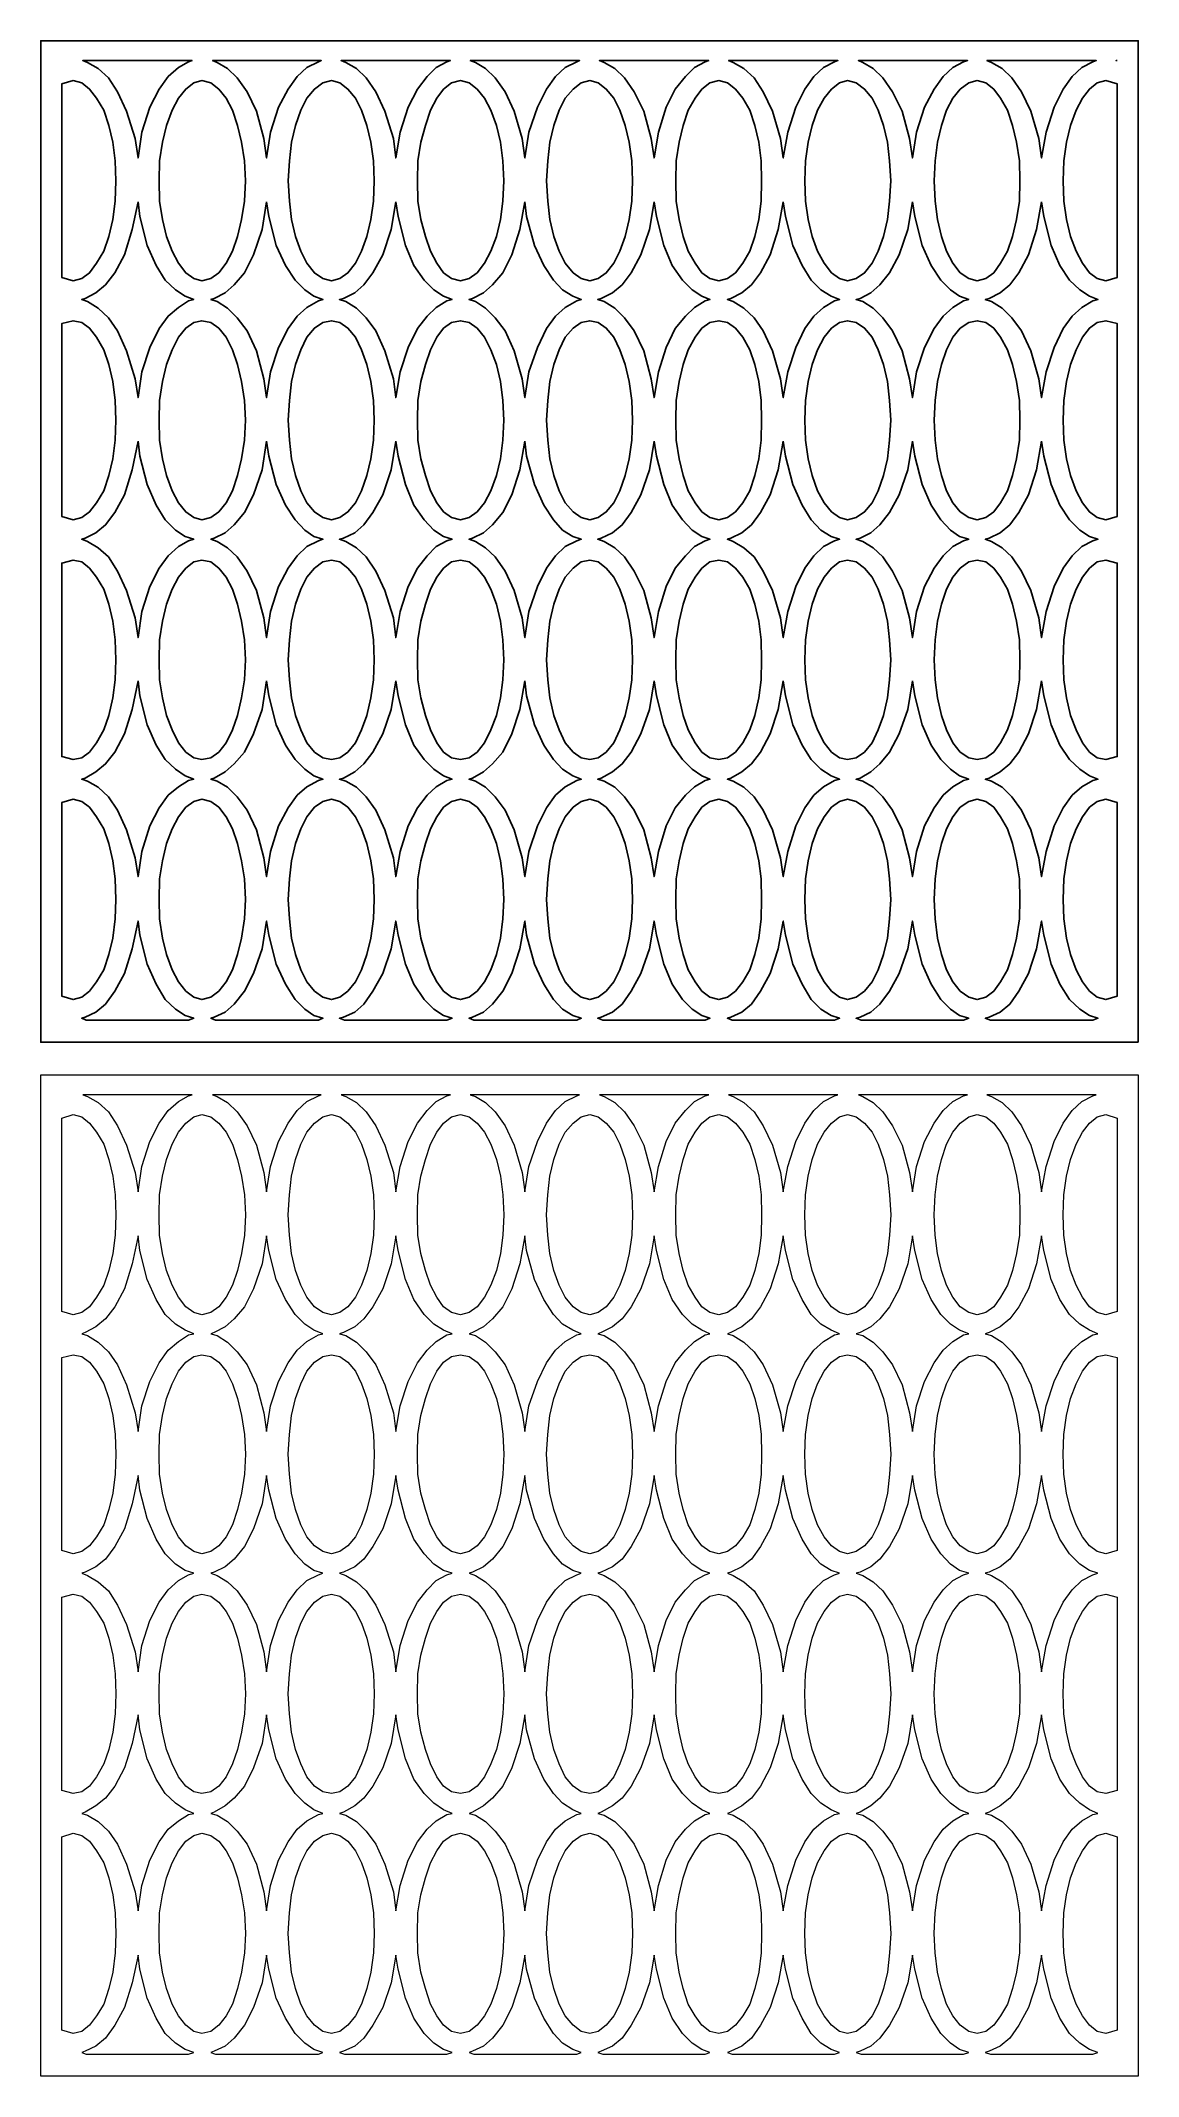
# Model space of a CAD drawing. Header units: centimetres. Extents: x -8.9 to 6.3, y -14 to 14.3.
import ezdxf

# ---------------------------------------------------------------- set-up
doc = ezdxf.new("R2010")
doc.units = ezdxf.units.CM
doc.header["$MEASUREMENT"] = 0
doc.layers.add('layer 1', color=7, linetype='Continuous')

msp = doc.modelspace()

# ---------------------------------------------------------------- linework, layer by layer
at = {"layer": 'layer 1', "color": 177}
for points, knots in [([(6.30905, 0.37926), (6.30905, 0.37926), (6.30905, 14.29219), (6.30905, 14.29219), (6.30905, 14.29219), (6.30905, 14.29219), (-8.93983, 14.29219), (-8.93983, 14.29219), (-8.93983, 14.29219), (-8.93983, 14.29219), (-8.93983, 0.37926), (-8.93983, 0.37926), (-8.93983, 0.37926), (-8.93983, 0.37926), (6.30905, 0.37926), (6.30905, 0.37926)], [0, 0, 0, 0, 0.2, 0.2, 0.2, 0.2, 0.4, 0.4, 0.4, 0.4, 0.6, 0.6, 0.6, 0.6, 1, 1, 1, 1]), ([(-6.83708, 14.01551), (-6.83708, 14.01551), (-6.88451, 13.9997), (-6.88451, 13.9997), (-6.88451, 13.9997), (-6.88451, 13.9997), (-7.0268, 13.92065), (-7.0268, 13.92065), (-7.0268, 13.92065), (-7.0268, 13.92065), (-7.16909, 13.79417), (-7.16909, 13.79417), (-7.16909, 13.79417), (-7.16909, 13.79417), (-7.29558, 13.62026), (-7.29558, 13.62026), (-7.29558, 13.62026), (-7.29558, 13.62026), (-7.42206, 13.3673), (-7.42206, 13.3673), (-7.42206, 13.3673), (-7.42206, 13.3673), (-7.53273, 13.01947), (-7.53273, 13.01947), (-7.53273, 13.01947), (-7.53273, 13.01947), (-7.58806, 12.66375), (-7.58806, 12.66375), (-7.58806, 12.66375), (-7.58806, 12.66375), (-7.62759, 12.93252), (-7.62759, 12.93252), (-7.62759, 12.93252), (-7.62759, 12.93252), (-7.74616, 13.31196), (-7.74616, 13.31196), (-7.74616, 13.31196), (-7.74616, 13.31196), (-7.87265, 13.58073), (-7.87265, 13.58073), (-7.87265, 13.58073), (-7.87265, 13.58073), (-7.99913, 13.77836), (-7.99913, 13.77836), (-7.99913, 13.77836), (-7.99913, 13.77836), (-8.14142, 13.90484), (-8.14142, 13.90484), (-8.14142, 13.90484), (-8.14142, 13.90484), (-8.29161, 13.9918), (-8.29161, 13.9918), (-8.29161, 13.9918), (-8.29161, 13.9918), (-8.35485, 14.01551), (-8.35485, 14.01551), (-8.35485, 14.01551), (-8.35485, 14.01551), (-6.83708, 14.01551), (-6.83708, 14.01551)], [0, 0, 0, 0, 0.0625, 0.0625, 0.0625, 0.0625, 0.125, 0.125, 0.125, 0.125, 0.1875, 0.1875, 0.1875, 0.1875, 0.25, 0.25, 0.25, 0.25, 0.3125, 0.3125, 0.3125, 0.3125, 0.375, 0.375, 0.375, 0.375, 0.4375, 0.4375, 0.4375, 0.4375, 0.5, 0.5, 0.5, 0.5, 0.5625, 0.5625, 0.5625, 0.5625, 0.625, 0.625, 0.625, 0.625, 0.6875, 0.6875, 0.6875, 0.6875, 0.75, 0.75, 0.75, 0.75, 0.8125, 0.8125, 0.8125, 0.8125, 0.875, 0.875, 0.875, 0.875, 1, 1, 1, 1]), ([(-8.35485, 14.01551), (-8.35485, 14.01551), (-6.83708, 14.01551), (-6.83708, 14.01551), (-6.83708, 14.01551), (-6.83708, 14.01551), (-8.35485, 14.01551), (-8.35485, 14.01551)], [0, 0, 0, 0, 0.33333333, 0.33333333, 0.33333333, 0.33333333, 1, 1, 1, 1]), ([(-6.5525, 14.01551), (-6.5525, 14.01551), (-5.04263, 14.01551), (-5.04263, 14.01551), (-5.04263, 14.01551), (-5.04263, 14.01551), (-6.5525, 14.01551), (-6.5525, 14.01551)], [0, 0, 0, 0, 0.33333333, 0.33333333, 0.33333333, 0.33333333, 1, 1, 1, 1]), ([(-5.04263, 14.01551), (-5.04263, 14.01551), (-5.08215, 13.9997), (-5.08215, 13.9997), (-5.08215, 13.9997), (-5.08215, 13.9997), (-5.24026, 13.92065), (-5.24026, 13.92065), (-5.24026, 13.92065), (-5.24026, 13.92065), (-5.37464, 13.79417), (-5.37464, 13.79417), (-5.37464, 13.79417), (-5.37464, 13.79417), (-5.50112, 13.62026), (-5.50112, 13.62026), (-5.50112, 13.62026), (-5.50112, 13.62026), (-5.63551, 13.3673), (-5.63551, 13.3673), (-5.63551, 13.3673), (-5.63551, 13.3673), (-5.74618, 13.01947), (-5.74618, 13.01947), (-5.74618, 13.01947), (-5.74618, 13.01947), (-5.80152, 12.66375), (-5.80152, 12.66375), (-5.80152, 12.66375), (-5.80152, 12.66375), (-5.84104, 12.93252), (-5.84104, 12.93252), (-5.84104, 12.93252), (-5.84104, 12.93252), (-5.94381, 13.31196), (-5.94381, 13.31196), (-5.94381, 13.31196), (-5.94381, 13.31196), (-6.07029, 13.58073), (-6.07029, 13.58073), (-6.07029, 13.58073), (-6.07029, 13.58073), (-6.21258, 13.77836), (-6.21258, 13.77836), (-6.21258, 13.77836), (-6.21258, 13.77836), (-6.34697, 13.90484), (-6.34697, 13.90484), (-6.34697, 13.90484), (-6.34697, 13.90484), (-6.48926, 13.9918), (-6.48926, 13.9918), (-6.48926, 13.9918), (-6.48926, 13.9918), (-6.5525, 14.01551), (-6.5525, 14.01551), (-6.5525, 14.01551), (-6.5525, 14.01551), (-5.04263, 14.01551), (-5.04263, 14.01551)], [0, 0, 0, 0, 0.0625, 0.0625, 0.0625, 0.0625, 0.125, 0.125, 0.125, 0.125, 0.1875, 0.1875, 0.1875, 0.1875, 0.25, 0.25, 0.25, 0.25, 0.3125, 0.3125, 0.3125, 0.3125, 0.375, 0.375, 0.375, 0.375, 0.4375, 0.4375, 0.4375, 0.4375, 0.5, 0.5, 0.5, 0.5, 0.5625, 0.5625, 0.5625, 0.5625, 0.625, 0.625, 0.625, 0.625, 0.6875, 0.6875, 0.6875, 0.6875, 0.75, 0.75, 0.75, 0.75, 0.8125, 0.8125, 0.8125, 0.8125, 0.875, 0.875, 0.875, 0.875, 1, 1, 1, 1]), ([(-4.76595, 14.01551), (-4.76595, 14.01551), (-3.24818, 14.01551), (-3.24818, 14.01551), (-3.24818, 14.01551), (-3.24818, 14.01551), (-4.76595, 14.01551), (-4.76595, 14.01551)], [0, 0, 0, 0, 0.33333333, 0.33333333, 0.33333333, 0.33333333, 1, 1, 1, 1]), ([(-3.24818, 14.01551), (-3.24818, 14.01551), (-3.29561, 13.9997), (-3.29561, 13.9997), (-3.29561, 13.9997), (-3.29561, 13.9997), (-3.44581, 13.92065), (-3.44581, 13.92065), (-3.44581, 13.92065), (-3.44581, 13.92065), (-3.57229, 13.79417), (-3.57229, 13.79417), (-3.57229, 13.79417), (-3.57229, 13.79417), (-3.70667, 13.62026), (-3.70667, 13.62026), (-3.70667, 13.62026), (-3.70667, 13.62026), (-3.83315, 13.3673), (-3.83315, 13.3673), (-3.83315, 13.3673), (-3.83315, 13.3673), (-3.94382, 13.01947), (-3.94382, 13.01947), (-3.94382, 13.01947), (-3.94382, 13.01947), (-4.00707, 12.66375), (-4.00707, 12.66375), (-4.00707, 12.66375), (-4.00707, 12.66375), (-4.03869, 12.93252), (-4.03869, 12.93252), (-4.03869, 12.93252), (-4.03869, 12.93252), (-4.15726, 13.31196), (-4.15726, 13.31196), (-4.15726, 13.31196), (-4.15726, 13.31196), (-4.28374, 13.58073), (-4.28374, 13.58073), (-4.28374, 13.58073), (-4.28374, 13.58073), (-4.41813, 13.77836), (-4.41813, 13.77836), (-4.41813, 13.77836), (-4.41813, 13.77836), (-4.55252, 13.90484), (-4.55252, 13.90484), (-4.55252, 13.90484), (-4.55252, 13.90484), (-4.70271, 13.9918), (-4.70271, 13.9918), (-4.70271, 13.9918), (-4.70271, 13.9918), (-4.76595, 14.01551), (-4.76595, 14.01551), (-4.76595, 14.01551), (-4.76595, 14.01551), (-3.24818, 14.01551), (-3.24818, 14.01551)], [0, 0, 0, 0, 0.0625, 0.0625, 0.0625, 0.0625, 0.125, 0.125, 0.125, 0.125, 0.1875, 0.1875, 0.1875, 0.1875, 0.25, 0.25, 0.25, 0.25, 0.3125, 0.3125, 0.3125, 0.3125, 0.375, 0.375, 0.375, 0.375, 0.4375, 0.4375, 0.4375, 0.4375, 0.5, 0.5, 0.5, 0.5, 0.5625, 0.5625, 0.5625, 0.5625, 0.625, 0.625, 0.625, 0.625, 0.6875, 0.6875, 0.6875, 0.6875, 0.75, 0.75, 0.75, 0.75, 0.8125, 0.8125, 0.8125, 0.8125, 0.875, 0.875, 0.875, 0.875, 1, 1, 1, 1]), ([(-1.45373, 14.01551), (-1.45373, 14.01551), (-1.49325, 13.9997), (-1.49325, 13.9997), (-1.49325, 13.9997), (-1.49325, 13.9997), (-1.65135, 13.92065), (-1.65135, 13.92065), (-1.65135, 13.92065), (-1.65135, 13.92065), (-1.78574, 13.79417), (-1.78574, 13.79417), (-1.78574, 13.79417), (-1.78574, 13.79417), (-1.91222, 13.62026), (-1.91222, 13.62026), (-1.91222, 13.62026), (-1.91222, 13.62026), (-2.0387, 13.3673), (-2.0387, 13.3673), (-2.0387, 13.3673), (-2.0387, 13.3673), (-2.15728, 13.01947), (-2.15728, 13.01947), (-2.15728, 13.01947), (-2.15728, 13.01947), (-2.21261, 12.66375), (-2.21261, 12.66375), (-2.21261, 12.66375), (-2.21261, 12.66375), (-2.25214, 12.93252), (-2.25214, 12.93252), (-2.25214, 12.93252), (-2.25214, 12.93252), (-2.36281, 13.31196), (-2.36281, 13.31196), (-2.36281, 13.31196), (-2.36281, 13.31196), (-2.48929, 13.58073), (-2.48929, 13.58073), (-2.48929, 13.58073), (-2.48929, 13.58073), (-2.62368, 13.77836), (-2.62368, 13.77836), (-2.62368, 13.77836), (-2.62368, 13.77836), (-2.75806, 13.90484), (-2.75806, 13.90484), (-2.75806, 13.90484), (-2.75806, 13.90484), (-2.90036, 13.9918), (-2.90036, 13.9918), (-2.90036, 13.9918), (-2.90036, 13.9918), (-2.9715, 14.01551), (-2.9715, 14.01551), (-2.9715, 14.01551), (-2.9715, 14.01551), (-1.45373, 14.01551), (-1.45373, 14.01551)], [0, 0, 0, 0, 0.0625, 0.0625, 0.0625, 0.0625, 0.125, 0.125, 0.125, 0.125, 0.1875, 0.1875, 0.1875, 0.1875, 0.25, 0.25, 0.25, 0.25, 0.3125, 0.3125, 0.3125, 0.3125, 0.375, 0.375, 0.375, 0.375, 0.4375, 0.4375, 0.4375, 0.4375, 0.5, 0.5, 0.5, 0.5, 0.5625, 0.5625, 0.5625, 0.5625, 0.625, 0.625, 0.625, 0.625, 0.6875, 0.6875, 0.6875, 0.6875, 0.75, 0.75, 0.75, 0.75, 0.8125, 0.8125, 0.8125, 0.8125, 0.875, 0.875, 0.875, 0.875, 1, 1, 1, 1]), ([(-2.9715, 14.01551), (-2.9715, 14.01551), (-1.45373, 14.01551), (-1.45373, 14.01551), (-1.45373, 14.01551), (-1.45373, 14.01551), (-2.9715, 14.01551), (-2.9715, 14.01551)], [0, 0, 0, 0, 0.33333333, 0.33333333, 0.33333333, 0.33333333, 1, 1, 1, 1]), ([(-1.17705, 14.01551), (-1.17705, 14.01551), (0.34072, 14.01551), (0.34072, 14.01551), (0.34072, 14.01551), (0.34072, 14.01551), (-1.17705, 14.01551), (-1.17705, 14.01551)], [0, 0, 0, 0, 0.33333333, 0.33333333, 0.33333333, 0.33333333, 1, 1, 1, 1]), ([(0.34072, 14.01551), (0.34072, 14.01551), (0.29329, 13.9997), (0.29329, 13.9997), (0.29329, 13.9997), (0.29329, 13.9997), (0.1431, 13.92065), (0.1431, 13.92065), (0.1431, 13.92065), (0.1431, 13.92065), (0.01662, 13.79417), (0.01662, 13.79417), (0.01662, 13.79417), (0.01662, 13.79417), (-0.12567, 13.62026), (-0.12567, 13.62026), (-0.12567, 13.62026), (-0.12567, 13.62026), (-0.25216, 13.3673), (-0.25216, 13.3673), (-0.25216, 13.3673), (-0.25216, 13.3673), (-0.35492, 13.01947), (-0.35492, 13.01947), (-0.35492, 13.01947), (-0.35492, 13.01947), (-0.41816, 12.66375), (-0.41816, 12.66375), (-0.41816, 12.66375), (-0.41816, 12.66375), (-0.45769, 12.93252), (-0.45769, 12.93252), (-0.45769, 12.93252), (-0.45769, 12.93252), (-0.56045, 13.31196), (-0.56045, 13.31196), (-0.56045, 13.31196), (-0.56045, 13.31196), (-0.69484, 13.58073), (-0.69484, 13.58073), (-0.69484, 13.58073), (-0.69484, 13.58073), (-0.82923, 13.77836), (-0.82923, 13.77836), (-0.82923, 13.77836), (-0.82923, 13.77836), (-0.96361, 13.90484), (-0.96361, 13.90484), (-0.96361, 13.90484), (-0.96361, 13.90484), (-1.11381, 13.9918), (-1.11381, 13.9918), (-1.11381, 13.9918), (-1.11381, 13.9918), (-1.17705, 14.01551), (-1.17705, 14.01551), (-1.17705, 14.01551), (-1.17705, 14.01551), (0.34072, 14.01551), (0.34072, 14.01551)], [0, 0, 0, 0, 0.0625, 0.0625, 0.0625, 0.0625, 0.125, 0.125, 0.125, 0.125, 0.1875, 0.1875, 0.1875, 0.1875, 0.25, 0.25, 0.25, 0.25, 0.3125, 0.3125, 0.3125, 0.3125, 0.375, 0.375, 0.375, 0.375, 0.4375, 0.4375, 0.4375, 0.4375, 0.5, 0.5, 0.5, 0.5, 0.5625, 0.5625, 0.5625, 0.5625, 0.625, 0.625, 0.625, 0.625, 0.6875, 0.6875, 0.6875, 0.6875, 0.75, 0.75, 0.75, 0.75, 0.8125, 0.8125, 0.8125, 0.8125, 0.875, 0.875, 0.875, 0.875, 1, 1, 1, 1]), ([(0.6174, 14.01551), (0.6174, 14.01551), (2.13518, 14.01551), (2.13518, 14.01551), (2.13518, 14.01551), (2.13518, 14.01551), (0.6174, 14.01551), (0.6174, 14.01551)], [0, 0, 0, 0, 0.33333333, 0.33333333, 0.33333333, 0.33333333, 1, 1, 1, 1]), ([(2.13518, 14.01551), (2.13518, 14.01551), (2.08775, 13.9997), (2.08775, 13.9997), (2.08775, 13.9997), (2.08775, 13.9997), (1.93755, 13.92065), (1.93755, 13.92065), (1.93755, 13.92065), (1.93755, 13.92065), (1.80316, 13.79417), (1.80316, 13.79417), (1.80316, 13.79417), (1.80316, 13.79417), (1.67668, 13.62026), (1.67668, 13.62026), (1.67668, 13.62026), (1.67668, 13.62026), (1.5502, 13.3673), (1.5502, 13.3673), (1.5502, 13.3673), (1.5502, 13.3673), (1.43953, 13.01947), (1.43953, 13.01947), (1.43953, 13.01947), (1.43953, 13.01947), (1.37629, 12.66375), (1.37629, 12.66375), (1.37629, 12.66375), (1.37629, 12.66375), (1.33676, 12.93252), (1.33676, 12.93252), (1.33676, 12.93252), (1.33676, 12.93252), (1.22609, 13.31196), (1.22609, 13.31196), (1.22609, 13.31196), (1.22609, 13.31196), (1.09961, 13.58073), (1.09961, 13.58073), (1.09961, 13.58073), (1.09961, 13.58073), (0.97313, 13.77836), (0.97313, 13.77836), (0.97313, 13.77836), (0.97313, 13.77836), (0.83084, 13.90484), (0.83084, 13.90484), (0.83084, 13.90484), (0.83084, 13.90484), (0.68064, 13.9918), (0.68064, 13.9918), (0.68064, 13.9918), (0.68064, 13.9918), (0.6174, 14.01551), (0.6174, 14.01551), (0.6174, 14.01551), (0.6174, 14.01551), (2.13518, 14.01551), (2.13518, 14.01551)], [0, 0, 0, 0, 0.0625, 0.0625, 0.0625, 0.0625, 0.125, 0.125, 0.125, 0.125, 0.1875, 0.1875, 0.1875, 0.1875, 0.25, 0.25, 0.25, 0.25, 0.3125, 0.3125, 0.3125, 0.3125, 0.375, 0.375, 0.375, 0.375, 0.4375, 0.4375, 0.4375, 0.4375, 0.5, 0.5, 0.5, 0.5, 0.5625, 0.5625, 0.5625, 0.5625, 0.625, 0.625, 0.625, 0.625, 0.6875, 0.6875, 0.6875, 0.6875, 0.75, 0.75, 0.75, 0.75, 0.8125, 0.8125, 0.8125, 0.8125, 0.875, 0.875, 0.875, 0.875, 1, 1, 1, 1]), ([(3.93753, 14.01551), (3.93753, 14.01551), (3.8822, 13.9997), (3.8822, 13.9997), (3.8822, 13.9997), (3.8822, 13.9997), (3.732, 13.92065), (3.732, 13.92065), (3.732, 13.92065), (3.732, 13.92065), (3.59761, 13.79417), (3.59761, 13.79417), (3.59761, 13.79417), (3.59761, 13.79417), (3.47113, 13.62026), (3.47113, 13.62026), (3.47113, 13.62026), (3.47113, 13.62026), (3.33675, 13.3673), (3.33675, 13.3673), (3.33675, 13.3673), (3.33675, 13.3673), (3.22608, 13.01947), (3.22608, 13.01947), (3.22608, 13.01947), (3.22608, 13.01947), (3.17074, 12.66375), (3.17074, 12.66375), (3.17074, 12.66375), (3.17074, 12.66375), (3.13121, 12.93252), (3.13121, 12.93252), (3.13121, 12.93252), (3.13121, 12.93252), (3.02845, 13.31196), (3.02845, 13.31196), (3.02845, 13.31196), (3.02845, 13.31196), (2.89406, 13.58073), (2.89406, 13.58073), (2.89406, 13.58073), (2.89406, 13.58073), (2.75968, 13.77836), (2.75968, 13.77836), (2.75968, 13.77836), (2.75968, 13.77836), (2.62529, 13.90484), (2.62529, 13.90484), (2.62529, 13.90484), (2.62529, 13.90484), (2.483, 13.9918), (2.483, 13.9918), (2.483, 13.9918), (2.483, 13.9918), (2.41976, 14.01551), (2.41976, 14.01551), (2.41976, 14.01551), (2.41976, 14.01551), (3.93753, 14.01551), (3.93753, 14.01551)], [0, 0, 0, 0, 0.0625, 0.0625, 0.0625, 0.0625, 0.125, 0.125, 0.125, 0.125, 0.1875, 0.1875, 0.1875, 0.1875, 0.25, 0.25, 0.25, 0.25, 0.3125, 0.3125, 0.3125, 0.3125, 0.375, 0.375, 0.375, 0.375, 0.4375, 0.4375, 0.4375, 0.4375, 0.5, 0.5, 0.5, 0.5, 0.5625, 0.5625, 0.5625, 0.5625, 0.625, 0.625, 0.625, 0.625, 0.6875, 0.6875, 0.6875, 0.6875, 0.75, 0.75, 0.75, 0.75, 0.8125, 0.8125, 0.8125, 0.8125, 0.875, 0.875, 0.875, 0.875, 1, 1, 1, 1]), ([(2.41976, 14.01551), (2.41976, 14.01551), (3.93753, 14.01551), (3.93753, 14.01551), (3.93753, 14.01551), (3.93753, 14.01551), (2.41976, 14.01551), (2.41976, 14.01551)], [0, 0, 0, 0, 0.33333333, 0.33333333, 0.33333333, 0.33333333, 1, 1, 1, 1]), ([(4.2063, 14.01551), (4.2063, 14.01551), (5.72408, 14.01551), (5.72408, 14.01551), (5.72408, 14.01551), (5.72408, 14.01551), (4.2063, 14.01551), (4.2063, 14.01551)], [0, 0, 0, 0, 0.33333333, 0.33333333, 0.33333333, 0.33333333, 1, 1, 1, 1]), ([(5.72408, 14.01551), (5.72408, 14.01551), (5.67665, 13.9997), (5.67665, 13.9997), (5.67665, 13.9997), (5.67665, 13.9997), (5.52645, 13.92065), (5.52645, 13.92065), (5.52645, 13.92065), (5.52645, 13.92065), (5.39207, 13.79417), (5.39207, 13.79417), (5.39207, 13.79417), (5.39207, 13.79417), (5.26558, 13.62026), (5.26558, 13.62026), (5.26558, 13.62026), (5.26558, 13.62026), (5.1391, 13.3673), (5.1391, 13.3673), (5.1391, 13.3673), (5.1391, 13.3673), (5.02843, 13.01947), (5.02843, 13.01947), (5.02843, 13.01947), (5.02843, 13.01947), (4.96519, 12.66375), (4.96519, 12.66375), (4.96519, 12.66375), (4.96519, 12.66375), (4.92567, 12.93252), (4.92567, 12.93252), (4.92567, 12.93252), (4.92567, 12.93252), (4.81499, 13.31196), (4.81499, 13.31196), (4.81499, 13.31196), (4.81499, 13.31196), (4.68851, 13.58073), (4.68851, 13.58073), (4.68851, 13.58073), (4.68851, 13.58073), (4.55413, 13.77836), (4.55413, 13.77836), (4.55413, 13.77836), (4.55413, 13.77836), (4.41974, 13.90484), (4.41974, 13.90484), (4.41974, 13.90484), (4.41974, 13.90484), (4.26954, 13.9918), (4.26954, 13.9918), (4.26954, 13.9918), (4.26954, 13.9918), (4.2063, 14.01551), (4.2063, 14.01551), (4.2063, 14.01551), (4.2063, 14.01551), (5.72408, 14.01551), (5.72408, 14.01551)], [0, 0, 0, 0, 0.0625, 0.0625, 0.0625, 0.0625, 0.125, 0.125, 0.125, 0.125, 0.1875, 0.1875, 0.1875, 0.1875, 0.25, 0.25, 0.25, 0.25, 0.3125, 0.3125, 0.3125, 0.3125, 0.375, 0.375, 0.375, 0.375, 0.4375, 0.4375, 0.4375, 0.4375, 0.5, 0.5, 0.5, 0.5, 0.5625, 0.5625, 0.5625, 0.5625, 0.625, 0.625, 0.625, 0.625, 0.6875, 0.6875, 0.6875, 0.6875, 0.75, 0.75, 0.75, 0.75, 0.8125, 0.8125, 0.8125, 0.8125, 0.875, 0.875, 0.875, 0.875, 1, 1, 1, 1]), ([(6.01657, 14.01551), (6.01657, 14.01551), (6.00076, 14.01551), (6.00076, 14.01551), (6.00076, 14.01551), (6.00076, 14.01551), (6.01657, 14.01551), (6.01657, 14.01551)], [0, 0, 0, 0, 0.33333333, 0.33333333, 0.33333333, 0.33333333, 1, 1, 1, 1]), ([(-8.64734, 11.00368), (-8.64734, 11.00368), (-8.48924, 10.95625), (-8.48924, 10.95625), (-8.48924, 10.95625), (-8.48924, 10.95625), (-8.37066, 10.98787), (-8.37066, 10.98787), (-8.37066, 10.98787), (-8.37066, 10.98787), (-8.25999, 11.06692), (-8.25999, 11.06692), (-8.25999, 11.06692), (-8.25999, 11.06692), (-8.16513, 11.20131), (-8.16513, 11.20131), (-8.16513, 11.20131), (-8.16513, 11.20131), (-8.06237, 11.36731), (-8.06237, 11.36731), (-8.06237, 11.36731), (-8.06237, 11.36731), (-7.99122, 11.57285), (-7.99122, 11.57285), (-7.99122, 11.57285), (-7.99122, 11.57285), (-7.93589, 11.81), (-7.93589, 11.81), (-7.93589, 11.81), (-7.93589, 11.81), (-7.90427, 12.06296), (-7.90427, 12.06296), (-7.90427, 12.06296), (-7.90427, 12.06296), (-7.89636, 12.34754), (-7.89636, 12.34754), (-7.89636, 12.34754), (-7.89636, 12.34754), (-7.90427, 12.62422), (-7.90427, 12.62422), (-7.90427, 12.62422), (-7.90427, 12.62422), (-7.93589, 12.88509), (-7.93589, 12.88509), (-7.93589, 12.88509), (-7.93589, 12.88509), (-7.99122, 13.11433), (-7.99122, 13.11433), (-7.99122, 13.11433), (-7.99122, 13.11433), (-8.06237, 13.32777), (-8.06237, 13.32777), (-8.06237, 13.32777), (-8.06237, 13.32777), (-8.16513, 13.49378), (-8.16513, 13.49378), (-8.16513, 13.49378), (-8.16513, 13.49378), (-8.25999, 13.62026), (-8.25999, 13.62026), (-8.25999, 13.62026), (-8.25999, 13.62026), (-8.37066, 13.70721), (-8.37066, 13.70721), (-8.37066, 13.70721), (-8.37066, 13.70721), (-8.48924, 13.73883), (-8.48924, 13.73883), (-8.48924, 13.73883), (-8.48924, 13.73883), (-8.64734, 13.6914), (-8.64734, 13.6914), (-8.64734, 13.6914), (-8.64734, 13.6914), (-8.64734, 11.00368), (-8.64734, 11.00368)], [0, 0, 0, 0, 0.05, 0.05, 0.05, 0.05, 0.1, 0.1, 0.1, 0.1, 0.15, 0.15, 0.15, 0.15, 0.2, 0.2, 0.2, 0.2, 0.25, 0.25, 0.25, 0.25, 0.3, 0.3, 0.3, 0.3, 0.35, 0.35, 0.35, 0.35, 0.4, 0.4, 0.4, 0.4, 0.45, 0.45, 0.45, 0.45, 0.5, 0.5, 0.5, 0.5, 0.55, 0.55, 0.55, 0.55, 0.6, 0.6, 0.6, 0.6, 0.65, 0.65, 0.65, 0.65, 0.7, 0.7, 0.7, 0.7, 0.75, 0.75, 0.75, 0.75, 0.8, 0.8, 0.8, 0.8, 0.85, 0.85, 0.85, 0.85, 0.9, 0.9, 0.9, 0.9, 1, 1, 1, 1]), ([(-8.64734, 13.6914), (-8.64734, 13.6914), (-8.64734, 11.00368), (-8.64734, 11.00368), (-8.64734, 11.00368), (-8.64734, 11.00368), (-8.64734, 13.6914), (-8.64734, 13.6914)], [0, 0, 0, 0, 0.33333333, 0.33333333, 0.33333333, 0.33333333, 1, 1, 1, 1]), ([(-6.094, 12.34754), (-6.094, 12.34754), (-6.10981, 12.62422), (-6.10981, 12.62422), (-6.10981, 12.62422), (-6.10981, 12.62422), (-6.14934, 12.88509), (-6.14934, 12.88509), (-6.14934, 12.88509), (-6.14934, 12.88509), (-6.20468, 13.11433), (-6.20468, 13.11433), (-6.20468, 13.11433), (-6.20468, 13.11433), (-6.27582, 13.32777), (-6.27582, 13.32777), (-6.27582, 13.32777), (-6.27582, 13.32777), (-6.36278, 13.49378), (-6.36278, 13.49378), (-6.36278, 13.49378), (-6.36278, 13.49378), (-6.46554, 13.62026), (-6.46554, 13.62026), (-6.46554, 13.62026), (-6.46554, 13.62026), (-6.57621, 13.70721), (-6.57621, 13.70721), (-6.57621, 13.70721), (-6.57621, 13.70721), (-6.70269, 13.73883), (-6.70269, 13.73883), (-6.70269, 13.73883), (-6.70269, 13.73883), (-6.81337, 13.70721), (-6.81337, 13.70721), (-6.81337, 13.70721), (-6.81337, 13.70721), (-6.92404, 13.62026), (-6.92404, 13.62026), (-6.92404, 13.62026), (-6.92404, 13.62026), (-7.0268, 13.49378), (-7.0268, 13.49378), (-7.0268, 13.49378), (-7.0268, 13.49378), (-7.11376, 13.32777), (-7.11376, 13.32777), (-7.11376, 13.32777), (-7.11376, 13.32777), (-7.19281, 13.11433), (-7.19281, 13.11433), (-7.19281, 13.11433), (-7.19281, 13.11433), (-7.24814, 12.88509), (-7.24814, 12.88509), (-7.24814, 12.88509), (-7.24814, 12.88509), (-7.28767, 12.62422), (-7.28767, 12.62422), (-7.28767, 12.62422), (-7.28767, 12.62422), (-7.29558, 12.34754), (-7.29558, 12.34754), (-7.29558, 12.34754), (-7.29558, 12.34754), (-7.28767, 12.06296), (-7.28767, 12.06296), (-7.28767, 12.06296), (-7.28767, 12.06296), (-7.24814, 11.81), (-7.24814, 11.81), (-7.24814, 11.81), (-7.24814, 11.81), (-7.19281, 11.57285), (-7.19281, 11.57285), (-7.19281, 11.57285), (-7.19281, 11.57285), (-7.11376, 11.36731), (-7.11376, 11.36731), (-7.11376, 11.36731), (-7.11376, 11.36731), (-7.0268, 11.20131), (-7.0268, 11.20131), (-7.0268, 11.20131), (-7.0268, 11.20131), (-6.92404, 11.06692), (-6.92404, 11.06692), (-6.92404, 11.06692), (-6.92404, 11.06692), (-6.81337, 10.98787), (-6.81337, 10.98787), (-6.81337, 10.98787), (-6.81337, 10.98787), (-6.70269, 10.95625), (-6.70269, 10.95625), (-6.70269, 10.95625), (-6.70269, 10.95625), (-6.57621, 10.98787), (-6.57621, 10.98787), (-6.57621, 10.98787), (-6.57621, 10.98787), (-6.46554, 11.06692), (-6.46554, 11.06692), (-6.46554, 11.06692), (-6.46554, 11.06692), (-6.36278, 11.20131), (-6.36278, 11.20131), (-6.36278, 11.20131), (-6.36278, 11.20131), (-6.27582, 11.36731), (-6.27582, 11.36731), (-6.27582, 11.36731), (-6.27582, 11.36731), (-6.20468, 11.57285), (-6.20468, 11.57285), (-6.20468, 11.57285), (-6.20468, 11.57285), (-6.14934, 11.81), (-6.14934, 11.81), (-6.14934, 11.81), (-6.14934, 11.81), (-6.10981, 12.06296), (-6.10981, 12.06296), (-6.10981, 12.06296), (-6.10981, 12.06296), (-6.094, 12.34754), (-6.094, 12.34754)], [0, 0, 0, 0, 0.03030303, 0.03030303, 0.03030303, 0.03030303, 0.06060606, 0.06060606, 0.06060606, 0.06060606, 0.09090909, 0.09090909, 0.09090909, 0.09090909, 0.12121212, 0.12121212, 0.12121212, 0.12121212, 0.15151515, 0.15151515, 0.15151515, 0.15151515, 0.18181818, 0.18181818, 0.18181818, 0.18181818, 0.21212121, 0.21212121, 0.21212121, 0.21212121, 0.24242424, 0.24242424, 0.24242424, 0.24242424, 0.27272727, 0.27272727, 0.27272727, 0.27272727, 0.3030303, 0.3030303, 0.3030303, 0.3030303, 0.33333333, 0.33333333, 0.33333333, 0.33333333, 0.36363636, 0.36363636, 0.36363636, 0.36363636, 0.39393939, 0.39393939, 0.39393939, 0.39393939, 0.42424242, 0.42424242, 0.42424242, 0.42424242, 0.45454545, 0.45454545, 0.45454545, 0.45454545, 0.48484848, 0.48484848, 0.48484848, 0.48484848, 0.51515152, 0.51515152, 0.51515152, 0.51515152, 0.54545455, 0.54545455, 0.54545455, 0.54545455, 0.57575758, 0.57575758, 0.57575758, 0.57575758, 0.60606061, 0.60606061, 0.60606061, 0.60606061, 0.63636364, 0.63636364, 0.63636364, 0.63636364, 0.66666667, 0.66666667, 0.66666667, 0.66666667, 0.6969697, 0.6969697, 0.6969697, 0.6969697, 0.72727273, 0.72727273, 0.72727273, 0.72727273, 0.75757576, 0.75757576, 0.75757576, 0.75757576, 0.78787879, 0.78787879, 0.78787879, 0.78787879, 0.81818182, 0.81818182, 0.81818182, 0.81818182, 0.84848485, 0.84848485, 0.84848485, 0.84848485, 0.87878788, 0.87878788, 0.87878788, 0.87878788, 0.90909091, 0.90909091, 0.90909091, 0.90909091, 0.93939394, 0.93939394, 0.93939394, 0.93939394, 1, 1, 1, 1]), ([(-4.30746, 12.34754), (-4.30746, 12.34754), (-4.31536, 12.62422), (-4.31536, 12.62422), (-4.31536, 12.62422), (-4.31536, 12.62422), (-4.35489, 12.88509), (-4.35489, 12.88509), (-4.35489, 12.88509), (-4.35489, 12.88509), (-4.41022, 13.11433), (-4.41022, 13.11433), (-4.41022, 13.11433), (-4.41022, 13.11433), (-4.48137, 13.32777), (-4.48137, 13.32777), (-4.48137, 13.32777), (-4.48137, 13.32777), (-4.56833, 13.49378), (-4.56833, 13.49378), (-4.56833, 13.49378), (-4.56833, 13.49378), (-4.67109, 13.62026), (-4.67109, 13.62026), (-4.67109, 13.62026), (-4.67109, 13.62026), (-4.78176, 13.70721), (-4.78176, 13.70721), (-4.78176, 13.70721), (-4.78176, 13.70721), (-4.90034, 13.73883), (-4.90034, 13.73883), (-4.90034, 13.73883), (-4.90034, 13.73883), (-5.01891, 13.70721), (-5.01891, 13.70721), (-5.01891, 13.70721), (-5.01891, 13.70721), (-5.13749, 13.62026), (-5.13749, 13.62026), (-5.13749, 13.62026), (-5.13749, 13.62026), (-5.24026, 13.49378), (-5.24026, 13.49378), (-5.24026, 13.49378), (-5.24026, 13.49378), (-5.32721, 13.32777), (-5.32721, 13.32777), (-5.32721, 13.32777), (-5.32721, 13.32777), (-5.39836, 13.11433), (-5.39836, 13.11433), (-5.39836, 13.11433), (-5.39836, 13.11433), (-5.45369, 12.88509), (-5.45369, 12.88509), (-5.45369, 12.88509), (-5.45369, 12.88509), (-5.48531, 12.62422), (-5.48531, 12.62422), (-5.48531, 12.62422), (-5.48531, 12.62422), (-5.50112, 12.34754), (-5.50112, 12.34754), (-5.50112, 12.34754), (-5.50112, 12.34754), (-5.48531, 12.06296), (-5.48531, 12.06296), (-5.48531, 12.06296), (-5.48531, 12.06296), (-5.45369, 11.81), (-5.45369, 11.81), (-5.45369, 11.81), (-5.45369, 11.81), (-5.39836, 11.57285), (-5.39836, 11.57285), (-5.39836, 11.57285), (-5.39836, 11.57285), (-5.32721, 11.36731), (-5.32721, 11.36731), (-5.32721, 11.36731), (-5.32721, 11.36731), (-5.24026, 11.20131), (-5.24026, 11.20131), (-5.24026, 11.20131), (-5.24026, 11.20131), (-5.13749, 11.06692), (-5.13749, 11.06692), (-5.13749, 11.06692), (-5.13749, 11.06692), (-5.01891, 10.98787), (-5.01891, 10.98787), (-5.01891, 10.98787), (-5.01891, 10.98787), (-4.90034, 10.95625), (-4.90034, 10.95625), (-4.90034, 10.95625), (-4.90034, 10.95625), (-4.78176, 10.98787), (-4.78176, 10.98787), (-4.78176, 10.98787), (-4.78176, 10.98787), (-4.67109, 11.06692), (-4.67109, 11.06692), (-4.67109, 11.06692), (-4.67109, 11.06692), (-4.56833, 11.20131), (-4.56833, 11.20131), (-4.56833, 11.20131), (-4.56833, 11.20131), (-4.48137, 11.36731), (-4.48137, 11.36731), (-4.48137, 11.36731), (-4.48137, 11.36731), (-4.41022, 11.57285), (-4.41022, 11.57285), (-4.41022, 11.57285), (-4.41022, 11.57285), (-4.35489, 11.81), (-4.35489, 11.81), (-4.35489, 11.81), (-4.35489, 11.81), (-4.31536, 12.06296), (-4.31536, 12.06296), (-4.31536, 12.06296), (-4.31536, 12.06296), (-4.30746, 12.34754), (-4.30746, 12.34754)], [0, 0, 0, 0, 0.03030303, 0.03030303, 0.03030303, 0.03030303, 0.06060606, 0.06060606, 0.06060606, 0.06060606, 0.09090909, 0.09090909, 0.09090909, 0.09090909, 0.12121212, 0.12121212, 0.12121212, 0.12121212, 0.15151515, 0.15151515, 0.15151515, 0.15151515, 0.18181818, 0.18181818, 0.18181818, 0.18181818, 0.21212121, 0.21212121, 0.21212121, 0.21212121, 0.24242424, 0.24242424, 0.24242424, 0.24242424, 0.27272727, 0.27272727, 0.27272727, 0.27272727, 0.3030303, 0.3030303, 0.3030303, 0.3030303, 0.33333333, 0.33333333, 0.33333333, 0.33333333, 0.36363636, 0.36363636, 0.36363636, 0.36363636, 0.39393939, 0.39393939, 0.39393939, 0.39393939, 0.42424242, 0.42424242, 0.42424242, 0.42424242, 0.45454545, 0.45454545, 0.45454545, 0.45454545, 0.48484848, 0.48484848, 0.48484848, 0.48484848, 0.51515152, 0.51515152, 0.51515152, 0.51515152, 0.54545455, 0.54545455, 0.54545455, 0.54545455, 0.57575758, 0.57575758, 0.57575758, 0.57575758, 0.60606061, 0.60606061, 0.60606061, 0.60606061, 0.63636364, 0.63636364, 0.63636364, 0.63636364, 0.66666667, 0.66666667, 0.66666667, 0.66666667, 0.6969697, 0.6969697, 0.6969697, 0.6969697, 0.72727273, 0.72727273, 0.72727273, 0.72727273, 0.75757576, 0.75757576, 0.75757576, 0.75757576, 0.78787879, 0.78787879, 0.78787879, 0.78787879, 0.81818182, 0.81818182, 0.81818182, 0.81818182, 0.84848485, 0.84848485, 0.84848485, 0.84848485, 0.87878788, 0.87878788, 0.87878788, 0.87878788, 0.90909091, 0.90909091, 0.90909091, 0.90909091, 0.93939394, 0.93939394, 0.93939394, 0.93939394, 1, 1, 1, 1]), ([(-2.5051, 12.34754), (-2.5051, 12.34754), (-2.52091, 12.62422), (-2.52091, 12.62422), (-2.52091, 12.62422), (-2.52091, 12.62422), (-2.55253, 12.88509), (-2.55253, 12.88509), (-2.55253, 12.88509), (-2.55253, 12.88509), (-2.60787, 13.11433), (-2.60787, 13.11433), (-2.60787, 13.11433), (-2.60787, 13.11433), (-2.68692, 13.32777), (-2.68692, 13.32777), (-2.68692, 13.32777), (-2.68692, 13.32777), (-2.77387, 13.49378), (-2.77387, 13.49378), (-2.77387, 13.49378), (-2.77387, 13.49378), (-2.87664, 13.62026), (-2.87664, 13.62026), (-2.87664, 13.62026), (-2.87664, 13.62026), (-2.98731, 13.70721), (-2.98731, 13.70721), (-2.98731, 13.70721), (-2.98731, 13.70721), (-3.10589, 13.73883), (-3.10589, 13.73883), (-3.10589, 13.73883), (-3.10589, 13.73883), (-3.23237, 13.70721), (-3.23237, 13.70721), (-3.23237, 13.70721), (-3.23237, 13.70721), (-3.34304, 13.62026), (-3.34304, 13.62026), (-3.34304, 13.62026), (-3.34304, 13.62026), (-3.4379, 13.49378), (-3.4379, 13.49378), (-3.4379, 13.49378), (-3.4379, 13.49378), (-3.52486, 13.32777), (-3.52486, 13.32777), (-3.52486, 13.32777), (-3.52486, 13.32777), (-3.596, 13.11433), (-3.596, 13.11433), (-3.596, 13.11433), (-3.596, 13.11433), (-3.65924, 12.88509), (-3.65924, 12.88509), (-3.65924, 12.88509), (-3.65924, 12.88509), (-3.69877, 12.62422), (-3.69877, 12.62422), (-3.69877, 12.62422), (-3.69877, 12.62422), (-3.70667, 12.34754), (-3.70667, 12.34754), (-3.70667, 12.34754), (-3.70667, 12.34754), (-3.69877, 12.06296), (-3.69877, 12.06296), (-3.69877, 12.06296), (-3.69877, 12.06296), (-3.65924, 11.81), (-3.65924, 11.81), (-3.65924, 11.81), (-3.65924, 11.81), (-3.596, 11.57285), (-3.596, 11.57285), (-3.596, 11.57285), (-3.596, 11.57285), (-3.52486, 11.36731), (-3.52486, 11.36731), (-3.52486, 11.36731), (-3.52486, 11.36731), (-3.4379, 11.20131), (-3.4379, 11.20131), (-3.4379, 11.20131), (-3.4379, 11.20131), (-3.34304, 11.06692), (-3.34304, 11.06692), (-3.34304, 11.06692), (-3.34304, 11.06692), (-3.23237, 10.98787), (-3.23237, 10.98787), (-3.23237, 10.98787), (-3.23237, 10.98787), (-3.10589, 10.95625), (-3.10589, 10.95625), (-3.10589, 10.95625), (-3.10589, 10.95625), (-2.98731, 10.98787), (-2.98731, 10.98787), (-2.98731, 10.98787), (-2.98731, 10.98787), (-2.87664, 11.06692), (-2.87664, 11.06692), (-2.87664, 11.06692), (-2.87664, 11.06692), (-2.77387, 11.20131), (-2.77387, 11.20131), (-2.77387, 11.20131), (-2.77387, 11.20131), (-2.68692, 11.36731), (-2.68692, 11.36731), (-2.68692, 11.36731), (-2.68692, 11.36731), (-2.60787, 11.57285), (-2.60787, 11.57285), (-2.60787, 11.57285), (-2.60787, 11.57285), (-2.55253, 11.81), (-2.55253, 11.81), (-2.55253, 11.81), (-2.55253, 11.81), (-2.52091, 12.06296), (-2.52091, 12.06296), (-2.52091, 12.06296), (-2.52091, 12.06296), (-2.5051, 12.34754), (-2.5051, 12.34754)], [0, 0, 0, 0, 0.03030303, 0.03030303, 0.03030303, 0.03030303, 0.06060606, 0.06060606, 0.06060606, 0.06060606, 0.09090909, 0.09090909, 0.09090909, 0.09090909, 0.12121212, 0.12121212, 0.12121212, 0.12121212, 0.15151515, 0.15151515, 0.15151515, 0.15151515, 0.18181818, 0.18181818, 0.18181818, 0.18181818, 0.21212121, 0.21212121, 0.21212121, 0.21212121, 0.24242424, 0.24242424, 0.24242424, 0.24242424, 0.27272727, 0.27272727, 0.27272727, 0.27272727, 0.3030303, 0.3030303, 0.3030303, 0.3030303, 0.33333333, 0.33333333, 0.33333333, 0.33333333, 0.36363636, 0.36363636, 0.36363636, 0.36363636, 0.39393939, 0.39393939, 0.39393939, 0.39393939, 0.42424242, 0.42424242, 0.42424242, 0.42424242, 0.45454545, 0.45454545, 0.45454545, 0.45454545, 0.48484848, 0.48484848, 0.48484848, 0.48484848, 0.51515152, 0.51515152, 0.51515152, 0.51515152, 0.54545455, 0.54545455, 0.54545455, 0.54545455, 0.57575758, 0.57575758, 0.57575758, 0.57575758, 0.60606061, 0.60606061, 0.60606061, 0.60606061, 0.63636364, 0.63636364, 0.63636364, 0.63636364, 0.66666667, 0.66666667, 0.66666667, 0.66666667, 0.6969697, 0.6969697, 0.6969697, 0.6969697, 0.72727273, 0.72727273, 0.72727273, 0.72727273, 0.75757576, 0.75757576, 0.75757576, 0.75757576, 0.78787879, 0.78787879, 0.78787879, 0.78787879, 0.81818182, 0.81818182, 0.81818182, 0.81818182, 0.84848485, 0.84848485, 0.84848485, 0.84848485, 0.87878788, 0.87878788, 0.87878788, 0.87878788, 0.90909091, 0.90909091, 0.90909091, 0.90909091, 0.93939394, 0.93939394, 0.93939394, 0.93939394, 1, 1, 1, 1]), ([(-0.71856, 12.34754), (-0.71856, 12.34754), (-0.72646, 12.62422), (-0.72646, 12.62422), (-0.72646, 12.62422), (-0.72646, 12.62422), (-0.76599, 12.88509), (-0.76599, 12.88509), (-0.76599, 12.88509), (-0.76599, 12.88509), (-0.82132, 13.11433), (-0.82132, 13.11433), (-0.82132, 13.11433), (-0.82132, 13.11433), (-0.89247, 13.32777), (-0.89247, 13.32777), (-0.89247, 13.32777), (-0.89247, 13.32777), (-0.97942, 13.49378), (-0.97942, 13.49378), (-0.97942, 13.49378), (-0.97942, 13.49378), (-1.08219, 13.62026), (-1.08219, 13.62026), (-1.08219, 13.62026), (-1.08219, 13.62026), (-1.19286, 13.70721), (-1.19286, 13.70721), (-1.19286, 13.70721), (-1.19286, 13.70721), (-1.31144, 13.73883), (-1.31144, 13.73883), (-1.31144, 13.73883), (-1.31144, 13.73883), (-1.43001, 13.70721), (-1.43001, 13.70721), (-1.43001, 13.70721), (-1.43001, 13.70721), (-1.54068, 13.62026), (-1.54068, 13.62026), (-1.54068, 13.62026), (-1.54068, 13.62026), (-1.65135, 13.49378), (-1.65135, 13.49378), (-1.65135, 13.49378), (-1.65135, 13.49378), (-1.73831, 13.32777), (-1.73831, 13.32777), (-1.73831, 13.32777), (-1.73831, 13.32777), (-1.80946, 13.11433), (-1.80946, 13.11433), (-1.80946, 13.11433), (-1.80946, 13.11433), (-1.86479, 12.88509), (-1.86479, 12.88509), (-1.86479, 12.88509), (-1.86479, 12.88509), (-1.89641, 12.62422), (-1.89641, 12.62422), (-1.89641, 12.62422), (-1.89641, 12.62422), (-1.91222, 12.34754), (-1.91222, 12.34754), (-1.91222, 12.34754), (-1.91222, 12.34754), (-1.89641, 12.06296), (-1.89641, 12.06296), (-1.89641, 12.06296), (-1.89641, 12.06296), (-1.86479, 11.81), (-1.86479, 11.81), (-1.86479, 11.81), (-1.86479, 11.81), (-1.80946, 11.57285), (-1.80946, 11.57285), (-1.80946, 11.57285), (-1.80946, 11.57285), (-1.73831, 11.36731), (-1.73831, 11.36731), (-1.73831, 11.36731), (-1.73831, 11.36731), (-1.65135, 11.20131), (-1.65135, 11.20131), (-1.65135, 11.20131), (-1.65135, 11.20131), (-1.54068, 11.06692), (-1.54068, 11.06692), (-1.54068, 11.06692), (-1.54068, 11.06692), (-1.43001, 10.98787), (-1.43001, 10.98787), (-1.43001, 10.98787), (-1.43001, 10.98787), (-1.31144, 10.95625), (-1.31144, 10.95625), (-1.31144, 10.95625), (-1.31144, 10.95625), (-1.19286, 10.98787), (-1.19286, 10.98787), (-1.19286, 10.98787), (-1.19286, 10.98787), (-1.08219, 11.06692), (-1.08219, 11.06692), (-1.08219, 11.06692), (-1.08219, 11.06692), (-0.97942, 11.20131), (-0.97942, 11.20131), (-0.97942, 11.20131), (-0.97942, 11.20131), (-0.89247, 11.36731), (-0.89247, 11.36731), (-0.89247, 11.36731), (-0.89247, 11.36731), (-0.82132, 11.57285), (-0.82132, 11.57285), (-0.82132, 11.57285), (-0.82132, 11.57285), (-0.76599, 11.81), (-0.76599, 11.81), (-0.76599, 11.81), (-0.76599, 11.81), (-0.72646, 12.06296), (-0.72646, 12.06296), (-0.72646, 12.06296), (-0.72646, 12.06296), (-0.71856, 12.34754), (-0.71856, 12.34754)], [0, 0, 0, 0, 0.03030303, 0.03030303, 0.03030303, 0.03030303, 0.06060606, 0.06060606, 0.06060606, 0.06060606, 0.09090909, 0.09090909, 0.09090909, 0.09090909, 0.12121212, 0.12121212, 0.12121212, 0.12121212, 0.15151515, 0.15151515, 0.15151515, 0.15151515, 0.18181818, 0.18181818, 0.18181818, 0.18181818, 0.21212121, 0.21212121, 0.21212121, 0.21212121, 0.24242424, 0.24242424, 0.24242424, 0.24242424, 0.27272727, 0.27272727, 0.27272727, 0.27272727, 0.3030303, 0.3030303, 0.3030303, 0.3030303, 0.33333333, 0.33333333, 0.33333333, 0.33333333, 0.36363636, 0.36363636, 0.36363636, 0.36363636, 0.39393939, 0.39393939, 0.39393939, 0.39393939, 0.42424242, 0.42424242, 0.42424242, 0.42424242, 0.45454545, 0.45454545, 0.45454545, 0.45454545, 0.48484848, 0.48484848, 0.48484848, 0.48484848, 0.51515152, 0.51515152, 0.51515152, 0.51515152, 0.54545455, 0.54545455, 0.54545455, 0.54545455, 0.57575758, 0.57575758, 0.57575758, 0.57575758, 0.60606061, 0.60606061, 0.60606061, 0.60606061, 0.63636364, 0.63636364, 0.63636364, 0.63636364, 0.66666667, 0.66666667, 0.66666667, 0.66666667, 0.6969697, 0.6969697, 0.6969697, 0.6969697, 0.72727273, 0.72727273, 0.72727273, 0.72727273, 0.75757576, 0.75757576, 0.75757576, 0.75757576, 0.78787879, 0.78787879, 0.78787879, 0.78787879, 0.81818182, 0.81818182, 0.81818182, 0.81818182, 0.84848485, 0.84848485, 0.84848485, 0.84848485, 0.87878788, 0.87878788, 0.87878788, 0.87878788, 0.90909091, 0.90909091, 0.90909091, 0.90909091, 0.93939394, 0.93939394, 0.93939394, 0.93939394, 1, 1, 1, 1]), ([(1.0759, 12.34754), (1.0759, 12.34754), (1.06799, 12.62422), (1.06799, 12.62422), (1.06799, 12.62422), (1.06799, 12.62422), (1.03637, 12.88509), (1.03637, 12.88509), (1.03637, 12.88509), (1.03637, 12.88509), (0.98104, 13.11433), (0.98104, 13.11433), (0.98104, 13.11433), (0.98104, 13.11433), (0.90989, 13.32777), (0.90989, 13.32777), (0.90989, 13.32777), (0.90989, 13.32777), (0.81503, 13.49378), (0.81503, 13.49378), (0.81503, 13.49378), (0.81503, 13.49378), (0.71226, 13.62026), (0.71226, 13.62026), (0.71226, 13.62026), (0.71226, 13.62026), (0.60159, 13.70721), (0.60159, 13.70721), (0.60159, 13.70721), (0.60159, 13.70721), (0.48302, 13.73883), (0.48302, 13.73883), (0.48302, 13.73883), (0.48302, 13.73883), (0.35653, 13.70721), (0.35653, 13.70721), (0.35653, 13.70721), (0.35653, 13.70721), (0.24586, 13.62026), (0.24586, 13.62026), (0.24586, 13.62026), (0.24586, 13.62026), (0.151, 13.49378), (0.151, 13.49378), (0.151, 13.49378), (0.151, 13.49378), (0.05614, 13.32777), (0.05614, 13.32777), (0.05614, 13.32777), (0.05614, 13.32777), (-0.015, 13.11433), (-0.015, 13.11433), (-0.015, 13.11433), (-0.015, 13.11433), (-0.07034, 12.88509), (-0.07034, 12.88509), (-0.07034, 12.88509), (-0.07034, 12.88509), (-0.10986, 12.62422), (-0.10986, 12.62422), (-0.10986, 12.62422), (-0.10986, 12.62422), (-0.11777, 12.34754), (-0.11777, 12.34754), (-0.11777, 12.34754), (-0.11777, 12.34754), (-0.10986, 12.06296), (-0.10986, 12.06296), (-0.10986, 12.06296), (-0.10986, 12.06296), (-0.07034, 11.81), (-0.07034, 11.81), (-0.07034, 11.81), (-0.07034, 11.81), (-0.015, 11.57285), (-0.015, 11.57285), (-0.015, 11.57285), (-0.015, 11.57285), (0.05614, 11.36731), (0.05614, 11.36731), (0.05614, 11.36731), (0.05614, 11.36731), (0.151, 11.20131), (0.151, 11.20131), (0.151, 11.20131), (0.151, 11.20131), (0.24586, 11.06692), (0.24586, 11.06692), (0.24586, 11.06692), (0.24586, 11.06692), (0.35653, 10.98787), (0.35653, 10.98787), (0.35653, 10.98787), (0.35653, 10.98787), (0.48302, 10.95625), (0.48302, 10.95625), (0.48302, 10.95625), (0.48302, 10.95625), (0.60159, 10.98787), (0.60159, 10.98787), (0.60159, 10.98787), (0.60159, 10.98787), (0.71226, 11.06692), (0.71226, 11.06692), (0.71226, 11.06692), (0.71226, 11.06692), (0.81503, 11.20131), (0.81503, 11.20131), (0.81503, 11.20131), (0.81503, 11.20131), (0.90989, 11.36731), (0.90989, 11.36731), (0.90989, 11.36731), (0.90989, 11.36731), (0.98104, 11.57285), (0.98104, 11.57285), (0.98104, 11.57285), (0.98104, 11.57285), (1.03637, 11.81), (1.03637, 11.81), (1.03637, 11.81), (1.03637, 11.81), (1.06799, 12.06296), (1.06799, 12.06296), (1.06799, 12.06296), (1.06799, 12.06296), (1.0759, 12.34754), (1.0759, 12.34754)], [0, 0, 0, 0, 0.03030303, 0.03030303, 0.03030303, 0.03030303, 0.06060606, 0.06060606, 0.06060606, 0.06060606, 0.09090909, 0.09090909, 0.09090909, 0.09090909, 0.12121212, 0.12121212, 0.12121212, 0.12121212, 0.15151515, 0.15151515, 0.15151515, 0.15151515, 0.18181818, 0.18181818, 0.18181818, 0.18181818, 0.21212121, 0.21212121, 0.21212121, 0.21212121, 0.24242424, 0.24242424, 0.24242424, 0.24242424, 0.27272727, 0.27272727, 0.27272727, 0.27272727, 0.3030303, 0.3030303, 0.3030303, 0.3030303, 0.33333333, 0.33333333, 0.33333333, 0.33333333, 0.36363636, 0.36363636, 0.36363636, 0.36363636, 0.39393939, 0.39393939, 0.39393939, 0.39393939, 0.42424242, 0.42424242, 0.42424242, 0.42424242, 0.45454545, 0.45454545, 0.45454545, 0.45454545, 0.48484848, 0.48484848, 0.48484848, 0.48484848, 0.51515152, 0.51515152, 0.51515152, 0.51515152, 0.54545455, 0.54545455, 0.54545455, 0.54545455, 0.57575758, 0.57575758, 0.57575758, 0.57575758, 0.60606061, 0.60606061, 0.60606061, 0.60606061, 0.63636364, 0.63636364, 0.63636364, 0.63636364, 0.66666667, 0.66666667, 0.66666667, 0.66666667, 0.6969697, 0.6969697, 0.6969697, 0.6969697, 0.72727273, 0.72727273, 0.72727273, 0.72727273, 0.75757576, 0.75757576, 0.75757576, 0.75757576, 0.78787879, 0.78787879, 0.78787879, 0.78787879, 0.81818182, 0.81818182, 0.81818182, 0.81818182, 0.84848485, 0.84848485, 0.84848485, 0.84848485, 0.87878788, 0.87878788, 0.87878788, 0.87878788, 0.90909091, 0.90909091, 0.90909091, 0.90909091, 0.93939394, 0.93939394, 0.93939394, 0.93939394, 1, 1, 1, 1]), ([(2.87035, 12.34754), (2.87035, 12.34754), (2.85454, 12.62422), (2.85454, 12.62422), (2.85454, 12.62422), (2.85454, 12.62422), (2.82292, 12.88509), (2.82292, 12.88509), (2.82292, 12.88509), (2.82292, 12.88509), (2.76758, 13.11433), (2.76758, 13.11433), (2.76758, 13.11433), (2.76758, 13.11433), (2.69644, 13.32777), (2.69644, 13.32777), (2.69644, 13.32777), (2.69644, 13.32777), (2.60948, 13.49378), (2.60948, 13.49378), (2.60948, 13.49378), (2.60948, 13.49378), (2.50671, 13.62026), (2.50671, 13.62026), (2.50671, 13.62026), (2.50671, 13.62026), (2.38814, 13.70721), (2.38814, 13.70721), (2.38814, 13.70721), (2.38814, 13.70721), (2.26956, 13.73883), (2.26956, 13.73883), (2.26956, 13.73883), (2.26956, 13.73883), (2.15889, 13.70721), (2.15889, 13.70721), (2.15889, 13.70721), (2.15889, 13.70721), (2.04822, 13.62026), (2.04822, 13.62026), (2.04822, 13.62026), (2.04822, 13.62026), (1.94545, 13.49378), (1.94545, 13.49378), (1.94545, 13.49378), (1.94545, 13.49378), (1.85059, 13.32777), (1.85059, 13.32777), (1.85059, 13.32777), (1.85059, 13.32777), (1.77945, 13.11433), (1.77945, 13.11433), (1.77945, 13.11433), (1.77945, 13.11433), (1.72411, 12.88509), (1.72411, 12.88509), (1.72411, 12.88509), (1.72411, 12.88509), (1.68459, 12.62422), (1.68459, 12.62422), (1.68459, 12.62422), (1.68459, 12.62422), (1.67668, 12.34754), (1.67668, 12.34754), (1.67668, 12.34754), (1.67668, 12.34754), (1.68459, 12.06296), (1.68459, 12.06296), (1.68459, 12.06296), (1.68459, 12.06296), (1.72411, 11.81), (1.72411, 11.81), (1.72411, 11.81), (1.72411, 11.81), (1.77945, 11.57285), (1.77945, 11.57285), (1.77945, 11.57285), (1.77945, 11.57285), (1.85059, 11.36731), (1.85059, 11.36731), (1.85059, 11.36731), (1.85059, 11.36731), (1.94545, 11.20131), (1.94545, 11.20131), (1.94545, 11.20131), (1.94545, 11.20131), (2.04822, 11.06692), (2.04822, 11.06692), (2.04822, 11.06692), (2.04822, 11.06692), (2.15889, 10.98787), (2.15889, 10.98787), (2.15889, 10.98787), (2.15889, 10.98787), (2.26956, 10.95625), (2.26956, 10.95625), (2.26956, 10.95625), (2.26956, 10.95625), (2.38814, 10.98787), (2.38814, 10.98787), (2.38814, 10.98787), (2.38814, 10.98787), (2.50671, 11.06692), (2.50671, 11.06692), (2.50671, 11.06692), (2.50671, 11.06692), (2.60948, 11.20131), (2.60948, 11.20131), (2.60948, 11.20131), (2.60948, 11.20131), (2.69644, 11.36731), (2.69644, 11.36731), (2.69644, 11.36731), (2.69644, 11.36731), (2.76758, 11.57285), (2.76758, 11.57285), (2.76758, 11.57285), (2.76758, 11.57285), (2.82292, 11.81), (2.82292, 11.81), (2.82292, 11.81), (2.82292, 11.81), (2.85454, 12.06296), (2.85454, 12.06296), (2.85454, 12.06296), (2.85454, 12.06296), (2.87035, 12.34754), (2.87035, 12.34754)], [0, 0, 0, 0, 0.03030303, 0.03030303, 0.03030303, 0.03030303, 0.06060606, 0.06060606, 0.06060606, 0.06060606, 0.09090909, 0.09090909, 0.09090909, 0.09090909, 0.12121212, 0.12121212, 0.12121212, 0.12121212, 0.15151515, 0.15151515, 0.15151515, 0.15151515, 0.18181818, 0.18181818, 0.18181818, 0.18181818, 0.21212121, 0.21212121, 0.21212121, 0.21212121, 0.24242424, 0.24242424, 0.24242424, 0.24242424, 0.27272727, 0.27272727, 0.27272727, 0.27272727, 0.3030303, 0.3030303, 0.3030303, 0.3030303, 0.33333333, 0.33333333, 0.33333333, 0.33333333, 0.36363636, 0.36363636, 0.36363636, 0.36363636, 0.39393939, 0.39393939, 0.39393939, 0.39393939, 0.42424242, 0.42424242, 0.42424242, 0.42424242, 0.45454545, 0.45454545, 0.45454545, 0.45454545, 0.48484848, 0.48484848, 0.48484848, 0.48484848, 0.51515152, 0.51515152, 0.51515152, 0.51515152, 0.54545455, 0.54545455, 0.54545455, 0.54545455, 0.57575758, 0.57575758, 0.57575758, 0.57575758, 0.60606061, 0.60606061, 0.60606061, 0.60606061, 0.63636364, 0.63636364, 0.63636364, 0.63636364, 0.66666667, 0.66666667, 0.66666667, 0.66666667, 0.6969697, 0.6969697, 0.6969697, 0.6969697, 0.72727273, 0.72727273, 0.72727273, 0.72727273, 0.75757576, 0.75757576, 0.75757576, 0.75757576, 0.78787879, 0.78787879, 0.78787879, 0.78787879, 0.81818182, 0.81818182, 0.81818182, 0.81818182, 0.84848485, 0.84848485, 0.84848485, 0.84848485, 0.87878788, 0.87878788, 0.87878788, 0.87878788, 0.90909091, 0.90909091, 0.90909091, 0.90909091, 0.93939394, 0.93939394, 0.93939394, 0.93939394, 1, 1, 1, 1]), ([(4.6648, 12.34754), (4.6648, 12.34754), (4.65689, 12.62422), (4.65689, 12.62422), (4.65689, 12.62422), (4.65689, 12.62422), (4.61737, 12.88509), (4.61737, 12.88509), (4.61737, 12.88509), (4.61737, 12.88509), (4.56203, 13.11433), (4.56203, 13.11433), (4.56203, 13.11433), (4.56203, 13.11433), (4.49089, 13.32777), (4.49089, 13.32777), (4.49089, 13.32777), (4.49089, 13.32777), (4.39603, 13.49378), (4.39603, 13.49378), (4.39603, 13.49378), (4.39603, 13.49378), (4.30117, 13.62026), (4.30117, 13.62026), (4.30117, 13.62026), (4.30117, 13.62026), (4.19049, 13.70721), (4.19049, 13.70721), (4.19049, 13.70721), (4.19049, 13.70721), (4.07192, 13.73883), (4.07192, 13.73883), (4.07192, 13.73883), (4.07192, 13.73883), (3.95334, 13.70721), (3.95334, 13.70721), (3.95334, 13.70721), (3.95334, 13.70721), (3.83477, 13.62026), (3.83477, 13.62026), (3.83477, 13.62026), (3.83477, 13.62026), (3.732, 13.49378), (3.732, 13.49378), (3.732, 13.49378), (3.732, 13.49378), (3.64504, 13.32777), (3.64504, 13.32777), (3.64504, 13.32777), (3.64504, 13.32777), (3.5739, 13.11433), (3.5739, 13.11433), (3.5739, 13.11433), (3.5739, 13.11433), (3.51856, 12.88509), (3.51856, 12.88509), (3.51856, 12.88509), (3.51856, 12.88509), (3.48694, 12.62422), (3.48694, 12.62422), (3.48694, 12.62422), (3.48694, 12.62422), (3.47113, 12.34754), (3.47113, 12.34754), (3.47113, 12.34754), (3.47113, 12.34754), (3.48694, 12.06296), (3.48694, 12.06296), (3.48694, 12.06296), (3.48694, 12.06296), (3.51856, 11.81), (3.51856, 11.81), (3.51856, 11.81), (3.51856, 11.81), (3.5739, 11.57285), (3.5739, 11.57285), (3.5739, 11.57285), (3.5739, 11.57285), (3.64504, 11.36731), (3.64504, 11.36731), (3.64504, 11.36731), (3.64504, 11.36731), (3.732, 11.20131), (3.732, 11.20131), (3.732, 11.20131), (3.732, 11.20131), (3.83477, 11.06692), (3.83477, 11.06692), (3.83477, 11.06692), (3.83477, 11.06692), (3.95334, 10.98787), (3.95334, 10.98787), (3.95334, 10.98787), (3.95334, 10.98787), (4.07192, 10.95625), (4.07192, 10.95625), (4.07192, 10.95625), (4.07192, 10.95625), (4.19049, 10.98787), (4.19049, 10.98787), (4.19049, 10.98787), (4.19049, 10.98787), (4.30117, 11.06692), (4.30117, 11.06692), (4.30117, 11.06692), (4.30117, 11.06692), (4.39603, 11.20131), (4.39603, 11.20131), (4.39603, 11.20131), (4.39603, 11.20131), (4.49089, 11.36731), (4.49089, 11.36731), (4.49089, 11.36731), (4.49089, 11.36731), (4.56203, 11.57285), (4.56203, 11.57285), (4.56203, 11.57285), (4.56203, 11.57285), (4.61737, 11.81), (4.61737, 11.81), (4.61737, 11.81), (4.61737, 11.81), (4.65689, 12.06296), (4.65689, 12.06296), (4.65689, 12.06296), (4.65689, 12.06296), (4.6648, 12.34754), (4.6648, 12.34754)], [0, 0, 0, 0, 0.03030303, 0.03030303, 0.03030303, 0.03030303, 0.06060606, 0.06060606, 0.06060606, 0.06060606, 0.09090909, 0.09090909, 0.09090909, 0.09090909, 0.12121212, 0.12121212, 0.12121212, 0.12121212, 0.15151515, 0.15151515, 0.15151515, 0.15151515, 0.18181818, 0.18181818, 0.18181818, 0.18181818, 0.21212121, 0.21212121, 0.21212121, 0.21212121, 0.24242424, 0.24242424, 0.24242424, 0.24242424, 0.27272727, 0.27272727, 0.27272727, 0.27272727, 0.3030303, 0.3030303, 0.3030303, 0.3030303, 0.33333333, 0.33333333, 0.33333333, 0.33333333, 0.36363636, 0.36363636, 0.36363636, 0.36363636, 0.39393939, 0.39393939, 0.39393939, 0.39393939, 0.42424242, 0.42424242, 0.42424242, 0.42424242, 0.45454545, 0.45454545, 0.45454545, 0.45454545, 0.48484848, 0.48484848, 0.48484848, 0.48484848, 0.51515152, 0.51515152, 0.51515152, 0.51515152, 0.54545455, 0.54545455, 0.54545455, 0.54545455, 0.57575758, 0.57575758, 0.57575758, 0.57575758, 0.60606061, 0.60606061, 0.60606061, 0.60606061, 0.63636364, 0.63636364, 0.63636364, 0.63636364, 0.66666667, 0.66666667, 0.66666667, 0.66666667, 0.6969697, 0.6969697, 0.6969697, 0.6969697, 0.72727273, 0.72727273, 0.72727273, 0.72727273, 0.75757576, 0.75757576, 0.75757576, 0.75757576, 0.78787879, 0.78787879, 0.78787879, 0.78787879, 0.81818182, 0.81818182, 0.81818182, 0.81818182, 0.84848485, 0.84848485, 0.84848485, 0.84848485, 0.87878788, 0.87878788, 0.87878788, 0.87878788, 0.90909091, 0.90909091, 0.90909091, 0.90909091, 0.93939394, 0.93939394, 0.93939394, 0.93939394, 1, 1, 1, 1]), ([(6.01657, 13.6914), (6.01657, 13.6914), (5.85846, 13.73883), (5.85846, 13.73883), (5.85846, 13.73883), (5.85846, 13.73883), (5.73989, 13.70721), (5.73989, 13.70721), (5.73989, 13.70721), (5.73989, 13.70721), (5.62922, 13.62026), (5.62922, 13.62026), (5.62922, 13.62026), (5.62922, 13.62026), (5.53436, 13.49378), (5.53436, 13.49378), (5.53436, 13.49378), (5.53436, 13.49378), (5.4474, 13.32777), (5.4474, 13.32777), (5.4474, 13.32777), (5.4474, 13.32777), (5.36835, 13.11433), (5.36835, 13.11433), (5.36835, 13.11433), (5.36835, 13.11433), (5.31301, 12.88509), (5.31301, 12.88509), (5.31301, 12.88509), (5.31301, 12.88509), (5.27349, 12.62422), (5.27349, 12.62422), (5.27349, 12.62422), (5.27349, 12.62422), (5.26558, 12.34754), (5.26558, 12.34754), (5.26558, 12.34754), (5.26558, 12.34754), (5.27349, 12.06296), (5.27349, 12.06296), (5.27349, 12.06296), (5.27349, 12.06296), (5.31301, 11.81), (5.31301, 11.81), (5.31301, 11.81), (5.31301, 11.81), (5.36835, 11.57285), (5.36835, 11.57285), (5.36835, 11.57285), (5.36835, 11.57285), (5.4474, 11.36731), (5.4474, 11.36731), (5.4474, 11.36731), (5.4474, 11.36731), (5.53436, 11.20131), (5.53436, 11.20131), (5.53436, 11.20131), (5.53436, 11.20131), (5.62922, 11.06692), (5.62922, 11.06692), (5.62922, 11.06692), (5.62922, 11.06692), (5.73989, 10.98787), (5.73989, 10.98787), (5.73989, 10.98787), (5.73989, 10.98787), (5.85846, 10.95625), (5.85846, 10.95625), (5.85846, 10.95625), (5.85846, 10.95625), (6.01657, 11.00368), (6.01657, 11.00368), (6.01657, 11.00368), (6.01657, 11.00368), (6.01657, 13.6914), (6.01657, 13.6914)], [0, 0, 0, 0, 0.05, 0.05, 0.05, 0.05, 0.1, 0.1, 0.1, 0.1, 0.15, 0.15, 0.15, 0.15, 0.2, 0.2, 0.2, 0.2, 0.25, 0.25, 0.25, 0.25, 0.3, 0.3, 0.3, 0.3, 0.35, 0.35, 0.35, 0.35, 0.4, 0.4, 0.4, 0.4, 0.45, 0.45, 0.45, 0.45, 0.5, 0.5, 0.5, 0.5, 0.55, 0.55, 0.55, 0.55, 0.6, 0.6, 0.6, 0.6, 0.65, 0.65, 0.65, 0.65, 0.7, 0.7, 0.7, 0.7, 0.75, 0.75, 0.75, 0.75, 0.8, 0.8, 0.8, 0.8, 0.85, 0.85, 0.85, 0.85, 0.9, 0.9, 0.9, 0.9, 1, 1, 1, 1]), ([(6.01657, 11.00368), (6.01657, 11.00368), (6.01657, 13.6914), (6.01657, 13.6914), (6.01657, 13.6914), (6.01657, 13.6914), (6.01657, 11.00368), (6.01657, 11.00368)], [0, 0, 0, 0, 0.33333333, 0.33333333, 0.33333333, 0.33333333, 1, 1, 1, 1]), ([(-7.58806, 12.05505), (-7.58806, 12.05505), (-7.56435, 11.84952), (-7.56435, 11.84952), (-7.56435, 11.84952), (-7.56435, 11.84952), (-7.46158, 11.44636), (-7.46158, 11.44636), (-7.46158, 11.44636), (-7.46158, 11.44636), (-7.3351, 11.16969), (-7.3351, 11.16969), (-7.3351, 11.16969), (-7.3351, 11.16969), (-7.20862, 10.96415), (-7.20862, 10.96415), (-7.20862, 10.96415), (-7.20862, 10.96415), (-7.06633, 10.82977), (-7.06633, 10.82977), (-7.06633, 10.82977), (-7.06633, 10.82977), (-6.93194, 10.74281), (-6.93194, 10.74281), (-6.93194, 10.74281), (-6.93194, 10.74281), (-6.81337, 10.69538), (-6.81337, 10.69538), (-6.81337, 10.69538), (-6.81337, 10.69538), (-6.88451, 10.67957), (-6.88451, 10.67957), (-6.88451, 10.67957), (-6.88451, 10.67957), (-7.0268, 10.58471), (-7.0268, 10.58471), (-7.0268, 10.58471), (-7.0268, 10.58471), (-7.16909, 10.46614), (-7.16909, 10.46614), (-7.16909, 10.46614), (-7.16909, 10.46614), (-7.29558, 10.29222), (-7.29558, 10.29222), (-7.29558, 10.29222), (-7.29558, 10.29222), (-7.42206, 10.03136), (-7.42206, 10.03136), (-7.42206, 10.03136), (-7.42206, 10.03136), (-7.53273, 9.69144), (-7.53273, 9.69144), (-7.53273, 9.69144), (-7.53273, 9.69144), (-7.58806, 9.33571), (-7.58806, 9.33571), (-7.58806, 9.33571), (-7.58806, 9.33571), (-7.62759, 9.59658), (-7.62759, 9.59658), (-7.62759, 9.59658), (-7.62759, 9.59658), (-7.74616, 9.98393), (-7.74616, 9.98393), (-7.74616, 9.98393), (-7.74616, 9.98393), (-7.87265, 10.2606), (-7.87265, 10.2606), (-7.87265, 10.2606), (-7.87265, 10.2606), (-7.99913, 10.44242), (-7.99913, 10.44242), (-7.99913, 10.44242), (-7.99913, 10.44242), (-8.14142, 10.57681), (-8.14142, 10.57681), (-8.14142, 10.57681), (-8.14142, 10.57681), (-8.29161, 10.67167), (-8.29161, 10.67167), (-8.29161, 10.67167), (-8.29161, 10.67167), (-8.37066, 10.69538), (-8.37066, 10.69538), (-8.37066, 10.69538), (-8.37066, 10.69538), (-8.32323, 10.71119), (-8.32323, 10.71119), (-8.32323, 10.71119), (-8.32323, 10.71119), (-8.17304, 10.79024), (-8.17304, 10.79024), (-8.17304, 10.79024), (-8.17304, 10.79024), (-8.03865, 10.90091), (-8.03865, 10.90091), (-8.03865, 10.90091), (-8.03865, 10.90091), (-7.91217, 11.06692), (-7.91217, 11.06692), (-7.91217, 11.06692), (-7.91217, 11.06692), (-7.77778, 11.31988), (-7.77778, 11.31988), (-7.77778, 11.31988), (-7.77778, 11.31988), (-7.66711, 11.66771), (-7.66711, 11.66771), (-7.66711, 11.66771), (-7.66711, 11.66771), (-7.58806, 12.05505), (-7.58806, 12.05505)], [0, 0, 0, 0, 0.03448276, 0.03448276, 0.03448276, 0.03448276, 0.06896552, 0.06896552, 0.06896552, 0.06896552, 0.10344828, 0.10344828, 0.10344828, 0.10344828, 0.13793103, 0.13793103, 0.13793103, 0.13793103, 0.17241379, 0.17241379, 0.17241379, 0.17241379, 0.20689655, 0.20689655, 0.20689655, 0.20689655, 0.24137931, 0.24137931, 0.24137931, 0.24137931, 0.27586207, 0.27586207, 0.27586207, 0.27586207, 0.31034483, 0.31034483, 0.31034483, 0.31034483, 0.34482759, 0.34482759, 0.34482759, 0.34482759, 0.37931034, 0.37931034, 0.37931034, 0.37931034, 0.4137931, 0.4137931, 0.4137931, 0.4137931, 0.44827586, 0.44827586, 0.44827586, 0.44827586, 0.48275862, 0.48275862, 0.48275862, 0.48275862, 0.51724138, 0.51724138, 0.51724138, 0.51724138, 0.55172414, 0.55172414, 0.55172414, 0.55172414, 0.5862069, 0.5862069, 0.5862069, 0.5862069, 0.62068966, 0.62068966, 0.62068966, 0.62068966, 0.65517241, 0.65517241, 0.65517241, 0.65517241, 0.68965517, 0.68965517, 0.68965517, 0.68965517, 0.72413793, 0.72413793, 0.72413793, 0.72413793, 0.75862069, 0.75862069, 0.75862069, 0.75862069, 0.79310345, 0.79310345, 0.79310345, 0.79310345, 0.82758621, 0.82758621, 0.82758621, 0.82758621, 0.86206897, 0.86206897, 0.86206897, 0.86206897, 0.89655172, 0.89655172, 0.89655172, 0.89655172, 0.93103448, 0.93103448, 0.93103448, 0.93103448, 1, 1, 1, 1]), ([(-5.80152, 12.05505), (-5.80152, 12.05505), (-5.7699, 11.84952), (-5.7699, 11.84952), (-5.7699, 11.84952), (-5.7699, 11.84952), (-5.66713, 11.44636), (-5.66713, 11.44636), (-5.66713, 11.44636), (-5.66713, 11.44636), (-5.54065, 11.16969), (-5.54065, 11.16969), (-5.54065, 11.16969), (-5.54065, 11.16969), (-5.40626, 10.96415), (-5.40626, 10.96415), (-5.40626, 10.96415), (-5.40626, 10.96415), (-5.27188, 10.82977), (-5.27188, 10.82977), (-5.27188, 10.82977), (-5.27188, 10.82977), (-5.1454, 10.74281), (-5.1454, 10.74281), (-5.1454, 10.74281), (-5.1454, 10.74281), (-5.01891, 10.69538), (-5.01891, 10.69538), (-5.01891, 10.69538), (-5.01891, 10.69538), (-5.08215, 10.67957), (-5.08215, 10.67957), (-5.08215, 10.67957), (-5.08215, 10.67957), (-5.24026, 10.58471), (-5.24026, 10.58471), (-5.24026, 10.58471), (-5.24026, 10.58471), (-5.37464, 10.46614), (-5.37464, 10.46614), (-5.37464, 10.46614), (-5.37464, 10.46614), (-5.50112, 10.29222), (-5.50112, 10.29222), (-5.50112, 10.29222), (-5.50112, 10.29222), (-5.63551, 10.03136), (-5.63551, 10.03136), (-5.63551, 10.03136), (-5.63551, 10.03136), (-5.74618, 9.69144), (-5.74618, 9.69144), (-5.74618, 9.69144), (-5.74618, 9.69144), (-5.80152, 9.33571), (-5.80152, 9.33571), (-5.80152, 9.33571), (-5.80152, 9.33571), (-5.84104, 9.59658), (-5.84104, 9.59658), (-5.84104, 9.59658), (-5.84104, 9.59658), (-5.94381, 9.98393), (-5.94381, 9.98393), (-5.94381, 9.98393), (-5.94381, 9.98393), (-6.07029, 10.2606), (-6.07029, 10.2606), (-6.07029, 10.2606), (-6.07029, 10.2606), (-6.21258, 10.44242), (-6.21258, 10.44242), (-6.21258, 10.44242), (-6.21258, 10.44242), (-6.34697, 10.57681), (-6.34697, 10.57681), (-6.34697, 10.57681), (-6.34697, 10.57681), (-6.48926, 10.67167), (-6.48926, 10.67167), (-6.48926, 10.67167), (-6.48926, 10.67167), (-6.57621, 10.69538), (-6.57621, 10.69538), (-6.57621, 10.69538), (-6.57621, 10.69538), (-6.52878, 10.71119), (-6.52878, 10.71119), (-6.52878, 10.71119), (-6.52878, 10.71119), (-6.37859, 10.79024), (-6.37859, 10.79024), (-6.37859, 10.79024), (-6.37859, 10.79024), (-6.25211, 10.90091), (-6.25211, 10.90091), (-6.25211, 10.90091), (-6.25211, 10.90091), (-6.10981, 11.06692), (-6.10981, 11.06692), (-6.10981, 11.06692), (-6.10981, 11.06692), (-5.98333, 11.31988), (-5.98333, 11.31988), (-5.98333, 11.31988), (-5.98333, 11.31988), (-5.86476, 11.66771), (-5.86476, 11.66771), (-5.86476, 11.66771), (-5.86476, 11.66771), (-5.80152, 12.05505), (-5.80152, 12.05505)], [0, 0, 0, 0, 0.03448276, 0.03448276, 0.03448276, 0.03448276, 0.06896552, 0.06896552, 0.06896552, 0.06896552, 0.10344828, 0.10344828, 0.10344828, 0.10344828, 0.13793103, 0.13793103, 0.13793103, 0.13793103, 0.17241379, 0.17241379, 0.17241379, 0.17241379, 0.20689655, 0.20689655, 0.20689655, 0.20689655, 0.24137931, 0.24137931, 0.24137931, 0.24137931, 0.27586207, 0.27586207, 0.27586207, 0.27586207, 0.31034483, 0.31034483, 0.31034483, 0.31034483, 0.34482759, 0.34482759, 0.34482759, 0.34482759, 0.37931034, 0.37931034, 0.37931034, 0.37931034, 0.4137931, 0.4137931, 0.4137931, 0.4137931, 0.44827586, 0.44827586, 0.44827586, 0.44827586, 0.48275862, 0.48275862, 0.48275862, 0.48275862, 0.51724138, 0.51724138, 0.51724138, 0.51724138, 0.55172414, 0.55172414, 0.55172414, 0.55172414, 0.5862069, 0.5862069, 0.5862069, 0.5862069, 0.62068966, 0.62068966, 0.62068966, 0.62068966, 0.65517241, 0.65517241, 0.65517241, 0.65517241, 0.68965517, 0.68965517, 0.68965517, 0.68965517, 0.72413793, 0.72413793, 0.72413793, 0.72413793, 0.75862069, 0.75862069, 0.75862069, 0.75862069, 0.79310345, 0.79310345, 0.79310345, 0.79310345, 0.82758621, 0.82758621, 0.82758621, 0.82758621, 0.86206897, 0.86206897, 0.86206897, 0.86206897, 0.89655172, 0.89655172, 0.89655172, 0.89655172, 0.93103448, 0.93103448, 0.93103448, 0.93103448, 1, 1, 1, 1]), ([(-4.00707, 12.05505), (-4.00707, 12.05505), (-3.97544, 11.84952), (-3.97544, 11.84952), (-3.97544, 11.84952), (-3.97544, 11.84952), (-3.87268, 11.44636), (-3.87268, 11.44636), (-3.87268, 11.44636), (-3.87268, 11.44636), (-3.7541, 11.16969), (-3.7541, 11.16969), (-3.7541, 11.16969), (-3.7541, 11.16969), (-3.61181, 10.96415), (-3.61181, 10.96415), (-3.61181, 10.96415), (-3.61181, 10.96415), (-3.47743, 10.82977), (-3.47743, 10.82977), (-3.47743, 10.82977), (-3.47743, 10.82977), (-3.34304, 10.74281), (-3.34304, 10.74281), (-3.34304, 10.74281), (-3.34304, 10.74281), (-3.22446, 10.69538), (-3.22446, 10.69538), (-3.22446, 10.69538), (-3.22446, 10.69538), (-3.29561, 10.67957), (-3.29561, 10.67957), (-3.29561, 10.67957), (-3.29561, 10.67957), (-3.44581, 10.58471), (-3.44581, 10.58471), (-3.44581, 10.58471), (-3.44581, 10.58471), (-3.57229, 10.46614), (-3.57229, 10.46614), (-3.57229, 10.46614), (-3.57229, 10.46614), (-3.70667, 10.29222), (-3.70667, 10.29222), (-3.70667, 10.29222), (-3.70667, 10.29222), (-3.83315, 10.03136), (-3.83315, 10.03136), (-3.83315, 10.03136), (-3.83315, 10.03136), (-3.94382, 9.69144), (-3.94382, 9.69144), (-3.94382, 9.69144), (-3.94382, 9.69144), (-4.00707, 9.33571), (-4.00707, 9.33571), (-4.00707, 9.33571), (-4.00707, 9.33571), (-4.03869, 9.59658), (-4.03869, 9.59658), (-4.03869, 9.59658), (-4.03869, 9.59658), (-4.15726, 9.98393), (-4.15726, 9.98393), (-4.15726, 9.98393), (-4.15726, 9.98393), (-4.28374, 10.2606), (-4.28374, 10.2606), (-4.28374, 10.2606), (-4.28374, 10.2606), (-4.41813, 10.44242), (-4.41813, 10.44242), (-4.41813, 10.44242), (-4.41813, 10.44242), (-4.55252, 10.57681), (-4.55252, 10.57681), (-4.55252, 10.57681), (-4.55252, 10.57681), (-4.70271, 10.67167), (-4.70271, 10.67167), (-4.70271, 10.67167), (-4.70271, 10.67167), (-4.78967, 10.69538), (-4.78967, 10.69538), (-4.78967, 10.69538), (-4.78967, 10.69538), (-4.73433, 10.71119), (-4.73433, 10.71119), (-4.73433, 10.71119), (-4.73433, 10.71119), (-4.57623, 10.79024), (-4.57623, 10.79024), (-4.57623, 10.79024), (-4.57623, 10.79024), (-4.44975, 10.90091), (-4.44975, 10.90091), (-4.44975, 10.90091), (-4.44975, 10.90091), (-4.32327, 11.06692), (-4.32327, 11.06692), (-4.32327, 11.06692), (-4.32327, 11.06692), (-4.18888, 11.31988), (-4.18888, 11.31988), (-4.18888, 11.31988), (-4.18888, 11.31988), (-4.07031, 11.66771), (-4.07031, 11.66771), (-4.07031, 11.66771), (-4.07031, 11.66771), (-4.00707, 12.05505), (-4.00707, 12.05505)], [0, 0, 0, 0, 0.03448276, 0.03448276, 0.03448276, 0.03448276, 0.06896552, 0.06896552, 0.06896552, 0.06896552, 0.10344828, 0.10344828, 0.10344828, 0.10344828, 0.13793103, 0.13793103, 0.13793103, 0.13793103, 0.17241379, 0.17241379, 0.17241379, 0.17241379, 0.20689655, 0.20689655, 0.20689655, 0.20689655, 0.24137931, 0.24137931, 0.24137931, 0.24137931, 0.27586207, 0.27586207, 0.27586207, 0.27586207, 0.31034483, 0.31034483, 0.31034483, 0.31034483, 0.34482759, 0.34482759, 0.34482759, 0.34482759, 0.37931034, 0.37931034, 0.37931034, 0.37931034, 0.4137931, 0.4137931, 0.4137931, 0.4137931, 0.44827586, 0.44827586, 0.44827586, 0.44827586, 0.48275862, 0.48275862, 0.48275862, 0.48275862, 0.51724138, 0.51724138, 0.51724138, 0.51724138, 0.55172414, 0.55172414, 0.55172414, 0.55172414, 0.5862069, 0.5862069, 0.5862069, 0.5862069, 0.62068966, 0.62068966, 0.62068966, 0.62068966, 0.65517241, 0.65517241, 0.65517241, 0.65517241, 0.68965517, 0.68965517, 0.68965517, 0.68965517, 0.72413793, 0.72413793, 0.72413793, 0.72413793, 0.75862069, 0.75862069, 0.75862069, 0.75862069, 0.79310345, 0.79310345, 0.79310345, 0.79310345, 0.82758621, 0.82758621, 0.82758621, 0.82758621, 0.86206897, 0.86206897, 0.86206897, 0.86206897, 0.89655172, 0.89655172, 0.89655172, 0.89655172, 0.93103448, 0.93103448, 0.93103448, 0.93103448, 1, 1, 1, 1]), ([(-2.21261, 12.05505), (-2.21261, 12.05505), (-2.1889, 11.84952), (-2.1889, 11.84952), (-2.1889, 11.84952), (-2.1889, 11.84952), (-2.07823, 11.44636), (-2.07823, 11.44636), (-2.07823, 11.44636), (-2.07823, 11.44636), (-1.95175, 11.16969), (-1.95175, 11.16969), (-1.95175, 11.16969), (-1.95175, 11.16969), (-1.81736, 10.96415), (-1.81736, 10.96415), (-1.81736, 10.96415), (-1.81736, 10.96415), (-1.69088, 10.82977), (-1.69088, 10.82977), (-1.69088, 10.82977), (-1.69088, 10.82977), (-1.54859, 10.74281), (-1.54859, 10.74281), (-1.54859, 10.74281), (-1.54859, 10.74281), (-1.43001, 10.69538), (-1.43001, 10.69538), (-1.43001, 10.69538), (-1.43001, 10.69538), (-1.49325, 10.67957), (-1.49325, 10.67957), (-1.49325, 10.67957), (-1.49325, 10.67957), (-1.65135, 10.58471), (-1.65135, 10.58471), (-1.65135, 10.58471), (-1.65135, 10.58471), (-1.78574, 10.46614), (-1.78574, 10.46614), (-1.78574, 10.46614), (-1.78574, 10.46614), (-1.91222, 10.29222), (-1.91222, 10.29222), (-1.91222, 10.29222), (-1.91222, 10.29222), (-2.0387, 10.03136), (-2.0387, 10.03136), (-2.0387, 10.03136), (-2.0387, 10.03136), (-2.15728, 9.69144), (-2.15728, 9.69144), (-2.15728, 9.69144), (-2.15728, 9.69144), (-2.21261, 9.33571), (-2.21261, 9.33571), (-2.21261, 9.33571), (-2.21261, 9.33571), (-2.25214, 9.59658), (-2.25214, 9.59658), (-2.25214, 9.59658), (-2.25214, 9.59658), (-2.36281, 9.98393), (-2.36281, 9.98393), (-2.36281, 9.98393), (-2.36281, 9.98393), (-2.48929, 10.2606), (-2.48929, 10.2606), (-2.48929, 10.2606), (-2.48929, 10.2606), (-2.62368, 10.44242), (-2.62368, 10.44242), (-2.62368, 10.44242), (-2.62368, 10.44242), (-2.75806, 10.57681), (-2.75806, 10.57681), (-2.75806, 10.57681), (-2.75806, 10.57681), (-2.90036, 10.67167), (-2.90036, 10.67167), (-2.90036, 10.67167), (-2.90036, 10.67167), (-2.98731, 10.69538), (-2.98731, 10.69538), (-2.98731, 10.69538), (-2.98731, 10.69538), (-2.93988, 10.71119), (-2.93988, 10.71119), (-2.93988, 10.71119), (-2.93988, 10.71119), (-2.78968, 10.79024), (-2.78968, 10.79024), (-2.78968, 10.79024), (-2.78968, 10.79024), (-2.6632, 10.90091), (-2.6632, 10.90091), (-2.6632, 10.90091), (-2.6632, 10.90091), (-2.52091, 11.06692), (-2.52091, 11.06692), (-2.52091, 11.06692), (-2.52091, 11.06692), (-2.39443, 11.31988), (-2.39443, 11.31988), (-2.39443, 11.31988), (-2.39443, 11.31988), (-2.28376, 11.66771), (-2.28376, 11.66771), (-2.28376, 11.66771), (-2.28376, 11.66771), (-2.21261, 12.05505), (-2.21261, 12.05505)], [0, 0, 0, 0, 0.03448276, 0.03448276, 0.03448276, 0.03448276, 0.06896552, 0.06896552, 0.06896552, 0.06896552, 0.10344828, 0.10344828, 0.10344828, 0.10344828, 0.13793103, 0.13793103, 0.13793103, 0.13793103, 0.17241379, 0.17241379, 0.17241379, 0.17241379, 0.20689655, 0.20689655, 0.20689655, 0.20689655, 0.24137931, 0.24137931, 0.24137931, 0.24137931, 0.27586207, 0.27586207, 0.27586207, 0.27586207, 0.31034483, 0.31034483, 0.31034483, 0.31034483, 0.34482759, 0.34482759, 0.34482759, 0.34482759, 0.37931034, 0.37931034, 0.37931034, 0.37931034, 0.4137931, 0.4137931, 0.4137931, 0.4137931, 0.44827586, 0.44827586, 0.44827586, 0.44827586, 0.48275862, 0.48275862, 0.48275862, 0.48275862, 0.51724138, 0.51724138, 0.51724138, 0.51724138, 0.55172414, 0.55172414, 0.55172414, 0.55172414, 0.5862069, 0.5862069, 0.5862069, 0.5862069, 0.62068966, 0.62068966, 0.62068966, 0.62068966, 0.65517241, 0.65517241, 0.65517241, 0.65517241, 0.68965517, 0.68965517, 0.68965517, 0.68965517, 0.72413793, 0.72413793, 0.72413793, 0.72413793, 0.75862069, 0.75862069, 0.75862069, 0.75862069, 0.79310345, 0.79310345, 0.79310345, 0.79310345, 0.82758621, 0.82758621, 0.82758621, 0.82758621, 0.86206897, 0.86206897, 0.86206897, 0.86206897, 0.89655172, 0.89655172, 0.89655172, 0.89655172, 0.93103448, 0.93103448, 0.93103448, 0.93103448, 1, 1, 1, 1]), ([(-0.41816, 12.05505), (-0.41816, 12.05505), (-0.38654, 11.84952), (-0.38654, 11.84952), (-0.38654, 11.84952), (-0.38654, 11.84952), (-0.28378, 11.44636), (-0.28378, 11.44636), (-0.28378, 11.44636), (-0.28378, 11.44636), (-0.1652, 11.16969), (-0.1652, 11.16969), (-0.1652, 11.16969), (-0.1652, 11.16969), (-0.02291, 10.96415), (-0.02291, 10.96415), (-0.02291, 10.96415), (-0.02291, 10.96415), (0.11148, 10.82977), (0.11148, 10.82977), (0.11148, 10.82977), (0.11148, 10.82977), (0.24586, 10.74281), (0.24586, 10.74281), (0.24586, 10.74281), (0.24586, 10.74281), (0.35653, 10.69538), (0.35653, 10.69538), (0.35653, 10.69538), (0.35653, 10.69538), (0.29329, 10.67957), (0.29329, 10.67957), (0.29329, 10.67957), (0.29329, 10.67957), (0.1431, 10.58471), (0.1431, 10.58471), (0.1431, 10.58471), (0.1431, 10.58471), (0.01662, 10.46614), (0.01662, 10.46614), (0.01662, 10.46614), (0.01662, 10.46614), (-0.12567, 10.29222), (-0.12567, 10.29222), (-0.12567, 10.29222), (-0.12567, 10.29222), (-0.25216, 10.03136), (-0.25216, 10.03136), (-0.25216, 10.03136), (-0.25216, 10.03136), (-0.35492, 9.69144), (-0.35492, 9.69144), (-0.35492, 9.69144), (-0.35492, 9.69144), (-0.41816, 9.33571), (-0.41816, 9.33571), (-0.41816, 9.33571), (-0.41816, 9.33571), (-0.45769, 9.59658), (-0.45769, 9.59658), (-0.45769, 9.59658), (-0.45769, 9.59658), (-0.56045, 9.98393), (-0.56045, 9.98393), (-0.56045, 9.98393), (-0.56045, 9.98393), (-0.69484, 10.2606), (-0.69484, 10.2606), (-0.69484, 10.2606), (-0.69484, 10.2606), (-0.82923, 10.44242), (-0.82923, 10.44242), (-0.82923, 10.44242), (-0.82923, 10.44242), (-0.96361, 10.57681), (-0.96361, 10.57681), (-0.96361, 10.57681), (-0.96361, 10.57681), (-1.11381, 10.67167), (-1.11381, 10.67167), (-1.11381, 10.67167), (-1.11381, 10.67167), (-1.20076, 10.69538), (-1.20076, 10.69538), (-1.20076, 10.69538), (-1.20076, 10.69538), (-1.15333, 10.71119), (-1.15333, 10.71119), (-1.15333, 10.71119), (-1.15333, 10.71119), (-0.99523, 10.79024), (-0.99523, 10.79024), (-0.99523, 10.79024), (-0.99523, 10.79024), (-0.86085, 10.90091), (-0.86085, 10.90091), (-0.86085, 10.90091), (-0.86085, 10.90091), (-0.73437, 11.06692), (-0.73437, 11.06692), (-0.73437, 11.06692), (-0.73437, 11.06692), (-0.59998, 11.31988), (-0.59998, 11.31988), (-0.59998, 11.31988), (-0.59998, 11.31988), (-0.4814, 11.66771), (-0.4814, 11.66771), (-0.4814, 11.66771), (-0.4814, 11.66771), (-0.41816, 12.05505), (-0.41816, 12.05505)], [0, 0, 0, 0, 0.03448276, 0.03448276, 0.03448276, 0.03448276, 0.06896552, 0.06896552, 0.06896552, 0.06896552, 0.10344828, 0.10344828, 0.10344828, 0.10344828, 0.13793103, 0.13793103, 0.13793103, 0.13793103, 0.17241379, 0.17241379, 0.17241379, 0.17241379, 0.20689655, 0.20689655, 0.20689655, 0.20689655, 0.24137931, 0.24137931, 0.24137931, 0.24137931, 0.27586207, 0.27586207, 0.27586207, 0.27586207, 0.31034483, 0.31034483, 0.31034483, 0.31034483, 0.34482759, 0.34482759, 0.34482759, 0.34482759, 0.37931034, 0.37931034, 0.37931034, 0.37931034, 0.4137931, 0.4137931, 0.4137931, 0.4137931, 0.44827586, 0.44827586, 0.44827586, 0.44827586, 0.48275862, 0.48275862, 0.48275862, 0.48275862, 0.51724138, 0.51724138, 0.51724138, 0.51724138, 0.55172414, 0.55172414, 0.55172414, 0.55172414, 0.5862069, 0.5862069, 0.5862069, 0.5862069, 0.62068966, 0.62068966, 0.62068966, 0.62068966, 0.65517241, 0.65517241, 0.65517241, 0.65517241, 0.68965517, 0.68965517, 0.68965517, 0.68965517, 0.72413793, 0.72413793, 0.72413793, 0.72413793, 0.75862069, 0.75862069, 0.75862069, 0.75862069, 0.79310345, 0.79310345, 0.79310345, 0.79310345, 0.82758621, 0.82758621, 0.82758621, 0.82758621, 0.86206897, 0.86206897, 0.86206897, 0.86206897, 0.89655172, 0.89655172, 0.89655172, 0.89655172, 0.93103448, 0.93103448, 0.93103448, 0.93103448, 1, 1, 1, 1]), ([(1.37629, 12.05505), (1.37629, 12.05505), (1.40791, 11.84952), (1.40791, 11.84952), (1.40791, 11.84952), (1.40791, 11.84952), (1.51067, 11.44636), (1.51067, 11.44636), (1.51067, 11.44636), (1.51067, 11.44636), (1.63716, 11.16969), (1.63716, 11.16969), (1.63716, 11.16969), (1.63716, 11.16969), (1.76364, 10.96415), (1.76364, 10.96415), (1.76364, 10.96415), (1.76364, 10.96415), (1.89802, 10.82977), (1.89802, 10.82977), (1.89802, 10.82977), (1.89802, 10.82977), (2.04031, 10.74281), (2.04031, 10.74281), (2.04031, 10.74281), (2.04031, 10.74281), (2.15889, 10.69538), (2.15889, 10.69538), (2.15889, 10.69538), (2.15889, 10.69538), (2.08775, 10.67957), (2.08775, 10.67957), (2.08775, 10.67957), (2.08775, 10.67957), (1.93755, 10.58471), (1.93755, 10.58471), (1.93755, 10.58471), (1.93755, 10.58471), (1.80316, 10.46614), (1.80316, 10.46614), (1.80316, 10.46614), (1.80316, 10.46614), (1.67668, 10.29222), (1.67668, 10.29222), (1.67668, 10.29222), (1.67668, 10.29222), (1.5502, 10.03136), (1.5502, 10.03136), (1.5502, 10.03136), (1.5502, 10.03136), (1.43953, 9.69144), (1.43953, 9.69144), (1.43953, 9.69144), (1.43953, 9.69144), (1.37629, 9.33571), (1.37629, 9.33571), (1.37629, 9.33571), (1.37629, 9.33571), (1.33676, 9.59658), (1.33676, 9.59658), (1.33676, 9.59658), (1.33676, 9.59658), (1.22609, 9.98393), (1.22609, 9.98393), (1.22609, 9.98393), (1.22609, 9.98393), (1.09961, 10.2606), (1.09961, 10.2606), (1.09961, 10.2606), (1.09961, 10.2606), (0.97313, 10.44242), (0.97313, 10.44242), (0.97313, 10.44242), (0.97313, 10.44242), (0.83084, 10.57681), (0.83084, 10.57681), (0.83084, 10.57681), (0.83084, 10.57681), (0.68064, 10.67167), (0.68064, 10.67167), (0.68064, 10.67167), (0.68064, 10.67167), (0.60159, 10.69538), (0.60159, 10.69538), (0.60159, 10.69538), (0.60159, 10.69538), (0.64902, 10.71119), (0.64902, 10.71119), (0.64902, 10.71119), (0.64902, 10.71119), (0.79922, 10.79024), (0.79922, 10.79024), (0.79922, 10.79024), (0.79922, 10.79024), (0.9336, 10.90091), (0.9336, 10.90091), (0.9336, 10.90091), (0.9336, 10.90091), (1.06009, 11.06692), (1.06009, 11.06692), (1.06009, 11.06692), (1.06009, 11.06692), (1.19447, 11.31988), (1.19447, 11.31988), (1.19447, 11.31988), (1.19447, 11.31988), (1.30514, 11.66771), (1.30514, 11.66771), (1.30514, 11.66771), (1.30514, 11.66771), (1.37629, 12.05505), (1.37629, 12.05505)], [0, 0, 0, 0, 0.03448276, 0.03448276, 0.03448276, 0.03448276, 0.06896552, 0.06896552, 0.06896552, 0.06896552, 0.10344828, 0.10344828, 0.10344828, 0.10344828, 0.13793103, 0.13793103, 0.13793103, 0.13793103, 0.17241379, 0.17241379, 0.17241379, 0.17241379, 0.20689655, 0.20689655, 0.20689655, 0.20689655, 0.24137931, 0.24137931, 0.24137931, 0.24137931, 0.27586207, 0.27586207, 0.27586207, 0.27586207, 0.31034483, 0.31034483, 0.31034483, 0.31034483, 0.34482759, 0.34482759, 0.34482759, 0.34482759, 0.37931034, 0.37931034, 0.37931034, 0.37931034, 0.4137931, 0.4137931, 0.4137931, 0.4137931, 0.44827586, 0.44827586, 0.44827586, 0.44827586, 0.48275862, 0.48275862, 0.48275862, 0.48275862, 0.51724138, 0.51724138, 0.51724138, 0.51724138, 0.55172414, 0.55172414, 0.55172414, 0.55172414, 0.5862069, 0.5862069, 0.5862069, 0.5862069, 0.62068966, 0.62068966, 0.62068966, 0.62068966, 0.65517241, 0.65517241, 0.65517241, 0.65517241, 0.68965517, 0.68965517, 0.68965517, 0.68965517, 0.72413793, 0.72413793, 0.72413793, 0.72413793, 0.75862069, 0.75862069, 0.75862069, 0.75862069, 0.79310345, 0.79310345, 0.79310345, 0.79310345, 0.82758621, 0.82758621, 0.82758621, 0.82758621, 0.86206897, 0.86206897, 0.86206897, 0.86206897, 0.89655172, 0.89655172, 0.89655172, 0.89655172, 0.93103448, 0.93103448, 0.93103448, 0.93103448, 1, 1, 1, 1]), ([(3.17074, 12.05505), (3.17074, 12.05505), (3.20236, 11.84952), (3.20236, 11.84952), (3.20236, 11.84952), (3.20236, 11.84952), (3.30513, 11.44636), (3.30513, 11.44636), (3.30513, 11.44636), (3.30513, 11.44636), (3.43161, 11.16969), (3.43161, 11.16969), (3.43161, 11.16969), (3.43161, 11.16969), (3.56599, 10.96415), (3.56599, 10.96415), (3.56599, 10.96415), (3.56599, 10.96415), (3.70038, 10.82977), (3.70038, 10.82977), (3.70038, 10.82977), (3.70038, 10.82977), (3.82686, 10.74281), (3.82686, 10.74281), (3.82686, 10.74281), (3.82686, 10.74281), (3.95334, 10.69538), (3.95334, 10.69538), (3.95334, 10.69538), (3.95334, 10.69538), (3.8822, 10.67957), (3.8822, 10.67957), (3.8822, 10.67957), (3.8822, 10.67957), (3.732, 10.58471), (3.732, 10.58471), (3.732, 10.58471), (3.732, 10.58471), (3.59761, 10.46614), (3.59761, 10.46614), (3.59761, 10.46614), (3.59761, 10.46614), (3.47113, 10.29222), (3.47113, 10.29222), (3.47113, 10.29222), (3.47113, 10.29222), (3.33675, 10.03136), (3.33675, 10.03136), (3.33675, 10.03136), (3.33675, 10.03136), (3.22608, 9.69144), (3.22608, 9.69144), (3.22608, 9.69144), (3.22608, 9.69144), (3.17074, 9.33571), (3.17074, 9.33571), (3.17074, 9.33571), (3.17074, 9.33571), (3.13121, 9.59658), (3.13121, 9.59658), (3.13121, 9.59658), (3.13121, 9.59658), (3.02845, 9.98393), (3.02845, 9.98393), (3.02845, 9.98393), (3.02845, 9.98393), (2.89406, 10.2606), (2.89406, 10.2606), (2.89406, 10.2606), (2.89406, 10.2606), (2.75968, 10.44242), (2.75968, 10.44242), (2.75968, 10.44242), (2.75968, 10.44242), (2.62529, 10.57681), (2.62529, 10.57681), (2.62529, 10.57681), (2.62529, 10.57681), (2.483, 10.67167), (2.483, 10.67167), (2.483, 10.67167), (2.483, 10.67167), (2.38814, 10.69538), (2.38814, 10.69538), (2.38814, 10.69538), (2.38814, 10.69538), (2.44347, 10.71119), (2.44347, 10.71119), (2.44347, 10.71119), (2.44347, 10.71119), (2.59367, 10.79024), (2.59367, 10.79024), (2.59367, 10.79024), (2.59367, 10.79024), (2.72015, 10.90091), (2.72015, 10.90091), (2.72015, 10.90091), (2.72015, 10.90091), (2.85454, 11.06692), (2.85454, 11.06692), (2.85454, 11.06692), (2.85454, 11.06692), (2.98892, 11.31988), (2.98892, 11.31988), (2.98892, 11.31988), (2.98892, 11.31988), (3.1075, 11.66771), (3.1075, 11.66771), (3.1075, 11.66771), (3.1075, 11.66771), (3.17074, 12.05505), (3.17074, 12.05505)], [0, 0, 0, 0, 0.03448276, 0.03448276, 0.03448276, 0.03448276, 0.06896552, 0.06896552, 0.06896552, 0.06896552, 0.10344828, 0.10344828, 0.10344828, 0.10344828, 0.13793103, 0.13793103, 0.13793103, 0.13793103, 0.17241379, 0.17241379, 0.17241379, 0.17241379, 0.20689655, 0.20689655, 0.20689655, 0.20689655, 0.24137931, 0.24137931, 0.24137931, 0.24137931, 0.27586207, 0.27586207, 0.27586207, 0.27586207, 0.31034483, 0.31034483, 0.31034483, 0.31034483, 0.34482759, 0.34482759, 0.34482759, 0.34482759, 0.37931034, 0.37931034, 0.37931034, 0.37931034, 0.4137931, 0.4137931, 0.4137931, 0.4137931, 0.44827586, 0.44827586, 0.44827586, 0.44827586, 0.48275862, 0.48275862, 0.48275862, 0.48275862, 0.51724138, 0.51724138, 0.51724138, 0.51724138, 0.55172414, 0.55172414, 0.55172414, 0.55172414, 0.5862069, 0.5862069, 0.5862069, 0.5862069, 0.62068966, 0.62068966, 0.62068966, 0.62068966, 0.65517241, 0.65517241, 0.65517241, 0.65517241, 0.68965517, 0.68965517, 0.68965517, 0.68965517, 0.72413793, 0.72413793, 0.72413793, 0.72413793, 0.75862069, 0.75862069, 0.75862069, 0.75862069, 0.79310345, 0.79310345, 0.79310345, 0.79310345, 0.82758621, 0.82758621, 0.82758621, 0.82758621, 0.86206897, 0.86206897, 0.86206897, 0.86206897, 0.89655172, 0.89655172, 0.89655172, 0.89655172, 0.93103448, 0.93103448, 0.93103448, 0.93103448, 1, 1, 1, 1]), ([(4.96519, 12.05505), (4.96519, 12.05505), (4.99681, 11.84952), (4.99681, 11.84952), (4.99681, 11.84952), (4.99681, 11.84952), (5.09958, 11.44636), (5.09958, 11.44636), (5.09958, 11.44636), (5.09958, 11.44636), (5.21815, 11.16969), (5.21815, 11.16969), (5.21815, 11.16969), (5.21815, 11.16969), (5.35254, 10.96415), (5.35254, 10.96415), (5.35254, 10.96415), (5.35254, 10.96415), (5.49483, 10.82977), (5.49483, 10.82977), (5.49483, 10.82977), (5.49483, 10.82977), (5.62922, 10.74281), (5.62922, 10.74281), (5.62922, 10.74281), (5.62922, 10.74281), (5.74779, 10.69538), (5.74779, 10.69538), (5.74779, 10.69538), (5.74779, 10.69538), (5.67665, 10.67957), (5.67665, 10.67957), (5.67665, 10.67957), (5.67665, 10.67957), (5.52645, 10.58471), (5.52645, 10.58471), (5.52645, 10.58471), (5.52645, 10.58471), (5.39207, 10.46614), (5.39207, 10.46614), (5.39207, 10.46614), (5.39207, 10.46614), (5.26558, 10.29222), (5.26558, 10.29222), (5.26558, 10.29222), (5.26558, 10.29222), (5.1391, 10.03136), (5.1391, 10.03136), (5.1391, 10.03136), (5.1391, 10.03136), (5.02843, 9.69144), (5.02843, 9.69144), (5.02843, 9.69144), (5.02843, 9.69144), (4.96519, 9.33571), (4.96519, 9.33571), (4.96519, 9.33571), (4.96519, 9.33571), (4.92567, 9.59658), (4.92567, 9.59658), (4.92567, 9.59658), (4.92567, 9.59658), (4.81499, 9.98393), (4.81499, 9.98393), (4.81499, 9.98393), (4.81499, 9.98393), (4.68851, 10.2606), (4.68851, 10.2606), (4.68851, 10.2606), (4.68851, 10.2606), (4.55413, 10.44242), (4.55413, 10.44242), (4.55413, 10.44242), (4.55413, 10.44242), (4.41974, 10.57681), (4.41974, 10.57681), (4.41974, 10.57681), (4.41974, 10.57681), (4.26954, 10.67167), (4.26954, 10.67167), (4.26954, 10.67167), (4.26954, 10.67167), (4.18259, 10.69538), (4.18259, 10.69538), (4.18259, 10.69538), (4.18259, 10.69538), (4.23792, 10.71119), (4.23792, 10.71119), (4.23792, 10.71119), (4.23792, 10.71119), (4.38812, 10.79024), (4.38812, 10.79024), (4.38812, 10.79024), (4.38812, 10.79024), (4.52251, 10.90091), (4.52251, 10.90091), (4.52251, 10.90091), (4.52251, 10.90091), (4.64899, 11.06692), (4.64899, 11.06692), (4.64899, 11.06692), (4.64899, 11.06692), (4.78337, 11.31988), (4.78337, 11.31988), (4.78337, 11.31988), (4.78337, 11.31988), (4.89405, 11.66771), (4.89405, 11.66771), (4.89405, 11.66771), (4.89405, 11.66771), (4.96519, 12.05505), (4.96519, 12.05505)], [0, 0, 0, 0, 0.03448276, 0.03448276, 0.03448276, 0.03448276, 0.06896552, 0.06896552, 0.06896552, 0.06896552, 0.10344828, 0.10344828, 0.10344828, 0.10344828, 0.13793103, 0.13793103, 0.13793103, 0.13793103, 0.17241379, 0.17241379, 0.17241379, 0.17241379, 0.20689655, 0.20689655, 0.20689655, 0.20689655, 0.24137931, 0.24137931, 0.24137931, 0.24137931, 0.27586207, 0.27586207, 0.27586207, 0.27586207, 0.31034483, 0.31034483, 0.31034483, 0.31034483, 0.34482759, 0.34482759, 0.34482759, 0.34482759, 0.37931034, 0.37931034, 0.37931034, 0.37931034, 0.4137931, 0.4137931, 0.4137931, 0.4137931, 0.44827586, 0.44827586, 0.44827586, 0.44827586, 0.48275862, 0.48275862, 0.48275862, 0.48275862, 0.51724138, 0.51724138, 0.51724138, 0.51724138, 0.55172414, 0.55172414, 0.55172414, 0.55172414, 0.5862069, 0.5862069, 0.5862069, 0.5862069, 0.62068966, 0.62068966, 0.62068966, 0.62068966, 0.65517241, 0.65517241, 0.65517241, 0.65517241, 0.68965517, 0.68965517, 0.68965517, 0.68965517, 0.72413793, 0.72413793, 0.72413793, 0.72413793, 0.75862069, 0.75862069, 0.75862069, 0.75862069, 0.79310345, 0.79310345, 0.79310345, 0.79310345, 0.82758621, 0.82758621, 0.82758621, 0.82758621, 0.86206897, 0.86206897, 0.86206897, 0.86206897, 0.89655172, 0.89655172, 0.89655172, 0.89655172, 0.93103448, 0.93103448, 0.93103448, 0.93103448, 1, 1, 1, 1]), ([(-8.64734, 7.68355), (-8.64734, 7.68355), (-8.48924, 7.63612), (-8.48924, 7.63612), (-8.48924, 7.63612), (-8.48924, 7.63612), (-8.37066, 7.66774), (-8.37066, 7.66774), (-8.37066, 7.66774), (-8.37066, 7.66774), (-8.25999, 7.74679), (-8.25999, 7.74679), (-8.25999, 7.74679), (-8.25999, 7.74679), (-8.16513, 7.87327), (-8.16513, 7.87327), (-8.16513, 7.87327), (-8.16513, 7.87327), (-8.06237, 8.03928), (-8.06237, 8.03928), (-8.06237, 8.03928), (-8.06237, 8.03928), (-7.99122, 8.25272), (-7.99122, 8.25272), (-7.99122, 8.25272), (-7.99122, 8.25272), (-7.93589, 8.48196), (-7.93589, 8.48196), (-7.93589, 8.48196), (-7.93589, 8.48196), (-7.90427, 8.74283), (-7.90427, 8.74283), (-7.90427, 8.74283), (-7.90427, 8.74283), (-7.89636, 9.01951), (-7.89636, 9.01951), (-7.89636, 9.01951), (-7.89636, 9.01951), (-7.90427, 9.29618), (-7.90427, 9.29618), (-7.90427, 9.29618), (-7.90427, 9.29618), (-7.93589, 9.55705), (-7.93589, 9.55705), (-7.93589, 9.55705), (-7.93589, 9.55705), (-7.99122, 9.7942), (-7.99122, 9.7942), (-7.99122, 9.7942), (-7.99122, 9.7942), (-8.06237, 9.99974), (-8.06237, 9.99974), (-8.06237, 9.99974), (-8.06237, 9.99974), (-8.16513, 10.17365), (-8.16513, 10.17365), (-8.16513, 10.17365), (-8.16513, 10.17365), (-8.25999, 10.30013), (-8.25999, 10.30013), (-8.25999, 10.30013), (-8.25999, 10.30013), (-8.37066, 10.37918), (-8.37066, 10.37918), (-8.37066, 10.37918), (-8.37066, 10.37918), (-8.48924, 10.40289), (-8.48924, 10.40289), (-8.48924, 10.40289), (-8.48924, 10.40289), (-8.64734, 10.36337), (-8.64734, 10.36337), (-8.64734, 10.36337), (-8.64734, 10.36337), (-8.64734, 7.68355), (-8.64734, 7.68355)], [0, 0, 0, 0, 0.05, 0.05, 0.05, 0.05, 0.1, 0.1, 0.1, 0.1, 0.15, 0.15, 0.15, 0.15, 0.2, 0.2, 0.2, 0.2, 0.25, 0.25, 0.25, 0.25, 0.3, 0.3, 0.3, 0.3, 0.35, 0.35, 0.35, 0.35, 0.4, 0.4, 0.4, 0.4, 0.45, 0.45, 0.45, 0.45, 0.5, 0.5, 0.5, 0.5, 0.55, 0.55, 0.55, 0.55, 0.6, 0.6, 0.6, 0.6, 0.65, 0.65, 0.65, 0.65, 0.7, 0.7, 0.7, 0.7, 0.75, 0.75, 0.75, 0.75, 0.8, 0.8, 0.8, 0.8, 0.85, 0.85, 0.85, 0.85, 0.9, 0.9, 0.9, 0.9, 1, 1, 1, 1]), ([(-8.64734, 10.36337), (-8.64734, 10.36337), (-8.64734, 7.68355), (-8.64734, 7.68355), (-8.64734, 7.68355), (-8.64734, 7.68355), (-8.64734, 10.36337), (-8.64734, 10.36337)], [0, 0, 0, 0, 0.33333333, 0.33333333, 0.33333333, 0.33333333, 1, 1, 1, 1]), ([(-6.094, 9.01951), (-6.094, 9.01951), (-6.10981, 9.29618), (-6.10981, 9.29618), (-6.10981, 9.29618), (-6.10981, 9.29618), (-6.14934, 9.55705), (-6.14934, 9.55705), (-6.14934, 9.55705), (-6.14934, 9.55705), (-6.20468, 9.7942), (-6.20468, 9.7942), (-6.20468, 9.7942), (-6.20468, 9.7942), (-6.27582, 9.99974), (-6.27582, 9.99974), (-6.27582, 9.99974), (-6.27582, 9.99974), (-6.36278, 10.17365), (-6.36278, 10.17365), (-6.36278, 10.17365), (-6.36278, 10.17365), (-6.46554, 10.30013), (-6.46554, 10.30013), (-6.46554, 10.30013), (-6.46554, 10.30013), (-6.57621, 10.37918), (-6.57621, 10.37918), (-6.57621, 10.37918), (-6.57621, 10.37918), (-6.70269, 10.40289), (-6.70269, 10.40289), (-6.70269, 10.40289), (-6.70269, 10.40289), (-6.81337, 10.37918), (-6.81337, 10.37918), (-6.81337, 10.37918), (-6.81337, 10.37918), (-6.92404, 10.30013), (-6.92404, 10.30013), (-6.92404, 10.30013), (-6.92404, 10.30013), (-7.0268, 10.17365), (-7.0268, 10.17365), (-7.0268, 10.17365), (-7.0268, 10.17365), (-7.11376, 9.99974), (-7.11376, 9.99974), (-7.11376, 9.99974), (-7.11376, 9.99974), (-7.19281, 9.7942), (-7.19281, 9.7942), (-7.19281, 9.7942), (-7.19281, 9.7942), (-7.24814, 9.55705), (-7.24814, 9.55705), (-7.24814, 9.55705), (-7.24814, 9.55705), (-7.28767, 9.29618), (-7.28767, 9.29618), (-7.28767, 9.29618), (-7.28767, 9.29618), (-7.29558, 9.01951), (-7.29558, 9.01951), (-7.29558, 9.01951), (-7.29558, 9.01951), (-7.28767, 8.74283), (-7.28767, 8.74283), (-7.28767, 8.74283), (-7.28767, 8.74283), (-7.24814, 8.48196), (-7.24814, 8.48196), (-7.24814, 8.48196), (-7.24814, 8.48196), (-7.19281, 8.25272), (-7.19281, 8.25272), (-7.19281, 8.25272), (-7.19281, 8.25272), (-7.11376, 8.03928), (-7.11376, 8.03928), (-7.11376, 8.03928), (-7.11376, 8.03928), (-7.0268, 7.87327), (-7.0268, 7.87327), (-7.0268, 7.87327), (-7.0268, 7.87327), (-6.92404, 7.74679), (-6.92404, 7.74679), (-6.92404, 7.74679), (-6.92404, 7.74679), (-6.81337, 7.66774), (-6.81337, 7.66774), (-6.81337, 7.66774), (-6.81337, 7.66774), (-6.70269, 7.63612), (-6.70269, 7.63612), (-6.70269, 7.63612), (-6.70269, 7.63612), (-6.57621, 7.66774), (-6.57621, 7.66774), (-6.57621, 7.66774), (-6.57621, 7.66774), (-6.46554, 7.74679), (-6.46554, 7.74679), (-6.46554, 7.74679), (-6.46554, 7.74679), (-6.36278, 7.87327), (-6.36278, 7.87327), (-6.36278, 7.87327), (-6.36278, 7.87327), (-6.27582, 8.03928), (-6.27582, 8.03928), (-6.27582, 8.03928), (-6.27582, 8.03928), (-6.20468, 8.25272), (-6.20468, 8.25272), (-6.20468, 8.25272), (-6.20468, 8.25272), (-6.14934, 8.48196), (-6.14934, 8.48196), (-6.14934, 8.48196), (-6.14934, 8.48196), (-6.10981, 8.74283), (-6.10981, 8.74283), (-6.10981, 8.74283), (-6.10981, 8.74283), (-6.094, 9.01951), (-6.094, 9.01951)], [0, 0, 0, 0, 0.03030303, 0.03030303, 0.03030303, 0.03030303, 0.06060606, 0.06060606, 0.06060606, 0.06060606, 0.09090909, 0.09090909, 0.09090909, 0.09090909, 0.12121212, 0.12121212, 0.12121212, 0.12121212, 0.15151515, 0.15151515, 0.15151515, 0.15151515, 0.18181818, 0.18181818, 0.18181818, 0.18181818, 0.21212121, 0.21212121, 0.21212121, 0.21212121, 0.24242424, 0.24242424, 0.24242424, 0.24242424, 0.27272727, 0.27272727, 0.27272727, 0.27272727, 0.3030303, 0.3030303, 0.3030303, 0.3030303, 0.33333333, 0.33333333, 0.33333333, 0.33333333, 0.36363636, 0.36363636, 0.36363636, 0.36363636, 0.39393939, 0.39393939, 0.39393939, 0.39393939, 0.42424242, 0.42424242, 0.42424242, 0.42424242, 0.45454545, 0.45454545, 0.45454545, 0.45454545, 0.48484848, 0.48484848, 0.48484848, 0.48484848, 0.51515152, 0.51515152, 0.51515152, 0.51515152, 0.54545455, 0.54545455, 0.54545455, 0.54545455, 0.57575758, 0.57575758, 0.57575758, 0.57575758, 0.60606061, 0.60606061, 0.60606061, 0.60606061, 0.63636364, 0.63636364, 0.63636364, 0.63636364, 0.66666667, 0.66666667, 0.66666667, 0.66666667, 0.6969697, 0.6969697, 0.6969697, 0.6969697, 0.72727273, 0.72727273, 0.72727273, 0.72727273, 0.75757576, 0.75757576, 0.75757576, 0.75757576, 0.78787879, 0.78787879, 0.78787879, 0.78787879, 0.81818182, 0.81818182, 0.81818182, 0.81818182, 0.84848485, 0.84848485, 0.84848485, 0.84848485, 0.87878788, 0.87878788, 0.87878788, 0.87878788, 0.90909091, 0.90909091, 0.90909091, 0.90909091, 0.93939394, 0.93939394, 0.93939394, 0.93939394, 1, 1, 1, 1]), ([(-4.30746, 9.01951), (-4.30746, 9.01951), (-4.31536, 9.29618), (-4.31536, 9.29618), (-4.31536, 9.29618), (-4.31536, 9.29618), (-4.35489, 9.55705), (-4.35489, 9.55705), (-4.35489, 9.55705), (-4.35489, 9.55705), (-4.41022, 9.7942), (-4.41022, 9.7942), (-4.41022, 9.7942), (-4.41022, 9.7942), (-4.48137, 9.99974), (-4.48137, 9.99974), (-4.48137, 9.99974), (-4.48137, 9.99974), (-4.56833, 10.17365), (-4.56833, 10.17365), (-4.56833, 10.17365), (-4.56833, 10.17365), (-4.67109, 10.30013), (-4.67109, 10.30013), (-4.67109, 10.30013), (-4.67109, 10.30013), (-4.78176, 10.37918), (-4.78176, 10.37918), (-4.78176, 10.37918), (-4.78176, 10.37918), (-4.90034, 10.40289), (-4.90034, 10.40289), (-4.90034, 10.40289), (-4.90034, 10.40289), (-5.01891, 10.37918), (-5.01891, 10.37918), (-5.01891, 10.37918), (-5.01891, 10.37918), (-5.13749, 10.30013), (-5.13749, 10.30013), (-5.13749, 10.30013), (-5.13749, 10.30013), (-5.24026, 10.17365), (-5.24026, 10.17365), (-5.24026, 10.17365), (-5.24026, 10.17365), (-5.32721, 9.99974), (-5.32721, 9.99974), (-5.32721, 9.99974), (-5.32721, 9.99974), (-5.39836, 9.7942), (-5.39836, 9.7942), (-5.39836, 9.7942), (-5.39836, 9.7942), (-5.45369, 9.55705), (-5.45369, 9.55705), (-5.45369, 9.55705), (-5.45369, 9.55705), (-5.48531, 9.29618), (-5.48531, 9.29618), (-5.48531, 9.29618), (-5.48531, 9.29618), (-5.50112, 9.01951), (-5.50112, 9.01951), (-5.50112, 9.01951), (-5.50112, 9.01951), (-5.48531, 8.74283), (-5.48531, 8.74283), (-5.48531, 8.74283), (-5.48531, 8.74283), (-5.45369, 8.48196), (-5.45369, 8.48196), (-5.45369, 8.48196), (-5.45369, 8.48196), (-5.39836, 8.25272), (-5.39836, 8.25272), (-5.39836, 8.25272), (-5.39836, 8.25272), (-5.32721, 8.03928), (-5.32721, 8.03928), (-5.32721, 8.03928), (-5.32721, 8.03928), (-5.24026, 7.87327), (-5.24026, 7.87327), (-5.24026, 7.87327), (-5.24026, 7.87327), (-5.13749, 7.74679), (-5.13749, 7.74679), (-5.13749, 7.74679), (-5.13749, 7.74679), (-5.01891, 7.66774), (-5.01891, 7.66774), (-5.01891, 7.66774), (-5.01891, 7.66774), (-4.90034, 7.63612), (-4.90034, 7.63612), (-4.90034, 7.63612), (-4.90034, 7.63612), (-4.78176, 7.66774), (-4.78176, 7.66774), (-4.78176, 7.66774), (-4.78176, 7.66774), (-4.67109, 7.74679), (-4.67109, 7.74679), (-4.67109, 7.74679), (-4.67109, 7.74679), (-4.56833, 7.87327), (-4.56833, 7.87327), (-4.56833, 7.87327), (-4.56833, 7.87327), (-4.48137, 8.03928), (-4.48137, 8.03928), (-4.48137, 8.03928), (-4.48137, 8.03928), (-4.41022, 8.25272), (-4.41022, 8.25272), (-4.41022, 8.25272), (-4.41022, 8.25272), (-4.35489, 8.48196), (-4.35489, 8.48196), (-4.35489, 8.48196), (-4.35489, 8.48196), (-4.31536, 8.74283), (-4.31536, 8.74283), (-4.31536, 8.74283), (-4.31536, 8.74283), (-4.30746, 9.01951), (-4.30746, 9.01951)], [0, 0, 0, 0, 0.03030303, 0.03030303, 0.03030303, 0.03030303, 0.06060606, 0.06060606, 0.06060606, 0.06060606, 0.09090909, 0.09090909, 0.09090909, 0.09090909, 0.12121212, 0.12121212, 0.12121212, 0.12121212, 0.15151515, 0.15151515, 0.15151515, 0.15151515, 0.18181818, 0.18181818, 0.18181818, 0.18181818, 0.21212121, 0.21212121, 0.21212121, 0.21212121, 0.24242424, 0.24242424, 0.24242424, 0.24242424, 0.27272727, 0.27272727, 0.27272727, 0.27272727, 0.3030303, 0.3030303, 0.3030303, 0.3030303, 0.33333333, 0.33333333, 0.33333333, 0.33333333, 0.36363636, 0.36363636, 0.36363636, 0.36363636, 0.39393939, 0.39393939, 0.39393939, 0.39393939, 0.42424242, 0.42424242, 0.42424242, 0.42424242, 0.45454545, 0.45454545, 0.45454545, 0.45454545, 0.48484848, 0.48484848, 0.48484848, 0.48484848, 0.51515152, 0.51515152, 0.51515152, 0.51515152, 0.54545455, 0.54545455, 0.54545455, 0.54545455, 0.57575758, 0.57575758, 0.57575758, 0.57575758, 0.60606061, 0.60606061, 0.60606061, 0.60606061, 0.63636364, 0.63636364, 0.63636364, 0.63636364, 0.66666667, 0.66666667, 0.66666667, 0.66666667, 0.6969697, 0.6969697, 0.6969697, 0.6969697, 0.72727273, 0.72727273, 0.72727273, 0.72727273, 0.75757576, 0.75757576, 0.75757576, 0.75757576, 0.78787879, 0.78787879, 0.78787879, 0.78787879, 0.81818182, 0.81818182, 0.81818182, 0.81818182, 0.84848485, 0.84848485, 0.84848485, 0.84848485, 0.87878788, 0.87878788, 0.87878788, 0.87878788, 0.90909091, 0.90909091, 0.90909091, 0.90909091, 0.93939394, 0.93939394, 0.93939394, 0.93939394, 1, 1, 1, 1]), ([(-2.5051, 9.01951), (-2.5051, 9.01951), (-2.52091, 9.29618), (-2.52091, 9.29618), (-2.52091, 9.29618), (-2.52091, 9.29618), (-2.55253, 9.55705), (-2.55253, 9.55705), (-2.55253, 9.55705), (-2.55253, 9.55705), (-2.60787, 9.7942), (-2.60787, 9.7942), (-2.60787, 9.7942), (-2.60787, 9.7942), (-2.68692, 9.99974), (-2.68692, 9.99974), (-2.68692, 9.99974), (-2.68692, 9.99974), (-2.77387, 10.17365), (-2.77387, 10.17365), (-2.77387, 10.17365), (-2.77387, 10.17365), (-2.87664, 10.30013), (-2.87664, 10.30013), (-2.87664, 10.30013), (-2.87664, 10.30013), (-2.98731, 10.37918), (-2.98731, 10.37918), (-2.98731, 10.37918), (-2.98731, 10.37918), (-3.10589, 10.40289), (-3.10589, 10.40289), (-3.10589, 10.40289), (-3.10589, 10.40289), (-3.23237, 10.37918), (-3.23237, 10.37918), (-3.23237, 10.37918), (-3.23237, 10.37918), (-3.34304, 10.30013), (-3.34304, 10.30013), (-3.34304, 10.30013), (-3.34304, 10.30013), (-3.4379, 10.17365), (-3.4379, 10.17365), (-3.4379, 10.17365), (-3.4379, 10.17365), (-3.52486, 9.99974), (-3.52486, 9.99974), (-3.52486, 9.99974), (-3.52486, 9.99974), (-3.596, 9.7942), (-3.596, 9.7942), (-3.596, 9.7942), (-3.596, 9.7942), (-3.65924, 9.55705), (-3.65924, 9.55705), (-3.65924, 9.55705), (-3.65924, 9.55705), (-3.69877, 9.29618), (-3.69877, 9.29618), (-3.69877, 9.29618), (-3.69877, 9.29618), (-3.70667, 9.01951), (-3.70667, 9.01951), (-3.70667, 9.01951), (-3.70667, 9.01951), (-3.69877, 8.74283), (-3.69877, 8.74283), (-3.69877, 8.74283), (-3.69877, 8.74283), (-3.65924, 8.48196), (-3.65924, 8.48196), (-3.65924, 8.48196), (-3.65924, 8.48196), (-3.596, 8.25272), (-3.596, 8.25272), (-3.596, 8.25272), (-3.596, 8.25272), (-3.52486, 8.03928), (-3.52486, 8.03928), (-3.52486, 8.03928), (-3.52486, 8.03928), (-3.4379, 7.87327), (-3.4379, 7.87327), (-3.4379, 7.87327), (-3.4379, 7.87327), (-3.34304, 7.74679), (-3.34304, 7.74679), (-3.34304, 7.74679), (-3.34304, 7.74679), (-3.23237, 7.66774), (-3.23237, 7.66774), (-3.23237, 7.66774), (-3.23237, 7.66774), (-3.10589, 7.63612), (-3.10589, 7.63612), (-3.10589, 7.63612), (-3.10589, 7.63612), (-2.98731, 7.66774), (-2.98731, 7.66774), (-2.98731, 7.66774), (-2.98731, 7.66774), (-2.87664, 7.74679), (-2.87664, 7.74679), (-2.87664, 7.74679), (-2.87664, 7.74679), (-2.77387, 7.87327), (-2.77387, 7.87327), (-2.77387, 7.87327), (-2.77387, 7.87327), (-2.68692, 8.03928), (-2.68692, 8.03928), (-2.68692, 8.03928), (-2.68692, 8.03928), (-2.60787, 8.25272), (-2.60787, 8.25272), (-2.60787, 8.25272), (-2.60787, 8.25272), (-2.55253, 8.48196), (-2.55253, 8.48196), (-2.55253, 8.48196), (-2.55253, 8.48196), (-2.52091, 8.74283), (-2.52091, 8.74283), (-2.52091, 8.74283), (-2.52091, 8.74283), (-2.5051, 9.01951), (-2.5051, 9.01951)], [0, 0, 0, 0, 0.03030303, 0.03030303, 0.03030303, 0.03030303, 0.06060606, 0.06060606, 0.06060606, 0.06060606, 0.09090909, 0.09090909, 0.09090909, 0.09090909, 0.12121212, 0.12121212, 0.12121212, 0.12121212, 0.15151515, 0.15151515, 0.15151515, 0.15151515, 0.18181818, 0.18181818, 0.18181818, 0.18181818, 0.21212121, 0.21212121, 0.21212121, 0.21212121, 0.24242424, 0.24242424, 0.24242424, 0.24242424, 0.27272727, 0.27272727, 0.27272727, 0.27272727, 0.3030303, 0.3030303, 0.3030303, 0.3030303, 0.33333333, 0.33333333, 0.33333333, 0.33333333, 0.36363636, 0.36363636, 0.36363636, 0.36363636, 0.39393939, 0.39393939, 0.39393939, 0.39393939, 0.42424242, 0.42424242, 0.42424242, 0.42424242, 0.45454545, 0.45454545, 0.45454545, 0.45454545, 0.48484848, 0.48484848, 0.48484848, 0.48484848, 0.51515152, 0.51515152, 0.51515152, 0.51515152, 0.54545455, 0.54545455, 0.54545455, 0.54545455, 0.57575758, 0.57575758, 0.57575758, 0.57575758, 0.60606061, 0.60606061, 0.60606061, 0.60606061, 0.63636364, 0.63636364, 0.63636364, 0.63636364, 0.66666667, 0.66666667, 0.66666667, 0.66666667, 0.6969697, 0.6969697, 0.6969697, 0.6969697, 0.72727273, 0.72727273, 0.72727273, 0.72727273, 0.75757576, 0.75757576, 0.75757576, 0.75757576, 0.78787879, 0.78787879, 0.78787879, 0.78787879, 0.81818182, 0.81818182, 0.81818182, 0.81818182, 0.84848485, 0.84848485, 0.84848485, 0.84848485, 0.87878788, 0.87878788, 0.87878788, 0.87878788, 0.90909091, 0.90909091, 0.90909091, 0.90909091, 0.93939394, 0.93939394, 0.93939394, 0.93939394, 1, 1, 1, 1]), ([(-0.71856, 9.01951), (-0.71856, 9.01951), (-0.72646, 9.29618), (-0.72646, 9.29618), (-0.72646, 9.29618), (-0.72646, 9.29618), (-0.76599, 9.55705), (-0.76599, 9.55705), (-0.76599, 9.55705), (-0.76599, 9.55705), (-0.82132, 9.7942), (-0.82132, 9.7942), (-0.82132, 9.7942), (-0.82132, 9.7942), (-0.89247, 9.99974), (-0.89247, 9.99974), (-0.89247, 9.99974), (-0.89247, 9.99974), (-0.97942, 10.17365), (-0.97942, 10.17365), (-0.97942, 10.17365), (-0.97942, 10.17365), (-1.08219, 10.30013), (-1.08219, 10.30013), (-1.08219, 10.30013), (-1.08219, 10.30013), (-1.19286, 10.37918), (-1.19286, 10.37918), (-1.19286, 10.37918), (-1.19286, 10.37918), (-1.31144, 10.40289), (-1.31144, 10.40289), (-1.31144, 10.40289), (-1.31144, 10.40289), (-1.43001, 10.37918), (-1.43001, 10.37918), (-1.43001, 10.37918), (-1.43001, 10.37918), (-1.54068, 10.30013), (-1.54068, 10.30013), (-1.54068, 10.30013), (-1.54068, 10.30013), (-1.65135, 10.17365), (-1.65135, 10.17365), (-1.65135, 10.17365), (-1.65135, 10.17365), (-1.73831, 9.99974), (-1.73831, 9.99974), (-1.73831, 9.99974), (-1.73831, 9.99974), (-1.80946, 9.7942), (-1.80946, 9.7942), (-1.80946, 9.7942), (-1.80946, 9.7942), (-1.86479, 9.55705), (-1.86479, 9.55705), (-1.86479, 9.55705), (-1.86479, 9.55705), (-1.89641, 9.29618), (-1.89641, 9.29618), (-1.89641, 9.29618), (-1.89641, 9.29618), (-1.91222, 9.01951), (-1.91222, 9.01951), (-1.91222, 9.01951), (-1.91222, 9.01951), (-1.89641, 8.74283), (-1.89641, 8.74283), (-1.89641, 8.74283), (-1.89641, 8.74283), (-1.86479, 8.48196), (-1.86479, 8.48196), (-1.86479, 8.48196), (-1.86479, 8.48196), (-1.80946, 8.25272), (-1.80946, 8.25272), (-1.80946, 8.25272), (-1.80946, 8.25272), (-1.73831, 8.03928), (-1.73831, 8.03928), (-1.73831, 8.03928), (-1.73831, 8.03928), (-1.65135, 7.87327), (-1.65135, 7.87327), (-1.65135, 7.87327), (-1.65135, 7.87327), (-1.54068, 7.74679), (-1.54068, 7.74679), (-1.54068, 7.74679), (-1.54068, 7.74679), (-1.43001, 7.66774), (-1.43001, 7.66774), (-1.43001, 7.66774), (-1.43001, 7.66774), (-1.31144, 7.63612), (-1.31144, 7.63612), (-1.31144, 7.63612), (-1.31144, 7.63612), (-1.19286, 7.66774), (-1.19286, 7.66774), (-1.19286, 7.66774), (-1.19286, 7.66774), (-1.08219, 7.74679), (-1.08219, 7.74679), (-1.08219, 7.74679), (-1.08219, 7.74679), (-0.97942, 7.87327), (-0.97942, 7.87327), (-0.97942, 7.87327), (-0.97942, 7.87327), (-0.89247, 8.03928), (-0.89247, 8.03928), (-0.89247, 8.03928), (-0.89247, 8.03928), (-0.82132, 8.25272), (-0.82132, 8.25272), (-0.82132, 8.25272), (-0.82132, 8.25272), (-0.76599, 8.48196), (-0.76599, 8.48196), (-0.76599, 8.48196), (-0.76599, 8.48196), (-0.72646, 8.74283), (-0.72646, 8.74283), (-0.72646, 8.74283), (-0.72646, 8.74283), (-0.71856, 9.01951), (-0.71856, 9.01951)], [0, 0, 0, 0, 0.03030303, 0.03030303, 0.03030303, 0.03030303, 0.06060606, 0.06060606, 0.06060606, 0.06060606, 0.09090909, 0.09090909, 0.09090909, 0.09090909, 0.12121212, 0.12121212, 0.12121212, 0.12121212, 0.15151515, 0.15151515, 0.15151515, 0.15151515, 0.18181818, 0.18181818, 0.18181818, 0.18181818, 0.21212121, 0.21212121, 0.21212121, 0.21212121, 0.24242424, 0.24242424, 0.24242424, 0.24242424, 0.27272727, 0.27272727, 0.27272727, 0.27272727, 0.3030303, 0.3030303, 0.3030303, 0.3030303, 0.33333333, 0.33333333, 0.33333333, 0.33333333, 0.36363636, 0.36363636, 0.36363636, 0.36363636, 0.39393939, 0.39393939, 0.39393939, 0.39393939, 0.42424242, 0.42424242, 0.42424242, 0.42424242, 0.45454545, 0.45454545, 0.45454545, 0.45454545, 0.48484848, 0.48484848, 0.48484848, 0.48484848, 0.51515152, 0.51515152, 0.51515152, 0.51515152, 0.54545455, 0.54545455, 0.54545455, 0.54545455, 0.57575758, 0.57575758, 0.57575758, 0.57575758, 0.60606061, 0.60606061, 0.60606061, 0.60606061, 0.63636364, 0.63636364, 0.63636364, 0.63636364, 0.66666667, 0.66666667, 0.66666667, 0.66666667, 0.6969697, 0.6969697, 0.6969697, 0.6969697, 0.72727273, 0.72727273, 0.72727273, 0.72727273, 0.75757576, 0.75757576, 0.75757576, 0.75757576, 0.78787879, 0.78787879, 0.78787879, 0.78787879, 0.81818182, 0.81818182, 0.81818182, 0.81818182, 0.84848485, 0.84848485, 0.84848485, 0.84848485, 0.87878788, 0.87878788, 0.87878788, 0.87878788, 0.90909091, 0.90909091, 0.90909091, 0.90909091, 0.93939394, 0.93939394, 0.93939394, 0.93939394, 1, 1, 1, 1]), ([(1.0759, 9.01951), (1.0759, 9.01951), (1.06799, 9.29618), (1.06799, 9.29618), (1.06799, 9.29618), (1.06799, 9.29618), (1.03637, 9.55705), (1.03637, 9.55705), (1.03637, 9.55705), (1.03637, 9.55705), (0.98104, 9.7942), (0.98104, 9.7942), (0.98104, 9.7942), (0.98104, 9.7942), (0.90989, 9.99974), (0.90989, 9.99974), (0.90989, 9.99974), (0.90989, 9.99974), (0.81503, 10.17365), (0.81503, 10.17365), (0.81503, 10.17365), (0.81503, 10.17365), (0.71226, 10.30013), (0.71226, 10.30013), (0.71226, 10.30013), (0.71226, 10.30013), (0.60159, 10.37918), (0.60159, 10.37918), (0.60159, 10.37918), (0.60159, 10.37918), (0.48302, 10.40289), (0.48302, 10.40289), (0.48302, 10.40289), (0.48302, 10.40289), (0.35653, 10.37918), (0.35653, 10.37918), (0.35653, 10.37918), (0.35653, 10.37918), (0.24586, 10.30013), (0.24586, 10.30013), (0.24586, 10.30013), (0.24586, 10.30013), (0.151, 10.17365), (0.151, 10.17365), (0.151, 10.17365), (0.151, 10.17365), (0.05614, 9.99974), (0.05614, 9.99974), (0.05614, 9.99974), (0.05614, 9.99974), (-0.015, 9.7942), (-0.015, 9.7942), (-0.015, 9.7942), (-0.015, 9.7942), (-0.07034, 9.55705), (-0.07034, 9.55705), (-0.07034, 9.55705), (-0.07034, 9.55705), (-0.10986, 9.29618), (-0.10986, 9.29618), (-0.10986, 9.29618), (-0.10986, 9.29618), (-0.11777, 9.01951), (-0.11777, 9.01951), (-0.11777, 9.01951), (-0.11777, 9.01951), (-0.10986, 8.74283), (-0.10986, 8.74283), (-0.10986, 8.74283), (-0.10986, 8.74283), (-0.07034, 8.48196), (-0.07034, 8.48196), (-0.07034, 8.48196), (-0.07034, 8.48196), (-0.015, 8.25272), (-0.015, 8.25272), (-0.015, 8.25272), (-0.015, 8.25272), (0.05614, 8.03928), (0.05614, 8.03928), (0.05614, 8.03928), (0.05614, 8.03928), (0.151, 7.87327), (0.151, 7.87327), (0.151, 7.87327), (0.151, 7.87327), (0.24586, 7.74679), (0.24586, 7.74679), (0.24586, 7.74679), (0.24586, 7.74679), (0.35653, 7.66774), (0.35653, 7.66774), (0.35653, 7.66774), (0.35653, 7.66774), (0.48302, 7.63612), (0.48302, 7.63612), (0.48302, 7.63612), (0.48302, 7.63612), (0.60159, 7.66774), (0.60159, 7.66774), (0.60159, 7.66774), (0.60159, 7.66774), (0.71226, 7.74679), (0.71226, 7.74679), (0.71226, 7.74679), (0.71226, 7.74679), (0.81503, 7.87327), (0.81503, 7.87327), (0.81503, 7.87327), (0.81503, 7.87327), (0.90989, 8.03928), (0.90989, 8.03928), (0.90989, 8.03928), (0.90989, 8.03928), (0.98104, 8.25272), (0.98104, 8.25272), (0.98104, 8.25272), (0.98104, 8.25272), (1.03637, 8.48196), (1.03637, 8.48196), (1.03637, 8.48196), (1.03637, 8.48196), (1.06799, 8.74283), (1.06799, 8.74283), (1.06799, 8.74283), (1.06799, 8.74283), (1.0759, 9.01951), (1.0759, 9.01951)], [0, 0, 0, 0, 0.03030303, 0.03030303, 0.03030303, 0.03030303, 0.06060606, 0.06060606, 0.06060606, 0.06060606, 0.09090909, 0.09090909, 0.09090909, 0.09090909, 0.12121212, 0.12121212, 0.12121212, 0.12121212, 0.15151515, 0.15151515, 0.15151515, 0.15151515, 0.18181818, 0.18181818, 0.18181818, 0.18181818, 0.21212121, 0.21212121, 0.21212121, 0.21212121, 0.24242424, 0.24242424, 0.24242424, 0.24242424, 0.27272727, 0.27272727, 0.27272727, 0.27272727, 0.3030303, 0.3030303, 0.3030303, 0.3030303, 0.33333333, 0.33333333, 0.33333333, 0.33333333, 0.36363636, 0.36363636, 0.36363636, 0.36363636, 0.39393939, 0.39393939, 0.39393939, 0.39393939, 0.42424242, 0.42424242, 0.42424242, 0.42424242, 0.45454545, 0.45454545, 0.45454545, 0.45454545, 0.48484848, 0.48484848, 0.48484848, 0.48484848, 0.51515152, 0.51515152, 0.51515152, 0.51515152, 0.54545455, 0.54545455, 0.54545455, 0.54545455, 0.57575758, 0.57575758, 0.57575758, 0.57575758, 0.60606061, 0.60606061, 0.60606061, 0.60606061, 0.63636364, 0.63636364, 0.63636364, 0.63636364, 0.66666667, 0.66666667, 0.66666667, 0.66666667, 0.6969697, 0.6969697, 0.6969697, 0.6969697, 0.72727273, 0.72727273, 0.72727273, 0.72727273, 0.75757576, 0.75757576, 0.75757576, 0.75757576, 0.78787879, 0.78787879, 0.78787879, 0.78787879, 0.81818182, 0.81818182, 0.81818182, 0.81818182, 0.84848485, 0.84848485, 0.84848485, 0.84848485, 0.87878788, 0.87878788, 0.87878788, 0.87878788, 0.90909091, 0.90909091, 0.90909091, 0.90909091, 0.93939394, 0.93939394, 0.93939394, 0.93939394, 1, 1, 1, 1]), ([(2.87035, 9.01951), (2.87035, 9.01951), (2.85454, 9.29618), (2.85454, 9.29618), (2.85454, 9.29618), (2.85454, 9.29618), (2.82292, 9.55705), (2.82292, 9.55705), (2.82292, 9.55705), (2.82292, 9.55705), (2.76758, 9.7942), (2.76758, 9.7942), (2.76758, 9.7942), (2.76758, 9.7942), (2.69644, 9.99974), (2.69644, 9.99974), (2.69644, 9.99974), (2.69644, 9.99974), (2.60948, 10.17365), (2.60948, 10.17365), (2.60948, 10.17365), (2.60948, 10.17365), (2.50671, 10.30013), (2.50671, 10.30013), (2.50671, 10.30013), (2.50671, 10.30013), (2.38814, 10.37918), (2.38814, 10.37918), (2.38814, 10.37918), (2.38814, 10.37918), (2.26956, 10.40289), (2.26956, 10.40289), (2.26956, 10.40289), (2.26956, 10.40289), (2.15889, 10.37918), (2.15889, 10.37918), (2.15889, 10.37918), (2.15889, 10.37918), (2.04822, 10.30013), (2.04822, 10.30013), (2.04822, 10.30013), (2.04822, 10.30013), (1.94545, 10.17365), (1.94545, 10.17365), (1.94545, 10.17365), (1.94545, 10.17365), (1.85059, 9.99974), (1.85059, 9.99974), (1.85059, 9.99974), (1.85059, 9.99974), (1.77945, 9.7942), (1.77945, 9.7942), (1.77945, 9.7942), (1.77945, 9.7942), (1.72411, 9.55705), (1.72411, 9.55705), (1.72411, 9.55705), (1.72411, 9.55705), (1.68459, 9.29618), (1.68459, 9.29618), (1.68459, 9.29618), (1.68459, 9.29618), (1.67668, 9.01951), (1.67668, 9.01951), (1.67668, 9.01951), (1.67668, 9.01951), (1.68459, 8.74283), (1.68459, 8.74283), (1.68459, 8.74283), (1.68459, 8.74283), (1.72411, 8.48196), (1.72411, 8.48196), (1.72411, 8.48196), (1.72411, 8.48196), (1.77945, 8.25272), (1.77945, 8.25272), (1.77945, 8.25272), (1.77945, 8.25272), (1.85059, 8.03928), (1.85059, 8.03928), (1.85059, 8.03928), (1.85059, 8.03928), (1.94545, 7.87327), (1.94545, 7.87327), (1.94545, 7.87327), (1.94545, 7.87327), (2.04822, 7.74679), (2.04822, 7.74679), (2.04822, 7.74679), (2.04822, 7.74679), (2.15889, 7.66774), (2.15889, 7.66774), (2.15889, 7.66774), (2.15889, 7.66774), (2.26956, 7.63612), (2.26956, 7.63612), (2.26956, 7.63612), (2.26956, 7.63612), (2.38814, 7.66774), (2.38814, 7.66774), (2.38814, 7.66774), (2.38814, 7.66774), (2.50671, 7.74679), (2.50671, 7.74679), (2.50671, 7.74679), (2.50671, 7.74679), (2.60948, 7.87327), (2.60948, 7.87327), (2.60948, 7.87327), (2.60948, 7.87327), (2.69644, 8.03928), (2.69644, 8.03928), (2.69644, 8.03928), (2.69644, 8.03928), (2.76758, 8.25272), (2.76758, 8.25272), (2.76758, 8.25272), (2.76758, 8.25272), (2.82292, 8.48196), (2.82292, 8.48196), (2.82292, 8.48196), (2.82292, 8.48196), (2.85454, 8.74283), (2.85454, 8.74283), (2.85454, 8.74283), (2.85454, 8.74283), (2.87035, 9.01951), (2.87035, 9.01951)], [0, 0, 0, 0, 0.03030303, 0.03030303, 0.03030303, 0.03030303, 0.06060606, 0.06060606, 0.06060606, 0.06060606, 0.09090909, 0.09090909, 0.09090909, 0.09090909, 0.12121212, 0.12121212, 0.12121212, 0.12121212, 0.15151515, 0.15151515, 0.15151515, 0.15151515, 0.18181818, 0.18181818, 0.18181818, 0.18181818, 0.21212121, 0.21212121, 0.21212121, 0.21212121, 0.24242424, 0.24242424, 0.24242424, 0.24242424, 0.27272727, 0.27272727, 0.27272727, 0.27272727, 0.3030303, 0.3030303, 0.3030303, 0.3030303, 0.33333333, 0.33333333, 0.33333333, 0.33333333, 0.36363636, 0.36363636, 0.36363636, 0.36363636, 0.39393939, 0.39393939, 0.39393939, 0.39393939, 0.42424242, 0.42424242, 0.42424242, 0.42424242, 0.45454545, 0.45454545, 0.45454545, 0.45454545, 0.48484848, 0.48484848, 0.48484848, 0.48484848, 0.51515152, 0.51515152, 0.51515152, 0.51515152, 0.54545455, 0.54545455, 0.54545455, 0.54545455, 0.57575758, 0.57575758, 0.57575758, 0.57575758, 0.60606061, 0.60606061, 0.60606061, 0.60606061, 0.63636364, 0.63636364, 0.63636364, 0.63636364, 0.66666667, 0.66666667, 0.66666667, 0.66666667, 0.6969697, 0.6969697, 0.6969697, 0.6969697, 0.72727273, 0.72727273, 0.72727273, 0.72727273, 0.75757576, 0.75757576, 0.75757576, 0.75757576, 0.78787879, 0.78787879, 0.78787879, 0.78787879, 0.81818182, 0.81818182, 0.81818182, 0.81818182, 0.84848485, 0.84848485, 0.84848485, 0.84848485, 0.87878788, 0.87878788, 0.87878788, 0.87878788, 0.90909091, 0.90909091, 0.90909091, 0.90909091, 0.93939394, 0.93939394, 0.93939394, 0.93939394, 1, 1, 1, 1]), ([(4.6648, 9.01951), (4.6648, 9.01951), (4.65689, 9.29618), (4.65689, 9.29618), (4.65689, 9.29618), (4.65689, 9.29618), (4.61737, 9.55705), (4.61737, 9.55705), (4.61737, 9.55705), (4.61737, 9.55705), (4.56203, 9.7942), (4.56203, 9.7942), (4.56203, 9.7942), (4.56203, 9.7942), (4.49089, 9.99974), (4.49089, 9.99974), (4.49089, 9.99974), (4.49089, 9.99974), (4.39603, 10.17365), (4.39603, 10.17365), (4.39603, 10.17365), (4.39603, 10.17365), (4.30117, 10.30013), (4.30117, 10.30013), (4.30117, 10.30013), (4.30117, 10.30013), (4.19049, 10.37918), (4.19049, 10.37918), (4.19049, 10.37918), (4.19049, 10.37918), (4.07192, 10.40289), (4.07192, 10.40289), (4.07192, 10.40289), (4.07192, 10.40289), (3.95334, 10.37918), (3.95334, 10.37918), (3.95334, 10.37918), (3.95334, 10.37918), (3.83477, 10.30013), (3.83477, 10.30013), (3.83477, 10.30013), (3.83477, 10.30013), (3.732, 10.17365), (3.732, 10.17365), (3.732, 10.17365), (3.732, 10.17365), (3.64504, 9.99974), (3.64504, 9.99974), (3.64504, 9.99974), (3.64504, 9.99974), (3.5739, 9.7942), (3.5739, 9.7942), (3.5739, 9.7942), (3.5739, 9.7942), (3.51856, 9.55705), (3.51856, 9.55705), (3.51856, 9.55705), (3.51856, 9.55705), (3.48694, 9.29618), (3.48694, 9.29618), (3.48694, 9.29618), (3.48694, 9.29618), (3.47113, 9.01951), (3.47113, 9.01951), (3.47113, 9.01951), (3.47113, 9.01951), (3.48694, 8.74283), (3.48694, 8.74283), (3.48694, 8.74283), (3.48694, 8.74283), (3.51856, 8.48196), (3.51856, 8.48196), (3.51856, 8.48196), (3.51856, 8.48196), (3.5739, 8.25272), (3.5739, 8.25272), (3.5739, 8.25272), (3.5739, 8.25272), (3.64504, 8.03928), (3.64504, 8.03928), (3.64504, 8.03928), (3.64504, 8.03928), (3.732, 7.87327), (3.732, 7.87327), (3.732, 7.87327), (3.732, 7.87327), (3.83477, 7.74679), (3.83477, 7.74679), (3.83477, 7.74679), (3.83477, 7.74679), (3.95334, 7.66774), (3.95334, 7.66774), (3.95334, 7.66774), (3.95334, 7.66774), (4.07192, 7.63612), (4.07192, 7.63612), (4.07192, 7.63612), (4.07192, 7.63612), (4.19049, 7.66774), (4.19049, 7.66774), (4.19049, 7.66774), (4.19049, 7.66774), (4.30117, 7.74679), (4.30117, 7.74679), (4.30117, 7.74679), (4.30117, 7.74679), (4.39603, 7.87327), (4.39603, 7.87327), (4.39603, 7.87327), (4.39603, 7.87327), (4.49089, 8.03928), (4.49089, 8.03928), (4.49089, 8.03928), (4.49089, 8.03928), (4.56203, 8.25272), (4.56203, 8.25272), (4.56203, 8.25272), (4.56203, 8.25272), (4.61737, 8.48196), (4.61737, 8.48196), (4.61737, 8.48196), (4.61737, 8.48196), (4.65689, 8.74283), (4.65689, 8.74283), (4.65689, 8.74283), (4.65689, 8.74283), (4.6648, 9.01951), (4.6648, 9.01951)], [0, 0, 0, 0, 0.03030303, 0.03030303, 0.03030303, 0.03030303, 0.06060606, 0.06060606, 0.06060606, 0.06060606, 0.09090909, 0.09090909, 0.09090909, 0.09090909, 0.12121212, 0.12121212, 0.12121212, 0.12121212, 0.15151515, 0.15151515, 0.15151515, 0.15151515, 0.18181818, 0.18181818, 0.18181818, 0.18181818, 0.21212121, 0.21212121, 0.21212121, 0.21212121, 0.24242424, 0.24242424, 0.24242424, 0.24242424, 0.27272727, 0.27272727, 0.27272727, 0.27272727, 0.3030303, 0.3030303, 0.3030303, 0.3030303, 0.33333333, 0.33333333, 0.33333333, 0.33333333, 0.36363636, 0.36363636, 0.36363636, 0.36363636, 0.39393939, 0.39393939, 0.39393939, 0.39393939, 0.42424242, 0.42424242, 0.42424242, 0.42424242, 0.45454545, 0.45454545, 0.45454545, 0.45454545, 0.48484848, 0.48484848, 0.48484848, 0.48484848, 0.51515152, 0.51515152, 0.51515152, 0.51515152, 0.54545455, 0.54545455, 0.54545455, 0.54545455, 0.57575758, 0.57575758, 0.57575758, 0.57575758, 0.60606061, 0.60606061, 0.60606061, 0.60606061, 0.63636364, 0.63636364, 0.63636364, 0.63636364, 0.66666667, 0.66666667, 0.66666667, 0.66666667, 0.6969697, 0.6969697, 0.6969697, 0.6969697, 0.72727273, 0.72727273, 0.72727273, 0.72727273, 0.75757576, 0.75757576, 0.75757576, 0.75757576, 0.78787879, 0.78787879, 0.78787879, 0.78787879, 0.81818182, 0.81818182, 0.81818182, 0.81818182, 0.84848485, 0.84848485, 0.84848485, 0.84848485, 0.87878788, 0.87878788, 0.87878788, 0.87878788, 0.90909091, 0.90909091, 0.90909091, 0.90909091, 0.93939394, 0.93939394, 0.93939394, 0.93939394, 1, 1, 1, 1]), ([(6.01657, 10.36337), (6.01657, 10.36337), (5.85846, 10.40289), (5.85846, 10.40289), (5.85846, 10.40289), (5.85846, 10.40289), (5.73989, 10.37918), (5.73989, 10.37918), (5.73989, 10.37918), (5.73989, 10.37918), (5.62922, 10.30013), (5.62922, 10.30013), (5.62922, 10.30013), (5.62922, 10.30013), (5.53436, 10.17365), (5.53436, 10.17365), (5.53436, 10.17365), (5.53436, 10.17365), (5.4474, 9.99974), (5.4474, 9.99974), (5.4474, 9.99974), (5.4474, 9.99974), (5.36835, 9.7942), (5.36835, 9.7942), (5.36835, 9.7942), (5.36835, 9.7942), (5.31301, 9.55705), (5.31301, 9.55705), (5.31301, 9.55705), (5.31301, 9.55705), (5.27349, 9.29618), (5.27349, 9.29618), (5.27349, 9.29618), (5.27349, 9.29618), (5.26558, 9.01951), (5.26558, 9.01951), (5.26558, 9.01951), (5.26558, 9.01951), (5.27349, 8.74283), (5.27349, 8.74283), (5.27349, 8.74283), (5.27349, 8.74283), (5.31301, 8.48196), (5.31301, 8.48196), (5.31301, 8.48196), (5.31301, 8.48196), (5.36835, 8.25272), (5.36835, 8.25272), (5.36835, 8.25272), (5.36835, 8.25272), (5.4474, 8.03928), (5.4474, 8.03928), (5.4474, 8.03928), (5.4474, 8.03928), (5.53436, 7.87327), (5.53436, 7.87327), (5.53436, 7.87327), (5.53436, 7.87327), (5.62922, 7.74679), (5.62922, 7.74679), (5.62922, 7.74679), (5.62922, 7.74679), (5.73989, 7.66774), (5.73989, 7.66774), (5.73989, 7.66774), (5.73989, 7.66774), (5.85846, 7.63612), (5.85846, 7.63612), (5.85846, 7.63612), (5.85846, 7.63612), (6.01657, 7.68355), (6.01657, 7.68355), (6.01657, 7.68355), (6.01657, 7.68355), (6.01657, 10.36337), (6.01657, 10.36337)], [0, 0, 0, 0, 0.05, 0.05, 0.05, 0.05, 0.1, 0.1, 0.1, 0.1, 0.15, 0.15, 0.15, 0.15, 0.2, 0.2, 0.2, 0.2, 0.25, 0.25, 0.25, 0.25, 0.3, 0.3, 0.3, 0.3, 0.35, 0.35, 0.35, 0.35, 0.4, 0.4, 0.4, 0.4, 0.45, 0.45, 0.45, 0.45, 0.5, 0.5, 0.5, 0.5, 0.55, 0.55, 0.55, 0.55, 0.6, 0.6, 0.6, 0.6, 0.65, 0.65, 0.65, 0.65, 0.7, 0.7, 0.7, 0.7, 0.75, 0.75, 0.75, 0.75, 0.8, 0.8, 0.8, 0.8, 0.85, 0.85, 0.85, 0.85, 0.9, 0.9, 0.9, 0.9, 1, 1, 1, 1]), ([(6.01657, 7.68355), (6.01657, 7.68355), (6.01657, 10.36337), (6.01657, 10.36337), (6.01657, 10.36337), (6.01657, 10.36337), (6.01657, 7.68355), (6.01657, 7.68355)], [0, 0, 0, 0, 0.33333333, 0.33333333, 0.33333333, 0.33333333, 1, 1, 1, 1]), ([(-7.58806, 8.72702), (-7.58806, 8.72702), (-7.56435, 8.52149), (-7.56435, 8.52149), (-7.56435, 8.52149), (-7.56435, 8.52149), (-7.46158, 8.12623), (-7.46158, 8.12623), (-7.46158, 8.12623), (-7.46158, 8.12623), (-7.3351, 7.84165), (-7.3351, 7.84165), (-7.3351, 7.84165), (-7.3351, 7.84165), (-7.20862, 7.63612), (-7.20862, 7.63612), (-7.20862, 7.63612), (-7.20862, 7.63612), (-7.06633, 7.49383), (-7.06633, 7.49383), (-7.06633, 7.49383), (-7.06633, 7.49383), (-6.93194, 7.40687), (-6.93194, 7.40687), (-6.93194, 7.40687), (-6.93194, 7.40687), (-6.81337, 7.36735), (-6.81337, 7.36735), (-6.81337, 7.36735), (-6.81337, 7.36735), (-6.88451, 7.34363), (-6.88451, 7.34363), (-6.88451, 7.34363), (-6.88451, 7.34363), (-7.0268, 7.26458), (-7.0268, 7.26458), (-7.0268, 7.26458), (-7.0268, 7.26458), (-7.16909, 7.1381), (-7.16909, 7.1381), (-7.16909, 7.1381), (-7.16909, 7.1381), (-7.29558, 6.96419), (-7.29558, 6.96419), (-7.29558, 6.96419), (-7.29558, 6.96419), (-7.42206, 6.71123), (-7.42206, 6.71123), (-7.42206, 6.71123), (-7.42206, 6.71123), (-7.53273, 6.3634), (-7.53273, 6.3634), (-7.53273, 6.3634), (-7.53273, 6.3634), (-7.58806, 5.99977), (-7.58806, 5.99977), (-7.58806, 5.99977), (-7.58806, 5.99977), (-7.62759, 6.27645), (-7.62759, 6.27645), (-7.62759, 6.27645), (-7.62759, 6.27645), (-7.74616, 6.65589), (-7.74616, 6.65589), (-7.74616, 6.65589), (-7.74616, 6.65589), (-7.87265, 6.92466), (-7.87265, 6.92466), (-7.87265, 6.92466), (-7.87265, 6.92466), (-7.99913, 7.12229), (-7.99913, 7.12229), (-7.99913, 7.12229), (-7.99913, 7.12229), (-8.14142, 7.24877), (-8.14142, 7.24877), (-8.14142, 7.24877), (-8.14142, 7.24877), (-8.29161, 7.33573), (-8.29161, 7.33573), (-8.29161, 7.33573), (-8.29161, 7.33573), (-8.37066, 7.36735), (-8.37066, 7.36735), (-8.37066, 7.36735), (-8.37066, 7.36735), (-8.32323, 7.38316), (-8.32323, 7.38316), (-8.32323, 7.38316), (-8.32323, 7.38316), (-8.17304, 7.4543), (-8.17304, 7.4543), (-8.17304, 7.4543), (-8.17304, 7.4543), (-8.03865, 7.56497), (-8.03865, 7.56497), (-8.03865, 7.56497), (-8.03865, 7.56497), (-7.91217, 7.73889), (-7.91217, 7.73889), (-7.91217, 7.73889), (-7.91217, 7.73889), (-7.77778, 7.98394), (-7.77778, 7.98394), (-7.77778, 7.98394), (-7.77778, 7.98394), (-7.66711, 8.33177), (-7.66711, 8.33177), (-7.66711, 8.33177), (-7.66711, 8.33177), (-7.58806, 8.72702), (-7.58806, 8.72702)], [0, 0, 0, 0, 0.03448276, 0.03448276, 0.03448276, 0.03448276, 0.06896552, 0.06896552, 0.06896552, 0.06896552, 0.10344828, 0.10344828, 0.10344828, 0.10344828, 0.13793103, 0.13793103, 0.13793103, 0.13793103, 0.17241379, 0.17241379, 0.17241379, 0.17241379, 0.20689655, 0.20689655, 0.20689655, 0.20689655, 0.24137931, 0.24137931, 0.24137931, 0.24137931, 0.27586207, 0.27586207, 0.27586207, 0.27586207, 0.31034483, 0.31034483, 0.31034483, 0.31034483, 0.34482759, 0.34482759, 0.34482759, 0.34482759, 0.37931034, 0.37931034, 0.37931034, 0.37931034, 0.4137931, 0.4137931, 0.4137931, 0.4137931, 0.44827586, 0.44827586, 0.44827586, 0.44827586, 0.48275862, 0.48275862, 0.48275862, 0.48275862, 0.51724138, 0.51724138, 0.51724138, 0.51724138, 0.55172414, 0.55172414, 0.55172414, 0.55172414, 0.5862069, 0.5862069, 0.5862069, 0.5862069, 0.62068966, 0.62068966, 0.62068966, 0.62068966, 0.65517241, 0.65517241, 0.65517241, 0.65517241, 0.68965517, 0.68965517, 0.68965517, 0.68965517, 0.72413793, 0.72413793, 0.72413793, 0.72413793, 0.75862069, 0.75862069, 0.75862069, 0.75862069, 0.79310345, 0.79310345, 0.79310345, 0.79310345, 0.82758621, 0.82758621, 0.82758621, 0.82758621, 0.86206897, 0.86206897, 0.86206897, 0.86206897, 0.89655172, 0.89655172, 0.89655172, 0.89655172, 0.93103448, 0.93103448, 0.93103448, 0.93103448, 1, 1, 1, 1]), ([(-5.80152, 8.72702), (-5.80152, 8.72702), (-5.7699, 8.52149), (-5.7699, 8.52149), (-5.7699, 8.52149), (-5.7699, 8.52149), (-5.66713, 8.12623), (-5.66713, 8.12623), (-5.66713, 8.12623), (-5.66713, 8.12623), (-5.54065, 7.84165), (-5.54065, 7.84165), (-5.54065, 7.84165), (-5.54065, 7.84165), (-5.40626, 7.63612), (-5.40626, 7.63612), (-5.40626, 7.63612), (-5.40626, 7.63612), (-5.27188, 7.49383), (-5.27188, 7.49383), (-5.27188, 7.49383), (-5.27188, 7.49383), (-5.1454, 7.40687), (-5.1454, 7.40687), (-5.1454, 7.40687), (-5.1454, 7.40687), (-5.01891, 7.36735), (-5.01891, 7.36735), (-5.01891, 7.36735), (-5.01891, 7.36735), (-5.08215, 7.34363), (-5.08215, 7.34363), (-5.08215, 7.34363), (-5.08215, 7.34363), (-5.24026, 7.26458), (-5.24026, 7.26458), (-5.24026, 7.26458), (-5.24026, 7.26458), (-5.37464, 7.1381), (-5.37464, 7.1381), (-5.37464, 7.1381), (-5.37464, 7.1381), (-5.50112, 6.96419), (-5.50112, 6.96419), (-5.50112, 6.96419), (-5.50112, 6.96419), (-5.63551, 6.71123), (-5.63551, 6.71123), (-5.63551, 6.71123), (-5.63551, 6.71123), (-5.74618, 6.3634), (-5.74618, 6.3634), (-5.74618, 6.3634), (-5.74618, 6.3634), (-5.80152, 5.99977), (-5.80152, 5.99977), (-5.80152, 5.99977), (-5.80152, 5.99977), (-5.84104, 6.27645), (-5.84104, 6.27645), (-5.84104, 6.27645), (-5.84104, 6.27645), (-5.94381, 6.65589), (-5.94381, 6.65589), (-5.94381, 6.65589), (-5.94381, 6.65589), (-6.07029, 6.92466), (-6.07029, 6.92466), (-6.07029, 6.92466), (-6.07029, 6.92466), (-6.21258, 7.12229), (-6.21258, 7.12229), (-6.21258, 7.12229), (-6.21258, 7.12229), (-6.34697, 7.24877), (-6.34697, 7.24877), (-6.34697, 7.24877), (-6.34697, 7.24877), (-6.48926, 7.33573), (-6.48926, 7.33573), (-6.48926, 7.33573), (-6.48926, 7.33573), (-6.57621, 7.36735), (-6.57621, 7.36735), (-6.57621, 7.36735), (-6.57621, 7.36735), (-6.52878, 7.38316), (-6.52878, 7.38316), (-6.52878, 7.38316), (-6.52878, 7.38316), (-6.37859, 7.4543), (-6.37859, 7.4543), (-6.37859, 7.4543), (-6.37859, 7.4543), (-6.25211, 7.56497), (-6.25211, 7.56497), (-6.25211, 7.56497), (-6.25211, 7.56497), (-6.10981, 7.73889), (-6.10981, 7.73889), (-6.10981, 7.73889), (-6.10981, 7.73889), (-5.98333, 7.98394), (-5.98333, 7.98394), (-5.98333, 7.98394), (-5.98333, 7.98394), (-5.86476, 8.33177), (-5.86476, 8.33177), (-5.86476, 8.33177), (-5.86476, 8.33177), (-5.80152, 8.72702), (-5.80152, 8.72702)], [0, 0, 0, 0, 0.03448276, 0.03448276, 0.03448276, 0.03448276, 0.06896552, 0.06896552, 0.06896552, 0.06896552, 0.10344828, 0.10344828, 0.10344828, 0.10344828, 0.13793103, 0.13793103, 0.13793103, 0.13793103, 0.17241379, 0.17241379, 0.17241379, 0.17241379, 0.20689655, 0.20689655, 0.20689655, 0.20689655, 0.24137931, 0.24137931, 0.24137931, 0.24137931, 0.27586207, 0.27586207, 0.27586207, 0.27586207, 0.31034483, 0.31034483, 0.31034483, 0.31034483, 0.34482759, 0.34482759, 0.34482759, 0.34482759, 0.37931034, 0.37931034, 0.37931034, 0.37931034, 0.4137931, 0.4137931, 0.4137931, 0.4137931, 0.44827586, 0.44827586, 0.44827586, 0.44827586, 0.48275862, 0.48275862, 0.48275862, 0.48275862, 0.51724138, 0.51724138, 0.51724138, 0.51724138, 0.55172414, 0.55172414, 0.55172414, 0.55172414, 0.5862069, 0.5862069, 0.5862069, 0.5862069, 0.62068966, 0.62068966, 0.62068966, 0.62068966, 0.65517241, 0.65517241, 0.65517241, 0.65517241, 0.68965517, 0.68965517, 0.68965517, 0.68965517, 0.72413793, 0.72413793, 0.72413793, 0.72413793, 0.75862069, 0.75862069, 0.75862069, 0.75862069, 0.79310345, 0.79310345, 0.79310345, 0.79310345, 0.82758621, 0.82758621, 0.82758621, 0.82758621, 0.86206897, 0.86206897, 0.86206897, 0.86206897, 0.89655172, 0.89655172, 0.89655172, 0.89655172, 0.93103448, 0.93103448, 0.93103448, 0.93103448, 1, 1, 1, 1]), ([(-4.00707, 8.72702), (-4.00707, 8.72702), (-3.97544, 8.52149), (-3.97544, 8.52149), (-3.97544, 8.52149), (-3.97544, 8.52149), (-3.87268, 8.12623), (-3.87268, 8.12623), (-3.87268, 8.12623), (-3.87268, 8.12623), (-3.7541, 7.84165), (-3.7541, 7.84165), (-3.7541, 7.84165), (-3.7541, 7.84165), (-3.61181, 7.63612), (-3.61181, 7.63612), (-3.61181, 7.63612), (-3.61181, 7.63612), (-3.47743, 7.49383), (-3.47743, 7.49383), (-3.47743, 7.49383), (-3.47743, 7.49383), (-3.34304, 7.40687), (-3.34304, 7.40687), (-3.34304, 7.40687), (-3.34304, 7.40687), (-3.22446, 7.36735), (-3.22446, 7.36735), (-3.22446, 7.36735), (-3.22446, 7.36735), (-3.29561, 7.34363), (-3.29561, 7.34363), (-3.29561, 7.34363), (-3.29561, 7.34363), (-3.44581, 7.26458), (-3.44581, 7.26458), (-3.44581, 7.26458), (-3.44581, 7.26458), (-3.57229, 7.1381), (-3.57229, 7.1381), (-3.57229, 7.1381), (-3.57229, 7.1381), (-3.70667, 6.96419), (-3.70667, 6.96419), (-3.70667, 6.96419), (-3.70667, 6.96419), (-3.83315, 6.71123), (-3.83315, 6.71123), (-3.83315, 6.71123), (-3.83315, 6.71123), (-3.94382, 6.3634), (-3.94382, 6.3634), (-3.94382, 6.3634), (-3.94382, 6.3634), (-4.00707, 5.99977), (-4.00707, 5.99977), (-4.00707, 5.99977), (-4.00707, 5.99977), (-4.03869, 6.27645), (-4.03869, 6.27645), (-4.03869, 6.27645), (-4.03869, 6.27645), (-4.15726, 6.65589), (-4.15726, 6.65589), (-4.15726, 6.65589), (-4.15726, 6.65589), (-4.28374, 6.92466), (-4.28374, 6.92466), (-4.28374, 6.92466), (-4.28374, 6.92466), (-4.41813, 7.12229), (-4.41813, 7.12229), (-4.41813, 7.12229), (-4.41813, 7.12229), (-4.55252, 7.24877), (-4.55252, 7.24877), (-4.55252, 7.24877), (-4.55252, 7.24877), (-4.70271, 7.33573), (-4.70271, 7.33573), (-4.70271, 7.33573), (-4.70271, 7.33573), (-4.78967, 7.36735), (-4.78967, 7.36735), (-4.78967, 7.36735), (-4.78967, 7.36735), (-4.73433, 7.38316), (-4.73433, 7.38316), (-4.73433, 7.38316), (-4.73433, 7.38316), (-4.57623, 7.4543), (-4.57623, 7.4543), (-4.57623, 7.4543), (-4.57623, 7.4543), (-4.44975, 7.56497), (-4.44975, 7.56497), (-4.44975, 7.56497), (-4.44975, 7.56497), (-4.32327, 7.73889), (-4.32327, 7.73889), (-4.32327, 7.73889), (-4.32327, 7.73889), (-4.18888, 7.98394), (-4.18888, 7.98394), (-4.18888, 7.98394), (-4.18888, 7.98394), (-4.07031, 8.33177), (-4.07031, 8.33177), (-4.07031, 8.33177), (-4.07031, 8.33177), (-4.00707, 8.72702), (-4.00707, 8.72702)], [0, 0, 0, 0, 0.03448276, 0.03448276, 0.03448276, 0.03448276, 0.06896552, 0.06896552, 0.06896552, 0.06896552, 0.10344828, 0.10344828, 0.10344828, 0.10344828, 0.13793103, 0.13793103, 0.13793103, 0.13793103, 0.17241379, 0.17241379, 0.17241379, 0.17241379, 0.20689655, 0.20689655, 0.20689655, 0.20689655, 0.24137931, 0.24137931, 0.24137931, 0.24137931, 0.27586207, 0.27586207, 0.27586207, 0.27586207, 0.31034483, 0.31034483, 0.31034483, 0.31034483, 0.34482759, 0.34482759, 0.34482759, 0.34482759, 0.37931034, 0.37931034, 0.37931034, 0.37931034, 0.4137931, 0.4137931, 0.4137931, 0.4137931, 0.44827586, 0.44827586, 0.44827586, 0.44827586, 0.48275862, 0.48275862, 0.48275862, 0.48275862, 0.51724138, 0.51724138, 0.51724138, 0.51724138, 0.55172414, 0.55172414, 0.55172414, 0.55172414, 0.5862069, 0.5862069, 0.5862069, 0.5862069, 0.62068966, 0.62068966, 0.62068966, 0.62068966, 0.65517241, 0.65517241, 0.65517241, 0.65517241, 0.68965517, 0.68965517, 0.68965517, 0.68965517, 0.72413793, 0.72413793, 0.72413793, 0.72413793, 0.75862069, 0.75862069, 0.75862069, 0.75862069, 0.79310345, 0.79310345, 0.79310345, 0.79310345, 0.82758621, 0.82758621, 0.82758621, 0.82758621, 0.86206897, 0.86206897, 0.86206897, 0.86206897, 0.89655172, 0.89655172, 0.89655172, 0.89655172, 0.93103448, 0.93103448, 0.93103448, 0.93103448, 1, 1, 1, 1]), ([(-2.21261, 8.72702), (-2.21261, 8.72702), (-2.1889, 8.52149), (-2.1889, 8.52149), (-2.1889, 8.52149), (-2.1889, 8.52149), (-2.07823, 8.12623), (-2.07823, 8.12623), (-2.07823, 8.12623), (-2.07823, 8.12623), (-1.95175, 7.84165), (-1.95175, 7.84165), (-1.95175, 7.84165), (-1.95175, 7.84165), (-1.81736, 7.63612), (-1.81736, 7.63612), (-1.81736, 7.63612), (-1.81736, 7.63612), (-1.69088, 7.49383), (-1.69088, 7.49383), (-1.69088, 7.49383), (-1.69088, 7.49383), (-1.54859, 7.40687), (-1.54859, 7.40687), (-1.54859, 7.40687), (-1.54859, 7.40687), (-1.43001, 7.36735), (-1.43001, 7.36735), (-1.43001, 7.36735), (-1.43001, 7.36735), (-1.49325, 7.34363), (-1.49325, 7.34363), (-1.49325, 7.34363), (-1.49325, 7.34363), (-1.65135, 7.26458), (-1.65135, 7.26458), (-1.65135, 7.26458), (-1.65135, 7.26458), (-1.78574, 7.1381), (-1.78574, 7.1381), (-1.78574, 7.1381), (-1.78574, 7.1381), (-1.91222, 6.96419), (-1.91222, 6.96419), (-1.91222, 6.96419), (-1.91222, 6.96419), (-2.0387, 6.71123), (-2.0387, 6.71123), (-2.0387, 6.71123), (-2.0387, 6.71123), (-2.15728, 6.3634), (-2.15728, 6.3634), (-2.15728, 6.3634), (-2.15728, 6.3634), (-2.21261, 5.99977), (-2.21261, 5.99977), (-2.21261, 5.99977), (-2.21261, 5.99977), (-2.25214, 6.27645), (-2.25214, 6.27645), (-2.25214, 6.27645), (-2.25214, 6.27645), (-2.36281, 6.65589), (-2.36281, 6.65589), (-2.36281, 6.65589), (-2.36281, 6.65589), (-2.48929, 6.92466), (-2.48929, 6.92466), (-2.48929, 6.92466), (-2.48929, 6.92466), (-2.62368, 7.12229), (-2.62368, 7.12229), (-2.62368, 7.12229), (-2.62368, 7.12229), (-2.75806, 7.24877), (-2.75806, 7.24877), (-2.75806, 7.24877), (-2.75806, 7.24877), (-2.90036, 7.33573), (-2.90036, 7.33573), (-2.90036, 7.33573), (-2.90036, 7.33573), (-2.98731, 7.36735), (-2.98731, 7.36735), (-2.98731, 7.36735), (-2.98731, 7.36735), (-2.93988, 7.38316), (-2.93988, 7.38316), (-2.93988, 7.38316), (-2.93988, 7.38316), (-2.78968, 7.4543), (-2.78968, 7.4543), (-2.78968, 7.4543), (-2.78968, 7.4543), (-2.6632, 7.56497), (-2.6632, 7.56497), (-2.6632, 7.56497), (-2.6632, 7.56497), (-2.52091, 7.73889), (-2.52091, 7.73889), (-2.52091, 7.73889), (-2.52091, 7.73889), (-2.39443, 7.98394), (-2.39443, 7.98394), (-2.39443, 7.98394), (-2.39443, 7.98394), (-2.28376, 8.33177), (-2.28376, 8.33177), (-2.28376, 8.33177), (-2.28376, 8.33177), (-2.21261, 8.72702), (-2.21261, 8.72702)], [0, 0, 0, 0, 0.03448276, 0.03448276, 0.03448276, 0.03448276, 0.06896552, 0.06896552, 0.06896552, 0.06896552, 0.10344828, 0.10344828, 0.10344828, 0.10344828, 0.13793103, 0.13793103, 0.13793103, 0.13793103, 0.17241379, 0.17241379, 0.17241379, 0.17241379, 0.20689655, 0.20689655, 0.20689655, 0.20689655, 0.24137931, 0.24137931, 0.24137931, 0.24137931, 0.27586207, 0.27586207, 0.27586207, 0.27586207, 0.31034483, 0.31034483, 0.31034483, 0.31034483, 0.34482759, 0.34482759, 0.34482759, 0.34482759, 0.37931034, 0.37931034, 0.37931034, 0.37931034, 0.4137931, 0.4137931, 0.4137931, 0.4137931, 0.44827586, 0.44827586, 0.44827586, 0.44827586, 0.48275862, 0.48275862, 0.48275862, 0.48275862, 0.51724138, 0.51724138, 0.51724138, 0.51724138, 0.55172414, 0.55172414, 0.55172414, 0.55172414, 0.5862069, 0.5862069, 0.5862069, 0.5862069, 0.62068966, 0.62068966, 0.62068966, 0.62068966, 0.65517241, 0.65517241, 0.65517241, 0.65517241, 0.68965517, 0.68965517, 0.68965517, 0.68965517, 0.72413793, 0.72413793, 0.72413793, 0.72413793, 0.75862069, 0.75862069, 0.75862069, 0.75862069, 0.79310345, 0.79310345, 0.79310345, 0.79310345, 0.82758621, 0.82758621, 0.82758621, 0.82758621, 0.86206897, 0.86206897, 0.86206897, 0.86206897, 0.89655172, 0.89655172, 0.89655172, 0.89655172, 0.93103448, 0.93103448, 0.93103448, 0.93103448, 1, 1, 1, 1]), ([(-0.41816, 8.72702), (-0.41816, 8.72702), (-0.38654, 8.52149), (-0.38654, 8.52149), (-0.38654, 8.52149), (-0.38654, 8.52149), (-0.28378, 8.12623), (-0.28378, 8.12623), (-0.28378, 8.12623), (-0.28378, 8.12623), (-0.1652, 7.84165), (-0.1652, 7.84165), (-0.1652, 7.84165), (-0.1652, 7.84165), (-0.02291, 7.63612), (-0.02291, 7.63612), (-0.02291, 7.63612), (-0.02291, 7.63612), (0.11148, 7.49383), (0.11148, 7.49383), (0.11148, 7.49383), (0.11148, 7.49383), (0.24586, 7.40687), (0.24586, 7.40687), (0.24586, 7.40687), (0.24586, 7.40687), (0.35653, 7.36735), (0.35653, 7.36735), (0.35653, 7.36735), (0.35653, 7.36735), (0.29329, 7.34363), (0.29329, 7.34363), (0.29329, 7.34363), (0.29329, 7.34363), (0.1431, 7.26458), (0.1431, 7.26458), (0.1431, 7.26458), (0.1431, 7.26458), (0.01662, 7.1381), (0.01662, 7.1381), (0.01662, 7.1381), (0.01662, 7.1381), (-0.12567, 6.96419), (-0.12567, 6.96419), (-0.12567, 6.96419), (-0.12567, 6.96419), (-0.25216, 6.71123), (-0.25216, 6.71123), (-0.25216, 6.71123), (-0.25216, 6.71123), (-0.35492, 6.3634), (-0.35492, 6.3634), (-0.35492, 6.3634), (-0.35492, 6.3634), (-0.41816, 5.99977), (-0.41816, 5.99977), (-0.41816, 5.99977), (-0.41816, 5.99977), (-0.45769, 6.27645), (-0.45769, 6.27645), (-0.45769, 6.27645), (-0.45769, 6.27645), (-0.56045, 6.65589), (-0.56045, 6.65589), (-0.56045, 6.65589), (-0.56045, 6.65589), (-0.69484, 6.92466), (-0.69484, 6.92466), (-0.69484, 6.92466), (-0.69484, 6.92466), (-0.82923, 7.12229), (-0.82923, 7.12229), (-0.82923, 7.12229), (-0.82923, 7.12229), (-0.96361, 7.24877), (-0.96361, 7.24877), (-0.96361, 7.24877), (-0.96361, 7.24877), (-1.11381, 7.33573), (-1.11381, 7.33573), (-1.11381, 7.33573), (-1.11381, 7.33573), (-1.20076, 7.36735), (-1.20076, 7.36735), (-1.20076, 7.36735), (-1.20076, 7.36735), (-1.15333, 7.38316), (-1.15333, 7.38316), (-1.15333, 7.38316), (-1.15333, 7.38316), (-0.99523, 7.4543), (-0.99523, 7.4543), (-0.99523, 7.4543), (-0.99523, 7.4543), (-0.86085, 7.56497), (-0.86085, 7.56497), (-0.86085, 7.56497), (-0.86085, 7.56497), (-0.73437, 7.73889), (-0.73437, 7.73889), (-0.73437, 7.73889), (-0.73437, 7.73889), (-0.59998, 7.98394), (-0.59998, 7.98394), (-0.59998, 7.98394), (-0.59998, 7.98394), (-0.4814, 8.33177), (-0.4814, 8.33177), (-0.4814, 8.33177), (-0.4814, 8.33177), (-0.41816, 8.72702), (-0.41816, 8.72702)], [0, 0, 0, 0, 0.03448276, 0.03448276, 0.03448276, 0.03448276, 0.06896552, 0.06896552, 0.06896552, 0.06896552, 0.10344828, 0.10344828, 0.10344828, 0.10344828, 0.13793103, 0.13793103, 0.13793103, 0.13793103, 0.17241379, 0.17241379, 0.17241379, 0.17241379, 0.20689655, 0.20689655, 0.20689655, 0.20689655, 0.24137931, 0.24137931, 0.24137931, 0.24137931, 0.27586207, 0.27586207, 0.27586207, 0.27586207, 0.31034483, 0.31034483, 0.31034483, 0.31034483, 0.34482759, 0.34482759, 0.34482759, 0.34482759, 0.37931034, 0.37931034, 0.37931034, 0.37931034, 0.4137931, 0.4137931, 0.4137931, 0.4137931, 0.44827586, 0.44827586, 0.44827586, 0.44827586, 0.48275862, 0.48275862, 0.48275862, 0.48275862, 0.51724138, 0.51724138, 0.51724138, 0.51724138, 0.55172414, 0.55172414, 0.55172414, 0.55172414, 0.5862069, 0.5862069, 0.5862069, 0.5862069, 0.62068966, 0.62068966, 0.62068966, 0.62068966, 0.65517241, 0.65517241, 0.65517241, 0.65517241, 0.68965517, 0.68965517, 0.68965517, 0.68965517, 0.72413793, 0.72413793, 0.72413793, 0.72413793, 0.75862069, 0.75862069, 0.75862069, 0.75862069, 0.79310345, 0.79310345, 0.79310345, 0.79310345, 0.82758621, 0.82758621, 0.82758621, 0.82758621, 0.86206897, 0.86206897, 0.86206897, 0.86206897, 0.89655172, 0.89655172, 0.89655172, 0.89655172, 0.93103448, 0.93103448, 0.93103448, 0.93103448, 1, 1, 1, 1]), ([(1.37629, 8.72702), (1.37629, 8.72702), (1.40791, 8.52149), (1.40791, 8.52149), (1.40791, 8.52149), (1.40791, 8.52149), (1.51067, 8.12623), (1.51067, 8.12623), (1.51067, 8.12623), (1.51067, 8.12623), (1.63716, 7.84165), (1.63716, 7.84165), (1.63716, 7.84165), (1.63716, 7.84165), (1.76364, 7.63612), (1.76364, 7.63612), (1.76364, 7.63612), (1.76364, 7.63612), (1.89802, 7.49383), (1.89802, 7.49383), (1.89802, 7.49383), (1.89802, 7.49383), (2.04031, 7.40687), (2.04031, 7.40687), (2.04031, 7.40687), (2.04031, 7.40687), (2.15889, 7.36735), (2.15889, 7.36735), (2.15889, 7.36735), (2.15889, 7.36735), (2.08775, 7.34363), (2.08775, 7.34363), (2.08775, 7.34363), (2.08775, 7.34363), (1.93755, 7.26458), (1.93755, 7.26458), (1.93755, 7.26458), (1.93755, 7.26458), (1.80316, 7.1381), (1.80316, 7.1381), (1.80316, 7.1381), (1.80316, 7.1381), (1.67668, 6.96419), (1.67668, 6.96419), (1.67668, 6.96419), (1.67668, 6.96419), (1.5502, 6.71123), (1.5502, 6.71123), (1.5502, 6.71123), (1.5502, 6.71123), (1.43953, 6.3634), (1.43953, 6.3634), (1.43953, 6.3634), (1.43953, 6.3634), (1.37629, 5.99977), (1.37629, 5.99977), (1.37629, 5.99977), (1.37629, 5.99977), (1.33676, 6.27645), (1.33676, 6.27645), (1.33676, 6.27645), (1.33676, 6.27645), (1.22609, 6.65589), (1.22609, 6.65589), (1.22609, 6.65589), (1.22609, 6.65589), (1.09961, 6.92466), (1.09961, 6.92466), (1.09961, 6.92466), (1.09961, 6.92466), (0.97313, 7.12229), (0.97313, 7.12229), (0.97313, 7.12229), (0.97313, 7.12229), (0.83084, 7.24877), (0.83084, 7.24877), (0.83084, 7.24877), (0.83084, 7.24877), (0.68064, 7.33573), (0.68064, 7.33573), (0.68064, 7.33573), (0.68064, 7.33573), (0.60159, 7.36735), (0.60159, 7.36735), (0.60159, 7.36735), (0.60159, 7.36735), (0.64902, 7.38316), (0.64902, 7.38316), (0.64902, 7.38316), (0.64902, 7.38316), (0.79922, 7.4543), (0.79922, 7.4543), (0.79922, 7.4543), (0.79922, 7.4543), (0.9336, 7.56497), (0.9336, 7.56497), (0.9336, 7.56497), (0.9336, 7.56497), (1.06009, 7.73889), (1.06009, 7.73889), (1.06009, 7.73889), (1.06009, 7.73889), (1.19447, 7.98394), (1.19447, 7.98394), (1.19447, 7.98394), (1.19447, 7.98394), (1.30514, 8.33177), (1.30514, 8.33177), (1.30514, 8.33177), (1.30514, 8.33177), (1.37629, 8.72702), (1.37629, 8.72702)], [0, 0, 0, 0, 0.03448276, 0.03448276, 0.03448276, 0.03448276, 0.06896552, 0.06896552, 0.06896552, 0.06896552, 0.10344828, 0.10344828, 0.10344828, 0.10344828, 0.13793103, 0.13793103, 0.13793103, 0.13793103, 0.17241379, 0.17241379, 0.17241379, 0.17241379, 0.20689655, 0.20689655, 0.20689655, 0.20689655, 0.24137931, 0.24137931, 0.24137931, 0.24137931, 0.27586207, 0.27586207, 0.27586207, 0.27586207, 0.31034483, 0.31034483, 0.31034483, 0.31034483, 0.34482759, 0.34482759, 0.34482759, 0.34482759, 0.37931034, 0.37931034, 0.37931034, 0.37931034, 0.4137931, 0.4137931, 0.4137931, 0.4137931, 0.44827586, 0.44827586, 0.44827586, 0.44827586, 0.48275862, 0.48275862, 0.48275862, 0.48275862, 0.51724138, 0.51724138, 0.51724138, 0.51724138, 0.55172414, 0.55172414, 0.55172414, 0.55172414, 0.5862069, 0.5862069, 0.5862069, 0.5862069, 0.62068966, 0.62068966, 0.62068966, 0.62068966, 0.65517241, 0.65517241, 0.65517241, 0.65517241, 0.68965517, 0.68965517, 0.68965517, 0.68965517, 0.72413793, 0.72413793, 0.72413793, 0.72413793, 0.75862069, 0.75862069, 0.75862069, 0.75862069, 0.79310345, 0.79310345, 0.79310345, 0.79310345, 0.82758621, 0.82758621, 0.82758621, 0.82758621, 0.86206897, 0.86206897, 0.86206897, 0.86206897, 0.89655172, 0.89655172, 0.89655172, 0.89655172, 0.93103448, 0.93103448, 0.93103448, 0.93103448, 1, 1, 1, 1]), ([(3.17074, 8.72702), (3.17074, 8.72702), (3.20236, 8.52149), (3.20236, 8.52149), (3.20236, 8.52149), (3.20236, 8.52149), (3.30513, 8.12623), (3.30513, 8.12623), (3.30513, 8.12623), (3.30513, 8.12623), (3.43161, 7.84165), (3.43161, 7.84165), (3.43161, 7.84165), (3.43161, 7.84165), (3.56599, 7.63612), (3.56599, 7.63612), (3.56599, 7.63612), (3.56599, 7.63612), (3.70038, 7.49383), (3.70038, 7.49383), (3.70038, 7.49383), (3.70038, 7.49383), (3.82686, 7.40687), (3.82686, 7.40687), (3.82686, 7.40687), (3.82686, 7.40687), (3.95334, 7.36735), (3.95334, 7.36735), (3.95334, 7.36735), (3.95334, 7.36735), (3.8822, 7.34363), (3.8822, 7.34363), (3.8822, 7.34363), (3.8822, 7.34363), (3.732, 7.26458), (3.732, 7.26458), (3.732, 7.26458), (3.732, 7.26458), (3.59761, 7.1381), (3.59761, 7.1381), (3.59761, 7.1381), (3.59761, 7.1381), (3.47113, 6.96419), (3.47113, 6.96419), (3.47113, 6.96419), (3.47113, 6.96419), (3.33675, 6.71123), (3.33675, 6.71123), (3.33675, 6.71123), (3.33675, 6.71123), (3.22608, 6.3634), (3.22608, 6.3634), (3.22608, 6.3634), (3.22608, 6.3634), (3.17074, 5.99977), (3.17074, 5.99977), (3.17074, 5.99977), (3.17074, 5.99977), (3.13121, 6.27645), (3.13121, 6.27645), (3.13121, 6.27645), (3.13121, 6.27645), (3.02845, 6.65589), (3.02845, 6.65589), (3.02845, 6.65589), (3.02845, 6.65589), (2.89406, 6.92466), (2.89406, 6.92466), (2.89406, 6.92466), (2.89406, 6.92466), (2.75968, 7.12229), (2.75968, 7.12229), (2.75968, 7.12229), (2.75968, 7.12229), (2.62529, 7.24877), (2.62529, 7.24877), (2.62529, 7.24877), (2.62529, 7.24877), (2.483, 7.33573), (2.483, 7.33573), (2.483, 7.33573), (2.483, 7.33573), (2.38814, 7.36735), (2.38814, 7.36735), (2.38814, 7.36735), (2.38814, 7.36735), (2.44347, 7.38316), (2.44347, 7.38316), (2.44347, 7.38316), (2.44347, 7.38316), (2.59367, 7.4543), (2.59367, 7.4543), (2.59367, 7.4543), (2.59367, 7.4543), (2.72015, 7.56497), (2.72015, 7.56497), (2.72015, 7.56497), (2.72015, 7.56497), (2.85454, 7.73889), (2.85454, 7.73889), (2.85454, 7.73889), (2.85454, 7.73889), (2.98892, 7.98394), (2.98892, 7.98394), (2.98892, 7.98394), (2.98892, 7.98394), (3.1075, 8.33177), (3.1075, 8.33177), (3.1075, 8.33177), (3.1075, 8.33177), (3.17074, 8.72702), (3.17074, 8.72702)], [0, 0, 0, 0, 0.03448276, 0.03448276, 0.03448276, 0.03448276, 0.06896552, 0.06896552, 0.06896552, 0.06896552, 0.10344828, 0.10344828, 0.10344828, 0.10344828, 0.13793103, 0.13793103, 0.13793103, 0.13793103, 0.17241379, 0.17241379, 0.17241379, 0.17241379, 0.20689655, 0.20689655, 0.20689655, 0.20689655, 0.24137931, 0.24137931, 0.24137931, 0.24137931, 0.27586207, 0.27586207, 0.27586207, 0.27586207, 0.31034483, 0.31034483, 0.31034483, 0.31034483, 0.34482759, 0.34482759, 0.34482759, 0.34482759, 0.37931034, 0.37931034, 0.37931034, 0.37931034, 0.4137931, 0.4137931, 0.4137931, 0.4137931, 0.44827586, 0.44827586, 0.44827586, 0.44827586, 0.48275862, 0.48275862, 0.48275862, 0.48275862, 0.51724138, 0.51724138, 0.51724138, 0.51724138, 0.55172414, 0.55172414, 0.55172414, 0.55172414, 0.5862069, 0.5862069, 0.5862069, 0.5862069, 0.62068966, 0.62068966, 0.62068966, 0.62068966, 0.65517241, 0.65517241, 0.65517241, 0.65517241, 0.68965517, 0.68965517, 0.68965517, 0.68965517, 0.72413793, 0.72413793, 0.72413793, 0.72413793, 0.75862069, 0.75862069, 0.75862069, 0.75862069, 0.79310345, 0.79310345, 0.79310345, 0.79310345, 0.82758621, 0.82758621, 0.82758621, 0.82758621, 0.86206897, 0.86206897, 0.86206897, 0.86206897, 0.89655172, 0.89655172, 0.89655172, 0.89655172, 0.93103448, 0.93103448, 0.93103448, 0.93103448, 1, 1, 1, 1]), ([(4.96519, 8.72702), (4.96519, 8.72702), (4.99681, 8.52149), (4.99681, 8.52149), (4.99681, 8.52149), (4.99681, 8.52149), (5.09958, 8.12623), (5.09958, 8.12623), (5.09958, 8.12623), (5.09958, 8.12623), (5.21815, 7.84165), (5.21815, 7.84165), (5.21815, 7.84165), (5.21815, 7.84165), (5.35254, 7.63612), (5.35254, 7.63612), (5.35254, 7.63612), (5.35254, 7.63612), (5.49483, 7.49383), (5.49483, 7.49383), (5.49483, 7.49383), (5.49483, 7.49383), (5.62922, 7.40687), (5.62922, 7.40687), (5.62922, 7.40687), (5.62922, 7.40687), (5.74779, 7.36735), (5.74779, 7.36735), (5.74779, 7.36735), (5.74779, 7.36735), (5.67665, 7.34363), (5.67665, 7.34363), (5.67665, 7.34363), (5.67665, 7.34363), (5.52645, 7.26458), (5.52645, 7.26458), (5.52645, 7.26458), (5.52645, 7.26458), (5.39207, 7.1381), (5.39207, 7.1381), (5.39207, 7.1381), (5.39207, 7.1381), (5.26558, 6.96419), (5.26558, 6.96419), (5.26558, 6.96419), (5.26558, 6.96419), (5.1391, 6.71123), (5.1391, 6.71123), (5.1391, 6.71123), (5.1391, 6.71123), (5.02843, 6.3634), (5.02843, 6.3634), (5.02843, 6.3634), (5.02843, 6.3634), (4.96519, 5.99977), (4.96519, 5.99977), (4.96519, 5.99977), (4.96519, 5.99977), (4.92567, 6.27645), (4.92567, 6.27645), (4.92567, 6.27645), (4.92567, 6.27645), (4.81499, 6.65589), (4.81499, 6.65589), (4.81499, 6.65589), (4.81499, 6.65589), (4.68851, 6.92466), (4.68851, 6.92466), (4.68851, 6.92466), (4.68851, 6.92466), (4.55413, 7.12229), (4.55413, 7.12229), (4.55413, 7.12229), (4.55413, 7.12229), (4.41974, 7.24877), (4.41974, 7.24877), (4.41974, 7.24877), (4.41974, 7.24877), (4.26954, 7.33573), (4.26954, 7.33573), (4.26954, 7.33573), (4.26954, 7.33573), (4.18259, 7.36735), (4.18259, 7.36735), (4.18259, 7.36735), (4.18259, 7.36735), (4.23792, 7.38316), (4.23792, 7.38316), (4.23792, 7.38316), (4.23792, 7.38316), (4.38812, 7.4543), (4.38812, 7.4543), (4.38812, 7.4543), (4.38812, 7.4543), (4.52251, 7.56497), (4.52251, 7.56497), (4.52251, 7.56497), (4.52251, 7.56497), (4.64899, 7.73889), (4.64899, 7.73889), (4.64899, 7.73889), (4.64899, 7.73889), (4.78337, 7.98394), (4.78337, 7.98394), (4.78337, 7.98394), (4.78337, 7.98394), (4.89405, 8.33177), (4.89405, 8.33177), (4.89405, 8.33177), (4.89405, 8.33177), (4.96519, 8.72702), (4.96519, 8.72702)], [0, 0, 0, 0, 0.03448276, 0.03448276, 0.03448276, 0.03448276, 0.06896552, 0.06896552, 0.06896552, 0.06896552, 0.10344828, 0.10344828, 0.10344828, 0.10344828, 0.13793103, 0.13793103, 0.13793103, 0.13793103, 0.17241379, 0.17241379, 0.17241379, 0.17241379, 0.20689655, 0.20689655, 0.20689655, 0.20689655, 0.24137931, 0.24137931, 0.24137931, 0.24137931, 0.27586207, 0.27586207, 0.27586207, 0.27586207, 0.31034483, 0.31034483, 0.31034483, 0.31034483, 0.34482759, 0.34482759, 0.34482759, 0.34482759, 0.37931034, 0.37931034, 0.37931034, 0.37931034, 0.4137931, 0.4137931, 0.4137931, 0.4137931, 0.44827586, 0.44827586, 0.44827586, 0.44827586, 0.48275862, 0.48275862, 0.48275862, 0.48275862, 0.51724138, 0.51724138, 0.51724138, 0.51724138, 0.55172414, 0.55172414, 0.55172414, 0.55172414, 0.5862069, 0.5862069, 0.5862069, 0.5862069, 0.62068966, 0.62068966, 0.62068966, 0.62068966, 0.65517241, 0.65517241, 0.65517241, 0.65517241, 0.68965517, 0.68965517, 0.68965517, 0.68965517, 0.72413793, 0.72413793, 0.72413793, 0.72413793, 0.75862069, 0.75862069, 0.75862069, 0.75862069, 0.79310345, 0.79310345, 0.79310345, 0.79310345, 0.82758621, 0.82758621, 0.82758621, 0.82758621, 0.86206897, 0.86206897, 0.86206897, 0.86206897, 0.89655172, 0.89655172, 0.89655172, 0.89655172, 0.93103448, 0.93103448, 0.93103448, 0.93103448, 1, 1, 1, 1]), ([(-8.64734, 4.34761), (-8.64734, 4.34761), (-8.48924, 4.30808), (-8.48924, 4.30808), (-8.48924, 4.30808), (-8.48924, 4.30808), (-8.37066, 4.3318), (-8.37066, 4.3318), (-8.37066, 4.3318), (-8.37066, 4.3318), (-8.25999, 4.41085), (-8.25999, 4.41085), (-8.25999, 4.41085), (-8.25999, 4.41085), (-8.16513, 4.53733), (-8.16513, 4.53733), (-8.16513, 4.53733), (-8.16513, 4.53733), (-8.06237, 4.71915), (-8.06237, 4.71915), (-8.06237, 4.71915), (-8.06237, 4.71915), (-7.99122, 4.91681), (-7.99122, 4.91681), (-7.99122, 4.91681), (-7.99122, 4.91681), (-7.93589, 5.16183), (-7.93589, 5.16183), (-7.93589, 5.16183), (-7.93589, 5.16183), (-7.90427, 5.41479), (-7.90427, 5.41479), (-7.90427, 5.41479), (-7.90427, 5.41479), (-7.89636, 5.69147), (-7.89636, 5.69147), (-7.89636, 5.69147), (-7.89636, 5.69147), (-7.90427, 5.96815), (-7.90427, 5.96815), (-7.90427, 5.96815), (-7.90427, 5.96815), (-7.93589, 6.22902), (-7.93589, 6.22902), (-7.93589, 6.22902), (-7.93589, 6.22902), (-7.99122, 6.46617), (-7.99122, 6.46617), (-7.99122, 6.46617), (-7.99122, 6.46617), (-8.06237, 6.6717), (-8.06237, 6.6717), (-8.06237, 6.6717), (-8.06237, 6.6717), (-8.16513, 6.83771), (-8.16513, 6.83771), (-8.16513, 6.83771), (-8.16513, 6.83771), (-8.25999, 6.96419), (-8.25999, 6.96419), (-8.25999, 6.96419), (-8.25999, 6.96419), (-8.37066, 7.05114), (-8.37066, 7.05114), (-8.37066, 7.05114), (-8.37066, 7.05114), (-8.48924, 7.07486), (-8.48924, 7.07486), (-8.48924, 7.07486), (-8.48924, 7.07486), (-8.64734, 7.03533), (-8.64734, 7.03533), (-8.64734, 7.03533), (-8.64734, 7.03533), (-8.64734, 4.34761), (-8.64734, 4.34761)], [0, 0, 0, 0, 0.05, 0.05, 0.05, 0.05, 0.1, 0.1, 0.1, 0.1, 0.15, 0.15, 0.15, 0.15, 0.2, 0.2, 0.2, 0.2, 0.25, 0.25, 0.25, 0.25, 0.3, 0.3, 0.3, 0.3, 0.35, 0.35, 0.35, 0.35, 0.4, 0.4, 0.4, 0.4, 0.45, 0.45, 0.45, 0.45, 0.5, 0.5, 0.5, 0.5, 0.55, 0.55, 0.55, 0.55, 0.6, 0.6, 0.6, 0.6, 0.65, 0.65, 0.65, 0.65, 0.7, 0.7, 0.7, 0.7, 0.75, 0.75, 0.75, 0.75, 0.8, 0.8, 0.8, 0.8, 0.85, 0.85, 0.85, 0.85, 0.9, 0.9, 0.9, 0.9, 1, 1, 1, 1]), ([(-6.094, 5.69147), (-6.094, 5.69147), (-6.10981, 5.96815), (-6.10981, 5.96815), (-6.10981, 5.96815), (-6.10981, 5.96815), (-6.14934, 6.22902), (-6.14934, 6.22902), (-6.14934, 6.22902), (-6.14934, 6.22902), (-6.20468, 6.46617), (-6.20468, 6.46617), (-6.20468, 6.46617), (-6.20468, 6.46617), (-6.27582, 6.6717), (-6.27582, 6.6717), (-6.27582, 6.6717), (-6.27582, 6.6717), (-6.36278, 6.83771), (-6.36278, 6.83771), (-6.36278, 6.83771), (-6.36278, 6.83771), (-6.46554, 6.96419), (-6.46554, 6.96419), (-6.46554, 6.96419), (-6.46554, 6.96419), (-6.57621, 7.05114), (-6.57621, 7.05114), (-6.57621, 7.05114), (-6.57621, 7.05114), (-6.70269, 7.07486), (-6.70269, 7.07486), (-6.70269, 7.07486), (-6.70269, 7.07486), (-6.81337, 7.05114), (-6.81337, 7.05114), (-6.81337, 7.05114), (-6.81337, 7.05114), (-6.92404, 6.96419), (-6.92404, 6.96419), (-6.92404, 6.96419), (-6.92404, 6.96419), (-7.0268, 6.83771), (-7.0268, 6.83771), (-7.0268, 6.83771), (-7.0268, 6.83771), (-7.11376, 6.6717), (-7.11376, 6.6717), (-7.11376, 6.6717), (-7.11376, 6.6717), (-7.19281, 6.46617), (-7.19281, 6.46617), (-7.19281, 6.46617), (-7.19281, 6.46617), (-7.24814, 6.22902), (-7.24814, 6.22902), (-7.24814, 6.22902), (-7.24814, 6.22902), (-7.28767, 5.96815), (-7.28767, 5.96815), (-7.28767, 5.96815), (-7.28767, 5.96815), (-7.29558, 5.69147), (-7.29558, 5.69147), (-7.29558, 5.69147), (-7.29558, 5.69147), (-7.28767, 5.41479), (-7.28767, 5.41479), (-7.28767, 5.41479), (-7.28767, 5.41479), (-7.24814, 5.16183), (-7.24814, 5.16183), (-7.24814, 5.16183), (-7.24814, 5.16183), (-7.19281, 4.91681), (-7.19281, 4.91681), (-7.19281, 4.91681), (-7.19281, 4.91681), (-7.11376, 4.71915), (-7.11376, 4.71915), (-7.11376, 4.71915), (-7.11376, 4.71915), (-7.0268, 4.53733), (-7.0268, 4.53733), (-7.0268, 4.53733), (-7.0268, 4.53733), (-6.92404, 4.41085), (-6.92404, 4.41085), (-6.92404, 4.41085), (-6.92404, 4.41085), (-6.81337, 4.3318), (-6.81337, 4.3318), (-6.81337, 4.3318), (-6.81337, 4.3318), (-6.70269, 4.30808), (-6.70269, 4.30808), (-6.70269, 4.30808), (-6.70269, 4.30808), (-6.57621, 4.3318), (-6.57621, 4.3318), (-6.57621, 4.3318), (-6.57621, 4.3318), (-6.46554, 4.41085), (-6.46554, 4.41085), (-6.46554, 4.41085), (-6.46554, 4.41085), (-6.36278, 4.53733), (-6.36278, 4.53733), (-6.36278, 4.53733), (-6.36278, 4.53733), (-6.27582, 4.71915), (-6.27582, 4.71915), (-6.27582, 4.71915), (-6.27582, 4.71915), (-6.20468, 4.91681), (-6.20468, 4.91681), (-6.20468, 4.91681), (-6.20468, 4.91681), (-6.14934, 5.16183), (-6.14934, 5.16183), (-6.14934, 5.16183), (-6.14934, 5.16183), (-6.10981, 5.41479), (-6.10981, 5.41479), (-6.10981, 5.41479), (-6.10981, 5.41479), (-6.094, 5.69147), (-6.094, 5.69147)], [0, 0, 0, 0, 0.03030303, 0.03030303, 0.03030303, 0.03030303, 0.06060606, 0.06060606, 0.06060606, 0.06060606, 0.09090909, 0.09090909, 0.09090909, 0.09090909, 0.12121212, 0.12121212, 0.12121212, 0.12121212, 0.15151515, 0.15151515, 0.15151515, 0.15151515, 0.18181818, 0.18181818, 0.18181818, 0.18181818, 0.21212121, 0.21212121, 0.21212121, 0.21212121, 0.24242424, 0.24242424, 0.24242424, 0.24242424, 0.27272727, 0.27272727, 0.27272727, 0.27272727, 0.3030303, 0.3030303, 0.3030303, 0.3030303, 0.33333333, 0.33333333, 0.33333333, 0.33333333, 0.36363636, 0.36363636, 0.36363636, 0.36363636, 0.39393939, 0.39393939, 0.39393939, 0.39393939, 0.42424242, 0.42424242, 0.42424242, 0.42424242, 0.45454545, 0.45454545, 0.45454545, 0.45454545, 0.48484848, 0.48484848, 0.48484848, 0.48484848, 0.51515152, 0.51515152, 0.51515152, 0.51515152, 0.54545455, 0.54545455, 0.54545455, 0.54545455, 0.57575758, 0.57575758, 0.57575758, 0.57575758, 0.60606061, 0.60606061, 0.60606061, 0.60606061, 0.63636364, 0.63636364, 0.63636364, 0.63636364, 0.66666667, 0.66666667, 0.66666667, 0.66666667, 0.6969697, 0.6969697, 0.6969697, 0.6969697, 0.72727273, 0.72727273, 0.72727273, 0.72727273, 0.75757576, 0.75757576, 0.75757576, 0.75757576, 0.78787879, 0.78787879, 0.78787879, 0.78787879, 0.81818182, 0.81818182, 0.81818182, 0.81818182, 0.84848485, 0.84848485, 0.84848485, 0.84848485, 0.87878788, 0.87878788, 0.87878788, 0.87878788, 0.90909091, 0.90909091, 0.90909091, 0.90909091, 0.93939394, 0.93939394, 0.93939394, 0.93939394, 1, 1, 1, 1]), ([(-4.30746, 5.69147), (-4.30746, 5.69147), (-4.31536, 5.96815), (-4.31536, 5.96815), (-4.31536, 5.96815), (-4.31536, 5.96815), (-4.35489, 6.22902), (-4.35489, 6.22902), (-4.35489, 6.22902), (-4.35489, 6.22902), (-4.41022, 6.46617), (-4.41022, 6.46617), (-4.41022, 6.46617), (-4.41022, 6.46617), (-4.48137, 6.6717), (-4.48137, 6.6717), (-4.48137, 6.6717), (-4.48137, 6.6717), (-4.56833, 6.83771), (-4.56833, 6.83771), (-4.56833, 6.83771), (-4.56833, 6.83771), (-4.67109, 6.96419), (-4.67109, 6.96419), (-4.67109, 6.96419), (-4.67109, 6.96419), (-4.78176, 7.05114), (-4.78176, 7.05114), (-4.78176, 7.05114), (-4.78176, 7.05114), (-4.90034, 7.07486), (-4.90034, 7.07486), (-4.90034, 7.07486), (-4.90034, 7.07486), (-5.01891, 7.05114), (-5.01891, 7.05114), (-5.01891, 7.05114), (-5.01891, 7.05114), (-5.13749, 6.96419), (-5.13749, 6.96419), (-5.13749, 6.96419), (-5.13749, 6.96419), (-5.24026, 6.83771), (-5.24026, 6.83771), (-5.24026, 6.83771), (-5.24026, 6.83771), (-5.32721, 6.6717), (-5.32721, 6.6717), (-5.32721, 6.6717), (-5.32721, 6.6717), (-5.39836, 6.46617), (-5.39836, 6.46617), (-5.39836, 6.46617), (-5.39836, 6.46617), (-5.45369, 6.22902), (-5.45369, 6.22902), (-5.45369, 6.22902), (-5.45369, 6.22902), (-5.48531, 5.96815), (-5.48531, 5.96815), (-5.48531, 5.96815), (-5.48531, 5.96815), (-5.50112, 5.69147), (-5.50112, 5.69147), (-5.50112, 5.69147), (-5.50112, 5.69147), (-5.48531, 5.41479), (-5.48531, 5.41479), (-5.48531, 5.41479), (-5.48531, 5.41479), (-5.45369, 5.16183), (-5.45369, 5.16183), (-5.45369, 5.16183), (-5.45369, 5.16183), (-5.39836, 4.91681), (-5.39836, 4.91681), (-5.39836, 4.91681), (-5.39836, 4.91681), (-5.32721, 4.71915), (-5.32721, 4.71915), (-5.32721, 4.71915), (-5.32721, 4.71915), (-5.24026, 4.53733), (-5.24026, 4.53733), (-5.24026, 4.53733), (-5.24026, 4.53733), (-5.13749, 4.41085), (-5.13749, 4.41085), (-5.13749, 4.41085), (-5.13749, 4.41085), (-5.01891, 4.3318), (-5.01891, 4.3318), (-5.01891, 4.3318), (-5.01891, 4.3318), (-4.90034, 4.30808), (-4.90034, 4.30808), (-4.90034, 4.30808), (-4.90034, 4.30808), (-4.78176, 4.3318), (-4.78176, 4.3318), (-4.78176, 4.3318), (-4.78176, 4.3318), (-4.67109, 4.41085), (-4.67109, 4.41085), (-4.67109, 4.41085), (-4.67109, 4.41085), (-4.56833, 4.53733), (-4.56833, 4.53733), (-4.56833, 4.53733), (-4.56833, 4.53733), (-4.48137, 4.71915), (-4.48137, 4.71915), (-4.48137, 4.71915), (-4.48137, 4.71915), (-4.41022, 4.91681), (-4.41022, 4.91681), (-4.41022, 4.91681), (-4.41022, 4.91681), (-4.35489, 5.16183), (-4.35489, 5.16183), (-4.35489, 5.16183), (-4.35489, 5.16183), (-4.31536, 5.41479), (-4.31536, 5.41479), (-4.31536, 5.41479), (-4.31536, 5.41479), (-4.30746, 5.69147), (-4.30746, 5.69147)], [0, 0, 0, 0, 0.03030303, 0.03030303, 0.03030303, 0.03030303, 0.06060606, 0.06060606, 0.06060606, 0.06060606, 0.09090909, 0.09090909, 0.09090909, 0.09090909, 0.12121212, 0.12121212, 0.12121212, 0.12121212, 0.15151515, 0.15151515, 0.15151515, 0.15151515, 0.18181818, 0.18181818, 0.18181818, 0.18181818, 0.21212121, 0.21212121, 0.21212121, 0.21212121, 0.24242424, 0.24242424, 0.24242424, 0.24242424, 0.27272727, 0.27272727, 0.27272727, 0.27272727, 0.3030303, 0.3030303, 0.3030303, 0.3030303, 0.33333333, 0.33333333, 0.33333333, 0.33333333, 0.36363636, 0.36363636, 0.36363636, 0.36363636, 0.39393939, 0.39393939, 0.39393939, 0.39393939, 0.42424242, 0.42424242, 0.42424242, 0.42424242, 0.45454545, 0.45454545, 0.45454545, 0.45454545, 0.48484848, 0.48484848, 0.48484848, 0.48484848, 0.51515152, 0.51515152, 0.51515152, 0.51515152, 0.54545455, 0.54545455, 0.54545455, 0.54545455, 0.57575758, 0.57575758, 0.57575758, 0.57575758, 0.60606061, 0.60606061, 0.60606061, 0.60606061, 0.63636364, 0.63636364, 0.63636364, 0.63636364, 0.66666667, 0.66666667, 0.66666667, 0.66666667, 0.6969697, 0.6969697, 0.6969697, 0.6969697, 0.72727273, 0.72727273, 0.72727273, 0.72727273, 0.75757576, 0.75757576, 0.75757576, 0.75757576, 0.78787879, 0.78787879, 0.78787879, 0.78787879, 0.81818182, 0.81818182, 0.81818182, 0.81818182, 0.84848485, 0.84848485, 0.84848485, 0.84848485, 0.87878788, 0.87878788, 0.87878788, 0.87878788, 0.90909091, 0.90909091, 0.90909091, 0.90909091, 0.93939394, 0.93939394, 0.93939394, 0.93939394, 1, 1, 1, 1]), ([(-2.5051, 5.69147), (-2.5051, 5.69147), (-2.52091, 5.96815), (-2.52091, 5.96815), (-2.52091, 5.96815), (-2.52091, 5.96815), (-2.55253, 6.22902), (-2.55253, 6.22902), (-2.55253, 6.22902), (-2.55253, 6.22902), (-2.60787, 6.46617), (-2.60787, 6.46617), (-2.60787, 6.46617), (-2.60787, 6.46617), (-2.68692, 6.6717), (-2.68692, 6.6717), (-2.68692, 6.6717), (-2.68692, 6.6717), (-2.77387, 6.83771), (-2.77387, 6.83771), (-2.77387, 6.83771), (-2.77387, 6.83771), (-2.87664, 6.96419), (-2.87664, 6.96419), (-2.87664, 6.96419), (-2.87664, 6.96419), (-2.98731, 7.05114), (-2.98731, 7.05114), (-2.98731, 7.05114), (-2.98731, 7.05114), (-3.10589, 7.07486), (-3.10589, 7.07486), (-3.10589, 7.07486), (-3.10589, 7.07486), (-3.23237, 7.05114), (-3.23237, 7.05114), (-3.23237, 7.05114), (-3.23237, 7.05114), (-3.34304, 6.96419), (-3.34304, 6.96419), (-3.34304, 6.96419), (-3.34304, 6.96419), (-3.4379, 6.83771), (-3.4379, 6.83771), (-3.4379, 6.83771), (-3.4379, 6.83771), (-3.52486, 6.6717), (-3.52486, 6.6717), (-3.52486, 6.6717), (-3.52486, 6.6717), (-3.596, 6.46617), (-3.596, 6.46617), (-3.596, 6.46617), (-3.596, 6.46617), (-3.65924, 6.22902), (-3.65924, 6.22902), (-3.65924, 6.22902), (-3.65924, 6.22902), (-3.69877, 5.96815), (-3.69877, 5.96815), (-3.69877, 5.96815), (-3.69877, 5.96815), (-3.70667, 5.69147), (-3.70667, 5.69147), (-3.70667, 5.69147), (-3.70667, 5.69147), (-3.69877, 5.41479), (-3.69877, 5.41479), (-3.69877, 5.41479), (-3.69877, 5.41479), (-3.65924, 5.16183), (-3.65924, 5.16183), (-3.65924, 5.16183), (-3.65924, 5.16183), (-3.596, 4.91681), (-3.596, 4.91681), (-3.596, 4.91681), (-3.596, 4.91681), (-3.52486, 4.71915), (-3.52486, 4.71915), (-3.52486, 4.71915), (-3.52486, 4.71915), (-3.4379, 4.53733), (-3.4379, 4.53733), (-3.4379, 4.53733), (-3.4379, 4.53733), (-3.34304, 4.41085), (-3.34304, 4.41085), (-3.34304, 4.41085), (-3.34304, 4.41085), (-3.23237, 4.3318), (-3.23237, 4.3318), (-3.23237, 4.3318), (-3.23237, 4.3318), (-3.10589, 4.30808), (-3.10589, 4.30808), (-3.10589, 4.30808), (-3.10589, 4.30808), (-2.98731, 4.3318), (-2.98731, 4.3318), (-2.98731, 4.3318), (-2.98731, 4.3318), (-2.87664, 4.41085), (-2.87664, 4.41085), (-2.87664, 4.41085), (-2.87664, 4.41085), (-2.77387, 4.53733), (-2.77387, 4.53733), (-2.77387, 4.53733), (-2.77387, 4.53733), (-2.68692, 4.71915), (-2.68692, 4.71915), (-2.68692, 4.71915), (-2.68692, 4.71915), (-2.60787, 4.91681), (-2.60787, 4.91681), (-2.60787, 4.91681), (-2.60787, 4.91681), (-2.55253, 5.16183), (-2.55253, 5.16183), (-2.55253, 5.16183), (-2.55253, 5.16183), (-2.52091, 5.41479), (-2.52091, 5.41479), (-2.52091, 5.41479), (-2.52091, 5.41479), (-2.5051, 5.69147), (-2.5051, 5.69147)], [0, 0, 0, 0, 0.03030303, 0.03030303, 0.03030303, 0.03030303, 0.06060606, 0.06060606, 0.06060606, 0.06060606, 0.09090909, 0.09090909, 0.09090909, 0.09090909, 0.12121212, 0.12121212, 0.12121212, 0.12121212, 0.15151515, 0.15151515, 0.15151515, 0.15151515, 0.18181818, 0.18181818, 0.18181818, 0.18181818, 0.21212121, 0.21212121, 0.21212121, 0.21212121, 0.24242424, 0.24242424, 0.24242424, 0.24242424, 0.27272727, 0.27272727, 0.27272727, 0.27272727, 0.3030303, 0.3030303, 0.3030303, 0.3030303, 0.33333333, 0.33333333, 0.33333333, 0.33333333, 0.36363636, 0.36363636, 0.36363636, 0.36363636, 0.39393939, 0.39393939, 0.39393939, 0.39393939, 0.42424242, 0.42424242, 0.42424242, 0.42424242, 0.45454545, 0.45454545, 0.45454545, 0.45454545, 0.48484848, 0.48484848, 0.48484848, 0.48484848, 0.51515152, 0.51515152, 0.51515152, 0.51515152, 0.54545455, 0.54545455, 0.54545455, 0.54545455, 0.57575758, 0.57575758, 0.57575758, 0.57575758, 0.60606061, 0.60606061, 0.60606061, 0.60606061, 0.63636364, 0.63636364, 0.63636364, 0.63636364, 0.66666667, 0.66666667, 0.66666667, 0.66666667, 0.6969697, 0.6969697, 0.6969697, 0.6969697, 0.72727273, 0.72727273, 0.72727273, 0.72727273, 0.75757576, 0.75757576, 0.75757576, 0.75757576, 0.78787879, 0.78787879, 0.78787879, 0.78787879, 0.81818182, 0.81818182, 0.81818182, 0.81818182, 0.84848485, 0.84848485, 0.84848485, 0.84848485, 0.87878788, 0.87878788, 0.87878788, 0.87878788, 0.90909091, 0.90909091, 0.90909091, 0.90909091, 0.93939394, 0.93939394, 0.93939394, 0.93939394, 1, 1, 1, 1]), ([(-0.71856, 5.69147), (-0.71856, 5.69147), (-0.72646, 5.96815), (-0.72646, 5.96815), (-0.72646, 5.96815), (-0.72646, 5.96815), (-0.76599, 6.22902), (-0.76599, 6.22902), (-0.76599, 6.22902), (-0.76599, 6.22902), (-0.82132, 6.46617), (-0.82132, 6.46617), (-0.82132, 6.46617), (-0.82132, 6.46617), (-0.89247, 6.6717), (-0.89247, 6.6717), (-0.89247, 6.6717), (-0.89247, 6.6717), (-0.97942, 6.83771), (-0.97942, 6.83771), (-0.97942, 6.83771), (-0.97942, 6.83771), (-1.08219, 6.96419), (-1.08219, 6.96419), (-1.08219, 6.96419), (-1.08219, 6.96419), (-1.19286, 7.05114), (-1.19286, 7.05114), (-1.19286, 7.05114), (-1.19286, 7.05114), (-1.31144, 7.07486), (-1.31144, 7.07486), (-1.31144, 7.07486), (-1.31144, 7.07486), (-1.43001, 7.05114), (-1.43001, 7.05114), (-1.43001, 7.05114), (-1.43001, 7.05114), (-1.54068, 6.96419), (-1.54068, 6.96419), (-1.54068, 6.96419), (-1.54068, 6.96419), (-1.65135, 6.83771), (-1.65135, 6.83771), (-1.65135, 6.83771), (-1.65135, 6.83771), (-1.73831, 6.6717), (-1.73831, 6.6717), (-1.73831, 6.6717), (-1.73831, 6.6717), (-1.80946, 6.46617), (-1.80946, 6.46617), (-1.80946, 6.46617), (-1.80946, 6.46617), (-1.86479, 6.22902), (-1.86479, 6.22902), (-1.86479, 6.22902), (-1.86479, 6.22902), (-1.89641, 5.96815), (-1.89641, 5.96815), (-1.89641, 5.96815), (-1.89641, 5.96815), (-1.91222, 5.69147), (-1.91222, 5.69147), (-1.91222, 5.69147), (-1.91222, 5.69147), (-1.89641, 5.41479), (-1.89641, 5.41479), (-1.89641, 5.41479), (-1.89641, 5.41479), (-1.86479, 5.16183), (-1.86479, 5.16183), (-1.86479, 5.16183), (-1.86479, 5.16183), (-1.80946, 4.91681), (-1.80946, 4.91681), (-1.80946, 4.91681), (-1.80946, 4.91681), (-1.73831, 4.71915), (-1.73831, 4.71915), (-1.73831, 4.71915), (-1.73831, 4.71915), (-1.65135, 4.53733), (-1.65135, 4.53733), (-1.65135, 4.53733), (-1.65135, 4.53733), (-1.54068, 4.41085), (-1.54068, 4.41085), (-1.54068, 4.41085), (-1.54068, 4.41085), (-1.43001, 4.3318), (-1.43001, 4.3318), (-1.43001, 4.3318), (-1.43001, 4.3318), (-1.31144, 4.30808), (-1.31144, 4.30808), (-1.31144, 4.30808), (-1.31144, 4.30808), (-1.19286, 4.3318), (-1.19286, 4.3318), (-1.19286, 4.3318), (-1.19286, 4.3318), (-1.08219, 4.41085), (-1.08219, 4.41085), (-1.08219, 4.41085), (-1.08219, 4.41085), (-0.97942, 4.53733), (-0.97942, 4.53733), (-0.97942, 4.53733), (-0.97942, 4.53733), (-0.89247, 4.71915), (-0.89247, 4.71915), (-0.89247, 4.71915), (-0.89247, 4.71915), (-0.82132, 4.91681), (-0.82132, 4.91681), (-0.82132, 4.91681), (-0.82132, 4.91681), (-0.76599, 5.16183), (-0.76599, 5.16183), (-0.76599, 5.16183), (-0.76599, 5.16183), (-0.72646, 5.41479), (-0.72646, 5.41479), (-0.72646, 5.41479), (-0.72646, 5.41479), (-0.71856, 5.69147), (-0.71856, 5.69147)], [0, 0, 0, 0, 0.03030303, 0.03030303, 0.03030303, 0.03030303, 0.06060606, 0.06060606, 0.06060606, 0.06060606, 0.09090909, 0.09090909, 0.09090909, 0.09090909, 0.12121212, 0.12121212, 0.12121212, 0.12121212, 0.15151515, 0.15151515, 0.15151515, 0.15151515, 0.18181818, 0.18181818, 0.18181818, 0.18181818, 0.21212121, 0.21212121, 0.21212121, 0.21212121, 0.24242424, 0.24242424, 0.24242424, 0.24242424, 0.27272727, 0.27272727, 0.27272727, 0.27272727, 0.3030303, 0.3030303, 0.3030303, 0.3030303, 0.33333333, 0.33333333, 0.33333333, 0.33333333, 0.36363636, 0.36363636, 0.36363636, 0.36363636, 0.39393939, 0.39393939, 0.39393939, 0.39393939, 0.42424242, 0.42424242, 0.42424242, 0.42424242, 0.45454545, 0.45454545, 0.45454545, 0.45454545, 0.48484848, 0.48484848, 0.48484848, 0.48484848, 0.51515152, 0.51515152, 0.51515152, 0.51515152, 0.54545455, 0.54545455, 0.54545455, 0.54545455, 0.57575758, 0.57575758, 0.57575758, 0.57575758, 0.60606061, 0.60606061, 0.60606061, 0.60606061, 0.63636364, 0.63636364, 0.63636364, 0.63636364, 0.66666667, 0.66666667, 0.66666667, 0.66666667, 0.6969697, 0.6969697, 0.6969697, 0.6969697, 0.72727273, 0.72727273, 0.72727273, 0.72727273, 0.75757576, 0.75757576, 0.75757576, 0.75757576, 0.78787879, 0.78787879, 0.78787879, 0.78787879, 0.81818182, 0.81818182, 0.81818182, 0.81818182, 0.84848485, 0.84848485, 0.84848485, 0.84848485, 0.87878788, 0.87878788, 0.87878788, 0.87878788, 0.90909091, 0.90909091, 0.90909091, 0.90909091, 0.93939394, 0.93939394, 0.93939394, 0.93939394, 1, 1, 1, 1]), ([(1.0759, 5.69147), (1.0759, 5.69147), (1.06799, 5.96815), (1.06799, 5.96815), (1.06799, 5.96815), (1.06799, 5.96815), (1.03637, 6.22902), (1.03637, 6.22902), (1.03637, 6.22902), (1.03637, 6.22902), (0.98104, 6.46617), (0.98104, 6.46617), (0.98104, 6.46617), (0.98104, 6.46617), (0.90989, 6.6717), (0.90989, 6.6717), (0.90989, 6.6717), (0.90989, 6.6717), (0.81503, 6.83771), (0.81503, 6.83771), (0.81503, 6.83771), (0.81503, 6.83771), (0.71226, 6.96419), (0.71226, 6.96419), (0.71226, 6.96419), (0.71226, 6.96419), (0.60159, 7.05114), (0.60159, 7.05114), (0.60159, 7.05114), (0.60159, 7.05114), (0.48302, 7.07486), (0.48302, 7.07486), (0.48302, 7.07486), (0.48302, 7.07486), (0.35653, 7.05114), (0.35653, 7.05114), (0.35653, 7.05114), (0.35653, 7.05114), (0.24586, 6.96419), (0.24586, 6.96419), (0.24586, 6.96419), (0.24586, 6.96419), (0.151, 6.83771), (0.151, 6.83771), (0.151, 6.83771), (0.151, 6.83771), (0.05614, 6.6717), (0.05614, 6.6717), (0.05614, 6.6717), (0.05614, 6.6717), (-0.015, 6.46617), (-0.015, 6.46617), (-0.015, 6.46617), (-0.015, 6.46617), (-0.07034, 6.22902), (-0.07034, 6.22902), (-0.07034, 6.22902), (-0.07034, 6.22902), (-0.10986, 5.96815), (-0.10986, 5.96815), (-0.10986, 5.96815), (-0.10986, 5.96815), (-0.11777, 5.69147), (-0.11777, 5.69147), (-0.11777, 5.69147), (-0.11777, 5.69147), (-0.10986, 5.41479), (-0.10986, 5.41479), (-0.10986, 5.41479), (-0.10986, 5.41479), (-0.07034, 5.16183), (-0.07034, 5.16183), (-0.07034, 5.16183), (-0.07034, 5.16183), (-0.015, 4.91681), (-0.015, 4.91681), (-0.015, 4.91681), (-0.015, 4.91681), (0.05614, 4.71915), (0.05614, 4.71915), (0.05614, 4.71915), (0.05614, 4.71915), (0.151, 4.53733), (0.151, 4.53733), (0.151, 4.53733), (0.151, 4.53733), (0.24586, 4.41085), (0.24586, 4.41085), (0.24586, 4.41085), (0.24586, 4.41085), (0.35653, 4.3318), (0.35653, 4.3318), (0.35653, 4.3318), (0.35653, 4.3318), (0.48302, 4.30808), (0.48302, 4.30808), (0.48302, 4.30808), (0.48302, 4.30808), (0.60159, 4.3318), (0.60159, 4.3318), (0.60159, 4.3318), (0.60159, 4.3318), (0.71226, 4.41085), (0.71226, 4.41085), (0.71226, 4.41085), (0.71226, 4.41085), (0.81503, 4.53733), (0.81503, 4.53733), (0.81503, 4.53733), (0.81503, 4.53733), (0.90989, 4.71915), (0.90989, 4.71915), (0.90989, 4.71915), (0.90989, 4.71915), (0.98104, 4.91681), (0.98104, 4.91681), (0.98104, 4.91681), (0.98104, 4.91681), (1.03637, 5.16183), (1.03637, 5.16183), (1.03637, 5.16183), (1.03637, 5.16183), (1.06799, 5.41479), (1.06799, 5.41479), (1.06799, 5.41479), (1.06799, 5.41479), (1.0759, 5.69147), (1.0759, 5.69147)], [0, 0, 0, 0, 0.03030303, 0.03030303, 0.03030303, 0.03030303, 0.06060606, 0.06060606, 0.06060606, 0.06060606, 0.09090909, 0.09090909, 0.09090909, 0.09090909, 0.12121212, 0.12121212, 0.12121212, 0.12121212, 0.15151515, 0.15151515, 0.15151515, 0.15151515, 0.18181818, 0.18181818, 0.18181818, 0.18181818, 0.21212121, 0.21212121, 0.21212121, 0.21212121, 0.24242424, 0.24242424, 0.24242424, 0.24242424, 0.27272727, 0.27272727, 0.27272727, 0.27272727, 0.3030303, 0.3030303, 0.3030303, 0.3030303, 0.33333333, 0.33333333, 0.33333333, 0.33333333, 0.36363636, 0.36363636, 0.36363636, 0.36363636, 0.39393939, 0.39393939, 0.39393939, 0.39393939, 0.42424242, 0.42424242, 0.42424242, 0.42424242, 0.45454545, 0.45454545, 0.45454545, 0.45454545, 0.48484848, 0.48484848, 0.48484848, 0.48484848, 0.51515152, 0.51515152, 0.51515152, 0.51515152, 0.54545455, 0.54545455, 0.54545455, 0.54545455, 0.57575758, 0.57575758, 0.57575758, 0.57575758, 0.60606061, 0.60606061, 0.60606061, 0.60606061, 0.63636364, 0.63636364, 0.63636364, 0.63636364, 0.66666667, 0.66666667, 0.66666667, 0.66666667, 0.6969697, 0.6969697, 0.6969697, 0.6969697, 0.72727273, 0.72727273, 0.72727273, 0.72727273, 0.75757576, 0.75757576, 0.75757576, 0.75757576, 0.78787879, 0.78787879, 0.78787879, 0.78787879, 0.81818182, 0.81818182, 0.81818182, 0.81818182, 0.84848485, 0.84848485, 0.84848485, 0.84848485, 0.87878788, 0.87878788, 0.87878788, 0.87878788, 0.90909091, 0.90909091, 0.90909091, 0.90909091, 0.93939394, 0.93939394, 0.93939394, 0.93939394, 1, 1, 1, 1]), ([(2.87035, 5.69147), (2.87035, 5.69147), (2.85454, 5.96815), (2.85454, 5.96815), (2.85454, 5.96815), (2.85454, 5.96815), (2.82292, 6.22902), (2.82292, 6.22902), (2.82292, 6.22902), (2.82292, 6.22902), (2.76758, 6.46617), (2.76758, 6.46617), (2.76758, 6.46617), (2.76758, 6.46617), (2.69644, 6.6717), (2.69644, 6.6717), (2.69644, 6.6717), (2.69644, 6.6717), (2.60948, 6.83771), (2.60948, 6.83771), (2.60948, 6.83771), (2.60948, 6.83771), (2.50671, 6.96419), (2.50671, 6.96419), (2.50671, 6.96419), (2.50671, 6.96419), (2.38814, 7.05114), (2.38814, 7.05114), (2.38814, 7.05114), (2.38814, 7.05114), (2.26956, 7.07486), (2.26956, 7.07486), (2.26956, 7.07486), (2.26956, 7.07486), (2.15889, 7.05114), (2.15889, 7.05114), (2.15889, 7.05114), (2.15889, 7.05114), (2.04822, 6.96419), (2.04822, 6.96419), (2.04822, 6.96419), (2.04822, 6.96419), (1.94545, 6.83771), (1.94545, 6.83771), (1.94545, 6.83771), (1.94545, 6.83771), (1.85059, 6.6717), (1.85059, 6.6717), (1.85059, 6.6717), (1.85059, 6.6717), (1.77945, 6.46617), (1.77945, 6.46617), (1.77945, 6.46617), (1.77945, 6.46617), (1.72411, 6.22902), (1.72411, 6.22902), (1.72411, 6.22902), (1.72411, 6.22902), (1.68459, 5.96815), (1.68459, 5.96815), (1.68459, 5.96815), (1.68459, 5.96815), (1.67668, 5.69147), (1.67668, 5.69147), (1.67668, 5.69147), (1.67668, 5.69147), (1.68459, 5.41479), (1.68459, 5.41479), (1.68459, 5.41479), (1.68459, 5.41479), (1.72411, 5.16183), (1.72411, 5.16183), (1.72411, 5.16183), (1.72411, 5.16183), (1.77945, 4.91681), (1.77945, 4.91681), (1.77945, 4.91681), (1.77945, 4.91681), (1.85059, 4.71915), (1.85059, 4.71915), (1.85059, 4.71915), (1.85059, 4.71915), (1.94545, 4.53733), (1.94545, 4.53733), (1.94545, 4.53733), (1.94545, 4.53733), (2.04822, 4.41085), (2.04822, 4.41085), (2.04822, 4.41085), (2.04822, 4.41085), (2.15889, 4.3318), (2.15889, 4.3318), (2.15889, 4.3318), (2.15889, 4.3318), (2.26956, 4.30808), (2.26956, 4.30808), (2.26956, 4.30808), (2.26956, 4.30808), (2.38814, 4.3318), (2.38814, 4.3318), (2.38814, 4.3318), (2.38814, 4.3318), (2.50671, 4.41085), (2.50671, 4.41085), (2.50671, 4.41085), (2.50671, 4.41085), (2.60948, 4.53733), (2.60948, 4.53733), (2.60948, 4.53733), (2.60948, 4.53733), (2.69644, 4.71915), (2.69644, 4.71915), (2.69644, 4.71915), (2.69644, 4.71915), (2.76758, 4.91681), (2.76758, 4.91681), (2.76758, 4.91681), (2.76758, 4.91681), (2.82292, 5.16183), (2.82292, 5.16183), (2.82292, 5.16183), (2.82292, 5.16183), (2.85454, 5.41479), (2.85454, 5.41479), (2.85454, 5.41479), (2.85454, 5.41479), (2.87035, 5.69147), (2.87035, 5.69147)], [0, 0, 0, 0, 0.03030303, 0.03030303, 0.03030303, 0.03030303, 0.06060606, 0.06060606, 0.06060606, 0.06060606, 0.09090909, 0.09090909, 0.09090909, 0.09090909, 0.12121212, 0.12121212, 0.12121212, 0.12121212, 0.15151515, 0.15151515, 0.15151515, 0.15151515, 0.18181818, 0.18181818, 0.18181818, 0.18181818, 0.21212121, 0.21212121, 0.21212121, 0.21212121, 0.24242424, 0.24242424, 0.24242424, 0.24242424, 0.27272727, 0.27272727, 0.27272727, 0.27272727, 0.3030303, 0.3030303, 0.3030303, 0.3030303, 0.33333333, 0.33333333, 0.33333333, 0.33333333, 0.36363636, 0.36363636, 0.36363636, 0.36363636, 0.39393939, 0.39393939, 0.39393939, 0.39393939, 0.42424242, 0.42424242, 0.42424242, 0.42424242, 0.45454545, 0.45454545, 0.45454545, 0.45454545, 0.48484848, 0.48484848, 0.48484848, 0.48484848, 0.51515152, 0.51515152, 0.51515152, 0.51515152, 0.54545455, 0.54545455, 0.54545455, 0.54545455, 0.57575758, 0.57575758, 0.57575758, 0.57575758, 0.60606061, 0.60606061, 0.60606061, 0.60606061, 0.63636364, 0.63636364, 0.63636364, 0.63636364, 0.66666667, 0.66666667, 0.66666667, 0.66666667, 0.6969697, 0.6969697, 0.6969697, 0.6969697, 0.72727273, 0.72727273, 0.72727273, 0.72727273, 0.75757576, 0.75757576, 0.75757576, 0.75757576, 0.78787879, 0.78787879, 0.78787879, 0.78787879, 0.81818182, 0.81818182, 0.81818182, 0.81818182, 0.84848485, 0.84848485, 0.84848485, 0.84848485, 0.87878788, 0.87878788, 0.87878788, 0.87878788, 0.90909091, 0.90909091, 0.90909091, 0.90909091, 0.93939394, 0.93939394, 0.93939394, 0.93939394, 1, 1, 1, 1]), ([(4.6648, 5.69147), (4.6648, 5.69147), (4.65689, 5.96815), (4.65689, 5.96815), (4.65689, 5.96815), (4.65689, 5.96815), (4.61737, 6.22902), (4.61737, 6.22902), (4.61737, 6.22902), (4.61737, 6.22902), (4.56203, 6.46617), (4.56203, 6.46617), (4.56203, 6.46617), (4.56203, 6.46617), (4.49089, 6.6717), (4.49089, 6.6717), (4.49089, 6.6717), (4.49089, 6.6717), (4.39603, 6.83771), (4.39603, 6.83771), (4.39603, 6.83771), (4.39603, 6.83771), (4.30117, 6.96419), (4.30117, 6.96419), (4.30117, 6.96419), (4.30117, 6.96419), (4.19049, 7.05114), (4.19049, 7.05114), (4.19049, 7.05114), (4.19049, 7.05114), (4.07192, 7.07486), (4.07192, 7.07486), (4.07192, 7.07486), (4.07192, 7.07486), (3.95334, 7.05114), (3.95334, 7.05114), (3.95334, 7.05114), (3.95334, 7.05114), (3.83477, 6.96419), (3.83477, 6.96419), (3.83477, 6.96419), (3.83477, 6.96419), (3.732, 6.83771), (3.732, 6.83771), (3.732, 6.83771), (3.732, 6.83771), (3.64504, 6.6717), (3.64504, 6.6717), (3.64504, 6.6717), (3.64504, 6.6717), (3.5739, 6.46617), (3.5739, 6.46617), (3.5739, 6.46617), (3.5739, 6.46617), (3.51856, 6.22902), (3.51856, 6.22902), (3.51856, 6.22902), (3.51856, 6.22902), (3.48694, 5.96815), (3.48694, 5.96815), (3.48694, 5.96815), (3.48694, 5.96815), (3.47113, 5.69147), (3.47113, 5.69147), (3.47113, 5.69147), (3.47113, 5.69147), (3.48694, 5.41479), (3.48694, 5.41479), (3.48694, 5.41479), (3.48694, 5.41479), (3.51856, 5.16183), (3.51856, 5.16183), (3.51856, 5.16183), (3.51856, 5.16183), (3.5739, 4.91681), (3.5739, 4.91681), (3.5739, 4.91681), (3.5739, 4.91681), (3.64504, 4.71915), (3.64504, 4.71915), (3.64504, 4.71915), (3.64504, 4.71915), (3.732, 4.53733), (3.732, 4.53733), (3.732, 4.53733), (3.732, 4.53733), (3.83477, 4.41085), (3.83477, 4.41085), (3.83477, 4.41085), (3.83477, 4.41085), (3.95334, 4.3318), (3.95334, 4.3318), (3.95334, 4.3318), (3.95334, 4.3318), (4.07192, 4.30808), (4.07192, 4.30808), (4.07192, 4.30808), (4.07192, 4.30808), (4.19049, 4.3318), (4.19049, 4.3318), (4.19049, 4.3318), (4.19049, 4.3318), (4.30117, 4.41085), (4.30117, 4.41085), (4.30117, 4.41085), (4.30117, 4.41085), (4.39603, 4.53733), (4.39603, 4.53733), (4.39603, 4.53733), (4.39603, 4.53733), (4.49089, 4.71915), (4.49089, 4.71915), (4.49089, 4.71915), (4.49089, 4.71915), (4.56203, 4.91681), (4.56203, 4.91681), (4.56203, 4.91681), (4.56203, 4.91681), (4.61737, 5.16183), (4.61737, 5.16183), (4.61737, 5.16183), (4.61737, 5.16183), (4.65689, 5.41479), (4.65689, 5.41479), (4.65689, 5.41479), (4.65689, 5.41479), (4.6648, 5.69147), (4.6648, 5.69147)], [0, 0, 0, 0, 0.03030303, 0.03030303, 0.03030303, 0.03030303, 0.06060606, 0.06060606, 0.06060606, 0.06060606, 0.09090909, 0.09090909, 0.09090909, 0.09090909, 0.12121212, 0.12121212, 0.12121212, 0.12121212, 0.15151515, 0.15151515, 0.15151515, 0.15151515, 0.18181818, 0.18181818, 0.18181818, 0.18181818, 0.21212121, 0.21212121, 0.21212121, 0.21212121, 0.24242424, 0.24242424, 0.24242424, 0.24242424, 0.27272727, 0.27272727, 0.27272727, 0.27272727, 0.3030303, 0.3030303, 0.3030303, 0.3030303, 0.33333333, 0.33333333, 0.33333333, 0.33333333, 0.36363636, 0.36363636, 0.36363636, 0.36363636, 0.39393939, 0.39393939, 0.39393939, 0.39393939, 0.42424242, 0.42424242, 0.42424242, 0.42424242, 0.45454545, 0.45454545, 0.45454545, 0.45454545, 0.48484848, 0.48484848, 0.48484848, 0.48484848, 0.51515152, 0.51515152, 0.51515152, 0.51515152, 0.54545455, 0.54545455, 0.54545455, 0.54545455, 0.57575758, 0.57575758, 0.57575758, 0.57575758, 0.60606061, 0.60606061, 0.60606061, 0.60606061, 0.63636364, 0.63636364, 0.63636364, 0.63636364, 0.66666667, 0.66666667, 0.66666667, 0.66666667, 0.6969697, 0.6969697, 0.6969697, 0.6969697, 0.72727273, 0.72727273, 0.72727273, 0.72727273, 0.75757576, 0.75757576, 0.75757576, 0.75757576, 0.78787879, 0.78787879, 0.78787879, 0.78787879, 0.81818182, 0.81818182, 0.81818182, 0.81818182, 0.84848485, 0.84848485, 0.84848485, 0.84848485, 0.87878788, 0.87878788, 0.87878788, 0.87878788, 0.90909091, 0.90909091, 0.90909091, 0.90909091, 0.93939394, 0.93939394, 0.93939394, 0.93939394, 1, 1, 1, 1]), ([(6.01657, 7.03533), (6.01657, 7.03533), (5.85846, 7.07486), (5.85846, 7.07486), (5.85846, 7.07486), (5.85846, 7.07486), (5.73989, 7.05114), (5.73989, 7.05114), (5.73989, 7.05114), (5.73989, 7.05114), (5.62922, 6.96419), (5.62922, 6.96419), (5.62922, 6.96419), (5.62922, 6.96419), (5.53436, 6.83771), (5.53436, 6.83771), (5.53436, 6.83771), (5.53436, 6.83771), (5.4474, 6.6717), (5.4474, 6.6717), (5.4474, 6.6717), (5.4474, 6.6717), (5.36835, 6.46617), (5.36835, 6.46617), (5.36835, 6.46617), (5.36835, 6.46617), (5.31301, 6.22902), (5.31301, 6.22902), (5.31301, 6.22902), (5.31301, 6.22902), (5.27349, 5.96815), (5.27349, 5.96815), (5.27349, 5.96815), (5.27349, 5.96815), (5.26558, 5.69147), (5.26558, 5.69147), (5.26558, 5.69147), (5.26558, 5.69147), (5.27349, 5.41479), (5.27349, 5.41479), (5.27349, 5.41479), (5.27349, 5.41479), (5.31301, 5.16183), (5.31301, 5.16183), (5.31301, 5.16183), (5.31301, 5.16183), (5.36835, 4.91681), (5.36835, 4.91681), (5.36835, 4.91681), (5.36835, 4.91681), (5.4474, 4.71915), (5.4474, 4.71915), (5.4474, 4.71915), (5.4474, 4.71915), (5.53436, 4.53733), (5.53436, 4.53733), (5.53436, 4.53733), (5.53436, 4.53733), (5.62922, 4.41085), (5.62922, 4.41085), (5.62922, 4.41085), (5.62922, 4.41085), (5.73989, 4.3318), (5.73989, 4.3318), (5.73989, 4.3318), (5.73989, 4.3318), (5.85846, 4.30808), (5.85846, 4.30808), (5.85846, 4.30808), (5.85846, 4.30808), (6.01657, 4.34761), (6.01657, 4.34761), (6.01657, 4.34761), (6.01657, 4.34761), (6.01657, 7.03533), (6.01657, 7.03533)], [0, 0, 0, 0, 0.05, 0.05, 0.05, 0.05, 0.1, 0.1, 0.1, 0.1, 0.15, 0.15, 0.15, 0.15, 0.2, 0.2, 0.2, 0.2, 0.25, 0.25, 0.25, 0.25, 0.3, 0.3, 0.3, 0.3, 0.35, 0.35, 0.35, 0.35, 0.4, 0.4, 0.4, 0.4, 0.45, 0.45, 0.45, 0.45, 0.5, 0.5, 0.5, 0.5, 0.55, 0.55, 0.55, 0.55, 0.6, 0.6, 0.6, 0.6, 0.65, 0.65, 0.65, 0.65, 0.7, 0.7, 0.7, 0.7, 0.75, 0.75, 0.75, 0.75, 0.8, 0.8, 0.8, 0.8, 0.85, 0.85, 0.85, 0.85, 0.9, 0.9, 0.9, 0.9, 1, 1, 1, 1]), ([(-8.64734, 7.03533), (-8.64734, 7.03533), (-8.64734, 4.34761), (-8.64734, 4.34761), (-8.64734, 4.34761), (-8.64734, 4.34761), (-8.64734, 7.03533), (-8.64734, 7.03533)], [0, 0, 0, 0, 0.33333333, 0.33333333, 0.33333333, 0.33333333, 1, 1, 1, 1]), ([(6.01657, 4.34761), (6.01657, 4.34761), (6.01657, 7.03533), (6.01657, 7.03533), (6.01657, 7.03533), (6.01657, 7.03533), (6.01657, 4.34761), (6.01657, 4.34761)], [0, 0, 0, 0, 0.33333333, 0.33333333, 0.33333333, 0.33333333, 1, 1, 1, 1]), ([(-7.58806, 5.39898), (-7.58806, 5.39898), (-7.56435, 5.19345), (-7.56435, 5.19345), (-7.56435, 5.19345), (-7.56435, 5.19345), (-7.46158, 4.79029), (-7.46158, 4.79029), (-7.46158, 4.79029), (-7.46158, 4.79029), (-7.3351, 4.50571), (-7.3351, 4.50571), (-7.3351, 4.50571), (-7.3351, 4.50571), (-7.20862, 4.30808), (-7.20862, 4.30808), (-7.20862, 4.30808), (-7.20862, 4.30808), (-7.06633, 4.1737), (-7.06633, 4.1737), (-7.06633, 4.1737), (-7.06633, 4.1737), (-6.93194, 4.07884), (-6.93194, 4.07884), (-6.93194, 4.07884), (-6.93194, 4.07884), (-6.81337, 4.03141), (-6.81337, 4.03141), (-6.81337, 4.03141), (-6.81337, 4.03141), (-6.88451, 4.0156), (-6.88451, 4.0156), (-6.88451, 4.0156), (-6.88451, 4.0156), (-7.0268, 3.92867), (-7.0268, 3.92867), (-7.0268, 3.92867), (-7.0268, 3.92867), (-7.16909, 3.81006), (-7.16909, 3.81006), (-7.16909, 3.81006), (-7.16909, 3.81006), (-7.29558, 3.63615), (-7.29558, 3.63615), (-7.29558, 3.63615), (-7.29558, 3.63615), (-7.42206, 3.38319), (-7.42206, 3.38319), (-7.42206, 3.38319), (-7.42206, 3.38319), (-7.53273, 3.02746), (-7.53273, 3.02746), (-7.53273, 3.02746), (-7.53273, 3.02746), (-7.58806, 2.67964), (-7.58806, 2.67964), (-7.58806, 2.67964), (-7.58806, 2.67964), (-7.62759, 2.94054), (-7.62759, 2.94054), (-7.62759, 2.94054), (-7.62759, 2.94054), (-7.74616, 3.32786), (-7.74616, 3.32786), (-7.74616, 3.32786), (-7.74616, 3.32786), (-7.87265, 3.60453), (-7.87265, 3.60453), (-7.87265, 3.60453), (-7.87265, 3.60453), (-7.99913, 3.78635), (-7.99913, 3.78635), (-7.99913, 3.78635), (-7.99913, 3.78635), (-8.14142, 3.92074), (-8.14142, 3.92074), (-8.14142, 3.92074), (-8.14142, 3.92074), (-8.29161, 4.00769), (-8.29161, 4.00769), (-8.29161, 4.00769), (-8.29161, 4.00769), (-8.37066, 4.03141), (-8.37066, 4.03141), (-8.37066, 4.03141), (-8.37066, 4.03141), (-8.32323, 4.04722), (-8.32323, 4.04722), (-8.32323, 4.04722), (-8.32323, 4.04722), (-8.17304, 4.13417), (-8.17304, 4.13417), (-8.17304, 4.13417), (-8.17304, 4.13417), (-8.03865, 4.24484), (-8.03865, 4.24484), (-8.03865, 4.24484), (-8.03865, 4.24484), (-7.91217, 4.41085), (-7.91217, 4.41085), (-7.91217, 4.41085), (-7.91217, 4.41085), (-7.77778, 4.66381), (-7.77778, 4.66381), (-7.77778, 4.66381), (-7.77778, 4.66381), (-7.66711, 5.00373), (-7.66711, 5.00373), (-7.66711, 5.00373), (-7.66711, 5.00373), (-7.58806, 5.39898), (-7.58806, 5.39898)], [0, 0, 0, 0, 0.03448276, 0.03448276, 0.03448276, 0.03448276, 0.06896552, 0.06896552, 0.06896552, 0.06896552, 0.10344828, 0.10344828, 0.10344828, 0.10344828, 0.13793103, 0.13793103, 0.13793103, 0.13793103, 0.17241379, 0.17241379, 0.17241379, 0.17241379, 0.20689655, 0.20689655, 0.20689655, 0.20689655, 0.24137931, 0.24137931, 0.24137931, 0.24137931, 0.27586207, 0.27586207, 0.27586207, 0.27586207, 0.31034483, 0.31034483, 0.31034483, 0.31034483, 0.34482759, 0.34482759, 0.34482759, 0.34482759, 0.37931034, 0.37931034, 0.37931034, 0.37931034, 0.4137931, 0.4137931, 0.4137931, 0.4137931, 0.44827586, 0.44827586, 0.44827586, 0.44827586, 0.48275862, 0.48275862, 0.48275862, 0.48275862, 0.51724138, 0.51724138, 0.51724138, 0.51724138, 0.55172414, 0.55172414, 0.55172414, 0.55172414, 0.5862069, 0.5862069, 0.5862069, 0.5862069, 0.62068966, 0.62068966, 0.62068966, 0.62068966, 0.65517241, 0.65517241, 0.65517241, 0.65517241, 0.68965517, 0.68965517, 0.68965517, 0.68965517, 0.72413793, 0.72413793, 0.72413793, 0.72413793, 0.75862069, 0.75862069, 0.75862069, 0.75862069, 0.79310345, 0.79310345, 0.79310345, 0.79310345, 0.82758621, 0.82758621, 0.82758621, 0.82758621, 0.86206897, 0.86206897, 0.86206897, 0.86206897, 0.89655172, 0.89655172, 0.89655172, 0.89655172, 0.93103448, 0.93103448, 0.93103448, 0.93103448, 1, 1, 1, 1]), ([(-5.80152, 5.39898), (-5.80152, 5.39898), (-5.7699, 5.19345), (-5.7699, 5.19345), (-5.7699, 5.19345), (-5.7699, 5.19345), (-5.66713, 4.79029), (-5.66713, 4.79029), (-5.66713, 4.79029), (-5.66713, 4.79029), (-5.54065, 4.50571), (-5.54065, 4.50571), (-5.54065, 4.50571), (-5.54065, 4.50571), (-5.40626, 4.30808), (-5.40626, 4.30808), (-5.40626, 4.30808), (-5.40626, 4.30808), (-5.27188, 4.1737), (-5.27188, 4.1737), (-5.27188, 4.1737), (-5.27188, 4.1737), (-5.1454, 4.07884), (-5.1454, 4.07884), (-5.1454, 4.07884), (-5.1454, 4.07884), (-5.01891, 4.03141), (-5.01891, 4.03141), (-5.01891, 4.03141), (-5.01891, 4.03141), (-5.08215, 4.0156), (-5.08215, 4.0156), (-5.08215, 4.0156), (-5.08215, 4.0156), (-5.24026, 3.92867), (-5.24026, 3.92867), (-5.24026, 3.92867), (-5.24026, 3.92867), (-5.37464, 3.81006), (-5.37464, 3.81006), (-5.37464, 3.81006), (-5.37464, 3.81006), (-5.50112, 3.63615), (-5.50112, 3.63615), (-5.50112, 3.63615), (-5.50112, 3.63615), (-5.63551, 3.38319), (-5.63551, 3.38319), (-5.63551, 3.38319), (-5.63551, 3.38319), (-5.74618, 3.02746), (-5.74618, 3.02746), (-5.74618, 3.02746), (-5.74618, 3.02746), (-5.80152, 2.67964), (-5.80152, 2.67964), (-5.80152, 2.67964), (-5.80152, 2.67964), (-5.84104, 2.94054), (-5.84104, 2.94054), (-5.84104, 2.94054), (-5.84104, 2.94054), (-5.94381, 3.32786), (-5.94381, 3.32786), (-5.94381, 3.32786), (-5.94381, 3.32786), (-6.07029, 3.60453), (-6.07029, 3.60453), (-6.07029, 3.60453), (-6.07029, 3.60453), (-6.21258, 3.78635), (-6.21258, 3.78635), (-6.21258, 3.78635), (-6.21258, 3.78635), (-6.34697, 3.92074), (-6.34697, 3.92074), (-6.34697, 3.92074), (-6.34697, 3.92074), (-6.48926, 4.00769), (-6.48926, 4.00769), (-6.48926, 4.00769), (-6.48926, 4.00769), (-6.57621, 4.03141), (-6.57621, 4.03141), (-6.57621, 4.03141), (-6.57621, 4.03141), (-6.52878, 4.04722), (-6.52878, 4.04722), (-6.52878, 4.04722), (-6.52878, 4.04722), (-6.37859, 4.13417), (-6.37859, 4.13417), (-6.37859, 4.13417), (-6.37859, 4.13417), (-6.25211, 4.24484), (-6.25211, 4.24484), (-6.25211, 4.24484), (-6.25211, 4.24484), (-6.10981, 4.41085), (-6.10981, 4.41085), (-6.10981, 4.41085), (-6.10981, 4.41085), (-5.98333, 4.66381), (-5.98333, 4.66381), (-5.98333, 4.66381), (-5.98333, 4.66381), (-5.86476, 5.00373), (-5.86476, 5.00373), (-5.86476, 5.00373), (-5.86476, 5.00373), (-5.80152, 5.39898), (-5.80152, 5.39898)], [0, 0, 0, 0, 0.03448276, 0.03448276, 0.03448276, 0.03448276, 0.06896552, 0.06896552, 0.06896552, 0.06896552, 0.10344828, 0.10344828, 0.10344828, 0.10344828, 0.13793103, 0.13793103, 0.13793103, 0.13793103, 0.17241379, 0.17241379, 0.17241379, 0.17241379, 0.20689655, 0.20689655, 0.20689655, 0.20689655, 0.24137931, 0.24137931, 0.24137931, 0.24137931, 0.27586207, 0.27586207, 0.27586207, 0.27586207, 0.31034483, 0.31034483, 0.31034483, 0.31034483, 0.34482759, 0.34482759, 0.34482759, 0.34482759, 0.37931034, 0.37931034, 0.37931034, 0.37931034, 0.4137931, 0.4137931, 0.4137931, 0.4137931, 0.44827586, 0.44827586, 0.44827586, 0.44827586, 0.48275862, 0.48275862, 0.48275862, 0.48275862, 0.51724138, 0.51724138, 0.51724138, 0.51724138, 0.55172414, 0.55172414, 0.55172414, 0.55172414, 0.5862069, 0.5862069, 0.5862069, 0.5862069, 0.62068966, 0.62068966, 0.62068966, 0.62068966, 0.65517241, 0.65517241, 0.65517241, 0.65517241, 0.68965517, 0.68965517, 0.68965517, 0.68965517, 0.72413793, 0.72413793, 0.72413793, 0.72413793, 0.75862069, 0.75862069, 0.75862069, 0.75862069, 0.79310345, 0.79310345, 0.79310345, 0.79310345, 0.82758621, 0.82758621, 0.82758621, 0.82758621, 0.86206897, 0.86206897, 0.86206897, 0.86206897, 0.89655172, 0.89655172, 0.89655172, 0.89655172, 0.93103448, 0.93103448, 0.93103448, 0.93103448, 1, 1, 1, 1]), ([(-4.00707, 5.39898), (-4.00707, 5.39898), (-3.97544, 5.19345), (-3.97544, 5.19345), (-3.97544, 5.19345), (-3.97544, 5.19345), (-3.87268, 4.79029), (-3.87268, 4.79029), (-3.87268, 4.79029), (-3.87268, 4.79029), (-3.7541, 4.50571), (-3.7541, 4.50571), (-3.7541, 4.50571), (-3.7541, 4.50571), (-3.61181, 4.30808), (-3.61181, 4.30808), (-3.61181, 4.30808), (-3.61181, 4.30808), (-3.47743, 4.1737), (-3.47743, 4.1737), (-3.47743, 4.1737), (-3.47743, 4.1737), (-3.34304, 4.07884), (-3.34304, 4.07884), (-3.34304, 4.07884), (-3.34304, 4.07884), (-3.22446, 4.03141), (-3.22446, 4.03141), (-3.22446, 4.03141), (-3.22446, 4.03141), (-3.29561, 4.0156), (-3.29561, 4.0156), (-3.29561, 4.0156), (-3.29561, 4.0156), (-3.44581, 3.92867), (-3.44581, 3.92867), (-3.44581, 3.92867), (-3.44581, 3.92867), (-3.57229, 3.81006), (-3.57229, 3.81006), (-3.57229, 3.81006), (-3.57229, 3.81006), (-3.70667, 3.63615), (-3.70667, 3.63615), (-3.70667, 3.63615), (-3.70667, 3.63615), (-3.83315, 3.38319), (-3.83315, 3.38319), (-3.83315, 3.38319), (-3.83315, 3.38319), (-3.94382, 3.02746), (-3.94382, 3.02746), (-3.94382, 3.02746), (-3.94382, 3.02746), (-4.00707, 2.67964), (-4.00707, 2.67964), (-4.00707, 2.67964), (-4.00707, 2.67964), (-4.03869, 2.94054), (-4.03869, 2.94054), (-4.03869, 2.94054), (-4.03869, 2.94054), (-4.15726, 3.32786), (-4.15726, 3.32786), (-4.15726, 3.32786), (-4.15726, 3.32786), (-4.28374, 3.60453), (-4.28374, 3.60453), (-4.28374, 3.60453), (-4.28374, 3.60453), (-4.41813, 3.78635), (-4.41813, 3.78635), (-4.41813, 3.78635), (-4.41813, 3.78635), (-4.55252, 3.92074), (-4.55252, 3.92074), (-4.55252, 3.92074), (-4.55252, 3.92074), (-4.70271, 4.00769), (-4.70271, 4.00769), (-4.70271, 4.00769), (-4.70271, 4.00769), (-4.78967, 4.03141), (-4.78967, 4.03141), (-4.78967, 4.03141), (-4.78967, 4.03141), (-4.73433, 4.04722), (-4.73433, 4.04722), (-4.73433, 4.04722), (-4.73433, 4.04722), (-4.57623, 4.13417), (-4.57623, 4.13417), (-4.57623, 4.13417), (-4.57623, 4.13417), (-4.44975, 4.24484), (-4.44975, 4.24484), (-4.44975, 4.24484), (-4.44975, 4.24484), (-4.32327, 4.41085), (-4.32327, 4.41085), (-4.32327, 4.41085), (-4.32327, 4.41085), (-4.18888, 4.66381), (-4.18888, 4.66381), (-4.18888, 4.66381), (-4.18888, 4.66381), (-4.07031, 5.00373), (-4.07031, 5.00373), (-4.07031, 5.00373), (-4.07031, 5.00373), (-4.00707, 5.39898), (-4.00707, 5.39898)], [0, 0, 0, 0, 0.03448276, 0.03448276, 0.03448276, 0.03448276, 0.06896552, 0.06896552, 0.06896552, 0.06896552, 0.10344828, 0.10344828, 0.10344828, 0.10344828, 0.13793103, 0.13793103, 0.13793103, 0.13793103, 0.17241379, 0.17241379, 0.17241379, 0.17241379, 0.20689655, 0.20689655, 0.20689655, 0.20689655, 0.24137931, 0.24137931, 0.24137931, 0.24137931, 0.27586207, 0.27586207, 0.27586207, 0.27586207, 0.31034483, 0.31034483, 0.31034483, 0.31034483, 0.34482759, 0.34482759, 0.34482759, 0.34482759, 0.37931034, 0.37931034, 0.37931034, 0.37931034, 0.4137931, 0.4137931, 0.4137931, 0.4137931, 0.44827586, 0.44827586, 0.44827586, 0.44827586, 0.48275862, 0.48275862, 0.48275862, 0.48275862, 0.51724138, 0.51724138, 0.51724138, 0.51724138, 0.55172414, 0.55172414, 0.55172414, 0.55172414, 0.5862069, 0.5862069, 0.5862069, 0.5862069, 0.62068966, 0.62068966, 0.62068966, 0.62068966, 0.65517241, 0.65517241, 0.65517241, 0.65517241, 0.68965517, 0.68965517, 0.68965517, 0.68965517, 0.72413793, 0.72413793, 0.72413793, 0.72413793, 0.75862069, 0.75862069, 0.75862069, 0.75862069, 0.79310345, 0.79310345, 0.79310345, 0.79310345, 0.82758621, 0.82758621, 0.82758621, 0.82758621, 0.86206897, 0.86206897, 0.86206897, 0.86206897, 0.89655172, 0.89655172, 0.89655172, 0.89655172, 0.93103448, 0.93103448, 0.93103448, 0.93103448, 1, 1, 1, 1]), ([(-2.21261, 5.39898), (-2.21261, 5.39898), (-2.1889, 5.19345), (-2.1889, 5.19345), (-2.1889, 5.19345), (-2.1889, 5.19345), (-2.07823, 4.79029), (-2.07823, 4.79029), (-2.07823, 4.79029), (-2.07823, 4.79029), (-1.95175, 4.50571), (-1.95175, 4.50571), (-1.95175, 4.50571), (-1.95175, 4.50571), (-1.81736, 4.30808), (-1.81736, 4.30808), (-1.81736, 4.30808), (-1.81736, 4.30808), (-1.69088, 4.1737), (-1.69088, 4.1737), (-1.69088, 4.1737), (-1.69088, 4.1737), (-1.54859, 4.07884), (-1.54859, 4.07884), (-1.54859, 4.07884), (-1.54859, 4.07884), (-1.43001, 4.03141), (-1.43001, 4.03141), (-1.43001, 4.03141), (-1.43001, 4.03141), (-1.49325, 4.0156), (-1.49325, 4.0156), (-1.49325, 4.0156), (-1.49325, 4.0156), (-1.65135, 3.92867), (-1.65135, 3.92867), (-1.65135, 3.92867), (-1.65135, 3.92867), (-1.78574, 3.81006), (-1.78574, 3.81006), (-1.78574, 3.81006), (-1.78574, 3.81006), (-1.91222, 3.63615), (-1.91222, 3.63615), (-1.91222, 3.63615), (-1.91222, 3.63615), (-2.0387, 3.38319), (-2.0387, 3.38319), (-2.0387, 3.38319), (-2.0387, 3.38319), (-2.15728, 3.02746), (-2.15728, 3.02746), (-2.15728, 3.02746), (-2.15728, 3.02746), (-2.21261, 2.67964), (-2.21261, 2.67964), (-2.21261, 2.67964), (-2.21261, 2.67964), (-2.25214, 2.94054), (-2.25214, 2.94054), (-2.25214, 2.94054), (-2.25214, 2.94054), (-2.36281, 3.32786), (-2.36281, 3.32786), (-2.36281, 3.32786), (-2.36281, 3.32786), (-2.48929, 3.60453), (-2.48929, 3.60453), (-2.48929, 3.60453), (-2.48929, 3.60453), (-2.62368, 3.78635), (-2.62368, 3.78635), (-2.62368, 3.78635), (-2.62368, 3.78635), (-2.75806, 3.92074), (-2.75806, 3.92074), (-2.75806, 3.92074), (-2.75806, 3.92074), (-2.90036, 4.00769), (-2.90036, 4.00769), (-2.90036, 4.00769), (-2.90036, 4.00769), (-2.98731, 4.03141), (-2.98731, 4.03141), (-2.98731, 4.03141), (-2.98731, 4.03141), (-2.93988, 4.04722), (-2.93988, 4.04722), (-2.93988, 4.04722), (-2.93988, 4.04722), (-2.78968, 4.13417), (-2.78968, 4.13417), (-2.78968, 4.13417), (-2.78968, 4.13417), (-2.6632, 4.24484), (-2.6632, 4.24484), (-2.6632, 4.24484), (-2.6632, 4.24484), (-2.52091, 4.41085), (-2.52091, 4.41085), (-2.52091, 4.41085), (-2.52091, 4.41085), (-2.39443, 4.66381), (-2.39443, 4.66381), (-2.39443, 4.66381), (-2.39443, 4.66381), (-2.28376, 5.00373), (-2.28376, 5.00373), (-2.28376, 5.00373), (-2.28376, 5.00373), (-2.21261, 5.39898), (-2.21261, 5.39898)], [0, 0, 0, 0, 0.03448276, 0.03448276, 0.03448276, 0.03448276, 0.06896552, 0.06896552, 0.06896552, 0.06896552, 0.10344828, 0.10344828, 0.10344828, 0.10344828, 0.13793103, 0.13793103, 0.13793103, 0.13793103, 0.17241379, 0.17241379, 0.17241379, 0.17241379, 0.20689655, 0.20689655, 0.20689655, 0.20689655, 0.24137931, 0.24137931, 0.24137931, 0.24137931, 0.27586207, 0.27586207, 0.27586207, 0.27586207, 0.31034483, 0.31034483, 0.31034483, 0.31034483, 0.34482759, 0.34482759, 0.34482759, 0.34482759, 0.37931034, 0.37931034, 0.37931034, 0.37931034, 0.4137931, 0.4137931, 0.4137931, 0.4137931, 0.44827586, 0.44827586, 0.44827586, 0.44827586, 0.48275862, 0.48275862, 0.48275862, 0.48275862, 0.51724138, 0.51724138, 0.51724138, 0.51724138, 0.55172414, 0.55172414, 0.55172414, 0.55172414, 0.5862069, 0.5862069, 0.5862069, 0.5862069, 0.62068966, 0.62068966, 0.62068966, 0.62068966, 0.65517241, 0.65517241, 0.65517241, 0.65517241, 0.68965517, 0.68965517, 0.68965517, 0.68965517, 0.72413793, 0.72413793, 0.72413793, 0.72413793, 0.75862069, 0.75862069, 0.75862069, 0.75862069, 0.79310345, 0.79310345, 0.79310345, 0.79310345, 0.82758621, 0.82758621, 0.82758621, 0.82758621, 0.86206897, 0.86206897, 0.86206897, 0.86206897, 0.89655172, 0.89655172, 0.89655172, 0.89655172, 0.93103448, 0.93103448, 0.93103448, 0.93103448, 1, 1, 1, 1]), ([(-0.41816, 5.39898), (-0.41816, 5.39898), (-0.38654, 5.19345), (-0.38654, 5.19345), (-0.38654, 5.19345), (-0.38654, 5.19345), (-0.28378, 4.79029), (-0.28378, 4.79029), (-0.28378, 4.79029), (-0.28378, 4.79029), (-0.1652, 4.50571), (-0.1652, 4.50571), (-0.1652, 4.50571), (-0.1652, 4.50571), (-0.02291, 4.30808), (-0.02291, 4.30808), (-0.02291, 4.30808), (-0.02291, 4.30808), (0.11148, 4.1737), (0.11148, 4.1737), (0.11148, 4.1737), (0.11148, 4.1737), (0.24586, 4.07884), (0.24586, 4.07884), (0.24586, 4.07884), (0.24586, 4.07884), (0.35653, 4.03141), (0.35653, 4.03141), (0.35653, 4.03141), (0.35653, 4.03141), (0.29329, 4.0156), (0.29329, 4.0156), (0.29329, 4.0156), (0.29329, 4.0156), (0.1431, 3.92867), (0.1431, 3.92867), (0.1431, 3.92867), (0.1431, 3.92867), (0.01662, 3.81006), (0.01662, 3.81006), (0.01662, 3.81006), (0.01662, 3.81006), (-0.12567, 3.63615), (-0.12567, 3.63615), (-0.12567, 3.63615), (-0.12567, 3.63615), (-0.25216, 3.38319), (-0.25216, 3.38319), (-0.25216, 3.38319), (-0.25216, 3.38319), (-0.35492, 3.02746), (-0.35492, 3.02746), (-0.35492, 3.02746), (-0.35492, 3.02746), (-0.41816, 2.67964), (-0.41816, 2.67964), (-0.41816, 2.67964), (-0.41816, 2.67964), (-0.45769, 2.94054), (-0.45769, 2.94054), (-0.45769, 2.94054), (-0.45769, 2.94054), (-0.56045, 3.32786), (-0.56045, 3.32786), (-0.56045, 3.32786), (-0.56045, 3.32786), (-0.69484, 3.60453), (-0.69484, 3.60453), (-0.69484, 3.60453), (-0.69484, 3.60453), (-0.82923, 3.78635), (-0.82923, 3.78635), (-0.82923, 3.78635), (-0.82923, 3.78635), (-0.96361, 3.92074), (-0.96361, 3.92074), (-0.96361, 3.92074), (-0.96361, 3.92074), (-1.11381, 4.00769), (-1.11381, 4.00769), (-1.11381, 4.00769), (-1.11381, 4.00769), (-1.20076, 4.03141), (-1.20076, 4.03141), (-1.20076, 4.03141), (-1.20076, 4.03141), (-1.15333, 4.04722), (-1.15333, 4.04722), (-1.15333, 4.04722), (-1.15333, 4.04722), (-0.99523, 4.13417), (-0.99523, 4.13417), (-0.99523, 4.13417), (-0.99523, 4.13417), (-0.86085, 4.24484), (-0.86085, 4.24484), (-0.86085, 4.24484), (-0.86085, 4.24484), (-0.73437, 4.41085), (-0.73437, 4.41085), (-0.73437, 4.41085), (-0.73437, 4.41085), (-0.59998, 4.66381), (-0.59998, 4.66381), (-0.59998, 4.66381), (-0.59998, 4.66381), (-0.4814, 5.00373), (-0.4814, 5.00373), (-0.4814, 5.00373), (-0.4814, 5.00373), (-0.41816, 5.39898), (-0.41816, 5.39898)], [0, 0, 0, 0, 0.03448276, 0.03448276, 0.03448276, 0.03448276, 0.06896552, 0.06896552, 0.06896552, 0.06896552, 0.10344828, 0.10344828, 0.10344828, 0.10344828, 0.13793103, 0.13793103, 0.13793103, 0.13793103, 0.17241379, 0.17241379, 0.17241379, 0.17241379, 0.20689655, 0.20689655, 0.20689655, 0.20689655, 0.24137931, 0.24137931, 0.24137931, 0.24137931, 0.27586207, 0.27586207, 0.27586207, 0.27586207, 0.31034483, 0.31034483, 0.31034483, 0.31034483, 0.34482759, 0.34482759, 0.34482759, 0.34482759, 0.37931034, 0.37931034, 0.37931034, 0.37931034, 0.4137931, 0.4137931, 0.4137931, 0.4137931, 0.44827586, 0.44827586, 0.44827586, 0.44827586, 0.48275862, 0.48275862, 0.48275862, 0.48275862, 0.51724138, 0.51724138, 0.51724138, 0.51724138, 0.55172414, 0.55172414, 0.55172414, 0.55172414, 0.5862069, 0.5862069, 0.5862069, 0.5862069, 0.62068966, 0.62068966, 0.62068966, 0.62068966, 0.65517241, 0.65517241, 0.65517241, 0.65517241, 0.68965517, 0.68965517, 0.68965517, 0.68965517, 0.72413793, 0.72413793, 0.72413793, 0.72413793, 0.75862069, 0.75862069, 0.75862069, 0.75862069, 0.79310345, 0.79310345, 0.79310345, 0.79310345, 0.82758621, 0.82758621, 0.82758621, 0.82758621, 0.86206897, 0.86206897, 0.86206897, 0.86206897, 0.89655172, 0.89655172, 0.89655172, 0.89655172, 0.93103448, 0.93103448, 0.93103448, 0.93103448, 1, 1, 1, 1]), ([(1.37629, 5.39898), (1.37629, 5.39898), (1.40791, 5.19345), (1.40791, 5.19345), (1.40791, 5.19345), (1.40791, 5.19345), (1.51067, 4.79029), (1.51067, 4.79029), (1.51067, 4.79029), (1.51067, 4.79029), (1.63716, 4.50571), (1.63716, 4.50571), (1.63716, 4.50571), (1.63716, 4.50571), (1.76364, 4.30808), (1.76364, 4.30808), (1.76364, 4.30808), (1.76364, 4.30808), (1.89802, 4.1737), (1.89802, 4.1737), (1.89802, 4.1737), (1.89802, 4.1737), (2.04031, 4.07884), (2.04031, 4.07884), (2.04031, 4.07884), (2.04031, 4.07884), (2.15889, 4.03141), (2.15889, 4.03141), (2.15889, 4.03141), (2.15889, 4.03141), (2.08775, 4.0156), (2.08775, 4.0156), (2.08775, 4.0156), (2.08775, 4.0156), (1.93755, 3.92867), (1.93755, 3.92867), (1.93755, 3.92867), (1.93755, 3.92867), (1.80316, 3.81006), (1.80316, 3.81006), (1.80316, 3.81006), (1.80316, 3.81006), (1.67668, 3.63615), (1.67668, 3.63615), (1.67668, 3.63615), (1.67668, 3.63615), (1.5502, 3.38319), (1.5502, 3.38319), (1.5502, 3.38319), (1.5502, 3.38319), (1.43953, 3.02746), (1.43953, 3.02746), (1.43953, 3.02746), (1.43953, 3.02746), (1.37629, 2.67964), (1.37629, 2.67964), (1.37629, 2.67964), (1.37629, 2.67964), (1.33676, 2.94054), (1.33676, 2.94054), (1.33676, 2.94054), (1.33676, 2.94054), (1.22609, 3.32786), (1.22609, 3.32786), (1.22609, 3.32786), (1.22609, 3.32786), (1.09961, 3.60453), (1.09961, 3.60453), (1.09961, 3.60453), (1.09961, 3.60453), (0.97313, 3.78635), (0.97313, 3.78635), (0.97313, 3.78635), (0.97313, 3.78635), (0.83084, 3.92074), (0.83084, 3.92074), (0.83084, 3.92074), (0.83084, 3.92074), (0.68064, 4.00769), (0.68064, 4.00769), (0.68064, 4.00769), (0.68064, 4.00769), (0.60159, 4.03141), (0.60159, 4.03141), (0.60159, 4.03141), (0.60159, 4.03141), (0.64902, 4.04722), (0.64902, 4.04722), (0.64902, 4.04722), (0.64902, 4.04722), (0.79922, 4.13417), (0.79922, 4.13417), (0.79922, 4.13417), (0.79922, 4.13417), (0.9336, 4.24484), (0.9336, 4.24484), (0.9336, 4.24484), (0.9336, 4.24484), (1.06009, 4.41085), (1.06009, 4.41085), (1.06009, 4.41085), (1.06009, 4.41085), (1.19447, 4.66381), (1.19447, 4.66381), (1.19447, 4.66381), (1.19447, 4.66381), (1.30514, 5.00373), (1.30514, 5.00373), (1.30514, 5.00373), (1.30514, 5.00373), (1.37629, 5.39898), (1.37629, 5.39898)], [0, 0, 0, 0, 0.03448276, 0.03448276, 0.03448276, 0.03448276, 0.06896552, 0.06896552, 0.06896552, 0.06896552, 0.10344828, 0.10344828, 0.10344828, 0.10344828, 0.13793103, 0.13793103, 0.13793103, 0.13793103, 0.17241379, 0.17241379, 0.17241379, 0.17241379, 0.20689655, 0.20689655, 0.20689655, 0.20689655, 0.24137931, 0.24137931, 0.24137931, 0.24137931, 0.27586207, 0.27586207, 0.27586207, 0.27586207, 0.31034483, 0.31034483, 0.31034483, 0.31034483, 0.34482759, 0.34482759, 0.34482759, 0.34482759, 0.37931034, 0.37931034, 0.37931034, 0.37931034, 0.4137931, 0.4137931, 0.4137931, 0.4137931, 0.44827586, 0.44827586, 0.44827586, 0.44827586, 0.48275862, 0.48275862, 0.48275862, 0.48275862, 0.51724138, 0.51724138, 0.51724138, 0.51724138, 0.55172414, 0.55172414, 0.55172414, 0.55172414, 0.5862069, 0.5862069, 0.5862069, 0.5862069, 0.62068966, 0.62068966, 0.62068966, 0.62068966, 0.65517241, 0.65517241, 0.65517241, 0.65517241, 0.68965517, 0.68965517, 0.68965517, 0.68965517, 0.72413793, 0.72413793, 0.72413793, 0.72413793, 0.75862069, 0.75862069, 0.75862069, 0.75862069, 0.79310345, 0.79310345, 0.79310345, 0.79310345, 0.82758621, 0.82758621, 0.82758621, 0.82758621, 0.86206897, 0.86206897, 0.86206897, 0.86206897, 0.89655172, 0.89655172, 0.89655172, 0.89655172, 0.93103448, 0.93103448, 0.93103448, 0.93103448, 1, 1, 1, 1]), ([(3.17074, 5.39898), (3.17074, 5.39898), (3.20236, 5.19345), (3.20236, 5.19345), (3.20236, 5.19345), (3.20236, 5.19345), (3.30513, 4.79029), (3.30513, 4.79029), (3.30513, 4.79029), (3.30513, 4.79029), (3.43161, 4.50571), (3.43161, 4.50571), (3.43161, 4.50571), (3.43161, 4.50571), (3.56599, 4.30808), (3.56599, 4.30808), (3.56599, 4.30808), (3.56599, 4.30808), (3.70038, 4.1737), (3.70038, 4.1737), (3.70038, 4.1737), (3.70038, 4.1737), (3.82686, 4.07884), (3.82686, 4.07884), (3.82686, 4.07884), (3.82686, 4.07884), (3.95334, 4.03141), (3.95334, 4.03141), (3.95334, 4.03141), (3.95334, 4.03141), (3.8822, 4.0156), (3.8822, 4.0156), (3.8822, 4.0156), (3.8822, 4.0156), (3.732, 3.92867), (3.732, 3.92867), (3.732, 3.92867), (3.732, 3.92867), (3.59761, 3.81006), (3.59761, 3.81006), (3.59761, 3.81006), (3.59761, 3.81006), (3.47113, 3.63615), (3.47113, 3.63615), (3.47113, 3.63615), (3.47113, 3.63615), (3.33675, 3.38319), (3.33675, 3.38319), (3.33675, 3.38319), (3.33675, 3.38319), (3.22608, 3.02746), (3.22608, 3.02746), (3.22608, 3.02746), (3.22608, 3.02746), (3.17074, 2.67964), (3.17074, 2.67964), (3.17074, 2.67964), (3.17074, 2.67964), (3.13121, 2.94054), (3.13121, 2.94054), (3.13121, 2.94054), (3.13121, 2.94054), (3.02845, 3.32786), (3.02845, 3.32786), (3.02845, 3.32786), (3.02845, 3.32786), (2.89406, 3.60453), (2.89406, 3.60453), (2.89406, 3.60453), (2.89406, 3.60453), (2.75968, 3.78635), (2.75968, 3.78635), (2.75968, 3.78635), (2.75968, 3.78635), (2.62529, 3.92074), (2.62529, 3.92074), (2.62529, 3.92074), (2.62529, 3.92074), (2.483, 4.00769), (2.483, 4.00769), (2.483, 4.00769), (2.483, 4.00769), (2.38814, 4.03141), (2.38814, 4.03141), (2.38814, 4.03141), (2.38814, 4.03141), (2.44347, 4.04722), (2.44347, 4.04722), (2.44347, 4.04722), (2.44347, 4.04722), (2.59367, 4.13417), (2.59367, 4.13417), (2.59367, 4.13417), (2.59367, 4.13417), (2.72015, 4.24484), (2.72015, 4.24484), (2.72015, 4.24484), (2.72015, 4.24484), (2.85454, 4.41085), (2.85454, 4.41085), (2.85454, 4.41085), (2.85454, 4.41085), (2.98892, 4.66381), (2.98892, 4.66381), (2.98892, 4.66381), (2.98892, 4.66381), (3.1075, 5.00373), (3.1075, 5.00373), (3.1075, 5.00373), (3.1075, 5.00373), (3.17074, 5.39898), (3.17074, 5.39898)], [0, 0, 0, 0, 0.03448276, 0.03448276, 0.03448276, 0.03448276, 0.06896552, 0.06896552, 0.06896552, 0.06896552, 0.10344828, 0.10344828, 0.10344828, 0.10344828, 0.13793103, 0.13793103, 0.13793103, 0.13793103, 0.17241379, 0.17241379, 0.17241379, 0.17241379, 0.20689655, 0.20689655, 0.20689655, 0.20689655, 0.24137931, 0.24137931, 0.24137931, 0.24137931, 0.27586207, 0.27586207, 0.27586207, 0.27586207, 0.31034483, 0.31034483, 0.31034483, 0.31034483, 0.34482759, 0.34482759, 0.34482759, 0.34482759, 0.37931034, 0.37931034, 0.37931034, 0.37931034, 0.4137931, 0.4137931, 0.4137931, 0.4137931, 0.44827586, 0.44827586, 0.44827586, 0.44827586, 0.48275862, 0.48275862, 0.48275862, 0.48275862, 0.51724138, 0.51724138, 0.51724138, 0.51724138, 0.55172414, 0.55172414, 0.55172414, 0.55172414, 0.5862069, 0.5862069, 0.5862069, 0.5862069, 0.62068966, 0.62068966, 0.62068966, 0.62068966, 0.65517241, 0.65517241, 0.65517241, 0.65517241, 0.68965517, 0.68965517, 0.68965517, 0.68965517, 0.72413793, 0.72413793, 0.72413793, 0.72413793, 0.75862069, 0.75862069, 0.75862069, 0.75862069, 0.79310345, 0.79310345, 0.79310345, 0.79310345, 0.82758621, 0.82758621, 0.82758621, 0.82758621, 0.86206897, 0.86206897, 0.86206897, 0.86206897, 0.89655172, 0.89655172, 0.89655172, 0.89655172, 0.93103448, 0.93103448, 0.93103448, 0.93103448, 1, 1, 1, 1]), ([(4.96519, 5.39898), (4.96519, 5.39898), (4.99681, 5.19345), (4.99681, 5.19345), (4.99681, 5.19345), (4.99681, 5.19345), (5.09958, 4.79029), (5.09958, 4.79029), (5.09958, 4.79029), (5.09958, 4.79029), (5.21815, 4.50571), (5.21815, 4.50571), (5.21815, 4.50571), (5.21815, 4.50571), (5.35254, 4.30808), (5.35254, 4.30808), (5.35254, 4.30808), (5.35254, 4.30808), (5.49483, 4.1737), (5.49483, 4.1737), (5.49483, 4.1737), (5.49483, 4.1737), (5.62922, 4.07884), (5.62922, 4.07884), (5.62922, 4.07884), (5.62922, 4.07884), (5.74779, 4.03141), (5.74779, 4.03141), (5.74779, 4.03141), (5.74779, 4.03141), (5.67665, 4.0156), (5.67665, 4.0156), (5.67665, 4.0156), (5.67665, 4.0156), (5.52645, 3.92867), (5.52645, 3.92867), (5.52645, 3.92867), (5.52645, 3.92867), (5.39207, 3.81006), (5.39207, 3.81006), (5.39207, 3.81006), (5.39207, 3.81006), (5.26558, 3.63615), (5.26558, 3.63615), (5.26558, 3.63615), (5.26558, 3.63615), (5.1391, 3.38319), (5.1391, 3.38319), (5.1391, 3.38319), (5.1391, 3.38319), (5.02843, 3.02746), (5.02843, 3.02746), (5.02843, 3.02746), (5.02843, 3.02746), (4.96519, 2.67964), (4.96519, 2.67964), (4.96519, 2.67964), (4.96519, 2.67964), (4.92567, 2.94054), (4.92567, 2.94054), (4.92567, 2.94054), (4.92567, 2.94054), (4.81499, 3.32786), (4.81499, 3.32786), (4.81499, 3.32786), (4.81499, 3.32786), (4.68851, 3.60453), (4.68851, 3.60453), (4.68851, 3.60453), (4.68851, 3.60453), (4.55413, 3.78635), (4.55413, 3.78635), (4.55413, 3.78635), (4.55413, 3.78635), (4.41974, 3.92074), (4.41974, 3.92074), (4.41974, 3.92074), (4.41974, 3.92074), (4.26954, 4.00769), (4.26954, 4.00769), (4.26954, 4.00769), (4.26954, 4.00769), (4.18259, 4.03141), (4.18259, 4.03141), (4.18259, 4.03141), (4.18259, 4.03141), (4.23792, 4.04722), (4.23792, 4.04722), (4.23792, 4.04722), (4.23792, 4.04722), (4.38812, 4.13417), (4.38812, 4.13417), (4.38812, 4.13417), (4.38812, 4.13417), (4.52251, 4.24484), (4.52251, 4.24484), (4.52251, 4.24484), (4.52251, 4.24484), (4.64899, 4.41085), (4.64899, 4.41085), (4.64899, 4.41085), (4.64899, 4.41085), (4.78337, 4.66381), (4.78337, 4.66381), (4.78337, 4.66381), (4.78337, 4.66381), (4.89405, 5.00373), (4.89405, 5.00373), (4.89405, 5.00373), (4.89405, 5.00373), (4.96519, 5.39898), (4.96519, 5.39898)], [0, 0, 0, 0, 0.03448276, 0.03448276, 0.03448276, 0.03448276, 0.06896552, 0.06896552, 0.06896552, 0.06896552, 0.10344828, 0.10344828, 0.10344828, 0.10344828, 0.13793103, 0.13793103, 0.13793103, 0.13793103, 0.17241379, 0.17241379, 0.17241379, 0.17241379, 0.20689655, 0.20689655, 0.20689655, 0.20689655, 0.24137931, 0.24137931, 0.24137931, 0.24137931, 0.27586207, 0.27586207, 0.27586207, 0.27586207, 0.31034483, 0.31034483, 0.31034483, 0.31034483, 0.34482759, 0.34482759, 0.34482759, 0.34482759, 0.37931034, 0.37931034, 0.37931034, 0.37931034, 0.4137931, 0.4137931, 0.4137931, 0.4137931, 0.44827586, 0.44827586, 0.44827586, 0.44827586, 0.48275862, 0.48275862, 0.48275862, 0.48275862, 0.51724138, 0.51724138, 0.51724138, 0.51724138, 0.55172414, 0.55172414, 0.55172414, 0.55172414, 0.5862069, 0.5862069, 0.5862069, 0.5862069, 0.62068966, 0.62068966, 0.62068966, 0.62068966, 0.65517241, 0.65517241, 0.65517241, 0.65517241, 0.68965517, 0.68965517, 0.68965517, 0.68965517, 0.72413793, 0.72413793, 0.72413793, 0.72413793, 0.75862069, 0.75862069, 0.75862069, 0.75862069, 0.79310345, 0.79310345, 0.79310345, 0.79310345, 0.82758621, 0.82758621, 0.82758621, 0.82758621, 0.86206897, 0.86206897, 0.86206897, 0.86206897, 0.89655172, 0.89655172, 0.89655172, 0.89655172, 0.93103448, 0.93103448, 0.93103448, 0.93103448, 1, 1, 1, 1]), ([(-8.64734, 1.01957), (-8.64734, 1.01957), (-8.48924, 0.97214), (-8.48924, 0.97214), (-8.48924, 0.97214), (-8.48924, 0.97214), (-8.37066, 1.00376), (-8.37066, 1.00376), (-8.37066, 1.00376), (-8.37066, 1.00376), (-8.25999, 1.09072), (-8.25999, 1.09072), (-8.25999, 1.09072), (-8.25999, 1.09072), (-8.16513, 1.2172), (-8.16513, 1.2172), (-8.16513, 1.2172), (-8.16513, 1.2172), (-8.06237, 1.38321), (-8.06237, 1.38321), (-8.06237, 1.38321), (-8.06237, 1.38321), (-7.99122, 1.59664), (-7.99122, 1.59664), (-7.99122, 1.59664), (-7.99122, 1.59664), (-7.93589, 1.82589), (-7.93589, 1.82589), (-7.93589, 1.82589), (-7.93589, 1.82589), (-7.90427, 2.09466), (-7.90427, 2.09466), (-7.90427, 2.09466), (-7.90427, 2.09466), (-7.89636, 2.36344), (-7.89636, 2.36344), (-7.89636, 2.36344), (-7.89636, 2.36344), (-7.90427, 2.64802), (-7.90427, 2.64802), (-7.90427, 2.64802), (-7.90427, 2.64802), (-7.93589, 2.90098), (-7.93589, 2.90098), (-7.93589, 2.90098), (-7.93589, 2.90098), (-7.99122, 3.13813), (-7.99122, 3.13813), (-7.99122, 3.13813), (-7.99122, 3.13813), (-8.06237, 3.34367), (-8.06237, 3.34367), (-8.06237, 3.34367), (-8.06237, 3.34367), (-8.16513, 3.50967), (-8.16513, 3.50967), (-8.16513, 3.50967), (-8.16513, 3.50967), (-8.25999, 3.64406), (-8.25999, 3.64406), (-8.25999, 3.64406), (-8.25999, 3.64406), (-8.37066, 3.72311), (-8.37066, 3.72311), (-8.37066, 3.72311), (-8.37066, 3.72311), (-8.48924, 3.75473), (-8.48924, 3.75473), (-8.48924, 3.75473), (-8.48924, 3.75473), (-8.64734, 3.7073), (-8.64734, 3.7073), (-8.64734, 3.7073), (-8.64734, 3.7073), (-8.64734, 1.01957), (-8.64734, 1.01957)], [0, 0, 0, 0, 0.05, 0.05, 0.05, 0.05, 0.1, 0.1, 0.1, 0.1, 0.15, 0.15, 0.15, 0.15, 0.2, 0.2, 0.2, 0.2, 0.25, 0.25, 0.25, 0.25, 0.3, 0.3, 0.3, 0.3, 0.35, 0.35, 0.35, 0.35, 0.4, 0.4, 0.4, 0.4, 0.45, 0.45, 0.45, 0.45, 0.5, 0.5, 0.5, 0.5, 0.55, 0.55, 0.55, 0.55, 0.6, 0.6, 0.6, 0.6, 0.65, 0.65, 0.65, 0.65, 0.7, 0.7, 0.7, 0.7, 0.75, 0.75, 0.75, 0.75, 0.8, 0.8, 0.8, 0.8, 0.85, 0.85, 0.85, 0.85, 0.9, 0.9, 0.9, 0.9, 1, 1, 1, 1]), ([(-8.64734, 3.7073), (-8.64734, 3.7073), (-8.64734, 1.01957), (-8.64734, 1.01957), (-8.64734, 1.01957), (-8.64734, 1.01957), (-8.64734, 3.7073), (-8.64734, 3.7073)], [0, 0, 0, 0, 0.33333333, 0.33333333, 0.33333333, 0.33333333, 1, 1, 1, 1]), ([(-6.094, 2.36344), (-6.094, 2.36344), (-6.10981, 2.64802), (-6.10981, 2.64802), (-6.10981, 2.64802), (-6.10981, 2.64802), (-6.14934, 2.90098), (-6.14934, 2.90098), (-6.14934, 2.90098), (-6.14934, 2.90098), (-6.20468, 3.13813), (-6.20468, 3.13813), (-6.20468, 3.13813), (-6.20468, 3.13813), (-6.27582, 3.34367), (-6.27582, 3.34367), (-6.27582, 3.34367), (-6.27582, 3.34367), (-6.36278, 3.50967), (-6.36278, 3.50967), (-6.36278, 3.50967), (-6.36278, 3.50967), (-6.46554, 3.64406), (-6.46554, 3.64406), (-6.46554, 3.64406), (-6.46554, 3.64406), (-6.57621, 3.72311), (-6.57621, 3.72311), (-6.57621, 3.72311), (-6.57621, 3.72311), (-6.70269, 3.75473), (-6.70269, 3.75473), (-6.70269, 3.75473), (-6.70269, 3.75473), (-6.81337, 3.72311), (-6.81337, 3.72311), (-6.81337, 3.72311), (-6.81337, 3.72311), (-6.92404, 3.64406), (-6.92404, 3.64406), (-6.92404, 3.64406), (-6.92404, 3.64406), (-7.0268, 3.50967), (-7.0268, 3.50967), (-7.0268, 3.50967), (-7.0268, 3.50967), (-7.11376, 3.34367), (-7.11376, 3.34367), (-7.11376, 3.34367), (-7.11376, 3.34367), (-7.19281, 3.13813), (-7.19281, 3.13813), (-7.19281, 3.13813), (-7.19281, 3.13813), (-7.24814, 2.90098), (-7.24814, 2.90098), (-7.24814, 2.90098), (-7.24814, 2.90098), (-7.28767, 2.64802), (-7.28767, 2.64802), (-7.28767, 2.64802), (-7.28767, 2.64802), (-7.29558, 2.36344), (-7.29558, 2.36344), (-7.29558, 2.36344), (-7.29558, 2.36344), (-7.28767, 2.09466), (-7.28767, 2.09466), (-7.28767, 2.09466), (-7.28767, 2.09466), (-7.24814, 1.82589), (-7.24814, 1.82589), (-7.24814, 1.82589), (-7.24814, 1.82589), (-7.19281, 1.59664), (-7.19281, 1.59664), (-7.19281, 1.59664), (-7.19281, 1.59664), (-7.11376, 1.38321), (-7.11376, 1.38321), (-7.11376, 1.38321), (-7.11376, 1.38321), (-7.0268, 1.2172), (-7.0268, 1.2172), (-7.0268, 1.2172), (-7.0268, 1.2172), (-6.92404, 1.09072), (-6.92404, 1.09072), (-6.92404, 1.09072), (-6.92404, 1.09072), (-6.81337, 1.00376), (-6.81337, 1.00376), (-6.81337, 1.00376), (-6.81337, 1.00376), (-6.70269, 0.97214), (-6.70269, 0.97214), (-6.70269, 0.97214), (-6.70269, 0.97214), (-6.57621, 1.00376), (-6.57621, 1.00376), (-6.57621, 1.00376), (-6.57621, 1.00376), (-6.46554, 1.09072), (-6.46554, 1.09072), (-6.46554, 1.09072), (-6.46554, 1.09072), (-6.36278, 1.2172), (-6.36278, 1.2172), (-6.36278, 1.2172), (-6.36278, 1.2172), (-6.27582, 1.38321), (-6.27582, 1.38321), (-6.27582, 1.38321), (-6.27582, 1.38321), (-6.20468, 1.59664), (-6.20468, 1.59664), (-6.20468, 1.59664), (-6.20468, 1.59664), (-6.14934, 1.82589), (-6.14934, 1.82589), (-6.14934, 1.82589), (-6.14934, 1.82589), (-6.10981, 2.09466), (-6.10981, 2.09466), (-6.10981, 2.09466), (-6.10981, 2.09466), (-6.094, 2.36344), (-6.094, 2.36344)], [0, 0, 0, 0, 0.03030303, 0.03030303, 0.03030303, 0.03030303, 0.06060606, 0.06060606, 0.06060606, 0.06060606, 0.09090909, 0.09090909, 0.09090909, 0.09090909, 0.12121212, 0.12121212, 0.12121212, 0.12121212, 0.15151515, 0.15151515, 0.15151515, 0.15151515, 0.18181818, 0.18181818, 0.18181818, 0.18181818, 0.21212121, 0.21212121, 0.21212121, 0.21212121, 0.24242424, 0.24242424, 0.24242424, 0.24242424, 0.27272727, 0.27272727, 0.27272727, 0.27272727, 0.3030303, 0.3030303, 0.3030303, 0.3030303, 0.33333333, 0.33333333, 0.33333333, 0.33333333, 0.36363636, 0.36363636, 0.36363636, 0.36363636, 0.39393939, 0.39393939, 0.39393939, 0.39393939, 0.42424242, 0.42424242, 0.42424242, 0.42424242, 0.45454545, 0.45454545, 0.45454545, 0.45454545, 0.48484848, 0.48484848, 0.48484848, 0.48484848, 0.51515152, 0.51515152, 0.51515152, 0.51515152, 0.54545455, 0.54545455, 0.54545455, 0.54545455, 0.57575758, 0.57575758, 0.57575758, 0.57575758, 0.60606061, 0.60606061, 0.60606061, 0.60606061, 0.63636364, 0.63636364, 0.63636364, 0.63636364, 0.66666667, 0.66666667, 0.66666667, 0.66666667, 0.6969697, 0.6969697, 0.6969697, 0.6969697, 0.72727273, 0.72727273, 0.72727273, 0.72727273, 0.75757576, 0.75757576, 0.75757576, 0.75757576, 0.78787879, 0.78787879, 0.78787879, 0.78787879, 0.81818182, 0.81818182, 0.81818182, 0.81818182, 0.84848485, 0.84848485, 0.84848485, 0.84848485, 0.87878788, 0.87878788, 0.87878788, 0.87878788, 0.90909091, 0.90909091, 0.90909091, 0.90909091, 0.93939394, 0.93939394, 0.93939394, 0.93939394, 1, 1, 1, 1]), ([(-4.30746, 2.36344), (-4.30746, 2.36344), (-4.31536, 2.64802), (-4.31536, 2.64802), (-4.31536, 2.64802), (-4.31536, 2.64802), (-4.35489, 2.90098), (-4.35489, 2.90098), (-4.35489, 2.90098), (-4.35489, 2.90098), (-4.41022, 3.13813), (-4.41022, 3.13813), (-4.41022, 3.13813), (-4.41022, 3.13813), (-4.48137, 3.34367), (-4.48137, 3.34367), (-4.48137, 3.34367), (-4.48137, 3.34367), (-4.56833, 3.50967), (-4.56833, 3.50967), (-4.56833, 3.50967), (-4.56833, 3.50967), (-4.67109, 3.64406), (-4.67109, 3.64406), (-4.67109, 3.64406), (-4.67109, 3.64406), (-4.78176, 3.72311), (-4.78176, 3.72311), (-4.78176, 3.72311), (-4.78176, 3.72311), (-4.90034, 3.75473), (-4.90034, 3.75473), (-4.90034, 3.75473), (-4.90034, 3.75473), (-5.01891, 3.72311), (-5.01891, 3.72311), (-5.01891, 3.72311), (-5.01891, 3.72311), (-5.13749, 3.64406), (-5.13749, 3.64406), (-5.13749, 3.64406), (-5.13749, 3.64406), (-5.24026, 3.50967), (-5.24026, 3.50967), (-5.24026, 3.50967), (-5.24026, 3.50967), (-5.32721, 3.34367), (-5.32721, 3.34367), (-5.32721, 3.34367), (-5.32721, 3.34367), (-5.39836, 3.13813), (-5.39836, 3.13813), (-5.39836, 3.13813), (-5.39836, 3.13813), (-5.45369, 2.90098), (-5.45369, 2.90098), (-5.45369, 2.90098), (-5.45369, 2.90098), (-5.48531, 2.64802), (-5.48531, 2.64802), (-5.48531, 2.64802), (-5.48531, 2.64802), (-5.50112, 2.36344), (-5.50112, 2.36344), (-5.50112, 2.36344), (-5.50112, 2.36344), (-5.48531, 2.09466), (-5.48531, 2.09466), (-5.48531, 2.09466), (-5.48531, 2.09466), (-5.45369, 1.82589), (-5.45369, 1.82589), (-5.45369, 1.82589), (-5.45369, 1.82589), (-5.39836, 1.59664), (-5.39836, 1.59664), (-5.39836, 1.59664), (-5.39836, 1.59664), (-5.32721, 1.38321), (-5.32721, 1.38321), (-5.32721, 1.38321), (-5.32721, 1.38321), (-5.24026, 1.2172), (-5.24026, 1.2172), (-5.24026, 1.2172), (-5.24026, 1.2172), (-5.13749, 1.09072), (-5.13749, 1.09072), (-5.13749, 1.09072), (-5.13749, 1.09072), (-5.01891, 1.00376), (-5.01891, 1.00376), (-5.01891, 1.00376), (-5.01891, 1.00376), (-4.90034, 0.97214), (-4.90034, 0.97214), (-4.90034, 0.97214), (-4.90034, 0.97214), (-4.78176, 1.00376), (-4.78176, 1.00376), (-4.78176, 1.00376), (-4.78176, 1.00376), (-4.67109, 1.09072), (-4.67109, 1.09072), (-4.67109, 1.09072), (-4.67109, 1.09072), (-4.56833, 1.2172), (-4.56833, 1.2172), (-4.56833, 1.2172), (-4.56833, 1.2172), (-4.48137, 1.38321), (-4.48137, 1.38321), (-4.48137, 1.38321), (-4.48137, 1.38321), (-4.41022, 1.59664), (-4.41022, 1.59664), (-4.41022, 1.59664), (-4.41022, 1.59664), (-4.35489, 1.82589), (-4.35489, 1.82589), (-4.35489, 1.82589), (-4.35489, 1.82589), (-4.31536, 2.09466), (-4.31536, 2.09466), (-4.31536, 2.09466), (-4.31536, 2.09466), (-4.30746, 2.36344), (-4.30746, 2.36344)], [0, 0, 0, 0, 0.03030303, 0.03030303, 0.03030303, 0.03030303, 0.06060606, 0.06060606, 0.06060606, 0.06060606, 0.09090909, 0.09090909, 0.09090909, 0.09090909, 0.12121212, 0.12121212, 0.12121212, 0.12121212, 0.15151515, 0.15151515, 0.15151515, 0.15151515, 0.18181818, 0.18181818, 0.18181818, 0.18181818, 0.21212121, 0.21212121, 0.21212121, 0.21212121, 0.24242424, 0.24242424, 0.24242424, 0.24242424, 0.27272727, 0.27272727, 0.27272727, 0.27272727, 0.3030303, 0.3030303, 0.3030303, 0.3030303, 0.33333333, 0.33333333, 0.33333333, 0.33333333, 0.36363636, 0.36363636, 0.36363636, 0.36363636, 0.39393939, 0.39393939, 0.39393939, 0.39393939, 0.42424242, 0.42424242, 0.42424242, 0.42424242, 0.45454545, 0.45454545, 0.45454545, 0.45454545, 0.48484848, 0.48484848, 0.48484848, 0.48484848, 0.51515152, 0.51515152, 0.51515152, 0.51515152, 0.54545455, 0.54545455, 0.54545455, 0.54545455, 0.57575758, 0.57575758, 0.57575758, 0.57575758, 0.60606061, 0.60606061, 0.60606061, 0.60606061, 0.63636364, 0.63636364, 0.63636364, 0.63636364, 0.66666667, 0.66666667, 0.66666667, 0.66666667, 0.6969697, 0.6969697, 0.6969697, 0.6969697, 0.72727273, 0.72727273, 0.72727273, 0.72727273, 0.75757576, 0.75757576, 0.75757576, 0.75757576, 0.78787879, 0.78787879, 0.78787879, 0.78787879, 0.81818182, 0.81818182, 0.81818182, 0.81818182, 0.84848485, 0.84848485, 0.84848485, 0.84848485, 0.87878788, 0.87878788, 0.87878788, 0.87878788, 0.90909091, 0.90909091, 0.90909091, 0.90909091, 0.93939394, 0.93939394, 0.93939394, 0.93939394, 1, 1, 1, 1]), ([(-2.5051, 2.36344), (-2.5051, 2.36344), (-2.52091, 2.64802), (-2.52091, 2.64802), (-2.52091, 2.64802), (-2.52091, 2.64802), (-2.55253, 2.90098), (-2.55253, 2.90098), (-2.55253, 2.90098), (-2.55253, 2.90098), (-2.60787, 3.13813), (-2.60787, 3.13813), (-2.60787, 3.13813), (-2.60787, 3.13813), (-2.68692, 3.34367), (-2.68692, 3.34367), (-2.68692, 3.34367), (-2.68692, 3.34367), (-2.77387, 3.50967), (-2.77387, 3.50967), (-2.77387, 3.50967), (-2.77387, 3.50967), (-2.87664, 3.64406), (-2.87664, 3.64406), (-2.87664, 3.64406), (-2.87664, 3.64406), (-2.98731, 3.72311), (-2.98731, 3.72311), (-2.98731, 3.72311), (-2.98731, 3.72311), (-3.10589, 3.75473), (-3.10589, 3.75473), (-3.10589, 3.75473), (-3.10589, 3.75473), (-3.23237, 3.72311), (-3.23237, 3.72311), (-3.23237, 3.72311), (-3.23237, 3.72311), (-3.34304, 3.64406), (-3.34304, 3.64406), (-3.34304, 3.64406), (-3.34304, 3.64406), (-3.4379, 3.50967), (-3.4379, 3.50967), (-3.4379, 3.50967), (-3.4379, 3.50967), (-3.52486, 3.34367), (-3.52486, 3.34367), (-3.52486, 3.34367), (-3.52486, 3.34367), (-3.596, 3.13813), (-3.596, 3.13813), (-3.596, 3.13813), (-3.596, 3.13813), (-3.65924, 2.90098), (-3.65924, 2.90098), (-3.65924, 2.90098), (-3.65924, 2.90098), (-3.69877, 2.64802), (-3.69877, 2.64802), (-3.69877, 2.64802), (-3.69877, 2.64802), (-3.70667, 2.36344), (-3.70667, 2.36344), (-3.70667, 2.36344), (-3.70667, 2.36344), (-3.69877, 2.09466), (-3.69877, 2.09466), (-3.69877, 2.09466), (-3.69877, 2.09466), (-3.65924, 1.82589), (-3.65924, 1.82589), (-3.65924, 1.82589), (-3.65924, 1.82589), (-3.596, 1.59664), (-3.596, 1.59664), (-3.596, 1.59664), (-3.596, 1.59664), (-3.52486, 1.38321), (-3.52486, 1.38321), (-3.52486, 1.38321), (-3.52486, 1.38321), (-3.4379, 1.2172), (-3.4379, 1.2172), (-3.4379, 1.2172), (-3.4379, 1.2172), (-3.34304, 1.09072), (-3.34304, 1.09072), (-3.34304, 1.09072), (-3.34304, 1.09072), (-3.23237, 1.00376), (-3.23237, 1.00376), (-3.23237, 1.00376), (-3.23237, 1.00376), (-3.10589, 0.97214), (-3.10589, 0.97214), (-3.10589, 0.97214), (-3.10589, 0.97214), (-2.98731, 1.00376), (-2.98731, 1.00376), (-2.98731, 1.00376), (-2.98731, 1.00376), (-2.87664, 1.09072), (-2.87664, 1.09072), (-2.87664, 1.09072), (-2.87664, 1.09072), (-2.77387, 1.2172), (-2.77387, 1.2172), (-2.77387, 1.2172), (-2.77387, 1.2172), (-2.68692, 1.38321), (-2.68692, 1.38321), (-2.68692, 1.38321), (-2.68692, 1.38321), (-2.60787, 1.59664), (-2.60787, 1.59664), (-2.60787, 1.59664), (-2.60787, 1.59664), (-2.55253, 1.82589), (-2.55253, 1.82589), (-2.55253, 1.82589), (-2.55253, 1.82589), (-2.52091, 2.09466), (-2.52091, 2.09466), (-2.52091, 2.09466), (-2.52091, 2.09466), (-2.5051, 2.36344), (-2.5051, 2.36344)], [0, 0, 0, 0, 0.03030303, 0.03030303, 0.03030303, 0.03030303, 0.06060606, 0.06060606, 0.06060606, 0.06060606, 0.09090909, 0.09090909, 0.09090909, 0.09090909, 0.12121212, 0.12121212, 0.12121212, 0.12121212, 0.15151515, 0.15151515, 0.15151515, 0.15151515, 0.18181818, 0.18181818, 0.18181818, 0.18181818, 0.21212121, 0.21212121, 0.21212121, 0.21212121, 0.24242424, 0.24242424, 0.24242424, 0.24242424, 0.27272727, 0.27272727, 0.27272727, 0.27272727, 0.3030303, 0.3030303, 0.3030303, 0.3030303, 0.33333333, 0.33333333, 0.33333333, 0.33333333, 0.36363636, 0.36363636, 0.36363636, 0.36363636, 0.39393939, 0.39393939, 0.39393939, 0.39393939, 0.42424242, 0.42424242, 0.42424242, 0.42424242, 0.45454545, 0.45454545, 0.45454545, 0.45454545, 0.48484848, 0.48484848, 0.48484848, 0.48484848, 0.51515152, 0.51515152, 0.51515152, 0.51515152, 0.54545455, 0.54545455, 0.54545455, 0.54545455, 0.57575758, 0.57575758, 0.57575758, 0.57575758, 0.60606061, 0.60606061, 0.60606061, 0.60606061, 0.63636364, 0.63636364, 0.63636364, 0.63636364, 0.66666667, 0.66666667, 0.66666667, 0.66666667, 0.6969697, 0.6969697, 0.6969697, 0.6969697, 0.72727273, 0.72727273, 0.72727273, 0.72727273, 0.75757576, 0.75757576, 0.75757576, 0.75757576, 0.78787879, 0.78787879, 0.78787879, 0.78787879, 0.81818182, 0.81818182, 0.81818182, 0.81818182, 0.84848485, 0.84848485, 0.84848485, 0.84848485, 0.87878788, 0.87878788, 0.87878788, 0.87878788, 0.90909091, 0.90909091, 0.90909091, 0.90909091, 0.93939394, 0.93939394, 0.93939394, 0.93939394, 1, 1, 1, 1]), ([(-0.71856, 2.36344), (-0.71856, 2.36344), (-0.72646, 2.64802), (-0.72646, 2.64802), (-0.72646, 2.64802), (-0.72646, 2.64802), (-0.76599, 2.90098), (-0.76599, 2.90098), (-0.76599, 2.90098), (-0.76599, 2.90098), (-0.82132, 3.13813), (-0.82132, 3.13813), (-0.82132, 3.13813), (-0.82132, 3.13813), (-0.89247, 3.34367), (-0.89247, 3.34367), (-0.89247, 3.34367), (-0.89247, 3.34367), (-0.97942, 3.50967), (-0.97942, 3.50967), (-0.97942, 3.50967), (-0.97942, 3.50967), (-1.08219, 3.64406), (-1.08219, 3.64406), (-1.08219, 3.64406), (-1.08219, 3.64406), (-1.19286, 3.72311), (-1.19286, 3.72311), (-1.19286, 3.72311), (-1.19286, 3.72311), (-1.31144, 3.75473), (-1.31144, 3.75473), (-1.31144, 3.75473), (-1.31144, 3.75473), (-1.43001, 3.72311), (-1.43001, 3.72311), (-1.43001, 3.72311), (-1.43001, 3.72311), (-1.54068, 3.64406), (-1.54068, 3.64406), (-1.54068, 3.64406), (-1.54068, 3.64406), (-1.65135, 3.50967), (-1.65135, 3.50967), (-1.65135, 3.50967), (-1.65135, 3.50967), (-1.73831, 3.34367), (-1.73831, 3.34367), (-1.73831, 3.34367), (-1.73831, 3.34367), (-1.80946, 3.13813), (-1.80946, 3.13813), (-1.80946, 3.13813), (-1.80946, 3.13813), (-1.86479, 2.90098), (-1.86479, 2.90098), (-1.86479, 2.90098), (-1.86479, 2.90098), (-1.89641, 2.64802), (-1.89641, 2.64802), (-1.89641, 2.64802), (-1.89641, 2.64802), (-1.91222, 2.36344), (-1.91222, 2.36344), (-1.91222, 2.36344), (-1.91222, 2.36344), (-1.89641, 2.09466), (-1.89641, 2.09466), (-1.89641, 2.09466), (-1.89641, 2.09466), (-1.86479, 1.82589), (-1.86479, 1.82589), (-1.86479, 1.82589), (-1.86479, 1.82589), (-1.80946, 1.59664), (-1.80946, 1.59664), (-1.80946, 1.59664), (-1.80946, 1.59664), (-1.73831, 1.38321), (-1.73831, 1.38321), (-1.73831, 1.38321), (-1.73831, 1.38321), (-1.65135, 1.2172), (-1.65135, 1.2172), (-1.65135, 1.2172), (-1.65135, 1.2172), (-1.54068, 1.09072), (-1.54068, 1.09072), (-1.54068, 1.09072), (-1.54068, 1.09072), (-1.43001, 1.00376), (-1.43001, 1.00376), (-1.43001, 1.00376), (-1.43001, 1.00376), (-1.31144, 0.97214), (-1.31144, 0.97214), (-1.31144, 0.97214), (-1.31144, 0.97214), (-1.19286, 1.00376), (-1.19286, 1.00376), (-1.19286, 1.00376), (-1.19286, 1.00376), (-1.08219, 1.09072), (-1.08219, 1.09072), (-1.08219, 1.09072), (-1.08219, 1.09072), (-0.97942, 1.2172), (-0.97942, 1.2172), (-0.97942, 1.2172), (-0.97942, 1.2172), (-0.89247, 1.38321), (-0.89247, 1.38321), (-0.89247, 1.38321), (-0.89247, 1.38321), (-0.82132, 1.59664), (-0.82132, 1.59664), (-0.82132, 1.59664), (-0.82132, 1.59664), (-0.76599, 1.82589), (-0.76599, 1.82589), (-0.76599, 1.82589), (-0.76599, 1.82589), (-0.72646, 2.09466), (-0.72646, 2.09466), (-0.72646, 2.09466), (-0.72646, 2.09466), (-0.71856, 2.36344), (-0.71856, 2.36344)], [0, 0, 0, 0, 0.03030303, 0.03030303, 0.03030303, 0.03030303, 0.06060606, 0.06060606, 0.06060606, 0.06060606, 0.09090909, 0.09090909, 0.09090909, 0.09090909, 0.12121212, 0.12121212, 0.12121212, 0.12121212, 0.15151515, 0.15151515, 0.15151515, 0.15151515, 0.18181818, 0.18181818, 0.18181818, 0.18181818, 0.21212121, 0.21212121, 0.21212121, 0.21212121, 0.24242424, 0.24242424, 0.24242424, 0.24242424, 0.27272727, 0.27272727, 0.27272727, 0.27272727, 0.3030303, 0.3030303, 0.3030303, 0.3030303, 0.33333333, 0.33333333, 0.33333333, 0.33333333, 0.36363636, 0.36363636, 0.36363636, 0.36363636, 0.39393939, 0.39393939, 0.39393939, 0.39393939, 0.42424242, 0.42424242, 0.42424242, 0.42424242, 0.45454545, 0.45454545, 0.45454545, 0.45454545, 0.48484848, 0.48484848, 0.48484848, 0.48484848, 0.51515152, 0.51515152, 0.51515152, 0.51515152, 0.54545455, 0.54545455, 0.54545455, 0.54545455, 0.57575758, 0.57575758, 0.57575758, 0.57575758, 0.60606061, 0.60606061, 0.60606061, 0.60606061, 0.63636364, 0.63636364, 0.63636364, 0.63636364, 0.66666667, 0.66666667, 0.66666667, 0.66666667, 0.6969697, 0.6969697, 0.6969697, 0.6969697, 0.72727273, 0.72727273, 0.72727273, 0.72727273, 0.75757576, 0.75757576, 0.75757576, 0.75757576, 0.78787879, 0.78787879, 0.78787879, 0.78787879, 0.81818182, 0.81818182, 0.81818182, 0.81818182, 0.84848485, 0.84848485, 0.84848485, 0.84848485, 0.87878788, 0.87878788, 0.87878788, 0.87878788, 0.90909091, 0.90909091, 0.90909091, 0.90909091, 0.93939394, 0.93939394, 0.93939394, 0.93939394, 1, 1, 1, 1]), ([(1.0759, 2.36344), (1.0759, 2.36344), (1.06799, 2.64802), (1.06799, 2.64802), (1.06799, 2.64802), (1.06799, 2.64802), (1.03637, 2.90098), (1.03637, 2.90098), (1.03637, 2.90098), (1.03637, 2.90098), (0.98104, 3.13813), (0.98104, 3.13813), (0.98104, 3.13813), (0.98104, 3.13813), (0.90989, 3.34367), (0.90989, 3.34367), (0.90989, 3.34367), (0.90989, 3.34367), (0.81503, 3.50967), (0.81503, 3.50967), (0.81503, 3.50967), (0.81503, 3.50967), (0.71226, 3.64406), (0.71226, 3.64406), (0.71226, 3.64406), (0.71226, 3.64406), (0.60159, 3.72311), (0.60159, 3.72311), (0.60159, 3.72311), (0.60159, 3.72311), (0.48302, 3.75473), (0.48302, 3.75473), (0.48302, 3.75473), (0.48302, 3.75473), (0.35653, 3.72311), (0.35653, 3.72311), (0.35653, 3.72311), (0.35653, 3.72311), (0.24586, 3.64406), (0.24586, 3.64406), (0.24586, 3.64406), (0.24586, 3.64406), (0.151, 3.50967), (0.151, 3.50967), (0.151, 3.50967), (0.151, 3.50967), (0.05614, 3.34367), (0.05614, 3.34367), (0.05614, 3.34367), (0.05614, 3.34367), (-0.015, 3.13813), (-0.015, 3.13813), (-0.015, 3.13813), (-0.015, 3.13813), (-0.07034, 2.90098), (-0.07034, 2.90098), (-0.07034, 2.90098), (-0.07034, 2.90098), (-0.10986, 2.64802), (-0.10986, 2.64802), (-0.10986, 2.64802), (-0.10986, 2.64802), (-0.11777, 2.36344), (-0.11777, 2.36344), (-0.11777, 2.36344), (-0.11777, 2.36344), (-0.10986, 2.09466), (-0.10986, 2.09466), (-0.10986, 2.09466), (-0.10986, 2.09466), (-0.07034, 1.82589), (-0.07034, 1.82589), (-0.07034, 1.82589), (-0.07034, 1.82589), (-0.015, 1.59664), (-0.015, 1.59664), (-0.015, 1.59664), (-0.015, 1.59664), (0.05614, 1.38321), (0.05614, 1.38321), (0.05614, 1.38321), (0.05614, 1.38321), (0.151, 1.2172), (0.151, 1.2172), (0.151, 1.2172), (0.151, 1.2172), (0.24586, 1.09072), (0.24586, 1.09072), (0.24586, 1.09072), (0.24586, 1.09072), (0.35653, 1.00376), (0.35653, 1.00376), (0.35653, 1.00376), (0.35653, 1.00376), (0.48302, 0.97214), (0.48302, 0.97214), (0.48302, 0.97214), (0.48302, 0.97214), (0.60159, 1.00376), (0.60159, 1.00376), (0.60159, 1.00376), (0.60159, 1.00376), (0.71226, 1.09072), (0.71226, 1.09072), (0.71226, 1.09072), (0.71226, 1.09072), (0.81503, 1.2172), (0.81503, 1.2172), (0.81503, 1.2172), (0.81503, 1.2172), (0.90989, 1.38321), (0.90989, 1.38321), (0.90989, 1.38321), (0.90989, 1.38321), (0.98104, 1.59664), (0.98104, 1.59664), (0.98104, 1.59664), (0.98104, 1.59664), (1.03637, 1.82589), (1.03637, 1.82589), (1.03637, 1.82589), (1.03637, 1.82589), (1.06799, 2.09466), (1.06799, 2.09466), (1.06799, 2.09466), (1.06799, 2.09466), (1.0759, 2.36344), (1.0759, 2.36344)], [0, 0, 0, 0, 0.03030303, 0.03030303, 0.03030303, 0.03030303, 0.06060606, 0.06060606, 0.06060606, 0.06060606, 0.09090909, 0.09090909, 0.09090909, 0.09090909, 0.12121212, 0.12121212, 0.12121212, 0.12121212, 0.15151515, 0.15151515, 0.15151515, 0.15151515, 0.18181818, 0.18181818, 0.18181818, 0.18181818, 0.21212121, 0.21212121, 0.21212121, 0.21212121, 0.24242424, 0.24242424, 0.24242424, 0.24242424, 0.27272727, 0.27272727, 0.27272727, 0.27272727, 0.3030303, 0.3030303, 0.3030303, 0.3030303, 0.33333333, 0.33333333, 0.33333333, 0.33333333, 0.36363636, 0.36363636, 0.36363636, 0.36363636, 0.39393939, 0.39393939, 0.39393939, 0.39393939, 0.42424242, 0.42424242, 0.42424242, 0.42424242, 0.45454545, 0.45454545, 0.45454545, 0.45454545, 0.48484848, 0.48484848, 0.48484848, 0.48484848, 0.51515152, 0.51515152, 0.51515152, 0.51515152, 0.54545455, 0.54545455, 0.54545455, 0.54545455, 0.57575758, 0.57575758, 0.57575758, 0.57575758, 0.60606061, 0.60606061, 0.60606061, 0.60606061, 0.63636364, 0.63636364, 0.63636364, 0.63636364, 0.66666667, 0.66666667, 0.66666667, 0.66666667, 0.6969697, 0.6969697, 0.6969697, 0.6969697, 0.72727273, 0.72727273, 0.72727273, 0.72727273, 0.75757576, 0.75757576, 0.75757576, 0.75757576, 0.78787879, 0.78787879, 0.78787879, 0.78787879, 0.81818182, 0.81818182, 0.81818182, 0.81818182, 0.84848485, 0.84848485, 0.84848485, 0.84848485, 0.87878788, 0.87878788, 0.87878788, 0.87878788, 0.90909091, 0.90909091, 0.90909091, 0.90909091, 0.93939394, 0.93939394, 0.93939394, 0.93939394, 1, 1, 1, 1]), ([(2.87035, 2.36344), (2.87035, 2.36344), (2.85454, 2.64802), (2.85454, 2.64802), (2.85454, 2.64802), (2.85454, 2.64802), (2.82292, 2.90098), (2.82292, 2.90098), (2.82292, 2.90098), (2.82292, 2.90098), (2.76758, 3.13813), (2.76758, 3.13813), (2.76758, 3.13813), (2.76758, 3.13813), (2.69644, 3.34367), (2.69644, 3.34367), (2.69644, 3.34367), (2.69644, 3.34367), (2.60948, 3.50967), (2.60948, 3.50967), (2.60948, 3.50967), (2.60948, 3.50967), (2.50671, 3.64406), (2.50671, 3.64406), (2.50671, 3.64406), (2.50671, 3.64406), (2.38814, 3.72311), (2.38814, 3.72311), (2.38814, 3.72311), (2.38814, 3.72311), (2.26956, 3.75473), (2.26956, 3.75473), (2.26956, 3.75473), (2.26956, 3.75473), (2.15889, 3.72311), (2.15889, 3.72311), (2.15889, 3.72311), (2.15889, 3.72311), (2.04822, 3.64406), (2.04822, 3.64406), (2.04822, 3.64406), (2.04822, 3.64406), (1.94545, 3.50967), (1.94545, 3.50967), (1.94545, 3.50967), (1.94545, 3.50967), (1.85059, 3.34367), (1.85059, 3.34367), (1.85059, 3.34367), (1.85059, 3.34367), (1.77945, 3.13813), (1.77945, 3.13813), (1.77945, 3.13813), (1.77945, 3.13813), (1.72411, 2.90098), (1.72411, 2.90098), (1.72411, 2.90098), (1.72411, 2.90098), (1.68459, 2.64802), (1.68459, 2.64802), (1.68459, 2.64802), (1.68459, 2.64802), (1.67668, 2.36344), (1.67668, 2.36344), (1.67668, 2.36344), (1.67668, 2.36344), (1.68459, 2.09466), (1.68459, 2.09466), (1.68459, 2.09466), (1.68459, 2.09466), (1.72411, 1.82589), (1.72411, 1.82589), (1.72411, 1.82589), (1.72411, 1.82589), (1.77945, 1.59664), (1.77945, 1.59664), (1.77945, 1.59664), (1.77945, 1.59664), (1.85059, 1.38321), (1.85059, 1.38321), (1.85059, 1.38321), (1.85059, 1.38321), (1.94545, 1.2172), (1.94545, 1.2172), (1.94545, 1.2172), (1.94545, 1.2172), (2.04822, 1.09072), (2.04822, 1.09072), (2.04822, 1.09072), (2.04822, 1.09072), (2.15889, 1.00376), (2.15889, 1.00376), (2.15889, 1.00376), (2.15889, 1.00376), (2.26956, 0.97214), (2.26956, 0.97214), (2.26956, 0.97214), (2.26956, 0.97214), (2.38814, 1.00376), (2.38814, 1.00376), (2.38814, 1.00376), (2.38814, 1.00376), (2.50671, 1.09072), (2.50671, 1.09072), (2.50671, 1.09072), (2.50671, 1.09072), (2.60948, 1.2172), (2.60948, 1.2172), (2.60948, 1.2172), (2.60948, 1.2172), (2.69644, 1.38321), (2.69644, 1.38321), (2.69644, 1.38321), (2.69644, 1.38321), (2.76758, 1.59664), (2.76758, 1.59664), (2.76758, 1.59664), (2.76758, 1.59664), (2.82292, 1.82589), (2.82292, 1.82589), (2.82292, 1.82589), (2.82292, 1.82589), (2.85454, 2.09466), (2.85454, 2.09466), (2.85454, 2.09466), (2.85454, 2.09466), (2.87035, 2.36344), (2.87035, 2.36344)], [0, 0, 0, 0, 0.03030303, 0.03030303, 0.03030303, 0.03030303, 0.06060606, 0.06060606, 0.06060606, 0.06060606, 0.09090909, 0.09090909, 0.09090909, 0.09090909, 0.12121212, 0.12121212, 0.12121212, 0.12121212, 0.15151515, 0.15151515, 0.15151515, 0.15151515, 0.18181818, 0.18181818, 0.18181818, 0.18181818, 0.21212121, 0.21212121, 0.21212121, 0.21212121, 0.24242424, 0.24242424, 0.24242424, 0.24242424, 0.27272727, 0.27272727, 0.27272727, 0.27272727, 0.3030303, 0.3030303, 0.3030303, 0.3030303, 0.33333333, 0.33333333, 0.33333333, 0.33333333, 0.36363636, 0.36363636, 0.36363636, 0.36363636, 0.39393939, 0.39393939, 0.39393939, 0.39393939, 0.42424242, 0.42424242, 0.42424242, 0.42424242, 0.45454545, 0.45454545, 0.45454545, 0.45454545, 0.48484848, 0.48484848, 0.48484848, 0.48484848, 0.51515152, 0.51515152, 0.51515152, 0.51515152, 0.54545455, 0.54545455, 0.54545455, 0.54545455, 0.57575758, 0.57575758, 0.57575758, 0.57575758, 0.60606061, 0.60606061, 0.60606061, 0.60606061, 0.63636364, 0.63636364, 0.63636364, 0.63636364, 0.66666667, 0.66666667, 0.66666667, 0.66666667, 0.6969697, 0.6969697, 0.6969697, 0.6969697, 0.72727273, 0.72727273, 0.72727273, 0.72727273, 0.75757576, 0.75757576, 0.75757576, 0.75757576, 0.78787879, 0.78787879, 0.78787879, 0.78787879, 0.81818182, 0.81818182, 0.81818182, 0.81818182, 0.84848485, 0.84848485, 0.84848485, 0.84848485, 0.87878788, 0.87878788, 0.87878788, 0.87878788, 0.90909091, 0.90909091, 0.90909091, 0.90909091, 0.93939394, 0.93939394, 0.93939394, 0.93939394, 1, 1, 1, 1]), ([(4.6648, 2.36344), (4.6648, 2.36344), (4.65689, 2.64802), (4.65689, 2.64802), (4.65689, 2.64802), (4.65689, 2.64802), (4.61737, 2.90098), (4.61737, 2.90098), (4.61737, 2.90098), (4.61737, 2.90098), (4.56203, 3.13813), (4.56203, 3.13813), (4.56203, 3.13813), (4.56203, 3.13813), (4.49089, 3.34367), (4.49089, 3.34367), (4.49089, 3.34367), (4.49089, 3.34367), (4.39603, 3.50967), (4.39603, 3.50967), (4.39603, 3.50967), (4.39603, 3.50967), (4.30117, 3.64406), (4.30117, 3.64406), (4.30117, 3.64406), (4.30117, 3.64406), (4.19049, 3.72311), (4.19049, 3.72311), (4.19049, 3.72311), (4.19049, 3.72311), (4.07192, 3.75473), (4.07192, 3.75473), (4.07192, 3.75473), (4.07192, 3.75473), (3.95334, 3.72311), (3.95334, 3.72311), (3.95334, 3.72311), (3.95334, 3.72311), (3.83477, 3.64406), (3.83477, 3.64406), (3.83477, 3.64406), (3.83477, 3.64406), (3.732, 3.50967), (3.732, 3.50967), (3.732, 3.50967), (3.732, 3.50967), (3.64504, 3.34367), (3.64504, 3.34367), (3.64504, 3.34367), (3.64504, 3.34367), (3.5739, 3.13813), (3.5739, 3.13813), (3.5739, 3.13813), (3.5739, 3.13813), (3.51856, 2.90098), (3.51856, 2.90098), (3.51856, 2.90098), (3.51856, 2.90098), (3.48694, 2.64802), (3.48694, 2.64802), (3.48694, 2.64802), (3.48694, 2.64802), (3.47113, 2.36344), (3.47113, 2.36344), (3.47113, 2.36344), (3.47113, 2.36344), (3.48694, 2.09466), (3.48694, 2.09466), (3.48694, 2.09466), (3.48694, 2.09466), (3.51856, 1.82589), (3.51856, 1.82589), (3.51856, 1.82589), (3.51856, 1.82589), (3.5739, 1.59664), (3.5739, 1.59664), (3.5739, 1.59664), (3.5739, 1.59664), (3.64504, 1.38321), (3.64504, 1.38321), (3.64504, 1.38321), (3.64504, 1.38321), (3.732, 1.2172), (3.732, 1.2172), (3.732, 1.2172), (3.732, 1.2172), (3.83477, 1.09072), (3.83477, 1.09072), (3.83477, 1.09072), (3.83477, 1.09072), (3.95334, 1.00376), (3.95334, 1.00376), (3.95334, 1.00376), (3.95334, 1.00376), (4.07192, 0.97214), (4.07192, 0.97214), (4.07192, 0.97214), (4.07192, 0.97214), (4.19049, 1.00376), (4.19049, 1.00376), (4.19049, 1.00376), (4.19049, 1.00376), (4.30117, 1.09072), (4.30117, 1.09072), (4.30117, 1.09072), (4.30117, 1.09072), (4.39603, 1.2172), (4.39603, 1.2172), (4.39603, 1.2172), (4.39603, 1.2172), (4.49089, 1.38321), (4.49089, 1.38321), (4.49089, 1.38321), (4.49089, 1.38321), (4.56203, 1.59664), (4.56203, 1.59664), (4.56203, 1.59664), (4.56203, 1.59664), (4.61737, 1.82589), (4.61737, 1.82589), (4.61737, 1.82589), (4.61737, 1.82589), (4.65689, 2.09466), (4.65689, 2.09466), (4.65689, 2.09466), (4.65689, 2.09466), (4.6648, 2.36344), (4.6648, 2.36344)], [0, 0, 0, 0, 0.03030303, 0.03030303, 0.03030303, 0.03030303, 0.06060606, 0.06060606, 0.06060606, 0.06060606, 0.09090909, 0.09090909, 0.09090909, 0.09090909, 0.12121212, 0.12121212, 0.12121212, 0.12121212, 0.15151515, 0.15151515, 0.15151515, 0.15151515, 0.18181818, 0.18181818, 0.18181818, 0.18181818, 0.21212121, 0.21212121, 0.21212121, 0.21212121, 0.24242424, 0.24242424, 0.24242424, 0.24242424, 0.27272727, 0.27272727, 0.27272727, 0.27272727, 0.3030303, 0.3030303, 0.3030303, 0.3030303, 0.33333333, 0.33333333, 0.33333333, 0.33333333, 0.36363636, 0.36363636, 0.36363636, 0.36363636, 0.39393939, 0.39393939, 0.39393939, 0.39393939, 0.42424242, 0.42424242, 0.42424242, 0.42424242, 0.45454545, 0.45454545, 0.45454545, 0.45454545, 0.48484848, 0.48484848, 0.48484848, 0.48484848, 0.51515152, 0.51515152, 0.51515152, 0.51515152, 0.54545455, 0.54545455, 0.54545455, 0.54545455, 0.57575758, 0.57575758, 0.57575758, 0.57575758, 0.60606061, 0.60606061, 0.60606061, 0.60606061, 0.63636364, 0.63636364, 0.63636364, 0.63636364, 0.66666667, 0.66666667, 0.66666667, 0.66666667, 0.6969697, 0.6969697, 0.6969697, 0.6969697, 0.72727273, 0.72727273, 0.72727273, 0.72727273, 0.75757576, 0.75757576, 0.75757576, 0.75757576, 0.78787879, 0.78787879, 0.78787879, 0.78787879, 0.81818182, 0.81818182, 0.81818182, 0.81818182, 0.84848485, 0.84848485, 0.84848485, 0.84848485, 0.87878788, 0.87878788, 0.87878788, 0.87878788, 0.90909091, 0.90909091, 0.90909091, 0.90909091, 0.93939394, 0.93939394, 0.93939394, 0.93939394, 1, 1, 1, 1]), ([(6.01657, 3.7073), (6.01657, 3.7073), (5.85846, 3.75473), (5.85846, 3.75473), (5.85846, 3.75473), (5.85846, 3.75473), (5.73989, 3.72311), (5.73989, 3.72311), (5.73989, 3.72311), (5.73989, 3.72311), (5.62922, 3.64406), (5.62922, 3.64406), (5.62922, 3.64406), (5.62922, 3.64406), (5.53436, 3.50967), (5.53436, 3.50967), (5.53436, 3.50967), (5.53436, 3.50967), (5.4474, 3.34367), (5.4474, 3.34367), (5.4474, 3.34367), (5.4474, 3.34367), (5.36835, 3.13813), (5.36835, 3.13813), (5.36835, 3.13813), (5.36835, 3.13813), (5.31301, 2.90098), (5.31301, 2.90098), (5.31301, 2.90098), (5.31301, 2.90098), (5.27349, 2.64802), (5.27349, 2.64802), (5.27349, 2.64802), (5.27349, 2.64802), (5.26558, 2.36344), (5.26558, 2.36344), (5.26558, 2.36344), (5.26558, 2.36344), (5.27349, 2.09466), (5.27349, 2.09466), (5.27349, 2.09466), (5.27349, 2.09466), (5.31301, 1.82589), (5.31301, 1.82589), (5.31301, 1.82589), (5.31301, 1.82589), (5.36835, 1.59664), (5.36835, 1.59664), (5.36835, 1.59664), (5.36835, 1.59664), (5.4474, 1.38321), (5.4474, 1.38321), (5.4474, 1.38321), (5.4474, 1.38321), (5.53436, 1.2172), (5.53436, 1.2172), (5.53436, 1.2172), (5.53436, 1.2172), (5.62922, 1.09072), (5.62922, 1.09072), (5.62922, 1.09072), (5.62922, 1.09072), (5.73989, 1.00376), (5.73989, 1.00376), (5.73989, 1.00376), (5.73989, 1.00376), (5.85846, 0.97214), (5.85846, 0.97214), (5.85846, 0.97214), (5.85846, 0.97214), (6.01657, 1.01957), (6.01657, 1.01957), (6.01657, 1.01957), (6.01657, 1.01957), (6.01657, 3.7073), (6.01657, 3.7073)], [0, 0, 0, 0, 0.05, 0.05, 0.05, 0.05, 0.1, 0.1, 0.1, 0.1, 0.15, 0.15, 0.15, 0.15, 0.2, 0.2, 0.2, 0.2, 0.25, 0.25, 0.25, 0.25, 0.3, 0.3, 0.3, 0.3, 0.35, 0.35, 0.35, 0.35, 0.4, 0.4, 0.4, 0.4, 0.45, 0.45, 0.45, 0.45, 0.5, 0.5, 0.5, 0.5, 0.55, 0.55, 0.55, 0.55, 0.6, 0.6, 0.6, 0.6, 0.65, 0.65, 0.65, 0.65, 0.7, 0.7, 0.7, 0.7, 0.75, 0.75, 0.75, 0.75, 0.8, 0.8, 0.8, 0.8, 0.85, 0.85, 0.85, 0.85, 0.9, 0.9, 0.9, 0.9, 1, 1, 1, 1]), ([(6.01657, 1.01957), (6.01657, 1.01957), (6.01657, 3.7073), (6.01657, 3.7073), (6.01657, 3.7073), (6.01657, 3.7073), (6.01657, 1.01957), (6.01657, 1.01957)], [0, 0, 0, 0, 0.33333333, 0.33333333, 0.33333333, 0.33333333, 1, 1, 1, 1]), ([(-8.30742, 0.68756), (-8.30742, 0.68756), (-8.37066, 0.71128), (-8.37066, 0.71128), (-8.37066, 0.71128), (-8.37066, 0.71128), (-8.32323, 0.72709), (-8.32323, 0.72709), (-8.32323, 0.72709), (-8.32323, 0.72709), (-8.17304, 0.79823), (-8.17304, 0.79823), (-8.17304, 0.79823), (-8.17304, 0.79823), (-8.03865, 0.9089), (-8.03865, 0.9089), (-8.03865, 0.9089), (-8.03865, 0.9089), (-7.91217, 1.09072), (-7.91217, 1.09072), (-7.91217, 1.09072), (-7.91217, 1.09072), (-7.77778, 1.33578), (-7.77778, 1.33578), (-7.77778, 1.33578), (-7.77778, 1.33578), (-7.66711, 1.6757), (-7.66711, 1.6757), (-7.66711, 1.6757), (-7.66711, 1.6757), (-7.58806, 2.06304), (-7.58806, 2.06304), (-7.58806, 2.06304), (-7.58806, 2.06304), (-7.56435, 1.86542), (-7.56435, 1.86542), (-7.56435, 1.86542), (-7.56435, 1.86542), (-7.46158, 1.46226), (-7.46158, 1.46226), (-7.46158, 1.46226), (-7.46158, 1.46226), (-7.3351, 1.18558), (-7.3351, 1.18558), (-7.3351, 1.18558), (-7.3351, 1.18558), (-7.20862, 0.97214), (-7.20862, 0.97214), (-7.20862, 0.97214), (-7.20862, 0.97214), (-7.06633, 0.83776), (-7.06633, 0.83776), (-7.06633, 0.83776), (-7.06633, 0.83776), (-6.93194, 0.7508), (-6.93194, 0.7508), (-6.93194, 0.7508), (-6.93194, 0.7508), (-6.81337, 0.71128), (-6.81337, 0.71128), (-6.81337, 0.71128), (-6.81337, 0.71128), (-6.88451, 0.68756), (-6.88451, 0.68756), (-6.88451, 0.68756), (-6.88451, 0.68756), (-8.30742, 0.68756), (-8.30742, 0.68756)], [0, 0, 0, 0, 0.05555556, 0.05555556, 0.05555556, 0.05555556, 0.11111111, 0.11111111, 0.11111111, 0.11111111, 0.16666667, 0.16666667, 0.16666667, 0.16666667, 0.22222222, 0.22222222, 0.22222222, 0.22222222, 0.27777778, 0.27777778, 0.27777778, 0.27777778, 0.33333333, 0.33333333, 0.33333333, 0.33333333, 0.38888889, 0.38888889, 0.38888889, 0.38888889, 0.44444444, 0.44444444, 0.44444444, 0.44444444, 0.5, 0.5, 0.5, 0.5, 0.55555556, 0.55555556, 0.55555556, 0.55555556, 0.61111111, 0.61111111, 0.61111111, 0.61111111, 0.66666667, 0.66666667, 0.66666667, 0.66666667, 0.72222222, 0.72222222, 0.72222222, 0.72222222, 0.77777778, 0.77777778, 0.77777778, 0.77777778, 0.83333333, 0.83333333, 0.83333333, 0.83333333, 0.88888889, 0.88888889, 0.88888889, 0.88888889, 1, 1, 1, 1]), ([(-6.51297, 0.68756), (-6.51297, 0.68756), (-6.57621, 0.71128), (-6.57621, 0.71128), (-6.57621, 0.71128), (-6.57621, 0.71128), (-6.52878, 0.72709), (-6.52878, 0.72709), (-6.52878, 0.72709), (-6.52878, 0.72709), (-6.37859, 0.79823), (-6.37859, 0.79823), (-6.37859, 0.79823), (-6.37859, 0.79823), (-6.25211, 0.9089), (-6.25211, 0.9089), (-6.25211, 0.9089), (-6.25211, 0.9089), (-6.10981, 1.09072), (-6.10981, 1.09072), (-6.10981, 1.09072), (-6.10981, 1.09072), (-5.98333, 1.33578), (-5.98333, 1.33578), (-5.98333, 1.33578), (-5.98333, 1.33578), (-5.86476, 1.6757), (-5.86476, 1.6757), (-5.86476, 1.6757), (-5.86476, 1.6757), (-5.80152, 2.06304), (-5.80152, 2.06304), (-5.80152, 2.06304), (-5.80152, 2.06304), (-5.7699, 1.86542), (-5.7699, 1.86542), (-5.7699, 1.86542), (-5.7699, 1.86542), (-5.66713, 1.46226), (-5.66713, 1.46226), (-5.66713, 1.46226), (-5.66713, 1.46226), (-5.54065, 1.18558), (-5.54065, 1.18558), (-5.54065, 1.18558), (-5.54065, 1.18558), (-5.40626, 0.97214), (-5.40626, 0.97214), (-5.40626, 0.97214), (-5.40626, 0.97214), (-5.27188, 0.83776), (-5.27188, 0.83776), (-5.27188, 0.83776), (-5.27188, 0.83776), (-5.1454, 0.7508), (-5.1454, 0.7508), (-5.1454, 0.7508), (-5.1454, 0.7508), (-5.01891, 0.71128), (-5.01891, 0.71128), (-5.01891, 0.71128), (-5.01891, 0.71128), (-5.08215, 0.68756), (-5.08215, 0.68756), (-5.08215, 0.68756), (-5.08215, 0.68756), (-6.51297, 0.68756), (-6.51297, 0.68756)], [0, 0, 0, 0, 0.05555556, 0.05555556, 0.05555556, 0.05555556, 0.11111111, 0.11111111, 0.11111111, 0.11111111, 0.16666667, 0.16666667, 0.16666667, 0.16666667, 0.22222222, 0.22222222, 0.22222222, 0.22222222, 0.27777778, 0.27777778, 0.27777778, 0.27777778, 0.33333333, 0.33333333, 0.33333333, 0.33333333, 0.38888889, 0.38888889, 0.38888889, 0.38888889, 0.44444444, 0.44444444, 0.44444444, 0.44444444, 0.5, 0.5, 0.5, 0.5, 0.55555556, 0.55555556, 0.55555556, 0.55555556, 0.61111111, 0.61111111, 0.61111111, 0.61111111, 0.66666667, 0.66666667, 0.66666667, 0.66666667, 0.72222222, 0.72222222, 0.72222222, 0.72222222, 0.77777778, 0.77777778, 0.77777778, 0.77777778, 0.83333333, 0.83333333, 0.83333333, 0.83333333, 0.88888889, 0.88888889, 0.88888889, 0.88888889, 1, 1, 1, 1]), ([(-4.71852, 0.68756), (-4.71852, 0.68756), (-4.78967, 0.71128), (-4.78967, 0.71128), (-4.78967, 0.71128), (-4.78967, 0.71128), (-4.73433, 0.72709), (-4.73433, 0.72709), (-4.73433, 0.72709), (-4.73433, 0.72709), (-4.57623, 0.79823), (-4.57623, 0.79823), (-4.57623, 0.79823), (-4.57623, 0.79823), (-4.44975, 0.9089), (-4.44975, 0.9089), (-4.44975, 0.9089), (-4.44975, 0.9089), (-4.32327, 1.09072), (-4.32327, 1.09072), (-4.32327, 1.09072), (-4.32327, 1.09072), (-4.18888, 1.33578), (-4.18888, 1.33578), (-4.18888, 1.33578), (-4.18888, 1.33578), (-4.07031, 1.6757), (-4.07031, 1.6757), (-4.07031, 1.6757), (-4.07031, 1.6757), (-4.00707, 2.06304), (-4.00707, 2.06304), (-4.00707, 2.06304), (-4.00707, 2.06304), (-3.97544, 1.86542), (-3.97544, 1.86542), (-3.97544, 1.86542), (-3.97544, 1.86542), (-3.87268, 1.46226), (-3.87268, 1.46226), (-3.87268, 1.46226), (-3.87268, 1.46226), (-3.7541, 1.18558), (-3.7541, 1.18558), (-3.7541, 1.18558), (-3.7541, 1.18558), (-3.61181, 0.97214), (-3.61181, 0.97214), (-3.61181, 0.97214), (-3.61181, 0.97214), (-3.47743, 0.83776), (-3.47743, 0.83776), (-3.47743, 0.83776), (-3.47743, 0.83776), (-3.34304, 0.7508), (-3.34304, 0.7508), (-3.34304, 0.7508), (-3.34304, 0.7508), (-3.22446, 0.71128), (-3.22446, 0.71128), (-3.22446, 0.71128), (-3.22446, 0.71128), (-3.29561, 0.68756), (-3.29561, 0.68756), (-3.29561, 0.68756), (-3.29561, 0.68756), (-4.71852, 0.68756), (-4.71852, 0.68756)], [0, 0, 0, 0, 0.05555556, 0.05555556, 0.05555556, 0.05555556, 0.11111111, 0.11111111, 0.11111111, 0.11111111, 0.16666667, 0.16666667, 0.16666667, 0.16666667, 0.22222222, 0.22222222, 0.22222222, 0.22222222, 0.27777778, 0.27777778, 0.27777778, 0.27777778, 0.33333333, 0.33333333, 0.33333333, 0.33333333, 0.38888889, 0.38888889, 0.38888889, 0.38888889, 0.44444444, 0.44444444, 0.44444444, 0.44444444, 0.5, 0.5, 0.5, 0.5, 0.55555556, 0.55555556, 0.55555556, 0.55555556, 0.61111111, 0.61111111, 0.61111111, 0.61111111, 0.66666667, 0.66666667, 0.66666667, 0.66666667, 0.72222222, 0.72222222, 0.72222222, 0.72222222, 0.77777778, 0.77777778, 0.77777778, 0.77777778, 0.83333333, 0.83333333, 0.83333333, 0.83333333, 0.88888889, 0.88888889, 0.88888889, 0.88888889, 1, 1, 1, 1]), ([(-2.92407, 0.68756), (-2.92407, 0.68756), (-2.98731, 0.71128), (-2.98731, 0.71128), (-2.98731, 0.71128), (-2.98731, 0.71128), (-2.93988, 0.72709), (-2.93988, 0.72709), (-2.93988, 0.72709), (-2.93988, 0.72709), (-2.78968, 0.79823), (-2.78968, 0.79823), (-2.78968, 0.79823), (-2.78968, 0.79823), (-2.6632, 0.9089), (-2.6632, 0.9089), (-2.6632, 0.9089), (-2.6632, 0.9089), (-2.52091, 1.09072), (-2.52091, 1.09072), (-2.52091, 1.09072), (-2.52091, 1.09072), (-2.39443, 1.33578), (-2.39443, 1.33578), (-2.39443, 1.33578), (-2.39443, 1.33578), (-2.28376, 1.6757), (-2.28376, 1.6757), (-2.28376, 1.6757), (-2.28376, 1.6757), (-2.21261, 2.06304), (-2.21261, 2.06304), (-2.21261, 2.06304), (-2.21261, 2.06304), (-2.1889, 1.86542), (-2.1889, 1.86542), (-2.1889, 1.86542), (-2.1889, 1.86542), (-2.07823, 1.46226), (-2.07823, 1.46226), (-2.07823, 1.46226), (-2.07823, 1.46226), (-1.95175, 1.18558), (-1.95175, 1.18558), (-1.95175, 1.18558), (-1.95175, 1.18558), (-1.81736, 0.97214), (-1.81736, 0.97214), (-1.81736, 0.97214), (-1.81736, 0.97214), (-1.69088, 0.83776), (-1.69088, 0.83776), (-1.69088, 0.83776), (-1.69088, 0.83776), (-1.54859, 0.7508), (-1.54859, 0.7508), (-1.54859, 0.7508), (-1.54859, 0.7508), (-1.43001, 0.71128), (-1.43001, 0.71128), (-1.43001, 0.71128), (-1.43001, 0.71128), (-1.49325, 0.68756), (-1.49325, 0.68756), (-1.49325, 0.68756), (-1.49325, 0.68756), (-2.92407, 0.68756), (-2.92407, 0.68756)], [0, 0, 0, 0, 0.05555556, 0.05555556, 0.05555556, 0.05555556, 0.11111111, 0.11111111, 0.11111111, 0.11111111, 0.16666667, 0.16666667, 0.16666667, 0.16666667, 0.22222222, 0.22222222, 0.22222222, 0.22222222, 0.27777778, 0.27777778, 0.27777778, 0.27777778, 0.33333333, 0.33333333, 0.33333333, 0.33333333, 0.38888889, 0.38888889, 0.38888889, 0.38888889, 0.44444444, 0.44444444, 0.44444444, 0.44444444, 0.5, 0.5, 0.5, 0.5, 0.55555556, 0.55555556, 0.55555556, 0.55555556, 0.61111111, 0.61111111, 0.61111111, 0.61111111, 0.66666667, 0.66666667, 0.66666667, 0.66666667, 0.72222222, 0.72222222, 0.72222222, 0.72222222, 0.77777778, 0.77777778, 0.77777778, 0.77777778, 0.83333333, 0.83333333, 0.83333333, 0.83333333, 0.88888889, 0.88888889, 0.88888889, 0.88888889, 1, 1, 1, 1]), ([(-1.12962, 0.68756), (-1.12962, 0.68756), (-1.20076, 0.71128), (-1.20076, 0.71128), (-1.20076, 0.71128), (-1.20076, 0.71128), (-1.15333, 0.72709), (-1.15333, 0.72709), (-1.15333, 0.72709), (-1.15333, 0.72709), (-0.99523, 0.79823), (-0.99523, 0.79823), (-0.99523, 0.79823), (-0.99523, 0.79823), (-0.86085, 0.9089), (-0.86085, 0.9089), (-0.86085, 0.9089), (-0.86085, 0.9089), (-0.73437, 1.09072), (-0.73437, 1.09072), (-0.73437, 1.09072), (-0.73437, 1.09072), (-0.59998, 1.33578), (-0.59998, 1.33578), (-0.59998, 1.33578), (-0.59998, 1.33578), (-0.4814, 1.6757), (-0.4814, 1.6757), (-0.4814, 1.6757), (-0.4814, 1.6757), (-0.41816, 2.06304), (-0.41816, 2.06304), (-0.41816, 2.06304), (-0.41816, 2.06304), (-0.38654, 1.86542), (-0.38654, 1.86542), (-0.38654, 1.86542), (-0.38654, 1.86542), (-0.28378, 1.46226), (-0.28378, 1.46226), (-0.28378, 1.46226), (-0.28378, 1.46226), (-0.1652, 1.18558), (-0.1652, 1.18558), (-0.1652, 1.18558), (-0.1652, 1.18558), (-0.02291, 0.97214), (-0.02291, 0.97214), (-0.02291, 0.97214), (-0.02291, 0.97214), (0.11148, 0.83776), (0.11148, 0.83776), (0.11148, 0.83776), (0.11148, 0.83776), (0.24586, 0.7508), (0.24586, 0.7508), (0.24586, 0.7508), (0.24586, 0.7508), (0.35653, 0.71128), (0.35653, 0.71128), (0.35653, 0.71128), (0.35653, 0.71128), (0.29329, 0.68756), (0.29329, 0.68756), (0.29329, 0.68756), (0.29329, 0.68756), (-1.12962, 0.68756), (-1.12962, 0.68756)], [0, 0, 0, 0, 0.05555556, 0.05555556, 0.05555556, 0.05555556, 0.11111111, 0.11111111, 0.11111111, 0.11111111, 0.16666667, 0.16666667, 0.16666667, 0.16666667, 0.22222222, 0.22222222, 0.22222222, 0.22222222, 0.27777778, 0.27777778, 0.27777778, 0.27777778, 0.33333333, 0.33333333, 0.33333333, 0.33333333, 0.38888889, 0.38888889, 0.38888889, 0.38888889, 0.44444444, 0.44444444, 0.44444444, 0.44444444, 0.5, 0.5, 0.5, 0.5, 0.55555556, 0.55555556, 0.55555556, 0.55555556, 0.61111111, 0.61111111, 0.61111111, 0.61111111, 0.66666667, 0.66666667, 0.66666667, 0.66666667, 0.72222222, 0.72222222, 0.72222222, 0.72222222, 0.77777778, 0.77777778, 0.77777778, 0.77777778, 0.83333333, 0.83333333, 0.83333333, 0.83333333, 0.88888889, 0.88888889, 0.88888889, 0.88888889, 1, 1, 1, 1]), ([(0.66483, 0.68756), (0.66483, 0.68756), (0.60159, 0.71128), (0.60159, 0.71128), (0.60159, 0.71128), (0.60159, 0.71128), (0.64902, 0.72709), (0.64902, 0.72709), (0.64902, 0.72709), (0.64902, 0.72709), (0.79922, 0.79823), (0.79922, 0.79823), (0.79922, 0.79823), (0.79922, 0.79823), (0.9336, 0.9089), (0.9336, 0.9089), (0.9336, 0.9089), (0.9336, 0.9089), (1.06009, 1.09072), (1.06009, 1.09072), (1.06009, 1.09072), (1.06009, 1.09072), (1.19447, 1.33578), (1.19447, 1.33578), (1.19447, 1.33578), (1.19447, 1.33578), (1.30514, 1.6757), (1.30514, 1.6757), (1.30514, 1.6757), (1.30514, 1.6757), (1.37629, 2.06304), (1.37629, 2.06304), (1.37629, 2.06304), (1.37629, 2.06304), (1.40791, 1.86542), (1.40791, 1.86542), (1.40791, 1.86542), (1.40791, 1.86542), (1.51067, 1.46226), (1.51067, 1.46226), (1.51067, 1.46226), (1.51067, 1.46226), (1.63716, 1.18558), (1.63716, 1.18558), (1.63716, 1.18558), (1.63716, 1.18558), (1.76364, 0.97214), (1.76364, 0.97214), (1.76364, 0.97214), (1.76364, 0.97214), (1.89802, 0.83776), (1.89802, 0.83776), (1.89802, 0.83776), (1.89802, 0.83776), (2.04031, 0.7508), (2.04031, 0.7508), (2.04031, 0.7508), (2.04031, 0.7508), (2.15889, 0.71128), (2.15889, 0.71128), (2.15889, 0.71128), (2.15889, 0.71128), (2.08775, 0.68756), (2.08775, 0.68756), (2.08775, 0.68756), (2.08775, 0.68756), (0.66483, 0.68756), (0.66483, 0.68756)], [0, 0, 0, 0, 0.05555556, 0.05555556, 0.05555556, 0.05555556, 0.11111111, 0.11111111, 0.11111111, 0.11111111, 0.16666667, 0.16666667, 0.16666667, 0.16666667, 0.22222222, 0.22222222, 0.22222222, 0.22222222, 0.27777778, 0.27777778, 0.27777778, 0.27777778, 0.33333333, 0.33333333, 0.33333333, 0.33333333, 0.38888889, 0.38888889, 0.38888889, 0.38888889, 0.44444444, 0.44444444, 0.44444444, 0.44444444, 0.5, 0.5, 0.5, 0.5, 0.55555556, 0.55555556, 0.55555556, 0.55555556, 0.61111111, 0.61111111, 0.61111111, 0.61111111, 0.66666667, 0.66666667, 0.66666667, 0.66666667, 0.72222222, 0.72222222, 0.72222222, 0.72222222, 0.77777778, 0.77777778, 0.77777778, 0.77777778, 0.83333333, 0.83333333, 0.83333333, 0.83333333, 0.88888889, 0.88888889, 0.88888889, 0.88888889, 1, 1, 1, 1]), ([(2.45928, 0.68756), (2.45928, 0.68756), (2.38814, 0.71128), (2.38814, 0.71128), (2.38814, 0.71128), (2.38814, 0.71128), (2.44347, 0.72709), (2.44347, 0.72709), (2.44347, 0.72709), (2.44347, 0.72709), (2.59367, 0.79823), (2.59367, 0.79823), (2.59367, 0.79823), (2.59367, 0.79823), (2.72015, 0.9089), (2.72015, 0.9089), (2.72015, 0.9089), (2.72015, 0.9089), (2.85454, 1.09072), (2.85454, 1.09072), (2.85454, 1.09072), (2.85454, 1.09072), (2.98892, 1.33578), (2.98892, 1.33578), (2.98892, 1.33578), (2.98892, 1.33578), (3.1075, 1.6757), (3.1075, 1.6757), (3.1075, 1.6757), (3.1075, 1.6757), (3.17074, 2.06304), (3.17074, 2.06304), (3.17074, 2.06304), (3.17074, 2.06304), (3.20236, 1.86542), (3.20236, 1.86542), (3.20236, 1.86542), (3.20236, 1.86542), (3.30513, 1.46226), (3.30513, 1.46226), (3.30513, 1.46226), (3.30513, 1.46226), (3.43161, 1.18558), (3.43161, 1.18558), (3.43161, 1.18558), (3.43161, 1.18558), (3.56599, 0.97214), (3.56599, 0.97214), (3.56599, 0.97214), (3.56599, 0.97214), (3.70038, 0.83776), (3.70038, 0.83776), (3.70038, 0.83776), (3.70038, 0.83776), (3.82686, 0.7508), (3.82686, 0.7508), (3.82686, 0.7508), (3.82686, 0.7508), (3.95334, 0.71128), (3.95334, 0.71128), (3.95334, 0.71128), (3.95334, 0.71128), (3.8822, 0.68756), (3.8822, 0.68756), (3.8822, 0.68756), (3.8822, 0.68756), (2.45928, 0.68756), (2.45928, 0.68756)], [0, 0, 0, 0, 0.05555556, 0.05555556, 0.05555556, 0.05555556, 0.11111111, 0.11111111, 0.11111111, 0.11111111, 0.16666667, 0.16666667, 0.16666667, 0.16666667, 0.22222222, 0.22222222, 0.22222222, 0.22222222, 0.27777778, 0.27777778, 0.27777778, 0.27777778, 0.33333333, 0.33333333, 0.33333333, 0.33333333, 0.38888889, 0.38888889, 0.38888889, 0.38888889, 0.44444444, 0.44444444, 0.44444444, 0.44444444, 0.5, 0.5, 0.5, 0.5, 0.55555556, 0.55555556, 0.55555556, 0.55555556, 0.61111111, 0.61111111, 0.61111111, 0.61111111, 0.66666667, 0.66666667, 0.66666667, 0.66666667, 0.72222222, 0.72222222, 0.72222222, 0.72222222, 0.77777778, 0.77777778, 0.77777778, 0.77777778, 0.83333333, 0.83333333, 0.83333333, 0.83333333, 0.88888889, 0.88888889, 0.88888889, 0.88888889, 1, 1, 1, 1]), ([(4.25373, 0.68756), (4.25373, 0.68756), (4.18259, 0.71128), (4.18259, 0.71128), (4.18259, 0.71128), (4.18259, 0.71128), (4.23792, 0.72709), (4.23792, 0.72709), (4.23792, 0.72709), (4.23792, 0.72709), (4.38812, 0.79823), (4.38812, 0.79823), (4.38812, 0.79823), (4.38812, 0.79823), (4.52251, 0.9089), (4.52251, 0.9089), (4.52251, 0.9089), (4.52251, 0.9089), (4.64899, 1.09072), (4.64899, 1.09072), (4.64899, 1.09072), (4.64899, 1.09072), (4.78337, 1.33578), (4.78337, 1.33578), (4.78337, 1.33578), (4.78337, 1.33578), (4.89405, 1.6757), (4.89405, 1.6757), (4.89405, 1.6757), (4.89405, 1.6757), (4.96519, 2.06304), (4.96519, 2.06304), (4.96519, 2.06304), (4.96519, 2.06304), (4.99681, 1.86542), (4.99681, 1.86542), (4.99681, 1.86542), (4.99681, 1.86542), (5.09958, 1.46226), (5.09958, 1.46226), (5.09958, 1.46226), (5.09958, 1.46226), (5.21815, 1.18558), (5.21815, 1.18558), (5.21815, 1.18558), (5.21815, 1.18558), (5.35254, 0.97214), (5.35254, 0.97214), (5.35254, 0.97214), (5.35254, 0.97214), (5.49483, 0.83776), (5.49483, 0.83776), (5.49483, 0.83776), (5.49483, 0.83776), (5.62922, 0.7508), (5.62922, 0.7508), (5.62922, 0.7508), (5.62922, 0.7508), (5.74779, 0.71128), (5.74779, 0.71128), (5.74779, 0.71128), (5.74779, 0.71128), (5.67665, 0.68756), (5.67665, 0.68756), (5.67665, 0.68756), (5.67665, 0.68756), (4.25373, 0.68756), (4.25373, 0.68756)], [0, 0, 0, 0, 0.05555556, 0.05555556, 0.05555556, 0.05555556, 0.11111111, 0.11111111, 0.11111111, 0.11111111, 0.16666667, 0.16666667, 0.16666667, 0.16666667, 0.22222222, 0.22222222, 0.22222222, 0.22222222, 0.27777778, 0.27777778, 0.27777778, 0.27777778, 0.33333333, 0.33333333, 0.33333333, 0.33333333, 0.38888889, 0.38888889, 0.38888889, 0.38888889, 0.44444444, 0.44444444, 0.44444444, 0.44444444, 0.5, 0.5, 0.5, 0.5, 0.55555556, 0.55555556, 0.55555556, 0.55555556, 0.61111111, 0.61111111, 0.61111111, 0.61111111, 0.66666667, 0.66666667, 0.66666667, 0.66666667, 0.72222222, 0.72222222, 0.72222222, 0.72222222, 0.77777778, 0.77777778, 0.77777778, 0.77777778, 0.83333333, 0.83333333, 0.83333333, 0.83333333, 0.88888889, 0.88888889, 0.88888889, 0.88888889, 1, 1, 1, 1]), ([(-6.88451, 0.68756), (-6.88451, 0.68756), (-8.30742, 0.68756), (-8.30742, 0.68756), (-8.30742, 0.68756), (-8.30742, 0.68756), (-6.88451, 0.68756), (-6.88451, 0.68756)], [0, 0, 0, 0, 0.33333333, 0.33333333, 0.33333333, 0.33333333, 1, 1, 1, 1]), ([(-5.08215, 0.68756), (-5.08215, 0.68756), (-6.51297, 0.68756), (-6.51297, 0.68756), (-6.51297, 0.68756), (-6.51297, 0.68756), (-5.08215, 0.68756), (-5.08215, 0.68756)], [0, 0, 0, 0, 0.33333333, 0.33333333, 0.33333333, 0.33333333, 1, 1, 1, 1]), ([(-3.29561, 0.68756), (-3.29561, 0.68756), (-4.71852, 0.68756), (-4.71852, 0.68756), (-4.71852, 0.68756), (-4.71852, 0.68756), (-3.29561, 0.68756), (-3.29561, 0.68756)], [0, 0, 0, 0, 0.33333333, 0.33333333, 0.33333333, 0.33333333, 1, 1, 1, 1]), ([(-1.49325, 0.68756), (-1.49325, 0.68756), (-2.92407, 0.68756), (-2.92407, 0.68756), (-2.92407, 0.68756), (-2.92407, 0.68756), (-1.49325, 0.68756), (-1.49325, 0.68756)], [0, 0, 0, 0, 0.33333333, 0.33333333, 0.33333333, 0.33333333, 1, 1, 1, 1]), ([(0.29329, 0.68756), (0.29329, 0.68756), (-1.12962, 0.68756), (-1.12962, 0.68756), (-1.12962, 0.68756), (-1.12962, 0.68756), (0.29329, 0.68756), (0.29329, 0.68756)], [0, 0, 0, 0, 0.33333333, 0.33333333, 0.33333333, 0.33333333, 1, 1, 1, 1]), ([(2.08775, 0.68756), (2.08775, 0.68756), (0.66483, 0.68756), (0.66483, 0.68756), (0.66483, 0.68756), (0.66483, 0.68756), (2.08775, 0.68756), (2.08775, 0.68756)], [0, 0, 0, 0, 0.33333333, 0.33333333, 0.33333333, 0.33333333, 1, 1, 1, 1]), ([(3.8822, 0.68756), (3.8822, 0.68756), (2.45928, 0.68756), (2.45928, 0.68756), (2.45928, 0.68756), (2.45928, 0.68756), (3.8822, 0.68756), (3.8822, 0.68756)], [0, 0, 0, 0, 0.33333333, 0.33333333, 0.33333333, 0.33333333, 1, 1, 1, 1]), ([(5.67665, 0.68756), (5.67665, 0.68756), (4.25373, 0.68756), (4.25373, 0.68756), (4.25373, 0.68756), (4.25373, 0.68756), (5.67665, 0.68756), (5.67665, 0.68756)], [0, 0, 0, 0, 0.33333333, 0.33333333, 0.33333333, 0.33333333, 1, 1, 1, 1])]:
    msp.add_open_spline(points, degree=3, knots=knots, dxfattribs=at)
at = {"layer": 'layer 1', "color": 242, "lineweight": 9}
for points, knots in [([(6.30905, -13.98565), (6.30905, -13.98565), (6.30905, -0.07272), (6.30905, -0.07272), (6.30905, -0.07272), (6.30905, -0.07272), (-8.93983, -0.07272), (-8.93983, -0.07272), (-8.93983, -0.07272), (-8.93983, -0.07272), (-8.93983, -13.98565), (-8.93983, -13.98565), (-8.93983, -13.98565), (-8.93983, -13.98565), (6.30905, -13.98565), (6.30905, -13.98565)], [0, 0, 0, 0, 0.2, 0.2, 0.2, 0.2, 0.4, 0.4, 0.4, 0.4, 0.6, 0.6, 0.6, 0.6, 1, 1, 1, 1]), ([(-6.83708, -0.3494), (-6.83708, -0.3494), (-6.88451, -0.36521), (-6.88451, -0.36521), (-6.88451, -0.36521), (-6.88451, -0.36521), (-7.0268, -0.44426), (-7.0268, -0.44426), (-7.0268, -0.44426), (-7.0268, -0.44426), (-7.16909, -0.57074), (-7.16909, -0.57074), (-7.16909, -0.57074), (-7.16909, -0.57074), (-7.29558, -0.74466), (-7.29558, -0.74466), (-7.29558, -0.74466), (-7.29558, -0.74466), (-7.42206, -0.99762), (-7.42206, -0.99762), (-7.42206, -0.99762), (-7.42206, -0.99762), (-7.53273, -1.34544), (-7.53273, -1.34544), (-7.53273, -1.34544), (-7.53273, -1.34544), (-7.58806, -1.70117), (-7.58806, -1.70117), (-7.58806, -1.70117), (-7.58806, -1.70117), (-7.62759, -1.4324), (-7.62759, -1.4324), (-7.62759, -1.4324), (-7.62759, -1.4324), (-7.74616, -1.05295), (-7.74616, -1.05295), (-7.74616, -1.05295), (-7.74616, -1.05295), (-7.87265, -0.78418), (-7.87265, -0.78418), (-7.87265, -0.78418), (-7.87265, -0.78418), (-7.99913, -0.58655), (-7.99913, -0.58655), (-7.99913, -0.58655), (-7.99913, -0.58655), (-8.14142, -0.46007), (-8.14142, -0.46007), (-8.14142, -0.46007), (-8.14142, -0.46007), (-8.29161, -0.37312), (-8.29161, -0.37312), (-8.29161, -0.37312), (-8.29161, -0.37312), (-8.35485, -0.3494), (-8.35485, -0.3494), (-8.35485, -0.3494), (-8.35485, -0.3494), (-6.83708, -0.3494), (-6.83708, -0.3494)], [0, 0, 0, 0, 0.0625, 0.0625, 0.0625, 0.0625, 0.125, 0.125, 0.125, 0.125, 0.1875, 0.1875, 0.1875, 0.1875, 0.25, 0.25, 0.25, 0.25, 0.3125, 0.3125, 0.3125, 0.3125, 0.375, 0.375, 0.375, 0.375, 0.4375, 0.4375, 0.4375, 0.4375, 0.5, 0.5, 0.5, 0.5, 0.5625, 0.5625, 0.5625, 0.5625, 0.625, 0.625, 0.625, 0.625, 0.6875, 0.6875, 0.6875, 0.6875, 0.75, 0.75, 0.75, 0.75, 0.8125, 0.8125, 0.8125, 0.8125, 0.875, 0.875, 0.875, 0.875, 1, 1, 1, 1]), ([(-5.04263, -0.3494), (-5.04263, -0.3494), (-5.08215, -0.36521), (-5.08215, -0.36521), (-5.08215, -0.36521), (-5.08215, -0.36521), (-5.24026, -0.44426), (-5.24026, -0.44426), (-5.24026, -0.44426), (-5.24026, -0.44426), (-5.37464, -0.57074), (-5.37464, -0.57074), (-5.37464, -0.57074), (-5.37464, -0.57074), (-5.50112, -0.74466), (-5.50112, -0.74466), (-5.50112, -0.74466), (-5.50112, -0.74466), (-5.63551, -0.99762), (-5.63551, -0.99762), (-5.63551, -0.99762), (-5.63551, -0.99762), (-5.74618, -1.34544), (-5.74618, -1.34544), (-5.74618, -1.34544), (-5.74618, -1.34544), (-5.80152, -1.70117), (-5.80152, -1.70117), (-5.80152, -1.70117), (-5.80152, -1.70117), (-5.84104, -1.4324), (-5.84104, -1.4324), (-5.84104, -1.4324), (-5.84104, -1.4324), (-5.94381, -1.05295), (-5.94381, -1.05295), (-5.94381, -1.05295), (-5.94381, -1.05295), (-6.07029, -0.78418), (-6.07029, -0.78418), (-6.07029, -0.78418), (-6.07029, -0.78418), (-6.21258, -0.58655), (-6.21258, -0.58655), (-6.21258, -0.58655), (-6.21258, -0.58655), (-6.34697, -0.46007), (-6.34697, -0.46007), (-6.34697, -0.46007), (-6.34697, -0.46007), (-6.48926, -0.37312), (-6.48926, -0.37312), (-6.48926, -0.37312), (-6.48926, -0.37312), (-6.5525, -0.3494), (-6.5525, -0.3494), (-6.5525, -0.3494), (-6.5525, -0.3494), (-5.04263, -0.3494), (-5.04263, -0.3494)], [0, 0, 0, 0, 0.0625, 0.0625, 0.0625, 0.0625, 0.125, 0.125, 0.125, 0.125, 0.1875, 0.1875, 0.1875, 0.1875, 0.25, 0.25, 0.25, 0.25, 0.3125, 0.3125, 0.3125, 0.3125, 0.375, 0.375, 0.375, 0.375, 0.4375, 0.4375, 0.4375, 0.4375, 0.5, 0.5, 0.5, 0.5, 0.5625, 0.5625, 0.5625, 0.5625, 0.625, 0.625, 0.625, 0.625, 0.6875, 0.6875, 0.6875, 0.6875, 0.75, 0.75, 0.75, 0.75, 0.8125, 0.8125, 0.8125, 0.8125, 0.875, 0.875, 0.875, 0.875, 1, 1, 1, 1]), ([(-3.24818, -0.3494), (-3.24818, -0.3494), (-3.29561, -0.36521), (-3.29561, -0.36521), (-3.29561, -0.36521), (-3.29561, -0.36521), (-3.44581, -0.44426), (-3.44581, -0.44426), (-3.44581, -0.44426), (-3.44581, -0.44426), (-3.57229, -0.57074), (-3.57229, -0.57074), (-3.57229, -0.57074), (-3.57229, -0.57074), (-3.70667, -0.74466), (-3.70667, -0.74466), (-3.70667, -0.74466), (-3.70667, -0.74466), (-3.83315, -0.99762), (-3.83315, -0.99762), (-3.83315, -0.99762), (-3.83315, -0.99762), (-3.94382, -1.34544), (-3.94382, -1.34544), (-3.94382, -1.34544), (-3.94382, -1.34544), (-4.00707, -1.70117), (-4.00707, -1.70117), (-4.00707, -1.70117), (-4.00707, -1.70117), (-4.03869, -1.4324), (-4.03869, -1.4324), (-4.03869, -1.4324), (-4.03869, -1.4324), (-4.15726, -1.05295), (-4.15726, -1.05295), (-4.15726, -1.05295), (-4.15726, -1.05295), (-4.28374, -0.78418), (-4.28374, -0.78418), (-4.28374, -0.78418), (-4.28374, -0.78418), (-4.41813, -0.58655), (-4.41813, -0.58655), (-4.41813, -0.58655), (-4.41813, -0.58655), (-4.55252, -0.46007), (-4.55252, -0.46007), (-4.55252, -0.46007), (-4.55252, -0.46007), (-4.70271, -0.37312), (-4.70271, -0.37312), (-4.70271, -0.37312), (-4.70271, -0.37312), (-4.76595, -0.3494), (-4.76595, -0.3494), (-4.76595, -0.3494), (-4.76595, -0.3494), (-3.24818, -0.3494), (-3.24818, -0.3494)], [0, 0, 0, 0, 0.0625, 0.0625, 0.0625, 0.0625, 0.125, 0.125, 0.125, 0.125, 0.1875, 0.1875, 0.1875, 0.1875, 0.25, 0.25, 0.25, 0.25, 0.3125, 0.3125, 0.3125, 0.3125, 0.375, 0.375, 0.375, 0.375, 0.4375, 0.4375, 0.4375, 0.4375, 0.5, 0.5, 0.5, 0.5, 0.5625, 0.5625, 0.5625, 0.5625, 0.625, 0.625, 0.625, 0.625, 0.6875, 0.6875, 0.6875, 0.6875, 0.75, 0.75, 0.75, 0.75, 0.8125, 0.8125, 0.8125, 0.8125, 0.875, 0.875, 0.875, 0.875, 1, 1, 1, 1]), ([(-1.45373, -0.3494), (-1.45373, -0.3494), (-1.49325, -0.36521), (-1.49325, -0.36521), (-1.49325, -0.36521), (-1.49325, -0.36521), (-1.65135, -0.44426), (-1.65135, -0.44426), (-1.65135, -0.44426), (-1.65135, -0.44426), (-1.78574, -0.57074), (-1.78574, -0.57074), (-1.78574, -0.57074), (-1.78574, -0.57074), (-1.91222, -0.74466), (-1.91222, -0.74466), (-1.91222, -0.74466), (-1.91222, -0.74466), (-2.0387, -0.99762), (-2.0387, -0.99762), (-2.0387, -0.99762), (-2.0387, -0.99762), (-2.15728, -1.34544), (-2.15728, -1.34544), (-2.15728, -1.34544), (-2.15728, -1.34544), (-2.21261, -1.70117), (-2.21261, -1.70117), (-2.21261, -1.70117), (-2.21261, -1.70117), (-2.25214, -1.4324), (-2.25214, -1.4324), (-2.25214, -1.4324), (-2.25214, -1.4324), (-2.36281, -1.05295), (-2.36281, -1.05295), (-2.36281, -1.05295), (-2.36281, -1.05295), (-2.48929, -0.78418), (-2.48929, -0.78418), (-2.48929, -0.78418), (-2.48929, -0.78418), (-2.62368, -0.58655), (-2.62368, -0.58655), (-2.62368, -0.58655), (-2.62368, -0.58655), (-2.75806, -0.46007), (-2.75806, -0.46007), (-2.75806, -0.46007), (-2.75806, -0.46007), (-2.90036, -0.37312), (-2.90036, -0.37312), (-2.90036, -0.37312), (-2.90036, -0.37312), (-2.9715, -0.3494), (-2.9715, -0.3494), (-2.9715, -0.3494), (-2.9715, -0.3494), (-1.45373, -0.3494), (-1.45373, -0.3494)], [0, 0, 0, 0, 0.0625, 0.0625, 0.0625, 0.0625, 0.125, 0.125, 0.125, 0.125, 0.1875, 0.1875, 0.1875, 0.1875, 0.25, 0.25, 0.25, 0.25, 0.3125, 0.3125, 0.3125, 0.3125, 0.375, 0.375, 0.375, 0.375, 0.4375, 0.4375, 0.4375, 0.4375, 0.5, 0.5, 0.5, 0.5, 0.5625, 0.5625, 0.5625, 0.5625, 0.625, 0.625, 0.625, 0.625, 0.6875, 0.6875, 0.6875, 0.6875, 0.75, 0.75, 0.75, 0.75, 0.8125, 0.8125, 0.8125, 0.8125, 0.875, 0.875, 0.875, 0.875, 1, 1, 1, 1]), ([(0.34072, -0.3494), (0.34072, -0.3494), (0.29329, -0.36521), (0.29329, -0.36521), (0.29329, -0.36521), (0.29329, -0.36521), (0.1431, -0.44426), (0.1431, -0.44426), (0.1431, -0.44426), (0.1431, -0.44426), (0.01662, -0.57074), (0.01662, -0.57074), (0.01662, -0.57074), (0.01662, -0.57074), (-0.12567, -0.74466), (-0.12567, -0.74466), (-0.12567, -0.74466), (-0.12567, -0.74466), (-0.25216, -0.99762), (-0.25216, -0.99762), (-0.25216, -0.99762), (-0.25216, -0.99762), (-0.35492, -1.34544), (-0.35492, -1.34544), (-0.35492, -1.34544), (-0.35492, -1.34544), (-0.41816, -1.70117), (-0.41816, -1.70117), (-0.41816, -1.70117), (-0.41816, -1.70117), (-0.45769, -1.4324), (-0.45769, -1.4324), (-0.45769, -1.4324), (-0.45769, -1.4324), (-0.56045, -1.05295), (-0.56045, -1.05295), (-0.56045, -1.05295), (-0.56045, -1.05295), (-0.69484, -0.78418), (-0.69484, -0.78418), (-0.69484, -0.78418), (-0.69484, -0.78418), (-0.82923, -0.58655), (-0.82923, -0.58655), (-0.82923, -0.58655), (-0.82923, -0.58655), (-0.96361, -0.46007), (-0.96361, -0.46007), (-0.96361, -0.46007), (-0.96361, -0.46007), (-1.11381, -0.37312), (-1.11381, -0.37312), (-1.11381, -0.37312), (-1.11381, -0.37312), (-1.17705, -0.3494), (-1.17705, -0.3494), (-1.17705, -0.3494), (-1.17705, -0.3494), (0.34072, -0.3494), (0.34072, -0.3494)], [0, 0, 0, 0, 0.0625, 0.0625, 0.0625, 0.0625, 0.125, 0.125, 0.125, 0.125, 0.1875, 0.1875, 0.1875, 0.1875, 0.25, 0.25, 0.25, 0.25, 0.3125, 0.3125, 0.3125, 0.3125, 0.375, 0.375, 0.375, 0.375, 0.4375, 0.4375, 0.4375, 0.4375, 0.5, 0.5, 0.5, 0.5, 0.5625, 0.5625, 0.5625, 0.5625, 0.625, 0.625, 0.625, 0.625, 0.6875, 0.6875, 0.6875, 0.6875, 0.75, 0.75, 0.75, 0.75, 0.8125, 0.8125, 0.8125, 0.8125, 0.875, 0.875, 0.875, 0.875, 1, 1, 1, 1]), ([(2.13518, -0.3494), (2.13518, -0.3494), (2.08775, -0.36521), (2.08775, -0.36521), (2.08775, -0.36521), (2.08775, -0.36521), (1.93755, -0.44426), (1.93755, -0.44426), (1.93755, -0.44426), (1.93755, -0.44426), (1.80316, -0.57074), (1.80316, -0.57074), (1.80316, -0.57074), (1.80316, -0.57074), (1.67668, -0.74466), (1.67668, -0.74466), (1.67668, -0.74466), (1.67668, -0.74466), (1.5502, -0.99762), (1.5502, -0.99762), (1.5502, -0.99762), (1.5502, -0.99762), (1.43953, -1.34544), (1.43953, -1.34544), (1.43953, -1.34544), (1.43953, -1.34544), (1.37629, -1.70117), (1.37629, -1.70117), (1.37629, -1.70117), (1.37629, -1.70117), (1.33676, -1.4324), (1.33676, -1.4324), (1.33676, -1.4324), (1.33676, -1.4324), (1.22609, -1.05295), (1.22609, -1.05295), (1.22609, -1.05295), (1.22609, -1.05295), (1.09961, -0.78418), (1.09961, -0.78418), (1.09961, -0.78418), (1.09961, -0.78418), (0.97313, -0.58655), (0.97313, -0.58655), (0.97313, -0.58655), (0.97313, -0.58655), (0.83084, -0.46007), (0.83084, -0.46007), (0.83084, -0.46007), (0.83084, -0.46007), (0.68064, -0.37312), (0.68064, -0.37312), (0.68064, -0.37312), (0.68064, -0.37312), (0.6174, -0.3494), (0.6174, -0.3494), (0.6174, -0.3494), (0.6174, -0.3494), (2.13518, -0.3494), (2.13518, -0.3494)], [0, 0, 0, 0, 0.0625, 0.0625, 0.0625, 0.0625, 0.125, 0.125, 0.125, 0.125, 0.1875, 0.1875, 0.1875, 0.1875, 0.25, 0.25, 0.25, 0.25, 0.3125, 0.3125, 0.3125, 0.3125, 0.375, 0.375, 0.375, 0.375, 0.4375, 0.4375, 0.4375, 0.4375, 0.5, 0.5, 0.5, 0.5, 0.5625, 0.5625, 0.5625, 0.5625, 0.625, 0.625, 0.625, 0.625, 0.6875, 0.6875, 0.6875, 0.6875, 0.75, 0.75, 0.75, 0.75, 0.8125, 0.8125, 0.8125, 0.8125, 0.875, 0.875, 0.875, 0.875, 1, 1, 1, 1]), ([(3.93753, -0.3494), (3.93753, -0.3494), (3.8822, -0.36521), (3.8822, -0.36521), (3.8822, -0.36521), (3.8822, -0.36521), (3.732, -0.44426), (3.732, -0.44426), (3.732, -0.44426), (3.732, -0.44426), (3.59761, -0.57074), (3.59761, -0.57074), (3.59761, -0.57074), (3.59761, -0.57074), (3.47113, -0.74466), (3.47113, -0.74466), (3.47113, -0.74466), (3.47113, -0.74466), (3.33675, -0.99762), (3.33675, -0.99762), (3.33675, -0.99762), (3.33675, -0.99762), (3.22608, -1.34544), (3.22608, -1.34544), (3.22608, -1.34544), (3.22608, -1.34544), (3.17074, -1.70117), (3.17074, -1.70117), (3.17074, -1.70117), (3.17074, -1.70117), (3.13121, -1.4324), (3.13121, -1.4324), (3.13121, -1.4324), (3.13121, -1.4324), (3.02845, -1.05295), (3.02845, -1.05295), (3.02845, -1.05295), (3.02845, -1.05295), (2.89406, -0.78418), (2.89406, -0.78418), (2.89406, -0.78418), (2.89406, -0.78418), (2.75968, -0.58655), (2.75968, -0.58655), (2.75968, -0.58655), (2.75968, -0.58655), (2.62529, -0.46007), (2.62529, -0.46007), (2.62529, -0.46007), (2.62529, -0.46007), (2.483, -0.37312), (2.483, -0.37312), (2.483, -0.37312), (2.483, -0.37312), (2.41976, -0.3494), (2.41976, -0.3494), (2.41976, -0.3494), (2.41976, -0.3494), (3.93753, -0.3494), (3.93753, -0.3494)], [0, 0, 0, 0, 0.0625, 0.0625, 0.0625, 0.0625, 0.125, 0.125, 0.125, 0.125, 0.1875, 0.1875, 0.1875, 0.1875, 0.25, 0.25, 0.25, 0.25, 0.3125, 0.3125, 0.3125, 0.3125, 0.375, 0.375, 0.375, 0.375, 0.4375, 0.4375, 0.4375, 0.4375, 0.5, 0.5, 0.5, 0.5, 0.5625, 0.5625, 0.5625, 0.5625, 0.625, 0.625, 0.625, 0.625, 0.6875, 0.6875, 0.6875, 0.6875, 0.75, 0.75, 0.75, 0.75, 0.8125, 0.8125, 0.8125, 0.8125, 0.875, 0.875, 0.875, 0.875, 1, 1, 1, 1]), ([(5.72408, -0.3494), (5.72408, -0.3494), (5.67665, -0.36521), (5.67665, -0.36521), (5.67665, -0.36521), (5.67665, -0.36521), (5.52645, -0.44426), (5.52645, -0.44426), (5.52645, -0.44426), (5.52645, -0.44426), (5.39207, -0.57074), (5.39207, -0.57074), (5.39207, -0.57074), (5.39207, -0.57074), (5.26558, -0.74466), (5.26558, -0.74466), (5.26558, -0.74466), (5.26558, -0.74466), (5.1391, -0.99762), (5.1391, -0.99762), (5.1391, -0.99762), (5.1391, -0.99762), (5.02843, -1.34544), (5.02843, -1.34544), (5.02843, -1.34544), (5.02843, -1.34544), (4.96519, -1.70117), (4.96519, -1.70117), (4.96519, -1.70117), (4.96519, -1.70117), (4.92567, -1.4324), (4.92567, -1.4324), (4.92567, -1.4324), (4.92567, -1.4324), (4.81499, -1.05295), (4.81499, -1.05295), (4.81499, -1.05295), (4.81499, -1.05295), (4.68851, -0.78418), (4.68851, -0.78418), (4.68851, -0.78418), (4.68851, -0.78418), (4.55413, -0.58655), (4.55413, -0.58655), (4.55413, -0.58655), (4.55413, -0.58655), (4.41974, -0.46007), (4.41974, -0.46007), (4.41974, -0.46007), (4.41974, -0.46007), (4.26954, -0.37312), (4.26954, -0.37312), (4.26954, -0.37312), (4.26954, -0.37312), (4.2063, -0.3494), (4.2063, -0.3494), (4.2063, -0.3494), (4.2063, -0.3494), (5.72408, -0.3494), (5.72408, -0.3494)], [0, 0, 0, 0, 0.0625, 0.0625, 0.0625, 0.0625, 0.125, 0.125, 0.125, 0.125, 0.1875, 0.1875, 0.1875, 0.1875, 0.25, 0.25, 0.25, 0.25, 0.3125, 0.3125, 0.3125, 0.3125, 0.375, 0.375, 0.375, 0.375, 0.4375, 0.4375, 0.4375, 0.4375, 0.5, 0.5, 0.5, 0.5, 0.5625, 0.5625, 0.5625, 0.5625, 0.625, 0.625, 0.625, 0.625, 0.6875, 0.6875, 0.6875, 0.6875, 0.75, 0.75, 0.75, 0.75, 0.8125, 0.8125, 0.8125, 0.8125, 0.875, 0.875, 0.875, 0.875, 1, 1, 1, 1]), ([(-8.64734, -3.36123), (-8.64734, -3.36123), (-8.48924, -3.40866), (-8.48924, -3.40866), (-8.48924, -3.40866), (-8.48924, -3.40866), (-8.37066, -3.37704), (-8.37066, -3.37704), (-8.37066, -3.37704), (-8.37066, -3.37704), (-8.25999, -3.29799), (-8.25999, -3.29799), (-8.25999, -3.29799), (-8.25999, -3.29799), (-8.16513, -3.16361), (-8.16513, -3.16361), (-8.16513, -3.16361), (-8.16513, -3.16361), (-8.06237, -2.9976), (-8.06237, -2.9976), (-8.06237, -2.9976), (-8.06237, -2.9976), (-7.99122, -2.79207), (-7.99122, -2.79207), (-7.99122, -2.79207), (-7.99122, -2.79207), (-7.93589, -2.55492), (-7.93589, -2.55492), (-7.93589, -2.55492), (-7.93589, -2.55492), (-7.90427, -2.30195), (-7.90427, -2.30195), (-7.90427, -2.30195), (-7.90427, -2.30195), (-7.89636, -2.01737), (-7.89636, -2.01737), (-7.89636, -2.01737), (-7.89636, -2.01737), (-7.90427, -1.74069), (-7.90427, -1.74069), (-7.90427, -1.74069), (-7.90427, -1.74069), (-7.93589, -1.47983), (-7.93589, -1.47983), (-7.93589, -1.47983), (-7.93589, -1.47983), (-7.99122, -1.25058), (-7.99122, -1.25058), (-7.99122, -1.25058), (-7.99122, -1.25058), (-8.06237, -1.03714), (-8.06237, -1.03714), (-8.06237, -1.03714), (-8.06237, -1.03714), (-8.16513, -0.87114), (-8.16513, -0.87114), (-8.16513, -0.87114), (-8.16513, -0.87114), (-8.25999, -0.74466), (-8.25999, -0.74466), (-8.25999, -0.74466), (-8.25999, -0.74466), (-8.37066, -0.6577), (-8.37066, -0.6577), (-8.37066, -0.6577), (-8.37066, -0.6577), (-8.48924, -0.62608), (-8.48924, -0.62608), (-8.48924, -0.62608), (-8.48924, -0.62608), (-8.64734, -0.67351), (-8.64734, -0.67351), (-8.64734, -0.67351), (-8.64734, -0.67351), (-8.64734, -3.36123), (-8.64734, -3.36123)], [0, 0, 0, 0, 0.05, 0.05, 0.05, 0.05, 0.1, 0.1, 0.1, 0.1, 0.15, 0.15, 0.15, 0.15, 0.2, 0.2, 0.2, 0.2, 0.25, 0.25, 0.25, 0.25, 0.3, 0.3, 0.3, 0.3, 0.35, 0.35, 0.35, 0.35, 0.4, 0.4, 0.4, 0.4, 0.45, 0.45, 0.45, 0.45, 0.5, 0.5, 0.5, 0.5, 0.55, 0.55, 0.55, 0.55, 0.6, 0.6, 0.6, 0.6, 0.65, 0.65, 0.65, 0.65, 0.7, 0.7, 0.7, 0.7, 0.75, 0.75, 0.75, 0.75, 0.8, 0.8, 0.8, 0.8, 0.85, 0.85, 0.85, 0.85, 0.9, 0.9, 0.9, 0.9, 1, 1, 1, 1]), ([(-6.094, -2.01737), (-6.094, -2.01737), (-6.10981, -1.74069), (-6.10981, -1.74069), (-6.10981, -1.74069), (-6.10981, -1.74069), (-6.14934, -1.47983), (-6.14934, -1.47983), (-6.14934, -1.47983), (-6.14934, -1.47983), (-6.20468, -1.25058), (-6.20468, -1.25058), (-6.20468, -1.25058), (-6.20468, -1.25058), (-6.27582, -1.03714), (-6.27582, -1.03714), (-6.27582, -1.03714), (-6.27582, -1.03714), (-6.36278, -0.87114), (-6.36278, -0.87114), (-6.36278, -0.87114), (-6.36278, -0.87114), (-6.46554, -0.74466), (-6.46554, -0.74466), (-6.46554, -0.74466), (-6.46554, -0.74466), (-6.57621, -0.6577), (-6.57621, -0.6577), (-6.57621, -0.6577), (-6.57621, -0.6577), (-6.70269, -0.62608), (-6.70269, -0.62608), (-6.70269, -0.62608), (-6.70269, -0.62608), (-6.81337, -0.6577), (-6.81337, -0.6577), (-6.81337, -0.6577), (-6.81337, -0.6577), (-6.92404, -0.74466), (-6.92404, -0.74466), (-6.92404, -0.74466), (-6.92404, -0.74466), (-7.0268, -0.87114), (-7.0268, -0.87114), (-7.0268, -0.87114), (-7.0268, -0.87114), (-7.11376, -1.03714), (-7.11376, -1.03714), (-7.11376, -1.03714), (-7.11376, -1.03714), (-7.19281, -1.25058), (-7.19281, -1.25058), (-7.19281, -1.25058), (-7.19281, -1.25058), (-7.24814, -1.47983), (-7.24814, -1.47983), (-7.24814, -1.47983), (-7.24814, -1.47983), (-7.28767, -1.74069), (-7.28767, -1.74069), (-7.28767, -1.74069), (-7.28767, -1.74069), (-7.29558, -2.01737), (-7.29558, -2.01737), (-7.29558, -2.01737), (-7.29558, -2.01737), (-7.28767, -2.30195), (-7.28767, -2.30195), (-7.28767, -2.30195), (-7.28767, -2.30195), (-7.24814, -2.55492), (-7.24814, -2.55492), (-7.24814, -2.55492), (-7.24814, -2.55492), (-7.19281, -2.79207), (-7.19281, -2.79207), (-7.19281, -2.79207), (-7.19281, -2.79207), (-7.11376, -2.9976), (-7.11376, -2.9976), (-7.11376, -2.9976), (-7.11376, -2.9976), (-7.0268, -3.16361), (-7.0268, -3.16361), (-7.0268, -3.16361), (-7.0268, -3.16361), (-6.92404, -3.29799), (-6.92404, -3.29799), (-6.92404, -3.29799), (-6.92404, -3.29799), (-6.81337, -3.37704), (-6.81337, -3.37704), (-6.81337, -3.37704), (-6.81337, -3.37704), (-6.70269, -3.40866), (-6.70269, -3.40866), (-6.70269, -3.40866), (-6.70269, -3.40866), (-6.57621, -3.37704), (-6.57621, -3.37704), (-6.57621, -3.37704), (-6.57621, -3.37704), (-6.46554, -3.29799), (-6.46554, -3.29799), (-6.46554, -3.29799), (-6.46554, -3.29799), (-6.36278, -3.16361), (-6.36278, -3.16361), (-6.36278, -3.16361), (-6.36278, -3.16361), (-6.27582, -2.9976), (-6.27582, -2.9976), (-6.27582, -2.9976), (-6.27582, -2.9976), (-6.20468, -2.79207), (-6.20468, -2.79207), (-6.20468, -2.79207), (-6.20468, -2.79207), (-6.14934, -2.55492), (-6.14934, -2.55492), (-6.14934, -2.55492), (-6.14934, -2.55492), (-6.10981, -2.30195), (-6.10981, -2.30195), (-6.10981, -2.30195), (-6.10981, -2.30195), (-6.094, -2.01737), (-6.094, -2.01737)], [0, 0, 0, 0, 0.03030303, 0.03030303, 0.03030303, 0.03030303, 0.06060606, 0.06060606, 0.06060606, 0.06060606, 0.09090909, 0.09090909, 0.09090909, 0.09090909, 0.12121212, 0.12121212, 0.12121212, 0.12121212, 0.15151515, 0.15151515, 0.15151515, 0.15151515, 0.18181818, 0.18181818, 0.18181818, 0.18181818, 0.21212121, 0.21212121, 0.21212121, 0.21212121, 0.24242424, 0.24242424, 0.24242424, 0.24242424, 0.27272727, 0.27272727, 0.27272727, 0.27272727, 0.3030303, 0.3030303, 0.3030303, 0.3030303, 0.33333333, 0.33333333, 0.33333333, 0.33333333, 0.36363636, 0.36363636, 0.36363636, 0.36363636, 0.39393939, 0.39393939, 0.39393939, 0.39393939, 0.42424242, 0.42424242, 0.42424242, 0.42424242, 0.45454545, 0.45454545, 0.45454545, 0.45454545, 0.48484848, 0.48484848, 0.48484848, 0.48484848, 0.51515152, 0.51515152, 0.51515152, 0.51515152, 0.54545455, 0.54545455, 0.54545455, 0.54545455, 0.57575758, 0.57575758, 0.57575758, 0.57575758, 0.60606061, 0.60606061, 0.60606061, 0.60606061, 0.63636364, 0.63636364, 0.63636364, 0.63636364, 0.66666667, 0.66666667, 0.66666667, 0.66666667, 0.6969697, 0.6969697, 0.6969697, 0.6969697, 0.72727273, 0.72727273, 0.72727273, 0.72727273, 0.75757576, 0.75757576, 0.75757576, 0.75757576, 0.78787879, 0.78787879, 0.78787879, 0.78787879, 0.81818182, 0.81818182, 0.81818182, 0.81818182, 0.84848485, 0.84848485, 0.84848485, 0.84848485, 0.87878788, 0.87878788, 0.87878788, 0.87878788, 0.90909091, 0.90909091, 0.90909091, 0.90909091, 0.93939394, 0.93939394, 0.93939394, 0.93939394, 1, 1, 1, 1]), ([(-4.30746, -2.01737), (-4.30746, -2.01737), (-4.31536, -1.74069), (-4.31536, -1.74069), (-4.31536, -1.74069), (-4.31536, -1.74069), (-4.35489, -1.47983), (-4.35489, -1.47983), (-4.35489, -1.47983), (-4.35489, -1.47983), (-4.41022, -1.25058), (-4.41022, -1.25058), (-4.41022, -1.25058), (-4.41022, -1.25058), (-4.48137, -1.03714), (-4.48137, -1.03714), (-4.48137, -1.03714), (-4.48137, -1.03714), (-4.56833, -0.87114), (-4.56833, -0.87114), (-4.56833, -0.87114), (-4.56833, -0.87114), (-4.67109, -0.74466), (-4.67109, -0.74466), (-4.67109, -0.74466), (-4.67109, -0.74466), (-4.78176, -0.6577), (-4.78176, -0.6577), (-4.78176, -0.6577), (-4.78176, -0.6577), (-4.90034, -0.62608), (-4.90034, -0.62608), (-4.90034, -0.62608), (-4.90034, -0.62608), (-5.01891, -0.6577), (-5.01891, -0.6577), (-5.01891, -0.6577), (-5.01891, -0.6577), (-5.13749, -0.74466), (-5.13749, -0.74466), (-5.13749, -0.74466), (-5.13749, -0.74466), (-5.24026, -0.87114), (-5.24026, -0.87114), (-5.24026, -0.87114), (-5.24026, -0.87114), (-5.32721, -1.03714), (-5.32721, -1.03714), (-5.32721, -1.03714), (-5.32721, -1.03714), (-5.39836, -1.25058), (-5.39836, -1.25058), (-5.39836, -1.25058), (-5.39836, -1.25058), (-5.45369, -1.47983), (-5.45369, -1.47983), (-5.45369, -1.47983), (-5.45369, -1.47983), (-5.48531, -1.74069), (-5.48531, -1.74069), (-5.48531, -1.74069), (-5.48531, -1.74069), (-5.50112, -2.01737), (-5.50112, -2.01737), (-5.50112, -2.01737), (-5.50112, -2.01737), (-5.48531, -2.30195), (-5.48531, -2.30195), (-5.48531, -2.30195), (-5.48531, -2.30195), (-5.45369, -2.55492), (-5.45369, -2.55492), (-5.45369, -2.55492), (-5.45369, -2.55492), (-5.39836, -2.79207), (-5.39836, -2.79207), (-5.39836, -2.79207), (-5.39836, -2.79207), (-5.32721, -2.9976), (-5.32721, -2.9976), (-5.32721, -2.9976), (-5.32721, -2.9976), (-5.24026, -3.16361), (-5.24026, -3.16361), (-5.24026, -3.16361), (-5.24026, -3.16361), (-5.13749, -3.29799), (-5.13749, -3.29799), (-5.13749, -3.29799), (-5.13749, -3.29799), (-5.01891, -3.37704), (-5.01891, -3.37704), (-5.01891, -3.37704), (-5.01891, -3.37704), (-4.90034, -3.40866), (-4.90034, -3.40866), (-4.90034, -3.40866), (-4.90034, -3.40866), (-4.78176, -3.37704), (-4.78176, -3.37704), (-4.78176, -3.37704), (-4.78176, -3.37704), (-4.67109, -3.29799), (-4.67109, -3.29799), (-4.67109, -3.29799), (-4.67109, -3.29799), (-4.56833, -3.16361), (-4.56833, -3.16361), (-4.56833, -3.16361), (-4.56833, -3.16361), (-4.48137, -2.9976), (-4.48137, -2.9976), (-4.48137, -2.9976), (-4.48137, -2.9976), (-4.41022, -2.79207), (-4.41022, -2.79207), (-4.41022, -2.79207), (-4.41022, -2.79207), (-4.35489, -2.55492), (-4.35489, -2.55492), (-4.35489, -2.55492), (-4.35489, -2.55492), (-4.31536, -2.30195), (-4.31536, -2.30195), (-4.31536, -2.30195), (-4.31536, -2.30195), (-4.30746, -2.01737), (-4.30746, -2.01737)], [0, 0, 0, 0, 0.03030303, 0.03030303, 0.03030303, 0.03030303, 0.06060606, 0.06060606, 0.06060606, 0.06060606, 0.09090909, 0.09090909, 0.09090909, 0.09090909, 0.12121212, 0.12121212, 0.12121212, 0.12121212, 0.15151515, 0.15151515, 0.15151515, 0.15151515, 0.18181818, 0.18181818, 0.18181818, 0.18181818, 0.21212121, 0.21212121, 0.21212121, 0.21212121, 0.24242424, 0.24242424, 0.24242424, 0.24242424, 0.27272727, 0.27272727, 0.27272727, 0.27272727, 0.3030303, 0.3030303, 0.3030303, 0.3030303, 0.33333333, 0.33333333, 0.33333333, 0.33333333, 0.36363636, 0.36363636, 0.36363636, 0.36363636, 0.39393939, 0.39393939, 0.39393939, 0.39393939, 0.42424242, 0.42424242, 0.42424242, 0.42424242, 0.45454545, 0.45454545, 0.45454545, 0.45454545, 0.48484848, 0.48484848, 0.48484848, 0.48484848, 0.51515152, 0.51515152, 0.51515152, 0.51515152, 0.54545455, 0.54545455, 0.54545455, 0.54545455, 0.57575758, 0.57575758, 0.57575758, 0.57575758, 0.60606061, 0.60606061, 0.60606061, 0.60606061, 0.63636364, 0.63636364, 0.63636364, 0.63636364, 0.66666667, 0.66666667, 0.66666667, 0.66666667, 0.6969697, 0.6969697, 0.6969697, 0.6969697, 0.72727273, 0.72727273, 0.72727273, 0.72727273, 0.75757576, 0.75757576, 0.75757576, 0.75757576, 0.78787879, 0.78787879, 0.78787879, 0.78787879, 0.81818182, 0.81818182, 0.81818182, 0.81818182, 0.84848485, 0.84848485, 0.84848485, 0.84848485, 0.87878788, 0.87878788, 0.87878788, 0.87878788, 0.90909091, 0.90909091, 0.90909091, 0.90909091, 0.93939394, 0.93939394, 0.93939394, 0.93939394, 1, 1, 1, 1]), ([(-2.5051, -2.01737), (-2.5051, -2.01737), (-2.52091, -1.74069), (-2.52091, -1.74069), (-2.52091, -1.74069), (-2.52091, -1.74069), (-2.55253, -1.47983), (-2.55253, -1.47983), (-2.55253, -1.47983), (-2.55253, -1.47983), (-2.60787, -1.25058), (-2.60787, -1.25058), (-2.60787, -1.25058), (-2.60787, -1.25058), (-2.68692, -1.03714), (-2.68692, -1.03714), (-2.68692, -1.03714), (-2.68692, -1.03714), (-2.77387, -0.87114), (-2.77387, -0.87114), (-2.77387, -0.87114), (-2.77387, -0.87114), (-2.87664, -0.74466), (-2.87664, -0.74466), (-2.87664, -0.74466), (-2.87664, -0.74466), (-2.98731, -0.6577), (-2.98731, -0.6577), (-2.98731, -0.6577), (-2.98731, -0.6577), (-3.10589, -0.62608), (-3.10589, -0.62608), (-3.10589, -0.62608), (-3.10589, -0.62608), (-3.23237, -0.6577), (-3.23237, -0.6577), (-3.23237, -0.6577), (-3.23237, -0.6577), (-3.34304, -0.74466), (-3.34304, -0.74466), (-3.34304, -0.74466), (-3.34304, -0.74466), (-3.4379, -0.87114), (-3.4379, -0.87114), (-3.4379, -0.87114), (-3.4379, -0.87114), (-3.52486, -1.03714), (-3.52486, -1.03714), (-3.52486, -1.03714), (-3.52486, -1.03714), (-3.596, -1.25058), (-3.596, -1.25058), (-3.596, -1.25058), (-3.596, -1.25058), (-3.65924, -1.47983), (-3.65924, -1.47983), (-3.65924, -1.47983), (-3.65924, -1.47983), (-3.69877, -1.74069), (-3.69877, -1.74069), (-3.69877, -1.74069), (-3.69877, -1.74069), (-3.70667, -2.01737), (-3.70667, -2.01737), (-3.70667, -2.01737), (-3.70667, -2.01737), (-3.69877, -2.30195), (-3.69877, -2.30195), (-3.69877, -2.30195), (-3.69877, -2.30195), (-3.65924, -2.55492), (-3.65924, -2.55492), (-3.65924, -2.55492), (-3.65924, -2.55492), (-3.596, -2.79207), (-3.596, -2.79207), (-3.596, -2.79207), (-3.596, -2.79207), (-3.52486, -2.9976), (-3.52486, -2.9976), (-3.52486, -2.9976), (-3.52486, -2.9976), (-3.4379, -3.16361), (-3.4379, -3.16361), (-3.4379, -3.16361), (-3.4379, -3.16361), (-3.34304, -3.29799), (-3.34304, -3.29799), (-3.34304, -3.29799), (-3.34304, -3.29799), (-3.23237, -3.37704), (-3.23237, -3.37704), (-3.23237, -3.37704), (-3.23237, -3.37704), (-3.10589, -3.40866), (-3.10589, -3.40866), (-3.10589, -3.40866), (-3.10589, -3.40866), (-2.98731, -3.37704), (-2.98731, -3.37704), (-2.98731, -3.37704), (-2.98731, -3.37704), (-2.87664, -3.29799), (-2.87664, -3.29799), (-2.87664, -3.29799), (-2.87664, -3.29799), (-2.77387, -3.16361), (-2.77387, -3.16361), (-2.77387, -3.16361), (-2.77387, -3.16361), (-2.68692, -2.9976), (-2.68692, -2.9976), (-2.68692, -2.9976), (-2.68692, -2.9976), (-2.60787, -2.79207), (-2.60787, -2.79207), (-2.60787, -2.79207), (-2.60787, -2.79207), (-2.55253, -2.55492), (-2.55253, -2.55492), (-2.55253, -2.55492), (-2.55253, -2.55492), (-2.52091, -2.30195), (-2.52091, -2.30195), (-2.52091, -2.30195), (-2.52091, -2.30195), (-2.5051, -2.01737), (-2.5051, -2.01737)], [0, 0, 0, 0, 0.03030303, 0.03030303, 0.03030303, 0.03030303, 0.06060606, 0.06060606, 0.06060606, 0.06060606, 0.09090909, 0.09090909, 0.09090909, 0.09090909, 0.12121212, 0.12121212, 0.12121212, 0.12121212, 0.15151515, 0.15151515, 0.15151515, 0.15151515, 0.18181818, 0.18181818, 0.18181818, 0.18181818, 0.21212121, 0.21212121, 0.21212121, 0.21212121, 0.24242424, 0.24242424, 0.24242424, 0.24242424, 0.27272727, 0.27272727, 0.27272727, 0.27272727, 0.3030303, 0.3030303, 0.3030303, 0.3030303, 0.33333333, 0.33333333, 0.33333333, 0.33333333, 0.36363636, 0.36363636, 0.36363636, 0.36363636, 0.39393939, 0.39393939, 0.39393939, 0.39393939, 0.42424242, 0.42424242, 0.42424242, 0.42424242, 0.45454545, 0.45454545, 0.45454545, 0.45454545, 0.48484848, 0.48484848, 0.48484848, 0.48484848, 0.51515152, 0.51515152, 0.51515152, 0.51515152, 0.54545455, 0.54545455, 0.54545455, 0.54545455, 0.57575758, 0.57575758, 0.57575758, 0.57575758, 0.60606061, 0.60606061, 0.60606061, 0.60606061, 0.63636364, 0.63636364, 0.63636364, 0.63636364, 0.66666667, 0.66666667, 0.66666667, 0.66666667, 0.6969697, 0.6969697, 0.6969697, 0.6969697, 0.72727273, 0.72727273, 0.72727273, 0.72727273, 0.75757576, 0.75757576, 0.75757576, 0.75757576, 0.78787879, 0.78787879, 0.78787879, 0.78787879, 0.81818182, 0.81818182, 0.81818182, 0.81818182, 0.84848485, 0.84848485, 0.84848485, 0.84848485, 0.87878788, 0.87878788, 0.87878788, 0.87878788, 0.90909091, 0.90909091, 0.90909091, 0.90909091, 0.93939394, 0.93939394, 0.93939394, 0.93939394, 1, 1, 1, 1]), ([(-0.71856, -2.01737), (-0.71856, -2.01737), (-0.72646, -1.74069), (-0.72646, -1.74069), (-0.72646, -1.74069), (-0.72646, -1.74069), (-0.76599, -1.47983), (-0.76599, -1.47983), (-0.76599, -1.47983), (-0.76599, -1.47983), (-0.82132, -1.25058), (-0.82132, -1.25058), (-0.82132, -1.25058), (-0.82132, -1.25058), (-0.89247, -1.03714), (-0.89247, -1.03714), (-0.89247, -1.03714), (-0.89247, -1.03714), (-0.97942, -0.87114), (-0.97942, -0.87114), (-0.97942, -0.87114), (-0.97942, -0.87114), (-1.08219, -0.74466), (-1.08219, -0.74466), (-1.08219, -0.74466), (-1.08219, -0.74466), (-1.19286, -0.6577), (-1.19286, -0.6577), (-1.19286, -0.6577), (-1.19286, -0.6577), (-1.31144, -0.62608), (-1.31144, -0.62608), (-1.31144, -0.62608), (-1.31144, -0.62608), (-1.43001, -0.6577), (-1.43001, -0.6577), (-1.43001, -0.6577), (-1.43001, -0.6577), (-1.54068, -0.74466), (-1.54068, -0.74466), (-1.54068, -0.74466), (-1.54068, -0.74466), (-1.65135, -0.87114), (-1.65135, -0.87114), (-1.65135, -0.87114), (-1.65135, -0.87114), (-1.73831, -1.03714), (-1.73831, -1.03714), (-1.73831, -1.03714), (-1.73831, -1.03714), (-1.80946, -1.25058), (-1.80946, -1.25058), (-1.80946, -1.25058), (-1.80946, -1.25058), (-1.86479, -1.47983), (-1.86479, -1.47983), (-1.86479, -1.47983), (-1.86479, -1.47983), (-1.89641, -1.74069), (-1.89641, -1.74069), (-1.89641, -1.74069), (-1.89641, -1.74069), (-1.91222, -2.01737), (-1.91222, -2.01737), (-1.91222, -2.01737), (-1.91222, -2.01737), (-1.89641, -2.30195), (-1.89641, -2.30195), (-1.89641, -2.30195), (-1.89641, -2.30195), (-1.86479, -2.55492), (-1.86479, -2.55492), (-1.86479, -2.55492), (-1.86479, -2.55492), (-1.80946, -2.79207), (-1.80946, -2.79207), (-1.80946, -2.79207), (-1.80946, -2.79207), (-1.73831, -2.9976), (-1.73831, -2.9976), (-1.73831, -2.9976), (-1.73831, -2.9976), (-1.65135, -3.16361), (-1.65135, -3.16361), (-1.65135, -3.16361), (-1.65135, -3.16361), (-1.54068, -3.29799), (-1.54068, -3.29799), (-1.54068, -3.29799), (-1.54068, -3.29799), (-1.43001, -3.37704), (-1.43001, -3.37704), (-1.43001, -3.37704), (-1.43001, -3.37704), (-1.31144, -3.40866), (-1.31144, -3.40866), (-1.31144, -3.40866), (-1.31144, -3.40866), (-1.19286, -3.37704), (-1.19286, -3.37704), (-1.19286, -3.37704), (-1.19286, -3.37704), (-1.08219, -3.29799), (-1.08219, -3.29799), (-1.08219, -3.29799), (-1.08219, -3.29799), (-0.97942, -3.16361), (-0.97942, -3.16361), (-0.97942, -3.16361), (-0.97942, -3.16361), (-0.89247, -2.9976), (-0.89247, -2.9976), (-0.89247, -2.9976), (-0.89247, -2.9976), (-0.82132, -2.79207), (-0.82132, -2.79207), (-0.82132, -2.79207), (-0.82132, -2.79207), (-0.76599, -2.55492), (-0.76599, -2.55492), (-0.76599, -2.55492), (-0.76599, -2.55492), (-0.72646, -2.30195), (-0.72646, -2.30195), (-0.72646, -2.30195), (-0.72646, -2.30195), (-0.71856, -2.01737), (-0.71856, -2.01737)], [0, 0, 0, 0, 0.03030303, 0.03030303, 0.03030303, 0.03030303, 0.06060606, 0.06060606, 0.06060606, 0.06060606, 0.09090909, 0.09090909, 0.09090909, 0.09090909, 0.12121212, 0.12121212, 0.12121212, 0.12121212, 0.15151515, 0.15151515, 0.15151515, 0.15151515, 0.18181818, 0.18181818, 0.18181818, 0.18181818, 0.21212121, 0.21212121, 0.21212121, 0.21212121, 0.24242424, 0.24242424, 0.24242424, 0.24242424, 0.27272727, 0.27272727, 0.27272727, 0.27272727, 0.3030303, 0.3030303, 0.3030303, 0.3030303, 0.33333333, 0.33333333, 0.33333333, 0.33333333, 0.36363636, 0.36363636, 0.36363636, 0.36363636, 0.39393939, 0.39393939, 0.39393939, 0.39393939, 0.42424242, 0.42424242, 0.42424242, 0.42424242, 0.45454545, 0.45454545, 0.45454545, 0.45454545, 0.48484848, 0.48484848, 0.48484848, 0.48484848, 0.51515152, 0.51515152, 0.51515152, 0.51515152, 0.54545455, 0.54545455, 0.54545455, 0.54545455, 0.57575758, 0.57575758, 0.57575758, 0.57575758, 0.60606061, 0.60606061, 0.60606061, 0.60606061, 0.63636364, 0.63636364, 0.63636364, 0.63636364, 0.66666667, 0.66666667, 0.66666667, 0.66666667, 0.6969697, 0.6969697, 0.6969697, 0.6969697, 0.72727273, 0.72727273, 0.72727273, 0.72727273, 0.75757576, 0.75757576, 0.75757576, 0.75757576, 0.78787879, 0.78787879, 0.78787879, 0.78787879, 0.81818182, 0.81818182, 0.81818182, 0.81818182, 0.84848485, 0.84848485, 0.84848485, 0.84848485, 0.87878788, 0.87878788, 0.87878788, 0.87878788, 0.90909091, 0.90909091, 0.90909091, 0.90909091, 0.93939394, 0.93939394, 0.93939394, 0.93939394, 1, 1, 1, 1]), ([(1.0759, -2.01737), (1.0759, -2.01737), (1.06799, -1.74069), (1.06799, -1.74069), (1.06799, -1.74069), (1.06799, -1.74069), (1.03637, -1.47983), (1.03637, -1.47983), (1.03637, -1.47983), (1.03637, -1.47983), (0.98104, -1.25058), (0.98104, -1.25058), (0.98104, -1.25058), (0.98104, -1.25058), (0.90989, -1.03714), (0.90989, -1.03714), (0.90989, -1.03714), (0.90989, -1.03714), (0.81503, -0.87114), (0.81503, -0.87114), (0.81503, -0.87114), (0.81503, -0.87114), (0.71226, -0.74466), (0.71226, -0.74466), (0.71226, -0.74466), (0.71226, -0.74466), (0.60159, -0.6577), (0.60159, -0.6577), (0.60159, -0.6577), (0.60159, -0.6577), (0.48302, -0.62608), (0.48302, -0.62608), (0.48302, -0.62608), (0.48302, -0.62608), (0.35653, -0.6577), (0.35653, -0.6577), (0.35653, -0.6577), (0.35653, -0.6577), (0.24586, -0.74466), (0.24586, -0.74466), (0.24586, -0.74466), (0.24586, -0.74466), (0.151, -0.87114), (0.151, -0.87114), (0.151, -0.87114), (0.151, -0.87114), (0.05614, -1.03714), (0.05614, -1.03714), (0.05614, -1.03714), (0.05614, -1.03714), (-0.015, -1.25058), (-0.015, -1.25058), (-0.015, -1.25058), (-0.015, -1.25058), (-0.07034, -1.47983), (-0.07034, -1.47983), (-0.07034, -1.47983), (-0.07034, -1.47983), (-0.10986, -1.74069), (-0.10986, -1.74069), (-0.10986, -1.74069), (-0.10986, -1.74069), (-0.11777, -2.01737), (-0.11777, -2.01737), (-0.11777, -2.01737), (-0.11777, -2.01737), (-0.10986, -2.30195), (-0.10986, -2.30195), (-0.10986, -2.30195), (-0.10986, -2.30195), (-0.07034, -2.55492), (-0.07034, -2.55492), (-0.07034, -2.55492), (-0.07034, -2.55492), (-0.015, -2.79207), (-0.015, -2.79207), (-0.015, -2.79207), (-0.015, -2.79207), (0.05614, -2.9976), (0.05614, -2.9976), (0.05614, -2.9976), (0.05614, -2.9976), (0.151, -3.16361), (0.151, -3.16361), (0.151, -3.16361), (0.151, -3.16361), (0.24586, -3.29799), (0.24586, -3.29799), (0.24586, -3.29799), (0.24586, -3.29799), (0.35653, -3.37704), (0.35653, -3.37704), (0.35653, -3.37704), (0.35653, -3.37704), (0.48302, -3.40866), (0.48302, -3.40866), (0.48302, -3.40866), (0.48302, -3.40866), (0.60159, -3.37704), (0.60159, -3.37704), (0.60159, -3.37704), (0.60159, -3.37704), (0.71226, -3.29799), (0.71226, -3.29799), (0.71226, -3.29799), (0.71226, -3.29799), (0.81503, -3.16361), (0.81503, -3.16361), (0.81503, -3.16361), (0.81503, -3.16361), (0.90989, -2.9976), (0.90989, -2.9976), (0.90989, -2.9976), (0.90989, -2.9976), (0.98104, -2.79207), (0.98104, -2.79207), (0.98104, -2.79207), (0.98104, -2.79207), (1.03637, -2.55492), (1.03637, -2.55492), (1.03637, -2.55492), (1.03637, -2.55492), (1.06799, -2.30195), (1.06799, -2.30195), (1.06799, -2.30195), (1.06799, -2.30195), (1.0759, -2.01737), (1.0759, -2.01737)], [0, 0, 0, 0, 0.03030303, 0.03030303, 0.03030303, 0.03030303, 0.06060606, 0.06060606, 0.06060606, 0.06060606, 0.09090909, 0.09090909, 0.09090909, 0.09090909, 0.12121212, 0.12121212, 0.12121212, 0.12121212, 0.15151515, 0.15151515, 0.15151515, 0.15151515, 0.18181818, 0.18181818, 0.18181818, 0.18181818, 0.21212121, 0.21212121, 0.21212121, 0.21212121, 0.24242424, 0.24242424, 0.24242424, 0.24242424, 0.27272727, 0.27272727, 0.27272727, 0.27272727, 0.3030303, 0.3030303, 0.3030303, 0.3030303, 0.33333333, 0.33333333, 0.33333333, 0.33333333, 0.36363636, 0.36363636, 0.36363636, 0.36363636, 0.39393939, 0.39393939, 0.39393939, 0.39393939, 0.42424242, 0.42424242, 0.42424242, 0.42424242, 0.45454545, 0.45454545, 0.45454545, 0.45454545, 0.48484848, 0.48484848, 0.48484848, 0.48484848, 0.51515152, 0.51515152, 0.51515152, 0.51515152, 0.54545455, 0.54545455, 0.54545455, 0.54545455, 0.57575758, 0.57575758, 0.57575758, 0.57575758, 0.60606061, 0.60606061, 0.60606061, 0.60606061, 0.63636364, 0.63636364, 0.63636364, 0.63636364, 0.66666667, 0.66666667, 0.66666667, 0.66666667, 0.6969697, 0.6969697, 0.6969697, 0.6969697, 0.72727273, 0.72727273, 0.72727273, 0.72727273, 0.75757576, 0.75757576, 0.75757576, 0.75757576, 0.78787879, 0.78787879, 0.78787879, 0.78787879, 0.81818182, 0.81818182, 0.81818182, 0.81818182, 0.84848485, 0.84848485, 0.84848485, 0.84848485, 0.87878788, 0.87878788, 0.87878788, 0.87878788, 0.90909091, 0.90909091, 0.90909091, 0.90909091, 0.93939394, 0.93939394, 0.93939394, 0.93939394, 1, 1, 1, 1]), ([(2.87035, -2.01737), (2.87035, -2.01737), (2.85454, -1.74069), (2.85454, -1.74069), (2.85454, -1.74069), (2.85454, -1.74069), (2.82292, -1.47983), (2.82292, -1.47983), (2.82292, -1.47983), (2.82292, -1.47983), (2.76758, -1.25058), (2.76758, -1.25058), (2.76758, -1.25058), (2.76758, -1.25058), (2.69644, -1.03714), (2.69644, -1.03714), (2.69644, -1.03714), (2.69644, -1.03714), (2.60948, -0.87114), (2.60948, -0.87114), (2.60948, -0.87114), (2.60948, -0.87114), (2.50671, -0.74466), (2.50671, -0.74466), (2.50671, -0.74466), (2.50671, -0.74466), (2.38814, -0.6577), (2.38814, -0.6577), (2.38814, -0.6577), (2.38814, -0.6577), (2.26956, -0.62608), (2.26956, -0.62608), (2.26956, -0.62608), (2.26956, -0.62608), (2.15889, -0.6577), (2.15889, -0.6577), (2.15889, -0.6577), (2.15889, -0.6577), (2.04822, -0.74466), (2.04822, -0.74466), (2.04822, -0.74466), (2.04822, -0.74466), (1.94545, -0.87114), (1.94545, -0.87114), (1.94545, -0.87114), (1.94545, -0.87114), (1.85059, -1.03714), (1.85059, -1.03714), (1.85059, -1.03714), (1.85059, -1.03714), (1.77945, -1.25058), (1.77945, -1.25058), (1.77945, -1.25058), (1.77945, -1.25058), (1.72411, -1.47983), (1.72411, -1.47983), (1.72411, -1.47983), (1.72411, -1.47983), (1.68459, -1.74069), (1.68459, -1.74069), (1.68459, -1.74069), (1.68459, -1.74069), (1.67668, -2.01737), (1.67668, -2.01737), (1.67668, -2.01737), (1.67668, -2.01737), (1.68459, -2.30195), (1.68459, -2.30195), (1.68459, -2.30195), (1.68459, -2.30195), (1.72411, -2.55492), (1.72411, -2.55492), (1.72411, -2.55492), (1.72411, -2.55492), (1.77945, -2.79207), (1.77945, -2.79207), (1.77945, -2.79207), (1.77945, -2.79207), (1.85059, -2.9976), (1.85059, -2.9976), (1.85059, -2.9976), (1.85059, -2.9976), (1.94545, -3.16361), (1.94545, -3.16361), (1.94545, -3.16361), (1.94545, -3.16361), (2.04822, -3.29799), (2.04822, -3.29799), (2.04822, -3.29799), (2.04822, -3.29799), (2.15889, -3.37704), (2.15889, -3.37704), (2.15889, -3.37704), (2.15889, -3.37704), (2.26956, -3.40866), (2.26956, -3.40866), (2.26956, -3.40866), (2.26956, -3.40866), (2.38814, -3.37704), (2.38814, -3.37704), (2.38814, -3.37704), (2.38814, -3.37704), (2.50671, -3.29799), (2.50671, -3.29799), (2.50671, -3.29799), (2.50671, -3.29799), (2.60948, -3.16361), (2.60948, -3.16361), (2.60948, -3.16361), (2.60948, -3.16361), (2.69644, -2.9976), (2.69644, -2.9976), (2.69644, -2.9976), (2.69644, -2.9976), (2.76758, -2.79207), (2.76758, -2.79207), (2.76758, -2.79207), (2.76758, -2.79207), (2.82292, -2.55492), (2.82292, -2.55492), (2.82292, -2.55492), (2.82292, -2.55492), (2.85454, -2.30195), (2.85454, -2.30195), (2.85454, -2.30195), (2.85454, -2.30195), (2.87035, -2.01737), (2.87035, -2.01737)], [0, 0, 0, 0, 0.03030303, 0.03030303, 0.03030303, 0.03030303, 0.06060606, 0.06060606, 0.06060606, 0.06060606, 0.09090909, 0.09090909, 0.09090909, 0.09090909, 0.12121212, 0.12121212, 0.12121212, 0.12121212, 0.15151515, 0.15151515, 0.15151515, 0.15151515, 0.18181818, 0.18181818, 0.18181818, 0.18181818, 0.21212121, 0.21212121, 0.21212121, 0.21212121, 0.24242424, 0.24242424, 0.24242424, 0.24242424, 0.27272727, 0.27272727, 0.27272727, 0.27272727, 0.3030303, 0.3030303, 0.3030303, 0.3030303, 0.33333333, 0.33333333, 0.33333333, 0.33333333, 0.36363636, 0.36363636, 0.36363636, 0.36363636, 0.39393939, 0.39393939, 0.39393939, 0.39393939, 0.42424242, 0.42424242, 0.42424242, 0.42424242, 0.45454545, 0.45454545, 0.45454545, 0.45454545, 0.48484848, 0.48484848, 0.48484848, 0.48484848, 0.51515152, 0.51515152, 0.51515152, 0.51515152, 0.54545455, 0.54545455, 0.54545455, 0.54545455, 0.57575758, 0.57575758, 0.57575758, 0.57575758, 0.60606061, 0.60606061, 0.60606061, 0.60606061, 0.63636364, 0.63636364, 0.63636364, 0.63636364, 0.66666667, 0.66666667, 0.66666667, 0.66666667, 0.6969697, 0.6969697, 0.6969697, 0.6969697, 0.72727273, 0.72727273, 0.72727273, 0.72727273, 0.75757576, 0.75757576, 0.75757576, 0.75757576, 0.78787879, 0.78787879, 0.78787879, 0.78787879, 0.81818182, 0.81818182, 0.81818182, 0.81818182, 0.84848485, 0.84848485, 0.84848485, 0.84848485, 0.87878788, 0.87878788, 0.87878788, 0.87878788, 0.90909091, 0.90909091, 0.90909091, 0.90909091, 0.93939394, 0.93939394, 0.93939394, 0.93939394, 1, 1, 1, 1]), ([(4.6648, -2.01737), (4.6648, -2.01737), (4.65689, -1.74069), (4.65689, -1.74069), (4.65689, -1.74069), (4.65689, -1.74069), (4.61737, -1.47983), (4.61737, -1.47983), (4.61737, -1.47983), (4.61737, -1.47983), (4.56203, -1.25058), (4.56203, -1.25058), (4.56203, -1.25058), (4.56203, -1.25058), (4.49089, -1.03714), (4.49089, -1.03714), (4.49089, -1.03714), (4.49089, -1.03714), (4.39603, -0.87114), (4.39603, -0.87114), (4.39603, -0.87114), (4.39603, -0.87114), (4.30117, -0.74466), (4.30117, -0.74466), (4.30117, -0.74466), (4.30117, -0.74466), (4.19049, -0.6577), (4.19049, -0.6577), (4.19049, -0.6577), (4.19049, -0.6577), (4.07192, -0.62608), (4.07192, -0.62608), (4.07192, -0.62608), (4.07192, -0.62608), (3.95334, -0.6577), (3.95334, -0.6577), (3.95334, -0.6577), (3.95334, -0.6577), (3.83477, -0.74466), (3.83477, -0.74466), (3.83477, -0.74466), (3.83477, -0.74466), (3.732, -0.87114), (3.732, -0.87114), (3.732, -0.87114), (3.732, -0.87114), (3.64504, -1.03714), (3.64504, -1.03714), (3.64504, -1.03714), (3.64504, -1.03714), (3.5739, -1.25058), (3.5739, -1.25058), (3.5739, -1.25058), (3.5739, -1.25058), (3.51856, -1.47983), (3.51856, -1.47983), (3.51856, -1.47983), (3.51856, -1.47983), (3.48694, -1.74069), (3.48694, -1.74069), (3.48694, -1.74069), (3.48694, -1.74069), (3.47113, -2.01737), (3.47113, -2.01737), (3.47113, -2.01737), (3.47113, -2.01737), (3.48694, -2.30195), (3.48694, -2.30195), (3.48694, -2.30195), (3.48694, -2.30195), (3.51856, -2.55492), (3.51856, -2.55492), (3.51856, -2.55492), (3.51856, -2.55492), (3.5739, -2.79207), (3.5739, -2.79207), (3.5739, -2.79207), (3.5739, -2.79207), (3.64504, -2.9976), (3.64504, -2.9976), (3.64504, -2.9976), (3.64504, -2.9976), (3.732, -3.16361), (3.732, -3.16361), (3.732, -3.16361), (3.732, -3.16361), (3.83477, -3.29799), (3.83477, -3.29799), (3.83477, -3.29799), (3.83477, -3.29799), (3.95334, -3.37704), (3.95334, -3.37704), (3.95334, -3.37704), (3.95334, -3.37704), (4.07192, -3.40866), (4.07192, -3.40866), (4.07192, -3.40866), (4.07192, -3.40866), (4.19049, -3.37704), (4.19049, -3.37704), (4.19049, -3.37704), (4.19049, -3.37704), (4.30117, -3.29799), (4.30117, -3.29799), (4.30117, -3.29799), (4.30117, -3.29799), (4.39603, -3.16361), (4.39603, -3.16361), (4.39603, -3.16361), (4.39603, -3.16361), (4.49089, -2.9976), (4.49089, -2.9976), (4.49089, -2.9976), (4.49089, -2.9976), (4.56203, -2.79207), (4.56203, -2.79207), (4.56203, -2.79207), (4.56203, -2.79207), (4.61737, -2.55492), (4.61737, -2.55492), (4.61737, -2.55492), (4.61737, -2.55492), (4.65689, -2.30195), (4.65689, -2.30195), (4.65689, -2.30195), (4.65689, -2.30195), (4.6648, -2.01737), (4.6648, -2.01737)], [0, 0, 0, 0, 0.03030303, 0.03030303, 0.03030303, 0.03030303, 0.06060606, 0.06060606, 0.06060606, 0.06060606, 0.09090909, 0.09090909, 0.09090909, 0.09090909, 0.12121212, 0.12121212, 0.12121212, 0.12121212, 0.15151515, 0.15151515, 0.15151515, 0.15151515, 0.18181818, 0.18181818, 0.18181818, 0.18181818, 0.21212121, 0.21212121, 0.21212121, 0.21212121, 0.24242424, 0.24242424, 0.24242424, 0.24242424, 0.27272727, 0.27272727, 0.27272727, 0.27272727, 0.3030303, 0.3030303, 0.3030303, 0.3030303, 0.33333333, 0.33333333, 0.33333333, 0.33333333, 0.36363636, 0.36363636, 0.36363636, 0.36363636, 0.39393939, 0.39393939, 0.39393939, 0.39393939, 0.42424242, 0.42424242, 0.42424242, 0.42424242, 0.45454545, 0.45454545, 0.45454545, 0.45454545, 0.48484848, 0.48484848, 0.48484848, 0.48484848, 0.51515152, 0.51515152, 0.51515152, 0.51515152, 0.54545455, 0.54545455, 0.54545455, 0.54545455, 0.57575758, 0.57575758, 0.57575758, 0.57575758, 0.60606061, 0.60606061, 0.60606061, 0.60606061, 0.63636364, 0.63636364, 0.63636364, 0.63636364, 0.66666667, 0.66666667, 0.66666667, 0.66666667, 0.6969697, 0.6969697, 0.6969697, 0.6969697, 0.72727273, 0.72727273, 0.72727273, 0.72727273, 0.75757576, 0.75757576, 0.75757576, 0.75757576, 0.78787879, 0.78787879, 0.78787879, 0.78787879, 0.81818182, 0.81818182, 0.81818182, 0.81818182, 0.84848485, 0.84848485, 0.84848485, 0.84848485, 0.87878788, 0.87878788, 0.87878788, 0.87878788, 0.90909091, 0.90909091, 0.90909091, 0.90909091, 0.93939394, 0.93939394, 0.93939394, 0.93939394, 1, 1, 1, 1]), ([(6.01657, -0.67351), (6.01657, -0.67351), (5.85846, -0.62608), (5.85846, -0.62608), (5.85846, -0.62608), (5.85846, -0.62608), (5.73989, -0.6577), (5.73989, -0.6577), (5.73989, -0.6577), (5.73989, -0.6577), (5.62922, -0.74466), (5.62922, -0.74466), (5.62922, -0.74466), (5.62922, -0.74466), (5.53436, -0.87114), (5.53436, -0.87114), (5.53436, -0.87114), (5.53436, -0.87114), (5.4474, -1.03714), (5.4474, -1.03714), (5.4474, -1.03714), (5.4474, -1.03714), (5.36835, -1.25058), (5.36835, -1.25058), (5.36835, -1.25058), (5.36835, -1.25058), (5.31301, -1.47983), (5.31301, -1.47983), (5.31301, -1.47983), (5.31301, -1.47983), (5.27349, -1.74069), (5.27349, -1.74069), (5.27349, -1.74069), (5.27349, -1.74069), (5.26558, -2.01737), (5.26558, -2.01737), (5.26558, -2.01737), (5.26558, -2.01737), (5.27349, -2.30195), (5.27349, -2.30195), (5.27349, -2.30195), (5.27349, -2.30195), (5.31301, -2.55492), (5.31301, -2.55492), (5.31301, -2.55492), (5.31301, -2.55492), (5.36835, -2.79207), (5.36835, -2.79207), (5.36835, -2.79207), (5.36835, -2.79207), (5.4474, -2.9976), (5.4474, -2.9976), (5.4474, -2.9976), (5.4474, -2.9976), (5.53436, -3.16361), (5.53436, -3.16361), (5.53436, -3.16361), (5.53436, -3.16361), (5.62922, -3.29799), (5.62922, -3.29799), (5.62922, -3.29799), (5.62922, -3.29799), (5.73989, -3.37704), (5.73989, -3.37704), (5.73989, -3.37704), (5.73989, -3.37704), (5.85846, -3.40866), (5.85846, -3.40866), (5.85846, -3.40866), (5.85846, -3.40866), (6.01657, -3.36123), (6.01657, -3.36123), (6.01657, -3.36123), (6.01657, -3.36123), (6.01657, -0.67351), (6.01657, -0.67351)], [0, 0, 0, 0, 0.05, 0.05, 0.05, 0.05, 0.1, 0.1, 0.1, 0.1, 0.15, 0.15, 0.15, 0.15, 0.2, 0.2, 0.2, 0.2, 0.25, 0.25, 0.25, 0.25, 0.3, 0.3, 0.3, 0.3, 0.35, 0.35, 0.35, 0.35, 0.4, 0.4, 0.4, 0.4, 0.45, 0.45, 0.45, 0.45, 0.5, 0.5, 0.5, 0.5, 0.55, 0.55, 0.55, 0.55, 0.6, 0.6, 0.6, 0.6, 0.65, 0.65, 0.65, 0.65, 0.7, 0.7, 0.7, 0.7, 0.75, 0.75, 0.75, 0.75, 0.8, 0.8, 0.8, 0.8, 0.85, 0.85, 0.85, 0.85, 0.9, 0.9, 0.9, 0.9, 1, 1, 1, 1]), ([(-7.58806, -2.30986), (-7.58806, -2.30986), (-7.56435, -2.51539), (-7.56435, -2.51539), (-7.56435, -2.51539), (-7.56435, -2.51539), (-7.46158, -2.91855), (-7.46158, -2.91855), (-7.46158, -2.91855), (-7.46158, -2.91855), (-7.3351, -3.19523), (-7.3351, -3.19523), (-7.3351, -3.19523), (-7.3351, -3.19523), (-7.20862, -3.40076), (-7.20862, -3.40076), (-7.20862, -3.40076), (-7.20862, -3.40076), (-7.06633, -3.53515), (-7.06633, -3.53515), (-7.06633, -3.53515), (-7.06633, -3.53515), (-6.93194, -3.6221), (-6.93194, -3.6221), (-6.93194, -3.6221), (-6.93194, -3.6221), (-6.81337, -3.66953), (-6.81337, -3.66953), (-6.81337, -3.66953), (-6.81337, -3.66953), (-6.88451, -3.68534), (-6.88451, -3.68534), (-6.88451, -3.68534), (-6.88451, -3.68534), (-7.0268, -3.7802), (-7.0268, -3.7802), (-7.0268, -3.7802), (-7.0268, -3.7802), (-7.16909, -3.89878), (-7.16909, -3.89878), (-7.16909, -3.89878), (-7.16909, -3.89878), (-7.29558, -4.07269), (-7.29558, -4.07269), (-7.29558, -4.07269), (-7.29558, -4.07269), (-7.42206, -4.33356), (-7.42206, -4.33356), (-7.42206, -4.33356), (-7.42206, -4.33356), (-7.53273, -4.67348), (-7.53273, -4.67348), (-7.53273, -4.67348), (-7.53273, -4.67348), (-7.58806, -5.0292), (-7.58806, -5.0292), (-7.58806, -5.0292), (-7.58806, -5.0292), (-7.62759, -4.76834), (-7.62759, -4.76834), (-7.62759, -4.76834), (-7.62759, -4.76834), (-7.74616, -4.38099), (-7.74616, -4.38099), (-7.74616, -4.38099), (-7.74616, -4.38099), (-7.87265, -4.10431), (-7.87265, -4.10431), (-7.87265, -4.10431), (-7.87265, -4.10431), (-7.99913, -3.92249), (-7.99913, -3.92249), (-7.99913, -3.92249), (-7.99913, -3.92249), (-8.14142, -3.78811), (-8.14142, -3.78811), (-8.14142, -3.78811), (-8.14142, -3.78811), (-8.29161, -3.69325), (-8.29161, -3.69325), (-8.29161, -3.69325), (-8.29161, -3.69325), (-8.37066, -3.66953), (-8.37066, -3.66953), (-8.37066, -3.66953), (-8.37066, -3.66953), (-8.32323, -3.65372), (-8.32323, -3.65372), (-8.32323, -3.65372), (-8.32323, -3.65372), (-8.17304, -3.57467), (-8.17304, -3.57467), (-8.17304, -3.57467), (-8.17304, -3.57467), (-8.03865, -3.464), (-8.03865, -3.464), (-8.03865, -3.464), (-8.03865, -3.464), (-7.91217, -3.29799), (-7.91217, -3.29799), (-7.91217, -3.29799), (-7.91217, -3.29799), (-7.77778, -3.04503), (-7.77778, -3.04503), (-7.77778, -3.04503), (-7.77778, -3.04503), (-7.66711, -2.69721), (-7.66711, -2.69721), (-7.66711, -2.69721), (-7.66711, -2.69721), (-7.58806, -2.30986), (-7.58806, -2.30986)], [0, 0, 0, 0, 0.03448276, 0.03448276, 0.03448276, 0.03448276, 0.06896552, 0.06896552, 0.06896552, 0.06896552, 0.10344828, 0.10344828, 0.10344828, 0.10344828, 0.13793103, 0.13793103, 0.13793103, 0.13793103, 0.17241379, 0.17241379, 0.17241379, 0.17241379, 0.20689655, 0.20689655, 0.20689655, 0.20689655, 0.24137931, 0.24137931, 0.24137931, 0.24137931, 0.27586207, 0.27586207, 0.27586207, 0.27586207, 0.31034483, 0.31034483, 0.31034483, 0.31034483, 0.34482759, 0.34482759, 0.34482759, 0.34482759, 0.37931034, 0.37931034, 0.37931034, 0.37931034, 0.4137931, 0.4137931, 0.4137931, 0.4137931, 0.44827586, 0.44827586, 0.44827586, 0.44827586, 0.48275862, 0.48275862, 0.48275862, 0.48275862, 0.51724138, 0.51724138, 0.51724138, 0.51724138, 0.55172414, 0.55172414, 0.55172414, 0.55172414, 0.5862069, 0.5862069, 0.5862069, 0.5862069, 0.62068966, 0.62068966, 0.62068966, 0.62068966, 0.65517241, 0.65517241, 0.65517241, 0.65517241, 0.68965517, 0.68965517, 0.68965517, 0.68965517, 0.72413793, 0.72413793, 0.72413793, 0.72413793, 0.75862069, 0.75862069, 0.75862069, 0.75862069, 0.79310345, 0.79310345, 0.79310345, 0.79310345, 0.82758621, 0.82758621, 0.82758621, 0.82758621, 0.86206897, 0.86206897, 0.86206897, 0.86206897, 0.89655172, 0.89655172, 0.89655172, 0.89655172, 0.93103448, 0.93103448, 0.93103448, 0.93103448, 1, 1, 1, 1]), ([(-5.80152, -2.30986), (-5.80152, -2.30986), (-5.7699, -2.51539), (-5.7699, -2.51539), (-5.7699, -2.51539), (-5.7699, -2.51539), (-5.66713, -2.91855), (-5.66713, -2.91855), (-5.66713, -2.91855), (-5.66713, -2.91855), (-5.54065, -3.19523), (-5.54065, -3.19523), (-5.54065, -3.19523), (-5.54065, -3.19523), (-5.40626, -3.40076), (-5.40626, -3.40076), (-5.40626, -3.40076), (-5.40626, -3.40076), (-5.27188, -3.53515), (-5.27188, -3.53515), (-5.27188, -3.53515), (-5.27188, -3.53515), (-5.1454, -3.6221), (-5.1454, -3.6221), (-5.1454, -3.6221), (-5.1454, -3.6221), (-5.01891, -3.66953), (-5.01891, -3.66953), (-5.01891, -3.66953), (-5.01891, -3.66953), (-5.08215, -3.68534), (-5.08215, -3.68534), (-5.08215, -3.68534), (-5.08215, -3.68534), (-5.24026, -3.7802), (-5.24026, -3.7802), (-5.24026, -3.7802), (-5.24026, -3.7802), (-5.37464, -3.89878), (-5.37464, -3.89878), (-5.37464, -3.89878), (-5.37464, -3.89878), (-5.50112, -4.07269), (-5.50112, -4.07269), (-5.50112, -4.07269), (-5.50112, -4.07269), (-5.63551, -4.33356), (-5.63551, -4.33356), (-5.63551, -4.33356), (-5.63551, -4.33356), (-5.74618, -4.67348), (-5.74618, -4.67348), (-5.74618, -4.67348), (-5.74618, -4.67348), (-5.80152, -5.0292), (-5.80152, -5.0292), (-5.80152, -5.0292), (-5.80152, -5.0292), (-5.84104, -4.76834), (-5.84104, -4.76834), (-5.84104, -4.76834), (-5.84104, -4.76834), (-5.94381, -4.38099), (-5.94381, -4.38099), (-5.94381, -4.38099), (-5.94381, -4.38099), (-6.07029, -4.10431), (-6.07029, -4.10431), (-6.07029, -4.10431), (-6.07029, -4.10431), (-6.21258, -3.92249), (-6.21258, -3.92249), (-6.21258, -3.92249), (-6.21258, -3.92249), (-6.34697, -3.78811), (-6.34697, -3.78811), (-6.34697, -3.78811), (-6.34697, -3.78811), (-6.48926, -3.69325), (-6.48926, -3.69325), (-6.48926, -3.69325), (-6.48926, -3.69325), (-6.57621, -3.66953), (-6.57621, -3.66953), (-6.57621, -3.66953), (-6.57621, -3.66953), (-6.52878, -3.65372), (-6.52878, -3.65372), (-6.52878, -3.65372), (-6.52878, -3.65372), (-6.37859, -3.57467), (-6.37859, -3.57467), (-6.37859, -3.57467), (-6.37859, -3.57467), (-6.25211, -3.464), (-6.25211, -3.464), (-6.25211, -3.464), (-6.25211, -3.464), (-6.10981, -3.29799), (-6.10981, -3.29799), (-6.10981, -3.29799), (-6.10981, -3.29799), (-5.98333, -3.04503), (-5.98333, -3.04503), (-5.98333, -3.04503), (-5.98333, -3.04503), (-5.86476, -2.69721), (-5.86476, -2.69721), (-5.86476, -2.69721), (-5.86476, -2.69721), (-5.80152, -2.30986), (-5.80152, -2.30986)], [0, 0, 0, 0, 0.03448276, 0.03448276, 0.03448276, 0.03448276, 0.06896552, 0.06896552, 0.06896552, 0.06896552, 0.10344828, 0.10344828, 0.10344828, 0.10344828, 0.13793103, 0.13793103, 0.13793103, 0.13793103, 0.17241379, 0.17241379, 0.17241379, 0.17241379, 0.20689655, 0.20689655, 0.20689655, 0.20689655, 0.24137931, 0.24137931, 0.24137931, 0.24137931, 0.27586207, 0.27586207, 0.27586207, 0.27586207, 0.31034483, 0.31034483, 0.31034483, 0.31034483, 0.34482759, 0.34482759, 0.34482759, 0.34482759, 0.37931034, 0.37931034, 0.37931034, 0.37931034, 0.4137931, 0.4137931, 0.4137931, 0.4137931, 0.44827586, 0.44827586, 0.44827586, 0.44827586, 0.48275862, 0.48275862, 0.48275862, 0.48275862, 0.51724138, 0.51724138, 0.51724138, 0.51724138, 0.55172414, 0.55172414, 0.55172414, 0.55172414, 0.5862069, 0.5862069, 0.5862069, 0.5862069, 0.62068966, 0.62068966, 0.62068966, 0.62068966, 0.65517241, 0.65517241, 0.65517241, 0.65517241, 0.68965517, 0.68965517, 0.68965517, 0.68965517, 0.72413793, 0.72413793, 0.72413793, 0.72413793, 0.75862069, 0.75862069, 0.75862069, 0.75862069, 0.79310345, 0.79310345, 0.79310345, 0.79310345, 0.82758621, 0.82758621, 0.82758621, 0.82758621, 0.86206897, 0.86206897, 0.86206897, 0.86206897, 0.89655172, 0.89655172, 0.89655172, 0.89655172, 0.93103448, 0.93103448, 0.93103448, 0.93103448, 1, 1, 1, 1]), ([(-4.00707, -2.30986), (-4.00707, -2.30986), (-3.97544, -2.51539), (-3.97544, -2.51539), (-3.97544, -2.51539), (-3.97544, -2.51539), (-3.87268, -2.91855), (-3.87268, -2.91855), (-3.87268, -2.91855), (-3.87268, -2.91855), (-3.7541, -3.19523), (-3.7541, -3.19523), (-3.7541, -3.19523), (-3.7541, -3.19523), (-3.61181, -3.40076), (-3.61181, -3.40076), (-3.61181, -3.40076), (-3.61181, -3.40076), (-3.47743, -3.53515), (-3.47743, -3.53515), (-3.47743, -3.53515), (-3.47743, -3.53515), (-3.34304, -3.6221), (-3.34304, -3.6221), (-3.34304, -3.6221), (-3.34304, -3.6221), (-3.22446, -3.66953), (-3.22446, -3.66953), (-3.22446, -3.66953), (-3.22446, -3.66953), (-3.29561, -3.68534), (-3.29561, -3.68534), (-3.29561, -3.68534), (-3.29561, -3.68534), (-3.44581, -3.7802), (-3.44581, -3.7802), (-3.44581, -3.7802), (-3.44581, -3.7802), (-3.57229, -3.89878), (-3.57229, -3.89878), (-3.57229, -3.89878), (-3.57229, -3.89878), (-3.70667, -4.07269), (-3.70667, -4.07269), (-3.70667, -4.07269), (-3.70667, -4.07269), (-3.83315, -4.33356), (-3.83315, -4.33356), (-3.83315, -4.33356), (-3.83315, -4.33356), (-3.94382, -4.67348), (-3.94382, -4.67348), (-3.94382, -4.67348), (-3.94382, -4.67348), (-4.00707, -5.0292), (-4.00707, -5.0292), (-4.00707, -5.0292), (-4.00707, -5.0292), (-4.03869, -4.76834), (-4.03869, -4.76834), (-4.03869, -4.76834), (-4.03869, -4.76834), (-4.15726, -4.38099), (-4.15726, -4.38099), (-4.15726, -4.38099), (-4.15726, -4.38099), (-4.28374, -4.10431), (-4.28374, -4.10431), (-4.28374, -4.10431), (-4.28374, -4.10431), (-4.41813, -3.92249), (-4.41813, -3.92249), (-4.41813, -3.92249), (-4.41813, -3.92249), (-4.55252, -3.78811), (-4.55252, -3.78811), (-4.55252, -3.78811), (-4.55252, -3.78811), (-4.70271, -3.69325), (-4.70271, -3.69325), (-4.70271, -3.69325), (-4.70271, -3.69325), (-4.78967, -3.66953), (-4.78967, -3.66953), (-4.78967, -3.66953), (-4.78967, -3.66953), (-4.73433, -3.65372), (-4.73433, -3.65372), (-4.73433, -3.65372), (-4.73433, -3.65372), (-4.57623, -3.57467), (-4.57623, -3.57467), (-4.57623, -3.57467), (-4.57623, -3.57467), (-4.44975, -3.464), (-4.44975, -3.464), (-4.44975, -3.464), (-4.44975, -3.464), (-4.32327, -3.29799), (-4.32327, -3.29799), (-4.32327, -3.29799), (-4.32327, -3.29799), (-4.18888, -3.04503), (-4.18888, -3.04503), (-4.18888, -3.04503), (-4.18888, -3.04503), (-4.07031, -2.69721), (-4.07031, -2.69721), (-4.07031, -2.69721), (-4.07031, -2.69721), (-4.00707, -2.30986), (-4.00707, -2.30986)], [0, 0, 0, 0, 0.03448276, 0.03448276, 0.03448276, 0.03448276, 0.06896552, 0.06896552, 0.06896552, 0.06896552, 0.10344828, 0.10344828, 0.10344828, 0.10344828, 0.13793103, 0.13793103, 0.13793103, 0.13793103, 0.17241379, 0.17241379, 0.17241379, 0.17241379, 0.20689655, 0.20689655, 0.20689655, 0.20689655, 0.24137931, 0.24137931, 0.24137931, 0.24137931, 0.27586207, 0.27586207, 0.27586207, 0.27586207, 0.31034483, 0.31034483, 0.31034483, 0.31034483, 0.34482759, 0.34482759, 0.34482759, 0.34482759, 0.37931034, 0.37931034, 0.37931034, 0.37931034, 0.4137931, 0.4137931, 0.4137931, 0.4137931, 0.44827586, 0.44827586, 0.44827586, 0.44827586, 0.48275862, 0.48275862, 0.48275862, 0.48275862, 0.51724138, 0.51724138, 0.51724138, 0.51724138, 0.55172414, 0.55172414, 0.55172414, 0.55172414, 0.5862069, 0.5862069, 0.5862069, 0.5862069, 0.62068966, 0.62068966, 0.62068966, 0.62068966, 0.65517241, 0.65517241, 0.65517241, 0.65517241, 0.68965517, 0.68965517, 0.68965517, 0.68965517, 0.72413793, 0.72413793, 0.72413793, 0.72413793, 0.75862069, 0.75862069, 0.75862069, 0.75862069, 0.79310345, 0.79310345, 0.79310345, 0.79310345, 0.82758621, 0.82758621, 0.82758621, 0.82758621, 0.86206897, 0.86206897, 0.86206897, 0.86206897, 0.89655172, 0.89655172, 0.89655172, 0.89655172, 0.93103448, 0.93103448, 0.93103448, 0.93103448, 1, 1, 1, 1]), ([(-2.21261, -2.30986), (-2.21261, -2.30986), (-2.1889, -2.51539), (-2.1889, -2.51539), (-2.1889, -2.51539), (-2.1889, -2.51539), (-2.07823, -2.91855), (-2.07823, -2.91855), (-2.07823, -2.91855), (-2.07823, -2.91855), (-1.95175, -3.19523), (-1.95175, -3.19523), (-1.95175, -3.19523), (-1.95175, -3.19523), (-1.81736, -3.40076), (-1.81736, -3.40076), (-1.81736, -3.40076), (-1.81736, -3.40076), (-1.69088, -3.53515), (-1.69088, -3.53515), (-1.69088, -3.53515), (-1.69088, -3.53515), (-1.54859, -3.6221), (-1.54859, -3.6221), (-1.54859, -3.6221), (-1.54859, -3.6221), (-1.43001, -3.66953), (-1.43001, -3.66953), (-1.43001, -3.66953), (-1.43001, -3.66953), (-1.49325, -3.68534), (-1.49325, -3.68534), (-1.49325, -3.68534), (-1.49325, -3.68534), (-1.65135, -3.7802), (-1.65135, -3.7802), (-1.65135, -3.7802), (-1.65135, -3.7802), (-1.78574, -3.89878), (-1.78574, -3.89878), (-1.78574, -3.89878), (-1.78574, -3.89878), (-1.91222, -4.07269), (-1.91222, -4.07269), (-1.91222, -4.07269), (-1.91222, -4.07269), (-2.0387, -4.33356), (-2.0387, -4.33356), (-2.0387, -4.33356), (-2.0387, -4.33356), (-2.15728, -4.67348), (-2.15728, -4.67348), (-2.15728, -4.67348), (-2.15728, -4.67348), (-2.21261, -5.0292), (-2.21261, -5.0292), (-2.21261, -5.0292), (-2.21261, -5.0292), (-2.25214, -4.76834), (-2.25214, -4.76834), (-2.25214, -4.76834), (-2.25214, -4.76834), (-2.36281, -4.38099), (-2.36281, -4.38099), (-2.36281, -4.38099), (-2.36281, -4.38099), (-2.48929, -4.10431), (-2.48929, -4.10431), (-2.48929, -4.10431), (-2.48929, -4.10431), (-2.62368, -3.92249), (-2.62368, -3.92249), (-2.62368, -3.92249), (-2.62368, -3.92249), (-2.75806, -3.78811), (-2.75806, -3.78811), (-2.75806, -3.78811), (-2.75806, -3.78811), (-2.90036, -3.69325), (-2.90036, -3.69325), (-2.90036, -3.69325), (-2.90036, -3.69325), (-2.98731, -3.66953), (-2.98731, -3.66953), (-2.98731, -3.66953), (-2.98731, -3.66953), (-2.93988, -3.65372), (-2.93988, -3.65372), (-2.93988, -3.65372), (-2.93988, -3.65372), (-2.78968, -3.57467), (-2.78968, -3.57467), (-2.78968, -3.57467), (-2.78968, -3.57467), (-2.6632, -3.464), (-2.6632, -3.464), (-2.6632, -3.464), (-2.6632, -3.464), (-2.52091, -3.29799), (-2.52091, -3.29799), (-2.52091, -3.29799), (-2.52091, -3.29799), (-2.39443, -3.04503), (-2.39443, -3.04503), (-2.39443, -3.04503), (-2.39443, -3.04503), (-2.28376, -2.69721), (-2.28376, -2.69721), (-2.28376, -2.69721), (-2.28376, -2.69721), (-2.21261, -2.30986), (-2.21261, -2.30986)], [0, 0, 0, 0, 0.03448276, 0.03448276, 0.03448276, 0.03448276, 0.06896552, 0.06896552, 0.06896552, 0.06896552, 0.10344828, 0.10344828, 0.10344828, 0.10344828, 0.13793103, 0.13793103, 0.13793103, 0.13793103, 0.17241379, 0.17241379, 0.17241379, 0.17241379, 0.20689655, 0.20689655, 0.20689655, 0.20689655, 0.24137931, 0.24137931, 0.24137931, 0.24137931, 0.27586207, 0.27586207, 0.27586207, 0.27586207, 0.31034483, 0.31034483, 0.31034483, 0.31034483, 0.34482759, 0.34482759, 0.34482759, 0.34482759, 0.37931034, 0.37931034, 0.37931034, 0.37931034, 0.4137931, 0.4137931, 0.4137931, 0.4137931, 0.44827586, 0.44827586, 0.44827586, 0.44827586, 0.48275862, 0.48275862, 0.48275862, 0.48275862, 0.51724138, 0.51724138, 0.51724138, 0.51724138, 0.55172414, 0.55172414, 0.55172414, 0.55172414, 0.5862069, 0.5862069, 0.5862069, 0.5862069, 0.62068966, 0.62068966, 0.62068966, 0.62068966, 0.65517241, 0.65517241, 0.65517241, 0.65517241, 0.68965517, 0.68965517, 0.68965517, 0.68965517, 0.72413793, 0.72413793, 0.72413793, 0.72413793, 0.75862069, 0.75862069, 0.75862069, 0.75862069, 0.79310345, 0.79310345, 0.79310345, 0.79310345, 0.82758621, 0.82758621, 0.82758621, 0.82758621, 0.86206897, 0.86206897, 0.86206897, 0.86206897, 0.89655172, 0.89655172, 0.89655172, 0.89655172, 0.93103448, 0.93103448, 0.93103448, 0.93103448, 1, 1, 1, 1]), ([(-0.41816, -2.30986), (-0.41816, -2.30986), (-0.38654, -2.51539), (-0.38654, -2.51539), (-0.38654, -2.51539), (-0.38654, -2.51539), (-0.28378, -2.91855), (-0.28378, -2.91855), (-0.28378, -2.91855), (-0.28378, -2.91855), (-0.1652, -3.19523), (-0.1652, -3.19523), (-0.1652, -3.19523), (-0.1652, -3.19523), (-0.02291, -3.40076), (-0.02291, -3.40076), (-0.02291, -3.40076), (-0.02291, -3.40076), (0.11148, -3.53515), (0.11148, -3.53515), (0.11148, -3.53515), (0.11148, -3.53515), (0.24586, -3.6221), (0.24586, -3.6221), (0.24586, -3.6221), (0.24586, -3.6221), (0.35653, -3.66953), (0.35653, -3.66953), (0.35653, -3.66953), (0.35653, -3.66953), (0.29329, -3.68534), (0.29329, -3.68534), (0.29329, -3.68534), (0.29329, -3.68534), (0.1431, -3.7802), (0.1431, -3.7802), (0.1431, -3.7802), (0.1431, -3.7802), (0.01662, -3.89878), (0.01662, -3.89878), (0.01662, -3.89878), (0.01662, -3.89878), (-0.12567, -4.07269), (-0.12567, -4.07269), (-0.12567, -4.07269), (-0.12567, -4.07269), (-0.25216, -4.33356), (-0.25216, -4.33356), (-0.25216, -4.33356), (-0.25216, -4.33356), (-0.35492, -4.67348), (-0.35492, -4.67348), (-0.35492, -4.67348), (-0.35492, -4.67348), (-0.41816, -5.0292), (-0.41816, -5.0292), (-0.41816, -5.0292), (-0.41816, -5.0292), (-0.45769, -4.76834), (-0.45769, -4.76834), (-0.45769, -4.76834), (-0.45769, -4.76834), (-0.56045, -4.38099), (-0.56045, -4.38099), (-0.56045, -4.38099), (-0.56045, -4.38099), (-0.69484, -4.10431), (-0.69484, -4.10431), (-0.69484, -4.10431), (-0.69484, -4.10431), (-0.82923, -3.92249), (-0.82923, -3.92249), (-0.82923, -3.92249), (-0.82923, -3.92249), (-0.96361, -3.78811), (-0.96361, -3.78811), (-0.96361, -3.78811), (-0.96361, -3.78811), (-1.11381, -3.69325), (-1.11381, -3.69325), (-1.11381, -3.69325), (-1.11381, -3.69325), (-1.20076, -3.66953), (-1.20076, -3.66953), (-1.20076, -3.66953), (-1.20076, -3.66953), (-1.15333, -3.65372), (-1.15333, -3.65372), (-1.15333, -3.65372), (-1.15333, -3.65372), (-0.99523, -3.57467), (-0.99523, -3.57467), (-0.99523, -3.57467), (-0.99523, -3.57467), (-0.86085, -3.464), (-0.86085, -3.464), (-0.86085, -3.464), (-0.86085, -3.464), (-0.73437, -3.29799), (-0.73437, -3.29799), (-0.73437, -3.29799), (-0.73437, -3.29799), (-0.59998, -3.04503), (-0.59998, -3.04503), (-0.59998, -3.04503), (-0.59998, -3.04503), (-0.4814, -2.69721), (-0.4814, -2.69721), (-0.4814, -2.69721), (-0.4814, -2.69721), (-0.41816, -2.30986), (-0.41816, -2.30986)], [0, 0, 0, 0, 0.03448276, 0.03448276, 0.03448276, 0.03448276, 0.06896552, 0.06896552, 0.06896552, 0.06896552, 0.10344828, 0.10344828, 0.10344828, 0.10344828, 0.13793103, 0.13793103, 0.13793103, 0.13793103, 0.17241379, 0.17241379, 0.17241379, 0.17241379, 0.20689655, 0.20689655, 0.20689655, 0.20689655, 0.24137931, 0.24137931, 0.24137931, 0.24137931, 0.27586207, 0.27586207, 0.27586207, 0.27586207, 0.31034483, 0.31034483, 0.31034483, 0.31034483, 0.34482759, 0.34482759, 0.34482759, 0.34482759, 0.37931034, 0.37931034, 0.37931034, 0.37931034, 0.4137931, 0.4137931, 0.4137931, 0.4137931, 0.44827586, 0.44827586, 0.44827586, 0.44827586, 0.48275862, 0.48275862, 0.48275862, 0.48275862, 0.51724138, 0.51724138, 0.51724138, 0.51724138, 0.55172414, 0.55172414, 0.55172414, 0.55172414, 0.5862069, 0.5862069, 0.5862069, 0.5862069, 0.62068966, 0.62068966, 0.62068966, 0.62068966, 0.65517241, 0.65517241, 0.65517241, 0.65517241, 0.68965517, 0.68965517, 0.68965517, 0.68965517, 0.72413793, 0.72413793, 0.72413793, 0.72413793, 0.75862069, 0.75862069, 0.75862069, 0.75862069, 0.79310345, 0.79310345, 0.79310345, 0.79310345, 0.82758621, 0.82758621, 0.82758621, 0.82758621, 0.86206897, 0.86206897, 0.86206897, 0.86206897, 0.89655172, 0.89655172, 0.89655172, 0.89655172, 0.93103448, 0.93103448, 0.93103448, 0.93103448, 1, 1, 1, 1]), ([(1.37629, -2.30986), (1.37629, -2.30986), (1.40791, -2.51539), (1.40791, -2.51539), (1.40791, -2.51539), (1.40791, -2.51539), (1.51067, -2.91855), (1.51067, -2.91855), (1.51067, -2.91855), (1.51067, -2.91855), (1.63716, -3.19523), (1.63716, -3.19523), (1.63716, -3.19523), (1.63716, -3.19523), (1.76364, -3.40076), (1.76364, -3.40076), (1.76364, -3.40076), (1.76364, -3.40076), (1.89802, -3.53515), (1.89802, -3.53515), (1.89802, -3.53515), (1.89802, -3.53515), (2.04031, -3.6221), (2.04031, -3.6221), (2.04031, -3.6221), (2.04031, -3.6221), (2.15889, -3.66953), (2.15889, -3.66953), (2.15889, -3.66953), (2.15889, -3.66953), (2.08775, -3.68534), (2.08775, -3.68534), (2.08775, -3.68534), (2.08775, -3.68534), (1.93755, -3.7802), (1.93755, -3.7802), (1.93755, -3.7802), (1.93755, -3.7802), (1.80316, -3.89878), (1.80316, -3.89878), (1.80316, -3.89878), (1.80316, -3.89878), (1.67668, -4.07269), (1.67668, -4.07269), (1.67668, -4.07269), (1.67668, -4.07269), (1.5502, -4.33356), (1.5502, -4.33356), (1.5502, -4.33356), (1.5502, -4.33356), (1.43953, -4.67348), (1.43953, -4.67348), (1.43953, -4.67348), (1.43953, -4.67348), (1.37629, -5.0292), (1.37629, -5.0292), (1.37629, -5.0292), (1.37629, -5.0292), (1.33676, -4.76834), (1.33676, -4.76834), (1.33676, -4.76834), (1.33676, -4.76834), (1.22609, -4.38099), (1.22609, -4.38099), (1.22609, -4.38099), (1.22609, -4.38099), (1.09961, -4.10431), (1.09961, -4.10431), (1.09961, -4.10431), (1.09961, -4.10431), (0.97313, -3.92249), (0.97313, -3.92249), (0.97313, -3.92249), (0.97313, -3.92249), (0.83084, -3.78811), (0.83084, -3.78811), (0.83084, -3.78811), (0.83084, -3.78811), (0.68064, -3.69325), (0.68064, -3.69325), (0.68064, -3.69325), (0.68064, -3.69325), (0.60159, -3.66953), (0.60159, -3.66953), (0.60159, -3.66953), (0.60159, -3.66953), (0.64902, -3.65372), (0.64902, -3.65372), (0.64902, -3.65372), (0.64902, -3.65372), (0.79922, -3.57467), (0.79922, -3.57467), (0.79922, -3.57467), (0.79922, -3.57467), (0.9336, -3.464), (0.9336, -3.464), (0.9336, -3.464), (0.9336, -3.464), (1.06009, -3.29799), (1.06009, -3.29799), (1.06009, -3.29799), (1.06009, -3.29799), (1.19447, -3.04503), (1.19447, -3.04503), (1.19447, -3.04503), (1.19447, -3.04503), (1.30514, -2.69721), (1.30514, -2.69721), (1.30514, -2.69721), (1.30514, -2.69721), (1.37629, -2.30986), (1.37629, -2.30986)], [0, 0, 0, 0, 0.03448276, 0.03448276, 0.03448276, 0.03448276, 0.06896552, 0.06896552, 0.06896552, 0.06896552, 0.10344828, 0.10344828, 0.10344828, 0.10344828, 0.13793103, 0.13793103, 0.13793103, 0.13793103, 0.17241379, 0.17241379, 0.17241379, 0.17241379, 0.20689655, 0.20689655, 0.20689655, 0.20689655, 0.24137931, 0.24137931, 0.24137931, 0.24137931, 0.27586207, 0.27586207, 0.27586207, 0.27586207, 0.31034483, 0.31034483, 0.31034483, 0.31034483, 0.34482759, 0.34482759, 0.34482759, 0.34482759, 0.37931034, 0.37931034, 0.37931034, 0.37931034, 0.4137931, 0.4137931, 0.4137931, 0.4137931, 0.44827586, 0.44827586, 0.44827586, 0.44827586, 0.48275862, 0.48275862, 0.48275862, 0.48275862, 0.51724138, 0.51724138, 0.51724138, 0.51724138, 0.55172414, 0.55172414, 0.55172414, 0.55172414, 0.5862069, 0.5862069, 0.5862069, 0.5862069, 0.62068966, 0.62068966, 0.62068966, 0.62068966, 0.65517241, 0.65517241, 0.65517241, 0.65517241, 0.68965517, 0.68965517, 0.68965517, 0.68965517, 0.72413793, 0.72413793, 0.72413793, 0.72413793, 0.75862069, 0.75862069, 0.75862069, 0.75862069, 0.79310345, 0.79310345, 0.79310345, 0.79310345, 0.82758621, 0.82758621, 0.82758621, 0.82758621, 0.86206897, 0.86206897, 0.86206897, 0.86206897, 0.89655172, 0.89655172, 0.89655172, 0.89655172, 0.93103448, 0.93103448, 0.93103448, 0.93103448, 1, 1, 1, 1]), ([(3.17074, -2.30986), (3.17074, -2.30986), (3.20236, -2.51539), (3.20236, -2.51539), (3.20236, -2.51539), (3.20236, -2.51539), (3.30513, -2.91855), (3.30513, -2.91855), (3.30513, -2.91855), (3.30513, -2.91855), (3.43161, -3.19523), (3.43161, -3.19523), (3.43161, -3.19523), (3.43161, -3.19523), (3.56599, -3.40076), (3.56599, -3.40076), (3.56599, -3.40076), (3.56599, -3.40076), (3.70038, -3.53515), (3.70038, -3.53515), (3.70038, -3.53515), (3.70038, -3.53515), (3.82686, -3.6221), (3.82686, -3.6221), (3.82686, -3.6221), (3.82686, -3.6221), (3.95334, -3.66953), (3.95334, -3.66953), (3.95334, -3.66953), (3.95334, -3.66953), (3.8822, -3.68534), (3.8822, -3.68534), (3.8822, -3.68534), (3.8822, -3.68534), (3.732, -3.7802), (3.732, -3.7802), (3.732, -3.7802), (3.732, -3.7802), (3.59761, -3.89878), (3.59761, -3.89878), (3.59761, -3.89878), (3.59761, -3.89878), (3.47113, -4.07269), (3.47113, -4.07269), (3.47113, -4.07269), (3.47113, -4.07269), (3.33675, -4.33356), (3.33675, -4.33356), (3.33675, -4.33356), (3.33675, -4.33356), (3.22608, -4.67348), (3.22608, -4.67348), (3.22608, -4.67348), (3.22608, -4.67348), (3.17074, -5.0292), (3.17074, -5.0292), (3.17074, -5.0292), (3.17074, -5.0292), (3.13121, -4.76834), (3.13121, -4.76834), (3.13121, -4.76834), (3.13121, -4.76834), (3.02845, -4.38099), (3.02845, -4.38099), (3.02845, -4.38099), (3.02845, -4.38099), (2.89406, -4.10431), (2.89406, -4.10431), (2.89406, -4.10431), (2.89406, -4.10431), (2.75968, -3.92249), (2.75968, -3.92249), (2.75968, -3.92249), (2.75968, -3.92249), (2.62529, -3.78811), (2.62529, -3.78811), (2.62529, -3.78811), (2.62529, -3.78811), (2.483, -3.69325), (2.483, -3.69325), (2.483, -3.69325), (2.483, -3.69325), (2.38814, -3.66953), (2.38814, -3.66953), (2.38814, -3.66953), (2.38814, -3.66953), (2.44347, -3.65372), (2.44347, -3.65372), (2.44347, -3.65372), (2.44347, -3.65372), (2.59367, -3.57467), (2.59367, -3.57467), (2.59367, -3.57467), (2.59367, -3.57467), (2.72015, -3.464), (2.72015, -3.464), (2.72015, -3.464), (2.72015, -3.464), (2.85454, -3.29799), (2.85454, -3.29799), (2.85454, -3.29799), (2.85454, -3.29799), (2.98892, -3.04503), (2.98892, -3.04503), (2.98892, -3.04503), (2.98892, -3.04503), (3.1075, -2.69721), (3.1075, -2.69721), (3.1075, -2.69721), (3.1075, -2.69721), (3.17074, -2.30986), (3.17074, -2.30986)], [0, 0, 0, 0, 0.03448276, 0.03448276, 0.03448276, 0.03448276, 0.06896552, 0.06896552, 0.06896552, 0.06896552, 0.10344828, 0.10344828, 0.10344828, 0.10344828, 0.13793103, 0.13793103, 0.13793103, 0.13793103, 0.17241379, 0.17241379, 0.17241379, 0.17241379, 0.20689655, 0.20689655, 0.20689655, 0.20689655, 0.24137931, 0.24137931, 0.24137931, 0.24137931, 0.27586207, 0.27586207, 0.27586207, 0.27586207, 0.31034483, 0.31034483, 0.31034483, 0.31034483, 0.34482759, 0.34482759, 0.34482759, 0.34482759, 0.37931034, 0.37931034, 0.37931034, 0.37931034, 0.4137931, 0.4137931, 0.4137931, 0.4137931, 0.44827586, 0.44827586, 0.44827586, 0.44827586, 0.48275862, 0.48275862, 0.48275862, 0.48275862, 0.51724138, 0.51724138, 0.51724138, 0.51724138, 0.55172414, 0.55172414, 0.55172414, 0.55172414, 0.5862069, 0.5862069, 0.5862069, 0.5862069, 0.62068966, 0.62068966, 0.62068966, 0.62068966, 0.65517241, 0.65517241, 0.65517241, 0.65517241, 0.68965517, 0.68965517, 0.68965517, 0.68965517, 0.72413793, 0.72413793, 0.72413793, 0.72413793, 0.75862069, 0.75862069, 0.75862069, 0.75862069, 0.79310345, 0.79310345, 0.79310345, 0.79310345, 0.82758621, 0.82758621, 0.82758621, 0.82758621, 0.86206897, 0.86206897, 0.86206897, 0.86206897, 0.89655172, 0.89655172, 0.89655172, 0.89655172, 0.93103448, 0.93103448, 0.93103448, 0.93103448, 1, 1, 1, 1]), ([(4.96519, -2.30986), (4.96519, -2.30986), (4.99681, -2.51539), (4.99681, -2.51539), (4.99681, -2.51539), (4.99681, -2.51539), (5.09958, -2.91855), (5.09958, -2.91855), (5.09958, -2.91855), (5.09958, -2.91855), (5.21815, -3.19523), (5.21815, -3.19523), (5.21815, -3.19523), (5.21815, -3.19523), (5.35254, -3.40076), (5.35254, -3.40076), (5.35254, -3.40076), (5.35254, -3.40076), (5.49483, -3.53515), (5.49483, -3.53515), (5.49483, -3.53515), (5.49483, -3.53515), (5.62922, -3.6221), (5.62922, -3.6221), (5.62922, -3.6221), (5.62922, -3.6221), (5.74779, -3.66953), (5.74779, -3.66953), (5.74779, -3.66953), (5.74779, -3.66953), (5.67665, -3.68534), (5.67665, -3.68534), (5.67665, -3.68534), (5.67665, -3.68534), (5.52645, -3.7802), (5.52645, -3.7802), (5.52645, -3.7802), (5.52645, -3.7802), (5.39207, -3.89878), (5.39207, -3.89878), (5.39207, -3.89878), (5.39207, -3.89878), (5.26558, -4.07269), (5.26558, -4.07269), (5.26558, -4.07269), (5.26558, -4.07269), (5.1391, -4.33356), (5.1391, -4.33356), (5.1391, -4.33356), (5.1391, -4.33356), (5.02843, -4.67348), (5.02843, -4.67348), (5.02843, -4.67348), (5.02843, -4.67348), (4.96519, -5.0292), (4.96519, -5.0292), (4.96519, -5.0292), (4.96519, -5.0292), (4.92567, -4.76834), (4.92567, -4.76834), (4.92567, -4.76834), (4.92567, -4.76834), (4.81499, -4.38099), (4.81499, -4.38099), (4.81499, -4.38099), (4.81499, -4.38099), (4.68851, -4.10431), (4.68851, -4.10431), (4.68851, -4.10431), (4.68851, -4.10431), (4.55413, -3.92249), (4.55413, -3.92249), (4.55413, -3.92249), (4.55413, -3.92249), (4.41974, -3.78811), (4.41974, -3.78811), (4.41974, -3.78811), (4.41974, -3.78811), (4.26954, -3.69325), (4.26954, -3.69325), (4.26954, -3.69325), (4.26954, -3.69325), (4.18259, -3.66953), (4.18259, -3.66953), (4.18259, -3.66953), (4.18259, -3.66953), (4.23792, -3.65372), (4.23792, -3.65372), (4.23792, -3.65372), (4.23792, -3.65372), (4.38812, -3.57467), (4.38812, -3.57467), (4.38812, -3.57467), (4.38812, -3.57467), (4.52251, -3.464), (4.52251, -3.464), (4.52251, -3.464), (4.52251, -3.464), (4.64899, -3.29799), (4.64899, -3.29799), (4.64899, -3.29799), (4.64899, -3.29799), (4.78337, -3.04503), (4.78337, -3.04503), (4.78337, -3.04503), (4.78337, -3.04503), (4.89405, -2.69721), (4.89405, -2.69721), (4.89405, -2.69721), (4.89405, -2.69721), (4.96519, -2.30986), (4.96519, -2.30986)], [0, 0, 0, 0, 0.03448276, 0.03448276, 0.03448276, 0.03448276, 0.06896552, 0.06896552, 0.06896552, 0.06896552, 0.10344828, 0.10344828, 0.10344828, 0.10344828, 0.13793103, 0.13793103, 0.13793103, 0.13793103, 0.17241379, 0.17241379, 0.17241379, 0.17241379, 0.20689655, 0.20689655, 0.20689655, 0.20689655, 0.24137931, 0.24137931, 0.24137931, 0.24137931, 0.27586207, 0.27586207, 0.27586207, 0.27586207, 0.31034483, 0.31034483, 0.31034483, 0.31034483, 0.34482759, 0.34482759, 0.34482759, 0.34482759, 0.37931034, 0.37931034, 0.37931034, 0.37931034, 0.4137931, 0.4137931, 0.4137931, 0.4137931, 0.44827586, 0.44827586, 0.44827586, 0.44827586, 0.48275862, 0.48275862, 0.48275862, 0.48275862, 0.51724138, 0.51724138, 0.51724138, 0.51724138, 0.55172414, 0.55172414, 0.55172414, 0.55172414, 0.5862069, 0.5862069, 0.5862069, 0.5862069, 0.62068966, 0.62068966, 0.62068966, 0.62068966, 0.65517241, 0.65517241, 0.65517241, 0.65517241, 0.68965517, 0.68965517, 0.68965517, 0.68965517, 0.72413793, 0.72413793, 0.72413793, 0.72413793, 0.75862069, 0.75862069, 0.75862069, 0.75862069, 0.79310345, 0.79310345, 0.79310345, 0.79310345, 0.82758621, 0.82758621, 0.82758621, 0.82758621, 0.86206897, 0.86206897, 0.86206897, 0.86206897, 0.89655172, 0.89655172, 0.89655172, 0.89655172, 0.93103448, 0.93103448, 0.93103448, 0.93103448, 1, 1, 1, 1]), ([(-8.64734, -6.68136), (-8.64734, -6.68136), (-8.48924, -6.72879), (-8.48924, -6.72879), (-8.48924, -6.72879), (-8.48924, -6.72879), (-8.37066, -6.69717), (-8.37066, -6.69717), (-8.37066, -6.69717), (-8.37066, -6.69717), (-8.25999, -6.61812), (-8.25999, -6.61812), (-8.25999, -6.61812), (-8.25999, -6.61812), (-8.16513, -6.49164), (-8.16513, -6.49164), (-8.16513, -6.49164), (-8.16513, -6.49164), (-8.06237, -6.32564), (-8.06237, -6.32564), (-8.06237, -6.32564), (-8.06237, -6.32564), (-7.99122, -6.1122), (-7.99122, -6.1122), (-7.99122, -6.1122), (-7.99122, -6.1122), (-7.93589, -5.88295), (-7.93589, -5.88295), (-7.93589, -5.88295), (-7.93589, -5.88295), (-7.90427, -5.62208), (-7.90427, -5.62208), (-7.90427, -5.62208), (-7.90427, -5.62208), (-7.89636, -5.34541), (-7.89636, -5.34541), (-7.89636, -5.34541), (-7.89636, -5.34541), (-7.90427, -5.06873), (-7.90427, -5.06873), (-7.90427, -5.06873), (-7.90427, -5.06873), (-7.93589, -4.80786), (-7.93589, -4.80786), (-7.93589, -4.80786), (-7.93589, -4.80786), (-7.99122, -4.57071), (-7.99122, -4.57071), (-7.99122, -4.57071), (-7.99122, -4.57071), (-8.06237, -4.36518), (-8.06237, -4.36518), (-8.06237, -4.36518), (-8.06237, -4.36518), (-8.16513, -4.19127), (-8.16513, -4.19127), (-8.16513, -4.19127), (-8.16513, -4.19127), (-8.25999, -4.06479), (-8.25999, -4.06479), (-8.25999, -4.06479), (-8.25999, -4.06479), (-8.37066, -3.98573), (-8.37066, -3.98573), (-8.37066, -3.98573), (-8.37066, -3.98573), (-8.48924, -3.96202), (-8.48924, -3.96202), (-8.48924, -3.96202), (-8.48924, -3.96202), (-8.64734, -4.00154), (-8.64734, -4.00154), (-8.64734, -4.00154), (-8.64734, -4.00154), (-8.64734, -6.68136), (-8.64734, -6.68136)], [0, 0, 0, 0, 0.05, 0.05, 0.05, 0.05, 0.1, 0.1, 0.1, 0.1, 0.15, 0.15, 0.15, 0.15, 0.2, 0.2, 0.2, 0.2, 0.25, 0.25, 0.25, 0.25, 0.3, 0.3, 0.3, 0.3, 0.35, 0.35, 0.35, 0.35, 0.4, 0.4, 0.4, 0.4, 0.45, 0.45, 0.45, 0.45, 0.5, 0.5, 0.5, 0.5, 0.55, 0.55, 0.55, 0.55, 0.6, 0.6, 0.6, 0.6, 0.65, 0.65, 0.65, 0.65, 0.7, 0.7, 0.7, 0.7, 0.75, 0.75, 0.75, 0.75, 0.8, 0.8, 0.8, 0.8, 0.85, 0.85, 0.85, 0.85, 0.9, 0.9, 0.9, 0.9, 1, 1, 1, 1]), ([(-6.094, -5.34541), (-6.094, -5.34541), (-6.10981, -5.06873), (-6.10981, -5.06873), (-6.10981, -5.06873), (-6.10981, -5.06873), (-6.14934, -4.80786), (-6.14934, -4.80786), (-6.14934, -4.80786), (-6.14934, -4.80786), (-6.20468, -4.57071), (-6.20468, -4.57071), (-6.20468, -4.57071), (-6.20468, -4.57071), (-6.27582, -4.36518), (-6.27582, -4.36518), (-6.27582, -4.36518), (-6.27582, -4.36518), (-6.36278, -4.19127), (-6.36278, -4.19127), (-6.36278, -4.19127), (-6.36278, -4.19127), (-6.46554, -4.06479), (-6.46554, -4.06479), (-6.46554, -4.06479), (-6.46554, -4.06479), (-6.57621, -3.98573), (-6.57621, -3.98573), (-6.57621, -3.98573), (-6.57621, -3.98573), (-6.70269, -3.96202), (-6.70269, -3.96202), (-6.70269, -3.96202), (-6.70269, -3.96202), (-6.81337, -3.98573), (-6.81337, -3.98573), (-6.81337, -3.98573), (-6.81337, -3.98573), (-6.92404, -4.06479), (-6.92404, -4.06479), (-6.92404, -4.06479), (-6.92404, -4.06479), (-7.0268, -4.19127), (-7.0268, -4.19127), (-7.0268, -4.19127), (-7.0268, -4.19127), (-7.11376, -4.36518), (-7.11376, -4.36518), (-7.11376, -4.36518), (-7.11376, -4.36518), (-7.19281, -4.57071), (-7.19281, -4.57071), (-7.19281, -4.57071), (-7.19281, -4.57071), (-7.24814, -4.80786), (-7.24814, -4.80786), (-7.24814, -4.80786), (-7.24814, -4.80786), (-7.28767, -5.06873), (-7.28767, -5.06873), (-7.28767, -5.06873), (-7.28767, -5.06873), (-7.29558, -5.34541), (-7.29558, -5.34541), (-7.29558, -5.34541), (-7.29558, -5.34541), (-7.28767, -5.62208), (-7.28767, -5.62208), (-7.28767, -5.62208), (-7.28767, -5.62208), (-7.24814, -5.88295), (-7.24814, -5.88295), (-7.24814, -5.88295), (-7.24814, -5.88295), (-7.19281, -6.1122), (-7.19281, -6.1122), (-7.19281, -6.1122), (-7.19281, -6.1122), (-7.11376, -6.32564), (-7.11376, -6.32564), (-7.11376, -6.32564), (-7.11376, -6.32564), (-7.0268, -6.49164), (-7.0268, -6.49164), (-7.0268, -6.49164), (-7.0268, -6.49164), (-6.92404, -6.61812), (-6.92404, -6.61812), (-6.92404, -6.61812), (-6.92404, -6.61812), (-6.81337, -6.69717), (-6.81337, -6.69717), (-6.81337, -6.69717), (-6.81337, -6.69717), (-6.70269, -6.72879), (-6.70269, -6.72879), (-6.70269, -6.72879), (-6.70269, -6.72879), (-6.57621, -6.69717), (-6.57621, -6.69717), (-6.57621, -6.69717), (-6.57621, -6.69717), (-6.46554, -6.61812), (-6.46554, -6.61812), (-6.46554, -6.61812), (-6.46554, -6.61812), (-6.36278, -6.49164), (-6.36278, -6.49164), (-6.36278, -6.49164), (-6.36278, -6.49164), (-6.27582, -6.32564), (-6.27582, -6.32564), (-6.27582, -6.32564), (-6.27582, -6.32564), (-6.20468, -6.1122), (-6.20468, -6.1122), (-6.20468, -6.1122), (-6.20468, -6.1122), (-6.14934, -5.88295), (-6.14934, -5.88295), (-6.14934, -5.88295), (-6.14934, -5.88295), (-6.10981, -5.62208), (-6.10981, -5.62208), (-6.10981, -5.62208), (-6.10981, -5.62208), (-6.094, -5.34541), (-6.094, -5.34541)], [0, 0, 0, 0, 0.03030303, 0.03030303, 0.03030303, 0.03030303, 0.06060606, 0.06060606, 0.06060606, 0.06060606, 0.09090909, 0.09090909, 0.09090909, 0.09090909, 0.12121212, 0.12121212, 0.12121212, 0.12121212, 0.15151515, 0.15151515, 0.15151515, 0.15151515, 0.18181818, 0.18181818, 0.18181818, 0.18181818, 0.21212121, 0.21212121, 0.21212121, 0.21212121, 0.24242424, 0.24242424, 0.24242424, 0.24242424, 0.27272727, 0.27272727, 0.27272727, 0.27272727, 0.3030303, 0.3030303, 0.3030303, 0.3030303, 0.33333333, 0.33333333, 0.33333333, 0.33333333, 0.36363636, 0.36363636, 0.36363636, 0.36363636, 0.39393939, 0.39393939, 0.39393939, 0.39393939, 0.42424242, 0.42424242, 0.42424242, 0.42424242, 0.45454545, 0.45454545, 0.45454545, 0.45454545, 0.48484848, 0.48484848, 0.48484848, 0.48484848, 0.51515152, 0.51515152, 0.51515152, 0.51515152, 0.54545455, 0.54545455, 0.54545455, 0.54545455, 0.57575758, 0.57575758, 0.57575758, 0.57575758, 0.60606061, 0.60606061, 0.60606061, 0.60606061, 0.63636364, 0.63636364, 0.63636364, 0.63636364, 0.66666667, 0.66666667, 0.66666667, 0.66666667, 0.6969697, 0.6969697, 0.6969697, 0.6969697, 0.72727273, 0.72727273, 0.72727273, 0.72727273, 0.75757576, 0.75757576, 0.75757576, 0.75757576, 0.78787879, 0.78787879, 0.78787879, 0.78787879, 0.81818182, 0.81818182, 0.81818182, 0.81818182, 0.84848485, 0.84848485, 0.84848485, 0.84848485, 0.87878788, 0.87878788, 0.87878788, 0.87878788, 0.90909091, 0.90909091, 0.90909091, 0.90909091, 0.93939394, 0.93939394, 0.93939394, 0.93939394, 1, 1, 1, 1]), ([(-4.30746, -5.34541), (-4.30746, -5.34541), (-4.31536, -5.06873), (-4.31536, -5.06873), (-4.31536, -5.06873), (-4.31536, -5.06873), (-4.35489, -4.80786), (-4.35489, -4.80786), (-4.35489, -4.80786), (-4.35489, -4.80786), (-4.41022, -4.57071), (-4.41022, -4.57071), (-4.41022, -4.57071), (-4.41022, -4.57071), (-4.48137, -4.36518), (-4.48137, -4.36518), (-4.48137, -4.36518), (-4.48137, -4.36518), (-4.56833, -4.19127), (-4.56833, -4.19127), (-4.56833, -4.19127), (-4.56833, -4.19127), (-4.67109, -4.06479), (-4.67109, -4.06479), (-4.67109, -4.06479), (-4.67109, -4.06479), (-4.78176, -3.98573), (-4.78176, -3.98573), (-4.78176, -3.98573), (-4.78176, -3.98573), (-4.90034, -3.96202), (-4.90034, -3.96202), (-4.90034, -3.96202), (-4.90034, -3.96202), (-5.01891, -3.98573), (-5.01891, -3.98573), (-5.01891, -3.98573), (-5.01891, -3.98573), (-5.13749, -4.06479), (-5.13749, -4.06479), (-5.13749, -4.06479), (-5.13749, -4.06479), (-5.24026, -4.19127), (-5.24026, -4.19127), (-5.24026, -4.19127), (-5.24026, -4.19127), (-5.32721, -4.36518), (-5.32721, -4.36518), (-5.32721, -4.36518), (-5.32721, -4.36518), (-5.39836, -4.57071), (-5.39836, -4.57071), (-5.39836, -4.57071), (-5.39836, -4.57071), (-5.45369, -4.80786), (-5.45369, -4.80786), (-5.45369, -4.80786), (-5.45369, -4.80786), (-5.48531, -5.06873), (-5.48531, -5.06873), (-5.48531, -5.06873), (-5.48531, -5.06873), (-5.50112, -5.34541), (-5.50112, -5.34541), (-5.50112, -5.34541), (-5.50112, -5.34541), (-5.48531, -5.62208), (-5.48531, -5.62208), (-5.48531, -5.62208), (-5.48531, -5.62208), (-5.45369, -5.88295), (-5.45369, -5.88295), (-5.45369, -5.88295), (-5.45369, -5.88295), (-5.39836, -6.1122), (-5.39836, -6.1122), (-5.39836, -6.1122), (-5.39836, -6.1122), (-5.32721, -6.32564), (-5.32721, -6.32564), (-5.32721, -6.32564), (-5.32721, -6.32564), (-5.24026, -6.49164), (-5.24026, -6.49164), (-5.24026, -6.49164), (-5.24026, -6.49164), (-5.13749, -6.61812), (-5.13749, -6.61812), (-5.13749, -6.61812), (-5.13749, -6.61812), (-5.01891, -6.69717), (-5.01891, -6.69717), (-5.01891, -6.69717), (-5.01891, -6.69717), (-4.90034, -6.72879), (-4.90034, -6.72879), (-4.90034, -6.72879), (-4.90034, -6.72879), (-4.78176, -6.69717), (-4.78176, -6.69717), (-4.78176, -6.69717), (-4.78176, -6.69717), (-4.67109, -6.61812), (-4.67109, -6.61812), (-4.67109, -6.61812), (-4.67109, -6.61812), (-4.56833, -6.49164), (-4.56833, -6.49164), (-4.56833, -6.49164), (-4.56833, -6.49164), (-4.48137, -6.32564), (-4.48137, -6.32564), (-4.48137, -6.32564), (-4.48137, -6.32564), (-4.41022, -6.1122), (-4.41022, -6.1122), (-4.41022, -6.1122), (-4.41022, -6.1122), (-4.35489, -5.88295), (-4.35489, -5.88295), (-4.35489, -5.88295), (-4.35489, -5.88295), (-4.31536, -5.62208), (-4.31536, -5.62208), (-4.31536, -5.62208), (-4.31536, -5.62208), (-4.30746, -5.34541), (-4.30746, -5.34541)], [0, 0, 0, 0, 0.03030303, 0.03030303, 0.03030303, 0.03030303, 0.06060606, 0.06060606, 0.06060606, 0.06060606, 0.09090909, 0.09090909, 0.09090909, 0.09090909, 0.12121212, 0.12121212, 0.12121212, 0.12121212, 0.15151515, 0.15151515, 0.15151515, 0.15151515, 0.18181818, 0.18181818, 0.18181818, 0.18181818, 0.21212121, 0.21212121, 0.21212121, 0.21212121, 0.24242424, 0.24242424, 0.24242424, 0.24242424, 0.27272727, 0.27272727, 0.27272727, 0.27272727, 0.3030303, 0.3030303, 0.3030303, 0.3030303, 0.33333333, 0.33333333, 0.33333333, 0.33333333, 0.36363636, 0.36363636, 0.36363636, 0.36363636, 0.39393939, 0.39393939, 0.39393939, 0.39393939, 0.42424242, 0.42424242, 0.42424242, 0.42424242, 0.45454545, 0.45454545, 0.45454545, 0.45454545, 0.48484848, 0.48484848, 0.48484848, 0.48484848, 0.51515152, 0.51515152, 0.51515152, 0.51515152, 0.54545455, 0.54545455, 0.54545455, 0.54545455, 0.57575758, 0.57575758, 0.57575758, 0.57575758, 0.60606061, 0.60606061, 0.60606061, 0.60606061, 0.63636364, 0.63636364, 0.63636364, 0.63636364, 0.66666667, 0.66666667, 0.66666667, 0.66666667, 0.6969697, 0.6969697, 0.6969697, 0.6969697, 0.72727273, 0.72727273, 0.72727273, 0.72727273, 0.75757576, 0.75757576, 0.75757576, 0.75757576, 0.78787879, 0.78787879, 0.78787879, 0.78787879, 0.81818182, 0.81818182, 0.81818182, 0.81818182, 0.84848485, 0.84848485, 0.84848485, 0.84848485, 0.87878788, 0.87878788, 0.87878788, 0.87878788, 0.90909091, 0.90909091, 0.90909091, 0.90909091, 0.93939394, 0.93939394, 0.93939394, 0.93939394, 1, 1, 1, 1]), ([(-2.5051, -5.34541), (-2.5051, -5.34541), (-2.52091, -5.06873), (-2.52091, -5.06873), (-2.52091, -5.06873), (-2.52091, -5.06873), (-2.55253, -4.80786), (-2.55253, -4.80786), (-2.55253, -4.80786), (-2.55253, -4.80786), (-2.60787, -4.57071), (-2.60787, -4.57071), (-2.60787, -4.57071), (-2.60787, -4.57071), (-2.68692, -4.36518), (-2.68692, -4.36518), (-2.68692, -4.36518), (-2.68692, -4.36518), (-2.77387, -4.19127), (-2.77387, -4.19127), (-2.77387, -4.19127), (-2.77387, -4.19127), (-2.87664, -4.06479), (-2.87664, -4.06479), (-2.87664, -4.06479), (-2.87664, -4.06479), (-2.98731, -3.98573), (-2.98731, -3.98573), (-2.98731, -3.98573), (-2.98731, -3.98573), (-3.10589, -3.96202), (-3.10589, -3.96202), (-3.10589, -3.96202), (-3.10589, -3.96202), (-3.23237, -3.98573), (-3.23237, -3.98573), (-3.23237, -3.98573), (-3.23237, -3.98573), (-3.34304, -4.06479), (-3.34304, -4.06479), (-3.34304, -4.06479), (-3.34304, -4.06479), (-3.4379, -4.19127), (-3.4379, -4.19127), (-3.4379, -4.19127), (-3.4379, -4.19127), (-3.52486, -4.36518), (-3.52486, -4.36518), (-3.52486, -4.36518), (-3.52486, -4.36518), (-3.596, -4.57071), (-3.596, -4.57071), (-3.596, -4.57071), (-3.596, -4.57071), (-3.65924, -4.80786), (-3.65924, -4.80786), (-3.65924, -4.80786), (-3.65924, -4.80786), (-3.69877, -5.06873), (-3.69877, -5.06873), (-3.69877, -5.06873), (-3.69877, -5.06873), (-3.70667, -5.34541), (-3.70667, -5.34541), (-3.70667, -5.34541), (-3.70667, -5.34541), (-3.69877, -5.62208), (-3.69877, -5.62208), (-3.69877, -5.62208), (-3.69877, -5.62208), (-3.65924, -5.88295), (-3.65924, -5.88295), (-3.65924, -5.88295), (-3.65924, -5.88295), (-3.596, -6.1122), (-3.596, -6.1122), (-3.596, -6.1122), (-3.596, -6.1122), (-3.52486, -6.32564), (-3.52486, -6.32564), (-3.52486, -6.32564), (-3.52486, -6.32564), (-3.4379, -6.49164), (-3.4379, -6.49164), (-3.4379, -6.49164), (-3.4379, -6.49164), (-3.34304, -6.61812), (-3.34304, -6.61812), (-3.34304, -6.61812), (-3.34304, -6.61812), (-3.23237, -6.69717), (-3.23237, -6.69717), (-3.23237, -6.69717), (-3.23237, -6.69717), (-3.10589, -6.72879), (-3.10589, -6.72879), (-3.10589, -6.72879), (-3.10589, -6.72879), (-2.98731, -6.69717), (-2.98731, -6.69717), (-2.98731, -6.69717), (-2.98731, -6.69717), (-2.87664, -6.61812), (-2.87664, -6.61812), (-2.87664, -6.61812), (-2.87664, -6.61812), (-2.77387, -6.49164), (-2.77387, -6.49164), (-2.77387, -6.49164), (-2.77387, -6.49164), (-2.68692, -6.32564), (-2.68692, -6.32564), (-2.68692, -6.32564), (-2.68692, -6.32564), (-2.60787, -6.1122), (-2.60787, -6.1122), (-2.60787, -6.1122), (-2.60787, -6.1122), (-2.55253, -5.88295), (-2.55253, -5.88295), (-2.55253, -5.88295), (-2.55253, -5.88295), (-2.52091, -5.62208), (-2.52091, -5.62208), (-2.52091, -5.62208), (-2.52091, -5.62208), (-2.5051, -5.34541), (-2.5051, -5.34541)], [0, 0, 0, 0, 0.03030303, 0.03030303, 0.03030303, 0.03030303, 0.06060606, 0.06060606, 0.06060606, 0.06060606, 0.09090909, 0.09090909, 0.09090909, 0.09090909, 0.12121212, 0.12121212, 0.12121212, 0.12121212, 0.15151515, 0.15151515, 0.15151515, 0.15151515, 0.18181818, 0.18181818, 0.18181818, 0.18181818, 0.21212121, 0.21212121, 0.21212121, 0.21212121, 0.24242424, 0.24242424, 0.24242424, 0.24242424, 0.27272727, 0.27272727, 0.27272727, 0.27272727, 0.3030303, 0.3030303, 0.3030303, 0.3030303, 0.33333333, 0.33333333, 0.33333333, 0.33333333, 0.36363636, 0.36363636, 0.36363636, 0.36363636, 0.39393939, 0.39393939, 0.39393939, 0.39393939, 0.42424242, 0.42424242, 0.42424242, 0.42424242, 0.45454545, 0.45454545, 0.45454545, 0.45454545, 0.48484848, 0.48484848, 0.48484848, 0.48484848, 0.51515152, 0.51515152, 0.51515152, 0.51515152, 0.54545455, 0.54545455, 0.54545455, 0.54545455, 0.57575758, 0.57575758, 0.57575758, 0.57575758, 0.60606061, 0.60606061, 0.60606061, 0.60606061, 0.63636364, 0.63636364, 0.63636364, 0.63636364, 0.66666667, 0.66666667, 0.66666667, 0.66666667, 0.6969697, 0.6969697, 0.6969697, 0.6969697, 0.72727273, 0.72727273, 0.72727273, 0.72727273, 0.75757576, 0.75757576, 0.75757576, 0.75757576, 0.78787879, 0.78787879, 0.78787879, 0.78787879, 0.81818182, 0.81818182, 0.81818182, 0.81818182, 0.84848485, 0.84848485, 0.84848485, 0.84848485, 0.87878788, 0.87878788, 0.87878788, 0.87878788, 0.90909091, 0.90909091, 0.90909091, 0.90909091, 0.93939394, 0.93939394, 0.93939394, 0.93939394, 1, 1, 1, 1]), ([(-0.71856, -5.34541), (-0.71856, -5.34541), (-0.72646, -5.06873), (-0.72646, -5.06873), (-0.72646, -5.06873), (-0.72646, -5.06873), (-0.76599, -4.80786), (-0.76599, -4.80786), (-0.76599, -4.80786), (-0.76599, -4.80786), (-0.82132, -4.57071), (-0.82132, -4.57071), (-0.82132, -4.57071), (-0.82132, -4.57071), (-0.89247, -4.36518), (-0.89247, -4.36518), (-0.89247, -4.36518), (-0.89247, -4.36518), (-0.97942, -4.19127), (-0.97942, -4.19127), (-0.97942, -4.19127), (-0.97942, -4.19127), (-1.08219, -4.06479), (-1.08219, -4.06479), (-1.08219, -4.06479), (-1.08219, -4.06479), (-1.19286, -3.98573), (-1.19286, -3.98573), (-1.19286, -3.98573), (-1.19286, -3.98573), (-1.31144, -3.96202), (-1.31144, -3.96202), (-1.31144, -3.96202), (-1.31144, -3.96202), (-1.43001, -3.98573), (-1.43001, -3.98573), (-1.43001, -3.98573), (-1.43001, -3.98573), (-1.54068, -4.06479), (-1.54068, -4.06479), (-1.54068, -4.06479), (-1.54068, -4.06479), (-1.65135, -4.19127), (-1.65135, -4.19127), (-1.65135, -4.19127), (-1.65135, -4.19127), (-1.73831, -4.36518), (-1.73831, -4.36518), (-1.73831, -4.36518), (-1.73831, -4.36518), (-1.80946, -4.57071), (-1.80946, -4.57071), (-1.80946, -4.57071), (-1.80946, -4.57071), (-1.86479, -4.80786), (-1.86479, -4.80786), (-1.86479, -4.80786), (-1.86479, -4.80786), (-1.89641, -5.06873), (-1.89641, -5.06873), (-1.89641, -5.06873), (-1.89641, -5.06873), (-1.91222, -5.34541), (-1.91222, -5.34541), (-1.91222, -5.34541), (-1.91222, -5.34541), (-1.89641, -5.62208), (-1.89641, -5.62208), (-1.89641, -5.62208), (-1.89641, -5.62208), (-1.86479, -5.88295), (-1.86479, -5.88295), (-1.86479, -5.88295), (-1.86479, -5.88295), (-1.80946, -6.1122), (-1.80946, -6.1122), (-1.80946, -6.1122), (-1.80946, -6.1122), (-1.73831, -6.32564), (-1.73831, -6.32564), (-1.73831, -6.32564), (-1.73831, -6.32564), (-1.65135, -6.49164), (-1.65135, -6.49164), (-1.65135, -6.49164), (-1.65135, -6.49164), (-1.54068, -6.61812), (-1.54068, -6.61812), (-1.54068, -6.61812), (-1.54068, -6.61812), (-1.43001, -6.69717), (-1.43001, -6.69717), (-1.43001, -6.69717), (-1.43001, -6.69717), (-1.31144, -6.72879), (-1.31144, -6.72879), (-1.31144, -6.72879), (-1.31144, -6.72879), (-1.19286, -6.69717), (-1.19286, -6.69717), (-1.19286, -6.69717), (-1.19286, -6.69717), (-1.08219, -6.61812), (-1.08219, -6.61812), (-1.08219, -6.61812), (-1.08219, -6.61812), (-0.97942, -6.49164), (-0.97942, -6.49164), (-0.97942, -6.49164), (-0.97942, -6.49164), (-0.89247, -6.32564), (-0.89247, -6.32564), (-0.89247, -6.32564), (-0.89247, -6.32564), (-0.82132, -6.1122), (-0.82132, -6.1122), (-0.82132, -6.1122), (-0.82132, -6.1122), (-0.76599, -5.88295), (-0.76599, -5.88295), (-0.76599, -5.88295), (-0.76599, -5.88295), (-0.72646, -5.62208), (-0.72646, -5.62208), (-0.72646, -5.62208), (-0.72646, -5.62208), (-0.71856, -5.34541), (-0.71856, -5.34541)], [0, 0, 0, 0, 0.03030303, 0.03030303, 0.03030303, 0.03030303, 0.06060606, 0.06060606, 0.06060606, 0.06060606, 0.09090909, 0.09090909, 0.09090909, 0.09090909, 0.12121212, 0.12121212, 0.12121212, 0.12121212, 0.15151515, 0.15151515, 0.15151515, 0.15151515, 0.18181818, 0.18181818, 0.18181818, 0.18181818, 0.21212121, 0.21212121, 0.21212121, 0.21212121, 0.24242424, 0.24242424, 0.24242424, 0.24242424, 0.27272727, 0.27272727, 0.27272727, 0.27272727, 0.3030303, 0.3030303, 0.3030303, 0.3030303, 0.33333333, 0.33333333, 0.33333333, 0.33333333, 0.36363636, 0.36363636, 0.36363636, 0.36363636, 0.39393939, 0.39393939, 0.39393939, 0.39393939, 0.42424242, 0.42424242, 0.42424242, 0.42424242, 0.45454545, 0.45454545, 0.45454545, 0.45454545, 0.48484848, 0.48484848, 0.48484848, 0.48484848, 0.51515152, 0.51515152, 0.51515152, 0.51515152, 0.54545455, 0.54545455, 0.54545455, 0.54545455, 0.57575758, 0.57575758, 0.57575758, 0.57575758, 0.60606061, 0.60606061, 0.60606061, 0.60606061, 0.63636364, 0.63636364, 0.63636364, 0.63636364, 0.66666667, 0.66666667, 0.66666667, 0.66666667, 0.6969697, 0.6969697, 0.6969697, 0.6969697, 0.72727273, 0.72727273, 0.72727273, 0.72727273, 0.75757576, 0.75757576, 0.75757576, 0.75757576, 0.78787879, 0.78787879, 0.78787879, 0.78787879, 0.81818182, 0.81818182, 0.81818182, 0.81818182, 0.84848485, 0.84848485, 0.84848485, 0.84848485, 0.87878788, 0.87878788, 0.87878788, 0.87878788, 0.90909091, 0.90909091, 0.90909091, 0.90909091, 0.93939394, 0.93939394, 0.93939394, 0.93939394, 1, 1, 1, 1]), ([(1.0759, -5.34541), (1.0759, -5.34541), (1.06799, -5.06873), (1.06799, -5.06873), (1.06799, -5.06873), (1.06799, -5.06873), (1.03637, -4.80786), (1.03637, -4.80786), (1.03637, -4.80786), (1.03637, -4.80786), (0.98104, -4.57071), (0.98104, -4.57071), (0.98104, -4.57071), (0.98104, -4.57071), (0.90989, -4.36518), (0.90989, -4.36518), (0.90989, -4.36518), (0.90989, -4.36518), (0.81503, -4.19127), (0.81503, -4.19127), (0.81503, -4.19127), (0.81503, -4.19127), (0.71226, -4.06479), (0.71226, -4.06479), (0.71226, -4.06479), (0.71226, -4.06479), (0.60159, -3.98573), (0.60159, -3.98573), (0.60159, -3.98573), (0.60159, -3.98573), (0.48302, -3.96202), (0.48302, -3.96202), (0.48302, -3.96202), (0.48302, -3.96202), (0.35653, -3.98573), (0.35653, -3.98573), (0.35653, -3.98573), (0.35653, -3.98573), (0.24586, -4.06479), (0.24586, -4.06479), (0.24586, -4.06479), (0.24586, -4.06479), (0.151, -4.19127), (0.151, -4.19127), (0.151, -4.19127), (0.151, -4.19127), (0.05614, -4.36518), (0.05614, -4.36518), (0.05614, -4.36518), (0.05614, -4.36518), (-0.015, -4.57071), (-0.015, -4.57071), (-0.015, -4.57071), (-0.015, -4.57071), (-0.07034, -4.80786), (-0.07034, -4.80786), (-0.07034, -4.80786), (-0.07034, -4.80786), (-0.10986, -5.06873), (-0.10986, -5.06873), (-0.10986, -5.06873), (-0.10986, -5.06873), (-0.11777, -5.34541), (-0.11777, -5.34541), (-0.11777, -5.34541), (-0.11777, -5.34541), (-0.10986, -5.62208), (-0.10986, -5.62208), (-0.10986, -5.62208), (-0.10986, -5.62208), (-0.07034, -5.88295), (-0.07034, -5.88295), (-0.07034, -5.88295), (-0.07034, -5.88295), (-0.015, -6.1122), (-0.015, -6.1122), (-0.015, -6.1122), (-0.015, -6.1122), (0.05614, -6.32564), (0.05614, -6.32564), (0.05614, -6.32564), (0.05614, -6.32564), (0.151, -6.49164), (0.151, -6.49164), (0.151, -6.49164), (0.151, -6.49164), (0.24586, -6.61812), (0.24586, -6.61812), (0.24586, -6.61812), (0.24586, -6.61812), (0.35653, -6.69717), (0.35653, -6.69717), (0.35653, -6.69717), (0.35653, -6.69717), (0.48302, -6.72879), (0.48302, -6.72879), (0.48302, -6.72879), (0.48302, -6.72879), (0.60159, -6.69717), (0.60159, -6.69717), (0.60159, -6.69717), (0.60159, -6.69717), (0.71226, -6.61812), (0.71226, -6.61812), (0.71226, -6.61812), (0.71226, -6.61812), (0.81503, -6.49164), (0.81503, -6.49164), (0.81503, -6.49164), (0.81503, -6.49164), (0.90989, -6.32564), (0.90989, -6.32564), (0.90989, -6.32564), (0.90989, -6.32564), (0.98104, -6.1122), (0.98104, -6.1122), (0.98104, -6.1122), (0.98104, -6.1122), (1.03637, -5.88295), (1.03637, -5.88295), (1.03637, -5.88295), (1.03637, -5.88295), (1.06799, -5.62208), (1.06799, -5.62208), (1.06799, -5.62208), (1.06799, -5.62208), (1.0759, -5.34541), (1.0759, -5.34541)], [0, 0, 0, 0, 0.03030303, 0.03030303, 0.03030303, 0.03030303, 0.06060606, 0.06060606, 0.06060606, 0.06060606, 0.09090909, 0.09090909, 0.09090909, 0.09090909, 0.12121212, 0.12121212, 0.12121212, 0.12121212, 0.15151515, 0.15151515, 0.15151515, 0.15151515, 0.18181818, 0.18181818, 0.18181818, 0.18181818, 0.21212121, 0.21212121, 0.21212121, 0.21212121, 0.24242424, 0.24242424, 0.24242424, 0.24242424, 0.27272727, 0.27272727, 0.27272727, 0.27272727, 0.3030303, 0.3030303, 0.3030303, 0.3030303, 0.33333333, 0.33333333, 0.33333333, 0.33333333, 0.36363636, 0.36363636, 0.36363636, 0.36363636, 0.39393939, 0.39393939, 0.39393939, 0.39393939, 0.42424242, 0.42424242, 0.42424242, 0.42424242, 0.45454545, 0.45454545, 0.45454545, 0.45454545, 0.48484848, 0.48484848, 0.48484848, 0.48484848, 0.51515152, 0.51515152, 0.51515152, 0.51515152, 0.54545455, 0.54545455, 0.54545455, 0.54545455, 0.57575758, 0.57575758, 0.57575758, 0.57575758, 0.60606061, 0.60606061, 0.60606061, 0.60606061, 0.63636364, 0.63636364, 0.63636364, 0.63636364, 0.66666667, 0.66666667, 0.66666667, 0.66666667, 0.6969697, 0.6969697, 0.6969697, 0.6969697, 0.72727273, 0.72727273, 0.72727273, 0.72727273, 0.75757576, 0.75757576, 0.75757576, 0.75757576, 0.78787879, 0.78787879, 0.78787879, 0.78787879, 0.81818182, 0.81818182, 0.81818182, 0.81818182, 0.84848485, 0.84848485, 0.84848485, 0.84848485, 0.87878788, 0.87878788, 0.87878788, 0.87878788, 0.90909091, 0.90909091, 0.90909091, 0.90909091, 0.93939394, 0.93939394, 0.93939394, 0.93939394, 1, 1, 1, 1]), ([(2.87035, -5.34541), (2.87035, -5.34541), (2.85454, -5.06873), (2.85454, -5.06873), (2.85454, -5.06873), (2.85454, -5.06873), (2.82292, -4.80786), (2.82292, -4.80786), (2.82292, -4.80786), (2.82292, -4.80786), (2.76758, -4.57071), (2.76758, -4.57071), (2.76758, -4.57071), (2.76758, -4.57071), (2.69644, -4.36518), (2.69644, -4.36518), (2.69644, -4.36518), (2.69644, -4.36518), (2.60948, -4.19127), (2.60948, -4.19127), (2.60948, -4.19127), (2.60948, -4.19127), (2.50671, -4.06479), (2.50671, -4.06479), (2.50671, -4.06479), (2.50671, -4.06479), (2.38814, -3.98573), (2.38814, -3.98573), (2.38814, -3.98573), (2.38814, -3.98573), (2.26956, -3.96202), (2.26956, -3.96202), (2.26956, -3.96202), (2.26956, -3.96202), (2.15889, -3.98573), (2.15889, -3.98573), (2.15889, -3.98573), (2.15889, -3.98573), (2.04822, -4.06479), (2.04822, -4.06479), (2.04822, -4.06479), (2.04822, -4.06479), (1.94545, -4.19127), (1.94545, -4.19127), (1.94545, -4.19127), (1.94545, -4.19127), (1.85059, -4.36518), (1.85059, -4.36518), (1.85059, -4.36518), (1.85059, -4.36518), (1.77945, -4.57071), (1.77945, -4.57071), (1.77945, -4.57071), (1.77945, -4.57071), (1.72411, -4.80786), (1.72411, -4.80786), (1.72411, -4.80786), (1.72411, -4.80786), (1.68459, -5.06873), (1.68459, -5.06873), (1.68459, -5.06873), (1.68459, -5.06873), (1.67668, -5.34541), (1.67668, -5.34541), (1.67668, -5.34541), (1.67668, -5.34541), (1.68459, -5.62208), (1.68459, -5.62208), (1.68459, -5.62208), (1.68459, -5.62208), (1.72411, -5.88295), (1.72411, -5.88295), (1.72411, -5.88295), (1.72411, -5.88295), (1.77945, -6.1122), (1.77945, -6.1122), (1.77945, -6.1122), (1.77945, -6.1122), (1.85059, -6.32564), (1.85059, -6.32564), (1.85059, -6.32564), (1.85059, -6.32564), (1.94545, -6.49164), (1.94545, -6.49164), (1.94545, -6.49164), (1.94545, -6.49164), (2.04822, -6.61812), (2.04822, -6.61812), (2.04822, -6.61812), (2.04822, -6.61812), (2.15889, -6.69717), (2.15889, -6.69717), (2.15889, -6.69717), (2.15889, -6.69717), (2.26956, -6.72879), (2.26956, -6.72879), (2.26956, -6.72879), (2.26956, -6.72879), (2.38814, -6.69717), (2.38814, -6.69717), (2.38814, -6.69717), (2.38814, -6.69717), (2.50671, -6.61812), (2.50671, -6.61812), (2.50671, -6.61812), (2.50671, -6.61812), (2.60948, -6.49164), (2.60948, -6.49164), (2.60948, -6.49164), (2.60948, -6.49164), (2.69644, -6.32564), (2.69644, -6.32564), (2.69644, -6.32564), (2.69644, -6.32564), (2.76758, -6.1122), (2.76758, -6.1122), (2.76758, -6.1122), (2.76758, -6.1122), (2.82292, -5.88295), (2.82292, -5.88295), (2.82292, -5.88295), (2.82292, -5.88295), (2.85454, -5.62208), (2.85454, -5.62208), (2.85454, -5.62208), (2.85454, -5.62208), (2.87035, -5.34541), (2.87035, -5.34541)], [0, 0, 0, 0, 0.03030303, 0.03030303, 0.03030303, 0.03030303, 0.06060606, 0.06060606, 0.06060606, 0.06060606, 0.09090909, 0.09090909, 0.09090909, 0.09090909, 0.12121212, 0.12121212, 0.12121212, 0.12121212, 0.15151515, 0.15151515, 0.15151515, 0.15151515, 0.18181818, 0.18181818, 0.18181818, 0.18181818, 0.21212121, 0.21212121, 0.21212121, 0.21212121, 0.24242424, 0.24242424, 0.24242424, 0.24242424, 0.27272727, 0.27272727, 0.27272727, 0.27272727, 0.3030303, 0.3030303, 0.3030303, 0.3030303, 0.33333333, 0.33333333, 0.33333333, 0.33333333, 0.36363636, 0.36363636, 0.36363636, 0.36363636, 0.39393939, 0.39393939, 0.39393939, 0.39393939, 0.42424242, 0.42424242, 0.42424242, 0.42424242, 0.45454545, 0.45454545, 0.45454545, 0.45454545, 0.48484848, 0.48484848, 0.48484848, 0.48484848, 0.51515152, 0.51515152, 0.51515152, 0.51515152, 0.54545455, 0.54545455, 0.54545455, 0.54545455, 0.57575758, 0.57575758, 0.57575758, 0.57575758, 0.60606061, 0.60606061, 0.60606061, 0.60606061, 0.63636364, 0.63636364, 0.63636364, 0.63636364, 0.66666667, 0.66666667, 0.66666667, 0.66666667, 0.6969697, 0.6969697, 0.6969697, 0.6969697, 0.72727273, 0.72727273, 0.72727273, 0.72727273, 0.75757576, 0.75757576, 0.75757576, 0.75757576, 0.78787879, 0.78787879, 0.78787879, 0.78787879, 0.81818182, 0.81818182, 0.81818182, 0.81818182, 0.84848485, 0.84848485, 0.84848485, 0.84848485, 0.87878788, 0.87878788, 0.87878788, 0.87878788, 0.90909091, 0.90909091, 0.90909091, 0.90909091, 0.93939394, 0.93939394, 0.93939394, 0.93939394, 1, 1, 1, 1]), ([(4.6648, -5.34541), (4.6648, -5.34541), (4.65689, -5.06873), (4.65689, -5.06873), (4.65689, -5.06873), (4.65689, -5.06873), (4.61737, -4.80786), (4.61737, -4.80786), (4.61737, -4.80786), (4.61737, -4.80786), (4.56203, -4.57071), (4.56203, -4.57071), (4.56203, -4.57071), (4.56203, -4.57071), (4.49089, -4.36518), (4.49089, -4.36518), (4.49089, -4.36518), (4.49089, -4.36518), (4.39603, -4.19127), (4.39603, -4.19127), (4.39603, -4.19127), (4.39603, -4.19127), (4.30117, -4.06479), (4.30117, -4.06479), (4.30117, -4.06479), (4.30117, -4.06479), (4.19049, -3.98573), (4.19049, -3.98573), (4.19049, -3.98573), (4.19049, -3.98573), (4.07192, -3.96202), (4.07192, -3.96202), (4.07192, -3.96202), (4.07192, -3.96202), (3.95334, -3.98573), (3.95334, -3.98573), (3.95334, -3.98573), (3.95334, -3.98573), (3.83477, -4.06479), (3.83477, -4.06479), (3.83477, -4.06479), (3.83477, -4.06479), (3.732, -4.19127), (3.732, -4.19127), (3.732, -4.19127), (3.732, -4.19127), (3.64504, -4.36518), (3.64504, -4.36518), (3.64504, -4.36518), (3.64504, -4.36518), (3.5739, -4.57071), (3.5739, -4.57071), (3.5739, -4.57071), (3.5739, -4.57071), (3.51856, -4.80786), (3.51856, -4.80786), (3.51856, -4.80786), (3.51856, -4.80786), (3.48694, -5.06873), (3.48694, -5.06873), (3.48694, -5.06873), (3.48694, -5.06873), (3.47113, -5.34541), (3.47113, -5.34541), (3.47113, -5.34541), (3.47113, -5.34541), (3.48694, -5.62208), (3.48694, -5.62208), (3.48694, -5.62208), (3.48694, -5.62208), (3.51856, -5.88295), (3.51856, -5.88295), (3.51856, -5.88295), (3.51856, -5.88295), (3.5739, -6.1122), (3.5739, -6.1122), (3.5739, -6.1122), (3.5739, -6.1122), (3.64504, -6.32564), (3.64504, -6.32564), (3.64504, -6.32564), (3.64504, -6.32564), (3.732, -6.49164), (3.732, -6.49164), (3.732, -6.49164), (3.732, -6.49164), (3.83477, -6.61812), (3.83477, -6.61812), (3.83477, -6.61812), (3.83477, -6.61812), (3.95334, -6.69717), (3.95334, -6.69717), (3.95334, -6.69717), (3.95334, -6.69717), (4.07192, -6.72879), (4.07192, -6.72879), (4.07192, -6.72879), (4.07192, -6.72879), (4.19049, -6.69717), (4.19049, -6.69717), (4.19049, -6.69717), (4.19049, -6.69717), (4.30117, -6.61812), (4.30117, -6.61812), (4.30117, -6.61812), (4.30117, -6.61812), (4.39603, -6.49164), (4.39603, -6.49164), (4.39603, -6.49164), (4.39603, -6.49164), (4.49089, -6.32564), (4.49089, -6.32564), (4.49089, -6.32564), (4.49089, -6.32564), (4.56203, -6.1122), (4.56203, -6.1122), (4.56203, -6.1122), (4.56203, -6.1122), (4.61737, -5.88295), (4.61737, -5.88295), (4.61737, -5.88295), (4.61737, -5.88295), (4.65689, -5.62208), (4.65689, -5.62208), (4.65689, -5.62208), (4.65689, -5.62208), (4.6648, -5.34541), (4.6648, -5.34541)], [0, 0, 0, 0, 0.03030303, 0.03030303, 0.03030303, 0.03030303, 0.06060606, 0.06060606, 0.06060606, 0.06060606, 0.09090909, 0.09090909, 0.09090909, 0.09090909, 0.12121212, 0.12121212, 0.12121212, 0.12121212, 0.15151515, 0.15151515, 0.15151515, 0.15151515, 0.18181818, 0.18181818, 0.18181818, 0.18181818, 0.21212121, 0.21212121, 0.21212121, 0.21212121, 0.24242424, 0.24242424, 0.24242424, 0.24242424, 0.27272727, 0.27272727, 0.27272727, 0.27272727, 0.3030303, 0.3030303, 0.3030303, 0.3030303, 0.33333333, 0.33333333, 0.33333333, 0.33333333, 0.36363636, 0.36363636, 0.36363636, 0.36363636, 0.39393939, 0.39393939, 0.39393939, 0.39393939, 0.42424242, 0.42424242, 0.42424242, 0.42424242, 0.45454545, 0.45454545, 0.45454545, 0.45454545, 0.48484848, 0.48484848, 0.48484848, 0.48484848, 0.51515152, 0.51515152, 0.51515152, 0.51515152, 0.54545455, 0.54545455, 0.54545455, 0.54545455, 0.57575758, 0.57575758, 0.57575758, 0.57575758, 0.60606061, 0.60606061, 0.60606061, 0.60606061, 0.63636364, 0.63636364, 0.63636364, 0.63636364, 0.66666667, 0.66666667, 0.66666667, 0.66666667, 0.6969697, 0.6969697, 0.6969697, 0.6969697, 0.72727273, 0.72727273, 0.72727273, 0.72727273, 0.75757576, 0.75757576, 0.75757576, 0.75757576, 0.78787879, 0.78787879, 0.78787879, 0.78787879, 0.81818182, 0.81818182, 0.81818182, 0.81818182, 0.84848485, 0.84848485, 0.84848485, 0.84848485, 0.87878788, 0.87878788, 0.87878788, 0.87878788, 0.90909091, 0.90909091, 0.90909091, 0.90909091, 0.93939394, 0.93939394, 0.93939394, 0.93939394, 1, 1, 1, 1]), ([(6.01657, -4.00154), (6.01657, -4.00154), (5.85846, -3.96202), (5.85846, -3.96202), (5.85846, -3.96202), (5.85846, -3.96202), (5.73989, -3.98573), (5.73989, -3.98573), (5.73989, -3.98573), (5.73989, -3.98573), (5.62922, -4.06479), (5.62922, -4.06479), (5.62922, -4.06479), (5.62922, -4.06479), (5.53436, -4.19127), (5.53436, -4.19127), (5.53436, -4.19127), (5.53436, -4.19127), (5.4474, -4.36518), (5.4474, -4.36518), (5.4474, -4.36518), (5.4474, -4.36518), (5.36835, -4.57071), (5.36835, -4.57071), (5.36835, -4.57071), (5.36835, -4.57071), (5.31301, -4.80786), (5.31301, -4.80786), (5.31301, -4.80786), (5.31301, -4.80786), (5.27349, -5.06873), (5.27349, -5.06873), (5.27349, -5.06873), (5.27349, -5.06873), (5.26558, -5.34541), (5.26558, -5.34541), (5.26558, -5.34541), (5.26558, -5.34541), (5.27349, -5.62208), (5.27349, -5.62208), (5.27349, -5.62208), (5.27349, -5.62208), (5.31301, -5.88295), (5.31301, -5.88295), (5.31301, -5.88295), (5.31301, -5.88295), (5.36835, -6.1122), (5.36835, -6.1122), (5.36835, -6.1122), (5.36835, -6.1122), (5.4474, -6.32564), (5.4474, -6.32564), (5.4474, -6.32564), (5.4474, -6.32564), (5.53436, -6.49164), (5.53436, -6.49164), (5.53436, -6.49164), (5.53436, -6.49164), (5.62922, -6.61812), (5.62922, -6.61812), (5.62922, -6.61812), (5.62922, -6.61812), (5.73989, -6.69717), (5.73989, -6.69717), (5.73989, -6.69717), (5.73989, -6.69717), (5.85846, -6.72879), (5.85846, -6.72879), (5.85846, -6.72879), (5.85846, -6.72879), (6.01657, -6.68136), (6.01657, -6.68136), (6.01657, -6.68136), (6.01657, -6.68136), (6.01657, -4.00154), (6.01657, -4.00154)], [0, 0, 0, 0, 0.05, 0.05, 0.05, 0.05, 0.1, 0.1, 0.1, 0.1, 0.15, 0.15, 0.15, 0.15, 0.2, 0.2, 0.2, 0.2, 0.25, 0.25, 0.25, 0.25, 0.3, 0.3, 0.3, 0.3, 0.35, 0.35, 0.35, 0.35, 0.4, 0.4, 0.4, 0.4, 0.45, 0.45, 0.45, 0.45, 0.5, 0.5, 0.5, 0.5, 0.55, 0.55, 0.55, 0.55, 0.6, 0.6, 0.6, 0.6, 0.65, 0.65, 0.65, 0.65, 0.7, 0.7, 0.7, 0.7, 0.75, 0.75, 0.75, 0.75, 0.8, 0.8, 0.8, 0.8, 0.85, 0.85, 0.85, 0.85, 0.9, 0.9, 0.9, 0.9, 1, 1, 1, 1]), ([(-7.58806, -5.63789), (-7.58806, -5.63789), (-7.56435, -5.84343), (-7.56435, -5.84343), (-7.56435, -5.84343), (-7.56435, -5.84343), (-7.46158, -6.23868), (-7.46158, -6.23868), (-7.46158, -6.23868), (-7.46158, -6.23868), (-7.3351, -6.52326), (-7.3351, -6.52326), (-7.3351, -6.52326), (-7.3351, -6.52326), (-7.20862, -6.72879), (-7.20862, -6.72879), (-7.20862, -6.72879), (-7.20862, -6.72879), (-7.06633, -6.87109), (-7.06633, -6.87109), (-7.06633, -6.87109), (-7.06633, -6.87109), (-6.93194, -6.95804), (-6.93194, -6.95804), (-6.93194, -6.95804), (-6.93194, -6.95804), (-6.81337, -6.99757), (-6.81337, -6.99757), (-6.81337, -6.99757), (-6.81337, -6.99757), (-6.88451, -7.02128), (-6.88451, -7.02128), (-6.88451, -7.02128), (-6.88451, -7.02128), (-7.0268, -7.10033), (-7.0268, -7.10033), (-7.0268, -7.10033), (-7.0268, -7.10033), (-7.16909, -7.22681), (-7.16909, -7.22681), (-7.16909, -7.22681), (-7.16909, -7.22681), (-7.29558, -7.40073), (-7.29558, -7.40073), (-7.29558, -7.40073), (-7.29558, -7.40073), (-7.42206, -7.65369), (-7.42206, -7.65369), (-7.42206, -7.65369), (-7.42206, -7.65369), (-7.53273, -8.00151), (-7.53273, -8.00151), (-7.53273, -8.00151), (-7.53273, -8.00151), (-7.58806, -8.36514), (-7.58806, -8.36514), (-7.58806, -8.36514), (-7.58806, -8.36514), (-7.62759, -8.08847), (-7.62759, -8.08847), (-7.62759, -8.08847), (-7.62759, -8.08847), (-7.74616, -7.70902), (-7.74616, -7.70902), (-7.74616, -7.70902), (-7.74616, -7.70902), (-7.87265, -7.44025), (-7.87265, -7.44025), (-7.87265, -7.44025), (-7.87265, -7.44025), (-7.99913, -7.24262), (-7.99913, -7.24262), (-7.99913, -7.24262), (-7.99913, -7.24262), (-8.14142, -7.11614), (-8.14142, -7.11614), (-8.14142, -7.11614), (-8.14142, -7.11614), (-8.29161, -7.02919), (-8.29161, -7.02919), (-8.29161, -7.02919), (-8.29161, -7.02919), (-8.37066, -6.99757), (-8.37066, -6.99757), (-8.37066, -6.99757), (-8.37066, -6.99757), (-8.32323, -6.98176), (-8.32323, -6.98176), (-8.32323, -6.98176), (-8.32323, -6.98176), (-8.17304, -6.91061), (-8.17304, -6.91061), (-8.17304, -6.91061), (-8.17304, -6.91061), (-8.03865, -6.79994), (-8.03865, -6.79994), (-8.03865, -6.79994), (-8.03865, -6.79994), (-7.91217, -6.62603), (-7.91217, -6.62603), (-7.91217, -6.62603), (-7.91217, -6.62603), (-7.77778, -6.38097), (-7.77778, -6.38097), (-7.77778, -6.38097), (-7.77778, -6.38097), (-7.66711, -6.03315), (-7.66711, -6.03315), (-7.66711, -6.03315), (-7.66711, -6.03315), (-7.58806, -5.63789), (-7.58806, -5.63789)], [0, 0, 0, 0, 0.03448276, 0.03448276, 0.03448276, 0.03448276, 0.06896552, 0.06896552, 0.06896552, 0.06896552, 0.10344828, 0.10344828, 0.10344828, 0.10344828, 0.13793103, 0.13793103, 0.13793103, 0.13793103, 0.17241379, 0.17241379, 0.17241379, 0.17241379, 0.20689655, 0.20689655, 0.20689655, 0.20689655, 0.24137931, 0.24137931, 0.24137931, 0.24137931, 0.27586207, 0.27586207, 0.27586207, 0.27586207, 0.31034483, 0.31034483, 0.31034483, 0.31034483, 0.34482759, 0.34482759, 0.34482759, 0.34482759, 0.37931034, 0.37931034, 0.37931034, 0.37931034, 0.4137931, 0.4137931, 0.4137931, 0.4137931, 0.44827586, 0.44827586, 0.44827586, 0.44827586, 0.48275862, 0.48275862, 0.48275862, 0.48275862, 0.51724138, 0.51724138, 0.51724138, 0.51724138, 0.55172414, 0.55172414, 0.55172414, 0.55172414, 0.5862069, 0.5862069, 0.5862069, 0.5862069, 0.62068966, 0.62068966, 0.62068966, 0.62068966, 0.65517241, 0.65517241, 0.65517241, 0.65517241, 0.68965517, 0.68965517, 0.68965517, 0.68965517, 0.72413793, 0.72413793, 0.72413793, 0.72413793, 0.75862069, 0.75862069, 0.75862069, 0.75862069, 0.79310345, 0.79310345, 0.79310345, 0.79310345, 0.82758621, 0.82758621, 0.82758621, 0.82758621, 0.86206897, 0.86206897, 0.86206897, 0.86206897, 0.89655172, 0.89655172, 0.89655172, 0.89655172, 0.93103448, 0.93103448, 0.93103448, 0.93103448, 1, 1, 1, 1]), ([(-5.80152, -5.63789), (-5.80152, -5.63789), (-5.7699, -5.84343), (-5.7699, -5.84343), (-5.7699, -5.84343), (-5.7699, -5.84343), (-5.66713, -6.23868), (-5.66713, -6.23868), (-5.66713, -6.23868), (-5.66713, -6.23868), (-5.54065, -6.52326), (-5.54065, -6.52326), (-5.54065, -6.52326), (-5.54065, -6.52326), (-5.40626, -6.72879), (-5.40626, -6.72879), (-5.40626, -6.72879), (-5.40626, -6.72879), (-5.27188, -6.87109), (-5.27188, -6.87109), (-5.27188, -6.87109), (-5.27188, -6.87109), (-5.1454, -6.95804), (-5.1454, -6.95804), (-5.1454, -6.95804), (-5.1454, -6.95804), (-5.01891, -6.99757), (-5.01891, -6.99757), (-5.01891, -6.99757), (-5.01891, -6.99757), (-5.08215, -7.02128), (-5.08215, -7.02128), (-5.08215, -7.02128), (-5.08215, -7.02128), (-5.24026, -7.10033), (-5.24026, -7.10033), (-5.24026, -7.10033), (-5.24026, -7.10033), (-5.37464, -7.22681), (-5.37464, -7.22681), (-5.37464, -7.22681), (-5.37464, -7.22681), (-5.50112, -7.40073), (-5.50112, -7.40073), (-5.50112, -7.40073), (-5.50112, -7.40073), (-5.63551, -7.65369), (-5.63551, -7.65369), (-5.63551, -7.65369), (-5.63551, -7.65369), (-5.74618, -8.00151), (-5.74618, -8.00151), (-5.74618, -8.00151), (-5.74618, -8.00151), (-5.80152, -8.36514), (-5.80152, -8.36514), (-5.80152, -8.36514), (-5.80152, -8.36514), (-5.84104, -8.08847), (-5.84104, -8.08847), (-5.84104, -8.08847), (-5.84104, -8.08847), (-5.94381, -7.70902), (-5.94381, -7.70902), (-5.94381, -7.70902), (-5.94381, -7.70902), (-6.07029, -7.44025), (-6.07029, -7.44025), (-6.07029, -7.44025), (-6.07029, -7.44025), (-6.21258, -7.24262), (-6.21258, -7.24262), (-6.21258, -7.24262), (-6.21258, -7.24262), (-6.34697, -7.11614), (-6.34697, -7.11614), (-6.34697, -7.11614), (-6.34697, -7.11614), (-6.48926, -7.02919), (-6.48926, -7.02919), (-6.48926, -7.02919), (-6.48926, -7.02919), (-6.57621, -6.99757), (-6.57621, -6.99757), (-6.57621, -6.99757), (-6.57621, -6.99757), (-6.52878, -6.98176), (-6.52878, -6.98176), (-6.52878, -6.98176), (-6.52878, -6.98176), (-6.37859, -6.91061), (-6.37859, -6.91061), (-6.37859, -6.91061), (-6.37859, -6.91061), (-6.25211, -6.79994), (-6.25211, -6.79994), (-6.25211, -6.79994), (-6.25211, -6.79994), (-6.10981, -6.62603), (-6.10981, -6.62603), (-6.10981, -6.62603), (-6.10981, -6.62603), (-5.98333, -6.38097), (-5.98333, -6.38097), (-5.98333, -6.38097), (-5.98333, -6.38097), (-5.86476, -6.03315), (-5.86476, -6.03315), (-5.86476, -6.03315), (-5.86476, -6.03315), (-5.80152, -5.63789), (-5.80152, -5.63789)], [0, 0, 0, 0, 0.03448276, 0.03448276, 0.03448276, 0.03448276, 0.06896552, 0.06896552, 0.06896552, 0.06896552, 0.10344828, 0.10344828, 0.10344828, 0.10344828, 0.13793103, 0.13793103, 0.13793103, 0.13793103, 0.17241379, 0.17241379, 0.17241379, 0.17241379, 0.20689655, 0.20689655, 0.20689655, 0.20689655, 0.24137931, 0.24137931, 0.24137931, 0.24137931, 0.27586207, 0.27586207, 0.27586207, 0.27586207, 0.31034483, 0.31034483, 0.31034483, 0.31034483, 0.34482759, 0.34482759, 0.34482759, 0.34482759, 0.37931034, 0.37931034, 0.37931034, 0.37931034, 0.4137931, 0.4137931, 0.4137931, 0.4137931, 0.44827586, 0.44827586, 0.44827586, 0.44827586, 0.48275862, 0.48275862, 0.48275862, 0.48275862, 0.51724138, 0.51724138, 0.51724138, 0.51724138, 0.55172414, 0.55172414, 0.55172414, 0.55172414, 0.5862069, 0.5862069, 0.5862069, 0.5862069, 0.62068966, 0.62068966, 0.62068966, 0.62068966, 0.65517241, 0.65517241, 0.65517241, 0.65517241, 0.68965517, 0.68965517, 0.68965517, 0.68965517, 0.72413793, 0.72413793, 0.72413793, 0.72413793, 0.75862069, 0.75862069, 0.75862069, 0.75862069, 0.79310345, 0.79310345, 0.79310345, 0.79310345, 0.82758621, 0.82758621, 0.82758621, 0.82758621, 0.86206897, 0.86206897, 0.86206897, 0.86206897, 0.89655172, 0.89655172, 0.89655172, 0.89655172, 0.93103448, 0.93103448, 0.93103448, 0.93103448, 1, 1, 1, 1]), ([(-4.00707, -5.63789), (-4.00707, -5.63789), (-3.97544, -5.84343), (-3.97544, -5.84343), (-3.97544, -5.84343), (-3.97544, -5.84343), (-3.87268, -6.23868), (-3.87268, -6.23868), (-3.87268, -6.23868), (-3.87268, -6.23868), (-3.7541, -6.52326), (-3.7541, -6.52326), (-3.7541, -6.52326), (-3.7541, -6.52326), (-3.61181, -6.72879), (-3.61181, -6.72879), (-3.61181, -6.72879), (-3.61181, -6.72879), (-3.47743, -6.87109), (-3.47743, -6.87109), (-3.47743, -6.87109), (-3.47743, -6.87109), (-3.34304, -6.95804), (-3.34304, -6.95804), (-3.34304, -6.95804), (-3.34304, -6.95804), (-3.22446, -6.99757), (-3.22446, -6.99757), (-3.22446, -6.99757), (-3.22446, -6.99757), (-3.29561, -7.02128), (-3.29561, -7.02128), (-3.29561, -7.02128), (-3.29561, -7.02128), (-3.44581, -7.10033), (-3.44581, -7.10033), (-3.44581, -7.10033), (-3.44581, -7.10033), (-3.57229, -7.22681), (-3.57229, -7.22681), (-3.57229, -7.22681), (-3.57229, -7.22681), (-3.70667, -7.40073), (-3.70667, -7.40073), (-3.70667, -7.40073), (-3.70667, -7.40073), (-3.83315, -7.65369), (-3.83315, -7.65369), (-3.83315, -7.65369), (-3.83315, -7.65369), (-3.94382, -8.00151), (-3.94382, -8.00151), (-3.94382, -8.00151), (-3.94382, -8.00151), (-4.00707, -8.36514), (-4.00707, -8.36514), (-4.00707, -8.36514), (-4.00707, -8.36514), (-4.03869, -8.08847), (-4.03869, -8.08847), (-4.03869, -8.08847), (-4.03869, -8.08847), (-4.15726, -7.70902), (-4.15726, -7.70902), (-4.15726, -7.70902), (-4.15726, -7.70902), (-4.28374, -7.44025), (-4.28374, -7.44025), (-4.28374, -7.44025), (-4.28374, -7.44025), (-4.41813, -7.24262), (-4.41813, -7.24262), (-4.41813, -7.24262), (-4.41813, -7.24262), (-4.55252, -7.11614), (-4.55252, -7.11614), (-4.55252, -7.11614), (-4.55252, -7.11614), (-4.70271, -7.02919), (-4.70271, -7.02919), (-4.70271, -7.02919), (-4.70271, -7.02919), (-4.78967, -6.99757), (-4.78967, -6.99757), (-4.78967, -6.99757), (-4.78967, -6.99757), (-4.73433, -6.98176), (-4.73433, -6.98176), (-4.73433, -6.98176), (-4.73433, -6.98176), (-4.57623, -6.91061), (-4.57623, -6.91061), (-4.57623, -6.91061), (-4.57623, -6.91061), (-4.44975, -6.79994), (-4.44975, -6.79994), (-4.44975, -6.79994), (-4.44975, -6.79994), (-4.32327, -6.62603), (-4.32327, -6.62603), (-4.32327, -6.62603), (-4.32327, -6.62603), (-4.18888, -6.38097), (-4.18888, -6.38097), (-4.18888, -6.38097), (-4.18888, -6.38097), (-4.07031, -6.03315), (-4.07031, -6.03315), (-4.07031, -6.03315), (-4.07031, -6.03315), (-4.00707, -5.63789), (-4.00707, -5.63789)], [0, 0, 0, 0, 0.03448276, 0.03448276, 0.03448276, 0.03448276, 0.06896552, 0.06896552, 0.06896552, 0.06896552, 0.10344828, 0.10344828, 0.10344828, 0.10344828, 0.13793103, 0.13793103, 0.13793103, 0.13793103, 0.17241379, 0.17241379, 0.17241379, 0.17241379, 0.20689655, 0.20689655, 0.20689655, 0.20689655, 0.24137931, 0.24137931, 0.24137931, 0.24137931, 0.27586207, 0.27586207, 0.27586207, 0.27586207, 0.31034483, 0.31034483, 0.31034483, 0.31034483, 0.34482759, 0.34482759, 0.34482759, 0.34482759, 0.37931034, 0.37931034, 0.37931034, 0.37931034, 0.4137931, 0.4137931, 0.4137931, 0.4137931, 0.44827586, 0.44827586, 0.44827586, 0.44827586, 0.48275862, 0.48275862, 0.48275862, 0.48275862, 0.51724138, 0.51724138, 0.51724138, 0.51724138, 0.55172414, 0.55172414, 0.55172414, 0.55172414, 0.5862069, 0.5862069, 0.5862069, 0.5862069, 0.62068966, 0.62068966, 0.62068966, 0.62068966, 0.65517241, 0.65517241, 0.65517241, 0.65517241, 0.68965517, 0.68965517, 0.68965517, 0.68965517, 0.72413793, 0.72413793, 0.72413793, 0.72413793, 0.75862069, 0.75862069, 0.75862069, 0.75862069, 0.79310345, 0.79310345, 0.79310345, 0.79310345, 0.82758621, 0.82758621, 0.82758621, 0.82758621, 0.86206897, 0.86206897, 0.86206897, 0.86206897, 0.89655172, 0.89655172, 0.89655172, 0.89655172, 0.93103448, 0.93103448, 0.93103448, 0.93103448, 1, 1, 1, 1]), ([(-2.21261, -5.63789), (-2.21261, -5.63789), (-2.1889, -5.84343), (-2.1889, -5.84343), (-2.1889, -5.84343), (-2.1889, -5.84343), (-2.07823, -6.23868), (-2.07823, -6.23868), (-2.07823, -6.23868), (-2.07823, -6.23868), (-1.95175, -6.52326), (-1.95175, -6.52326), (-1.95175, -6.52326), (-1.95175, -6.52326), (-1.81736, -6.72879), (-1.81736, -6.72879), (-1.81736, -6.72879), (-1.81736, -6.72879), (-1.69088, -6.87109), (-1.69088, -6.87109), (-1.69088, -6.87109), (-1.69088, -6.87109), (-1.54859, -6.95804), (-1.54859, -6.95804), (-1.54859, -6.95804), (-1.54859, -6.95804), (-1.43001, -6.99757), (-1.43001, -6.99757), (-1.43001, -6.99757), (-1.43001, -6.99757), (-1.49325, -7.02128), (-1.49325, -7.02128), (-1.49325, -7.02128), (-1.49325, -7.02128), (-1.65135, -7.10033), (-1.65135, -7.10033), (-1.65135, -7.10033), (-1.65135, -7.10033), (-1.78574, -7.22681), (-1.78574, -7.22681), (-1.78574, -7.22681), (-1.78574, -7.22681), (-1.91222, -7.40073), (-1.91222, -7.40073), (-1.91222, -7.40073), (-1.91222, -7.40073), (-2.0387, -7.65369), (-2.0387, -7.65369), (-2.0387, -7.65369), (-2.0387, -7.65369), (-2.15728, -8.00151), (-2.15728, -8.00151), (-2.15728, -8.00151), (-2.15728, -8.00151), (-2.21261, -8.36514), (-2.21261, -8.36514), (-2.21261, -8.36514), (-2.21261, -8.36514), (-2.25214, -8.08847), (-2.25214, -8.08847), (-2.25214, -8.08847), (-2.25214, -8.08847), (-2.36281, -7.70902), (-2.36281, -7.70902), (-2.36281, -7.70902), (-2.36281, -7.70902), (-2.48929, -7.44025), (-2.48929, -7.44025), (-2.48929, -7.44025), (-2.48929, -7.44025), (-2.62368, -7.24262), (-2.62368, -7.24262), (-2.62368, -7.24262), (-2.62368, -7.24262), (-2.75806, -7.11614), (-2.75806, -7.11614), (-2.75806, -7.11614), (-2.75806, -7.11614), (-2.90036, -7.02919), (-2.90036, -7.02919), (-2.90036, -7.02919), (-2.90036, -7.02919), (-2.98731, -6.99757), (-2.98731, -6.99757), (-2.98731, -6.99757), (-2.98731, -6.99757), (-2.93988, -6.98176), (-2.93988, -6.98176), (-2.93988, -6.98176), (-2.93988, -6.98176), (-2.78968, -6.91061), (-2.78968, -6.91061), (-2.78968, -6.91061), (-2.78968, -6.91061), (-2.6632, -6.79994), (-2.6632, -6.79994), (-2.6632, -6.79994), (-2.6632, -6.79994), (-2.52091, -6.62603), (-2.52091, -6.62603), (-2.52091, -6.62603), (-2.52091, -6.62603), (-2.39443, -6.38097), (-2.39443, -6.38097), (-2.39443, -6.38097), (-2.39443, -6.38097), (-2.28376, -6.03315), (-2.28376, -6.03315), (-2.28376, -6.03315), (-2.28376, -6.03315), (-2.21261, -5.63789), (-2.21261, -5.63789)], [0, 0, 0, 0, 0.03448276, 0.03448276, 0.03448276, 0.03448276, 0.06896552, 0.06896552, 0.06896552, 0.06896552, 0.10344828, 0.10344828, 0.10344828, 0.10344828, 0.13793103, 0.13793103, 0.13793103, 0.13793103, 0.17241379, 0.17241379, 0.17241379, 0.17241379, 0.20689655, 0.20689655, 0.20689655, 0.20689655, 0.24137931, 0.24137931, 0.24137931, 0.24137931, 0.27586207, 0.27586207, 0.27586207, 0.27586207, 0.31034483, 0.31034483, 0.31034483, 0.31034483, 0.34482759, 0.34482759, 0.34482759, 0.34482759, 0.37931034, 0.37931034, 0.37931034, 0.37931034, 0.4137931, 0.4137931, 0.4137931, 0.4137931, 0.44827586, 0.44827586, 0.44827586, 0.44827586, 0.48275862, 0.48275862, 0.48275862, 0.48275862, 0.51724138, 0.51724138, 0.51724138, 0.51724138, 0.55172414, 0.55172414, 0.55172414, 0.55172414, 0.5862069, 0.5862069, 0.5862069, 0.5862069, 0.62068966, 0.62068966, 0.62068966, 0.62068966, 0.65517241, 0.65517241, 0.65517241, 0.65517241, 0.68965517, 0.68965517, 0.68965517, 0.68965517, 0.72413793, 0.72413793, 0.72413793, 0.72413793, 0.75862069, 0.75862069, 0.75862069, 0.75862069, 0.79310345, 0.79310345, 0.79310345, 0.79310345, 0.82758621, 0.82758621, 0.82758621, 0.82758621, 0.86206897, 0.86206897, 0.86206897, 0.86206897, 0.89655172, 0.89655172, 0.89655172, 0.89655172, 0.93103448, 0.93103448, 0.93103448, 0.93103448, 1, 1, 1, 1]), ([(-0.41816, -5.63789), (-0.41816, -5.63789), (-0.38654, -5.84343), (-0.38654, -5.84343), (-0.38654, -5.84343), (-0.38654, -5.84343), (-0.28378, -6.23868), (-0.28378, -6.23868), (-0.28378, -6.23868), (-0.28378, -6.23868), (-0.1652, -6.52326), (-0.1652, -6.52326), (-0.1652, -6.52326), (-0.1652, -6.52326), (-0.02291, -6.72879), (-0.02291, -6.72879), (-0.02291, -6.72879), (-0.02291, -6.72879), (0.11148, -6.87109), (0.11148, -6.87109), (0.11148, -6.87109), (0.11148, -6.87109), (0.24586, -6.95804), (0.24586, -6.95804), (0.24586, -6.95804), (0.24586, -6.95804), (0.35653, -6.99757), (0.35653, -6.99757), (0.35653, -6.99757), (0.35653, -6.99757), (0.29329, -7.02128), (0.29329, -7.02128), (0.29329, -7.02128), (0.29329, -7.02128), (0.1431, -7.10033), (0.1431, -7.10033), (0.1431, -7.10033), (0.1431, -7.10033), (0.01662, -7.22681), (0.01662, -7.22681), (0.01662, -7.22681), (0.01662, -7.22681), (-0.12567, -7.40073), (-0.12567, -7.40073), (-0.12567, -7.40073), (-0.12567, -7.40073), (-0.25216, -7.65369), (-0.25216, -7.65369), (-0.25216, -7.65369), (-0.25216, -7.65369), (-0.35492, -8.00151), (-0.35492, -8.00151), (-0.35492, -8.00151), (-0.35492, -8.00151), (-0.41816, -8.36514), (-0.41816, -8.36514), (-0.41816, -8.36514), (-0.41816, -8.36514), (-0.45769, -8.08847), (-0.45769, -8.08847), (-0.45769, -8.08847), (-0.45769, -8.08847), (-0.56045, -7.70902), (-0.56045, -7.70902), (-0.56045, -7.70902), (-0.56045, -7.70902), (-0.69484, -7.44025), (-0.69484, -7.44025), (-0.69484, -7.44025), (-0.69484, -7.44025), (-0.82923, -7.24262), (-0.82923, -7.24262), (-0.82923, -7.24262), (-0.82923, -7.24262), (-0.96361, -7.11614), (-0.96361, -7.11614), (-0.96361, -7.11614), (-0.96361, -7.11614), (-1.11381, -7.02919), (-1.11381, -7.02919), (-1.11381, -7.02919), (-1.11381, -7.02919), (-1.20076, -6.99757), (-1.20076, -6.99757), (-1.20076, -6.99757), (-1.20076, -6.99757), (-1.15333, -6.98176), (-1.15333, -6.98176), (-1.15333, -6.98176), (-1.15333, -6.98176), (-0.99523, -6.91061), (-0.99523, -6.91061), (-0.99523, -6.91061), (-0.99523, -6.91061), (-0.86085, -6.79994), (-0.86085, -6.79994), (-0.86085, -6.79994), (-0.86085, -6.79994), (-0.73437, -6.62603), (-0.73437, -6.62603), (-0.73437, -6.62603), (-0.73437, -6.62603), (-0.59998, -6.38097), (-0.59998, -6.38097), (-0.59998, -6.38097), (-0.59998, -6.38097), (-0.4814, -6.03315), (-0.4814, -6.03315), (-0.4814, -6.03315), (-0.4814, -6.03315), (-0.41816, -5.63789), (-0.41816, -5.63789)], [0, 0, 0, 0, 0.03448276, 0.03448276, 0.03448276, 0.03448276, 0.06896552, 0.06896552, 0.06896552, 0.06896552, 0.10344828, 0.10344828, 0.10344828, 0.10344828, 0.13793103, 0.13793103, 0.13793103, 0.13793103, 0.17241379, 0.17241379, 0.17241379, 0.17241379, 0.20689655, 0.20689655, 0.20689655, 0.20689655, 0.24137931, 0.24137931, 0.24137931, 0.24137931, 0.27586207, 0.27586207, 0.27586207, 0.27586207, 0.31034483, 0.31034483, 0.31034483, 0.31034483, 0.34482759, 0.34482759, 0.34482759, 0.34482759, 0.37931034, 0.37931034, 0.37931034, 0.37931034, 0.4137931, 0.4137931, 0.4137931, 0.4137931, 0.44827586, 0.44827586, 0.44827586, 0.44827586, 0.48275862, 0.48275862, 0.48275862, 0.48275862, 0.51724138, 0.51724138, 0.51724138, 0.51724138, 0.55172414, 0.55172414, 0.55172414, 0.55172414, 0.5862069, 0.5862069, 0.5862069, 0.5862069, 0.62068966, 0.62068966, 0.62068966, 0.62068966, 0.65517241, 0.65517241, 0.65517241, 0.65517241, 0.68965517, 0.68965517, 0.68965517, 0.68965517, 0.72413793, 0.72413793, 0.72413793, 0.72413793, 0.75862069, 0.75862069, 0.75862069, 0.75862069, 0.79310345, 0.79310345, 0.79310345, 0.79310345, 0.82758621, 0.82758621, 0.82758621, 0.82758621, 0.86206897, 0.86206897, 0.86206897, 0.86206897, 0.89655172, 0.89655172, 0.89655172, 0.89655172, 0.93103448, 0.93103448, 0.93103448, 0.93103448, 1, 1, 1, 1]), ([(1.37629, -5.63789), (1.37629, -5.63789), (1.40791, -5.84343), (1.40791, -5.84343), (1.40791, -5.84343), (1.40791, -5.84343), (1.51067, -6.23868), (1.51067, -6.23868), (1.51067, -6.23868), (1.51067, -6.23868), (1.63716, -6.52326), (1.63716, -6.52326), (1.63716, -6.52326), (1.63716, -6.52326), (1.76364, -6.72879), (1.76364, -6.72879), (1.76364, -6.72879), (1.76364, -6.72879), (1.89802, -6.87109), (1.89802, -6.87109), (1.89802, -6.87109), (1.89802, -6.87109), (2.04031, -6.95804), (2.04031, -6.95804), (2.04031, -6.95804), (2.04031, -6.95804), (2.15889, -6.99757), (2.15889, -6.99757), (2.15889, -6.99757), (2.15889, -6.99757), (2.08775, -7.02128), (2.08775, -7.02128), (2.08775, -7.02128), (2.08775, -7.02128), (1.93755, -7.10033), (1.93755, -7.10033), (1.93755, -7.10033), (1.93755, -7.10033), (1.80316, -7.22681), (1.80316, -7.22681), (1.80316, -7.22681), (1.80316, -7.22681), (1.67668, -7.40073), (1.67668, -7.40073), (1.67668, -7.40073), (1.67668, -7.40073), (1.5502, -7.65369), (1.5502, -7.65369), (1.5502, -7.65369), (1.5502, -7.65369), (1.43953, -8.00151), (1.43953, -8.00151), (1.43953, -8.00151), (1.43953, -8.00151), (1.37629, -8.36514), (1.37629, -8.36514), (1.37629, -8.36514), (1.37629, -8.36514), (1.33676, -8.08847), (1.33676, -8.08847), (1.33676, -8.08847), (1.33676, -8.08847), (1.22609, -7.70902), (1.22609, -7.70902), (1.22609, -7.70902), (1.22609, -7.70902), (1.09961, -7.44025), (1.09961, -7.44025), (1.09961, -7.44025), (1.09961, -7.44025), (0.97313, -7.24262), (0.97313, -7.24262), (0.97313, -7.24262), (0.97313, -7.24262), (0.83084, -7.11614), (0.83084, -7.11614), (0.83084, -7.11614), (0.83084, -7.11614), (0.68064, -7.02919), (0.68064, -7.02919), (0.68064, -7.02919), (0.68064, -7.02919), (0.60159, -6.99757), (0.60159, -6.99757), (0.60159, -6.99757), (0.60159, -6.99757), (0.64902, -6.98176), (0.64902, -6.98176), (0.64902, -6.98176), (0.64902, -6.98176), (0.79922, -6.91061), (0.79922, -6.91061), (0.79922, -6.91061), (0.79922, -6.91061), (0.9336, -6.79994), (0.9336, -6.79994), (0.9336, -6.79994), (0.9336, -6.79994), (1.06009, -6.62603), (1.06009, -6.62603), (1.06009, -6.62603), (1.06009, -6.62603), (1.19447, -6.38097), (1.19447, -6.38097), (1.19447, -6.38097), (1.19447, -6.38097), (1.30514, -6.03315), (1.30514, -6.03315), (1.30514, -6.03315), (1.30514, -6.03315), (1.37629, -5.63789), (1.37629, -5.63789)], [0, 0, 0, 0, 0.03448276, 0.03448276, 0.03448276, 0.03448276, 0.06896552, 0.06896552, 0.06896552, 0.06896552, 0.10344828, 0.10344828, 0.10344828, 0.10344828, 0.13793103, 0.13793103, 0.13793103, 0.13793103, 0.17241379, 0.17241379, 0.17241379, 0.17241379, 0.20689655, 0.20689655, 0.20689655, 0.20689655, 0.24137931, 0.24137931, 0.24137931, 0.24137931, 0.27586207, 0.27586207, 0.27586207, 0.27586207, 0.31034483, 0.31034483, 0.31034483, 0.31034483, 0.34482759, 0.34482759, 0.34482759, 0.34482759, 0.37931034, 0.37931034, 0.37931034, 0.37931034, 0.4137931, 0.4137931, 0.4137931, 0.4137931, 0.44827586, 0.44827586, 0.44827586, 0.44827586, 0.48275862, 0.48275862, 0.48275862, 0.48275862, 0.51724138, 0.51724138, 0.51724138, 0.51724138, 0.55172414, 0.55172414, 0.55172414, 0.55172414, 0.5862069, 0.5862069, 0.5862069, 0.5862069, 0.62068966, 0.62068966, 0.62068966, 0.62068966, 0.65517241, 0.65517241, 0.65517241, 0.65517241, 0.68965517, 0.68965517, 0.68965517, 0.68965517, 0.72413793, 0.72413793, 0.72413793, 0.72413793, 0.75862069, 0.75862069, 0.75862069, 0.75862069, 0.79310345, 0.79310345, 0.79310345, 0.79310345, 0.82758621, 0.82758621, 0.82758621, 0.82758621, 0.86206897, 0.86206897, 0.86206897, 0.86206897, 0.89655172, 0.89655172, 0.89655172, 0.89655172, 0.93103448, 0.93103448, 0.93103448, 0.93103448, 1, 1, 1, 1]), ([(3.17074, -5.63789), (3.17074, -5.63789), (3.20236, -5.84343), (3.20236, -5.84343), (3.20236, -5.84343), (3.20236, -5.84343), (3.30513, -6.23868), (3.30513, -6.23868), (3.30513, -6.23868), (3.30513, -6.23868), (3.43161, -6.52326), (3.43161, -6.52326), (3.43161, -6.52326), (3.43161, -6.52326), (3.56599, -6.72879), (3.56599, -6.72879), (3.56599, -6.72879), (3.56599, -6.72879), (3.70038, -6.87109), (3.70038, -6.87109), (3.70038, -6.87109), (3.70038, -6.87109), (3.82686, -6.95804), (3.82686, -6.95804), (3.82686, -6.95804), (3.82686, -6.95804), (3.95334, -6.99757), (3.95334, -6.99757), (3.95334, -6.99757), (3.95334, -6.99757), (3.8822, -7.02128), (3.8822, -7.02128), (3.8822, -7.02128), (3.8822, -7.02128), (3.732, -7.10033), (3.732, -7.10033), (3.732, -7.10033), (3.732, -7.10033), (3.59761, -7.22681), (3.59761, -7.22681), (3.59761, -7.22681), (3.59761, -7.22681), (3.47113, -7.40073), (3.47113, -7.40073), (3.47113, -7.40073), (3.47113, -7.40073), (3.33675, -7.65369), (3.33675, -7.65369), (3.33675, -7.65369), (3.33675, -7.65369), (3.22608, -8.00151), (3.22608, -8.00151), (3.22608, -8.00151), (3.22608, -8.00151), (3.17074, -8.36514), (3.17074, -8.36514), (3.17074, -8.36514), (3.17074, -8.36514), (3.13121, -8.08847), (3.13121, -8.08847), (3.13121, -8.08847), (3.13121, -8.08847), (3.02845, -7.70902), (3.02845, -7.70902), (3.02845, -7.70902), (3.02845, -7.70902), (2.89406, -7.44025), (2.89406, -7.44025), (2.89406, -7.44025), (2.89406, -7.44025), (2.75968, -7.24262), (2.75968, -7.24262), (2.75968, -7.24262), (2.75968, -7.24262), (2.62529, -7.11614), (2.62529, -7.11614), (2.62529, -7.11614), (2.62529, -7.11614), (2.483, -7.02919), (2.483, -7.02919), (2.483, -7.02919), (2.483, -7.02919), (2.38814, -6.99757), (2.38814, -6.99757), (2.38814, -6.99757), (2.38814, -6.99757), (2.44347, -6.98176), (2.44347, -6.98176), (2.44347, -6.98176), (2.44347, -6.98176), (2.59367, -6.91061), (2.59367, -6.91061), (2.59367, -6.91061), (2.59367, -6.91061), (2.72015, -6.79994), (2.72015, -6.79994), (2.72015, -6.79994), (2.72015, -6.79994), (2.85454, -6.62603), (2.85454, -6.62603), (2.85454, -6.62603), (2.85454, -6.62603), (2.98892, -6.38097), (2.98892, -6.38097), (2.98892, -6.38097), (2.98892, -6.38097), (3.1075, -6.03315), (3.1075, -6.03315), (3.1075, -6.03315), (3.1075, -6.03315), (3.17074, -5.63789), (3.17074, -5.63789)], [0, 0, 0, 0, 0.03448276, 0.03448276, 0.03448276, 0.03448276, 0.06896552, 0.06896552, 0.06896552, 0.06896552, 0.10344828, 0.10344828, 0.10344828, 0.10344828, 0.13793103, 0.13793103, 0.13793103, 0.13793103, 0.17241379, 0.17241379, 0.17241379, 0.17241379, 0.20689655, 0.20689655, 0.20689655, 0.20689655, 0.24137931, 0.24137931, 0.24137931, 0.24137931, 0.27586207, 0.27586207, 0.27586207, 0.27586207, 0.31034483, 0.31034483, 0.31034483, 0.31034483, 0.34482759, 0.34482759, 0.34482759, 0.34482759, 0.37931034, 0.37931034, 0.37931034, 0.37931034, 0.4137931, 0.4137931, 0.4137931, 0.4137931, 0.44827586, 0.44827586, 0.44827586, 0.44827586, 0.48275862, 0.48275862, 0.48275862, 0.48275862, 0.51724138, 0.51724138, 0.51724138, 0.51724138, 0.55172414, 0.55172414, 0.55172414, 0.55172414, 0.5862069, 0.5862069, 0.5862069, 0.5862069, 0.62068966, 0.62068966, 0.62068966, 0.62068966, 0.65517241, 0.65517241, 0.65517241, 0.65517241, 0.68965517, 0.68965517, 0.68965517, 0.68965517, 0.72413793, 0.72413793, 0.72413793, 0.72413793, 0.75862069, 0.75862069, 0.75862069, 0.75862069, 0.79310345, 0.79310345, 0.79310345, 0.79310345, 0.82758621, 0.82758621, 0.82758621, 0.82758621, 0.86206897, 0.86206897, 0.86206897, 0.86206897, 0.89655172, 0.89655172, 0.89655172, 0.89655172, 0.93103448, 0.93103448, 0.93103448, 0.93103448, 1, 1, 1, 1]), ([(4.96519, -5.63789), (4.96519, -5.63789), (4.99681, -5.84343), (4.99681, -5.84343), (4.99681, -5.84343), (4.99681, -5.84343), (5.09958, -6.23868), (5.09958, -6.23868), (5.09958, -6.23868), (5.09958, -6.23868), (5.21815, -6.52326), (5.21815, -6.52326), (5.21815, -6.52326), (5.21815, -6.52326), (5.35254, -6.72879), (5.35254, -6.72879), (5.35254, -6.72879), (5.35254, -6.72879), (5.49483, -6.87109), (5.49483, -6.87109), (5.49483, -6.87109), (5.49483, -6.87109), (5.62922, -6.95804), (5.62922, -6.95804), (5.62922, -6.95804), (5.62922, -6.95804), (5.74779, -6.99757), (5.74779, -6.99757), (5.74779, -6.99757), (5.74779, -6.99757), (5.67665, -7.02128), (5.67665, -7.02128), (5.67665, -7.02128), (5.67665, -7.02128), (5.52645, -7.10033), (5.52645, -7.10033), (5.52645, -7.10033), (5.52645, -7.10033), (5.39207, -7.22681), (5.39207, -7.22681), (5.39207, -7.22681), (5.39207, -7.22681), (5.26558, -7.40073), (5.26558, -7.40073), (5.26558, -7.40073), (5.26558, -7.40073), (5.1391, -7.65369), (5.1391, -7.65369), (5.1391, -7.65369), (5.1391, -7.65369), (5.02843, -8.00151), (5.02843, -8.00151), (5.02843, -8.00151), (5.02843, -8.00151), (4.96519, -8.36514), (4.96519, -8.36514), (4.96519, -8.36514), (4.96519, -8.36514), (4.92567, -8.08847), (4.92567, -8.08847), (4.92567, -8.08847), (4.92567, -8.08847), (4.81499, -7.70902), (4.81499, -7.70902), (4.81499, -7.70902), (4.81499, -7.70902), (4.68851, -7.44025), (4.68851, -7.44025), (4.68851, -7.44025), (4.68851, -7.44025), (4.55413, -7.24262), (4.55413, -7.24262), (4.55413, -7.24262), (4.55413, -7.24262), (4.41974, -7.11614), (4.41974, -7.11614), (4.41974, -7.11614), (4.41974, -7.11614), (4.26954, -7.02919), (4.26954, -7.02919), (4.26954, -7.02919), (4.26954, -7.02919), (4.18259, -6.99757), (4.18259, -6.99757), (4.18259, -6.99757), (4.18259, -6.99757), (4.23792, -6.98176), (4.23792, -6.98176), (4.23792, -6.98176), (4.23792, -6.98176), (4.38812, -6.91061), (4.38812, -6.91061), (4.38812, -6.91061), (4.38812, -6.91061), (4.52251, -6.79994), (4.52251, -6.79994), (4.52251, -6.79994), (4.52251, -6.79994), (4.64899, -6.62603), (4.64899, -6.62603), (4.64899, -6.62603), (4.64899, -6.62603), (4.78337, -6.38097), (4.78337, -6.38097), (4.78337, -6.38097), (4.78337, -6.38097), (4.89405, -6.03315), (4.89405, -6.03315), (4.89405, -6.03315), (4.89405, -6.03315), (4.96519, -5.63789), (4.96519, -5.63789)], [0, 0, 0, 0, 0.03448276, 0.03448276, 0.03448276, 0.03448276, 0.06896552, 0.06896552, 0.06896552, 0.06896552, 0.10344828, 0.10344828, 0.10344828, 0.10344828, 0.13793103, 0.13793103, 0.13793103, 0.13793103, 0.17241379, 0.17241379, 0.17241379, 0.17241379, 0.20689655, 0.20689655, 0.20689655, 0.20689655, 0.24137931, 0.24137931, 0.24137931, 0.24137931, 0.27586207, 0.27586207, 0.27586207, 0.27586207, 0.31034483, 0.31034483, 0.31034483, 0.31034483, 0.34482759, 0.34482759, 0.34482759, 0.34482759, 0.37931034, 0.37931034, 0.37931034, 0.37931034, 0.4137931, 0.4137931, 0.4137931, 0.4137931, 0.44827586, 0.44827586, 0.44827586, 0.44827586, 0.48275862, 0.48275862, 0.48275862, 0.48275862, 0.51724138, 0.51724138, 0.51724138, 0.51724138, 0.55172414, 0.55172414, 0.55172414, 0.55172414, 0.5862069, 0.5862069, 0.5862069, 0.5862069, 0.62068966, 0.62068966, 0.62068966, 0.62068966, 0.65517241, 0.65517241, 0.65517241, 0.65517241, 0.68965517, 0.68965517, 0.68965517, 0.68965517, 0.72413793, 0.72413793, 0.72413793, 0.72413793, 0.75862069, 0.75862069, 0.75862069, 0.75862069, 0.79310345, 0.79310345, 0.79310345, 0.79310345, 0.82758621, 0.82758621, 0.82758621, 0.82758621, 0.86206897, 0.86206897, 0.86206897, 0.86206897, 0.89655172, 0.89655172, 0.89655172, 0.89655172, 0.93103448, 0.93103448, 0.93103448, 0.93103448, 1, 1, 1, 1]), ([(-8.64734, -10.0173), (-8.64734, -10.0173), (-8.48924, -10.05683), (-8.48924, -10.05683), (-8.48924, -10.05683), (-8.48924, -10.05683), (-8.37066, -10.03311), (-8.37066, -10.03311), (-8.37066, -10.03311), (-8.37066, -10.03311), (-8.25999, -9.95406), (-8.25999, -9.95406), (-8.25999, -9.95406), (-8.25999, -9.95406), (-8.16513, -9.82758), (-8.16513, -9.82758), (-8.16513, -9.82758), (-8.16513, -9.82758), (-8.06237, -9.64577), (-8.06237, -9.64577), (-8.06237, -9.64577), (-8.06237, -9.64577), (-7.99122, -9.44811), (-7.99122, -9.44811), (-7.99122, -9.44811), (-7.99122, -9.44811), (-7.93589, -9.20308), (-7.93589, -9.20308), (-7.93589, -9.20308), (-7.93589, -9.20308), (-7.90427, -8.95012), (-7.90427, -8.95012), (-7.90427, -8.95012), (-7.90427, -8.95012), (-7.89636, -8.67344), (-7.89636, -8.67344), (-7.89636, -8.67344), (-7.89636, -8.67344), (-7.90427, -8.39676), (-7.90427, -8.39676), (-7.90427, -8.39676), (-7.90427, -8.39676), (-7.93589, -8.1359), (-7.93589, -8.1359), (-7.93589, -8.1359), (-7.93589, -8.1359), (-7.99122, -7.89875), (-7.99122, -7.89875), (-7.99122, -7.89875), (-7.99122, -7.89875), (-8.06237, -7.69321), (-8.06237, -7.69321), (-8.06237, -7.69321), (-8.06237, -7.69321), (-8.16513, -7.52721), (-8.16513, -7.52721), (-8.16513, -7.52721), (-8.16513, -7.52721), (-8.25999, -7.40073), (-8.25999, -7.40073), (-8.25999, -7.40073), (-8.25999, -7.40073), (-8.37066, -7.31377), (-8.37066, -7.31377), (-8.37066, -7.31377), (-8.37066, -7.31377), (-8.48924, -7.29005), (-8.48924, -7.29005), (-8.48924, -7.29005), (-8.48924, -7.29005), (-8.64734, -7.32958), (-8.64734, -7.32958), (-8.64734, -7.32958), (-8.64734, -7.32958), (-8.64734, -10.0173), (-8.64734, -10.0173)], [0, 0, 0, 0, 0.05, 0.05, 0.05, 0.05, 0.1, 0.1, 0.1, 0.1, 0.15, 0.15, 0.15, 0.15, 0.2, 0.2, 0.2, 0.2, 0.25, 0.25, 0.25, 0.25, 0.3, 0.3, 0.3, 0.3, 0.35, 0.35, 0.35, 0.35, 0.4, 0.4, 0.4, 0.4, 0.45, 0.45, 0.45, 0.45, 0.5, 0.5, 0.5, 0.5, 0.55, 0.55, 0.55, 0.55, 0.6, 0.6, 0.6, 0.6, 0.65, 0.65, 0.65, 0.65, 0.7, 0.7, 0.7, 0.7, 0.75, 0.75, 0.75, 0.75, 0.8, 0.8, 0.8, 0.8, 0.85, 0.85, 0.85, 0.85, 0.9, 0.9, 0.9, 0.9, 1, 1, 1, 1]), ([(-6.094, -8.67344), (-6.094, -8.67344), (-6.10981, -8.39676), (-6.10981, -8.39676), (-6.10981, -8.39676), (-6.10981, -8.39676), (-6.14934, -8.1359), (-6.14934, -8.1359), (-6.14934, -8.1359), (-6.14934, -8.1359), (-6.20468, -7.89875), (-6.20468, -7.89875), (-6.20468, -7.89875), (-6.20468, -7.89875), (-6.27582, -7.69321), (-6.27582, -7.69321), (-6.27582, -7.69321), (-6.27582, -7.69321), (-6.36278, -7.52721), (-6.36278, -7.52721), (-6.36278, -7.52721), (-6.36278, -7.52721), (-6.46554, -7.40073), (-6.46554, -7.40073), (-6.46554, -7.40073), (-6.46554, -7.40073), (-6.57621, -7.31377), (-6.57621, -7.31377), (-6.57621, -7.31377), (-6.57621, -7.31377), (-6.70269, -7.29005), (-6.70269, -7.29005), (-6.70269, -7.29005), (-6.70269, -7.29005), (-6.81337, -7.31377), (-6.81337, -7.31377), (-6.81337, -7.31377), (-6.81337, -7.31377), (-6.92404, -7.40073), (-6.92404, -7.40073), (-6.92404, -7.40073), (-6.92404, -7.40073), (-7.0268, -7.52721), (-7.0268, -7.52721), (-7.0268, -7.52721), (-7.0268, -7.52721), (-7.11376, -7.69321), (-7.11376, -7.69321), (-7.11376, -7.69321), (-7.11376, -7.69321), (-7.19281, -7.89875), (-7.19281, -7.89875), (-7.19281, -7.89875), (-7.19281, -7.89875), (-7.24814, -8.1359), (-7.24814, -8.1359), (-7.24814, -8.1359), (-7.24814, -8.1359), (-7.28767, -8.39676), (-7.28767, -8.39676), (-7.28767, -8.39676), (-7.28767, -8.39676), (-7.29558, -8.67344), (-7.29558, -8.67344), (-7.29558, -8.67344), (-7.29558, -8.67344), (-7.28767, -8.95012), (-7.28767, -8.95012), (-7.28767, -8.95012), (-7.28767, -8.95012), (-7.24814, -9.20308), (-7.24814, -9.20308), (-7.24814, -9.20308), (-7.24814, -9.20308), (-7.19281, -9.44811), (-7.19281, -9.44811), (-7.19281, -9.44811), (-7.19281, -9.44811), (-7.11376, -9.64577), (-7.11376, -9.64577), (-7.11376, -9.64577), (-7.11376, -9.64577), (-7.0268, -9.82758), (-7.0268, -9.82758), (-7.0268, -9.82758), (-7.0268, -9.82758), (-6.92404, -9.95406), (-6.92404, -9.95406), (-6.92404, -9.95406), (-6.92404, -9.95406), (-6.81337, -10.03311), (-6.81337, -10.03311), (-6.81337, -10.03311), (-6.81337, -10.03311), (-6.70269, -10.05683), (-6.70269, -10.05683), (-6.70269, -10.05683), (-6.70269, -10.05683), (-6.57621, -10.03311), (-6.57621, -10.03311), (-6.57621, -10.03311), (-6.57621, -10.03311), (-6.46554, -9.95406), (-6.46554, -9.95406), (-6.46554, -9.95406), (-6.46554, -9.95406), (-6.36278, -9.82758), (-6.36278, -9.82758), (-6.36278, -9.82758), (-6.36278, -9.82758), (-6.27582, -9.64577), (-6.27582, -9.64577), (-6.27582, -9.64577), (-6.27582, -9.64577), (-6.20468, -9.44811), (-6.20468, -9.44811), (-6.20468, -9.44811), (-6.20468, -9.44811), (-6.14934, -9.20308), (-6.14934, -9.20308), (-6.14934, -9.20308), (-6.14934, -9.20308), (-6.10981, -8.95012), (-6.10981, -8.95012), (-6.10981, -8.95012), (-6.10981, -8.95012), (-6.094, -8.67344), (-6.094, -8.67344)], [0, 0, 0, 0, 0.03030303, 0.03030303, 0.03030303, 0.03030303, 0.06060606, 0.06060606, 0.06060606, 0.06060606, 0.09090909, 0.09090909, 0.09090909, 0.09090909, 0.12121212, 0.12121212, 0.12121212, 0.12121212, 0.15151515, 0.15151515, 0.15151515, 0.15151515, 0.18181818, 0.18181818, 0.18181818, 0.18181818, 0.21212121, 0.21212121, 0.21212121, 0.21212121, 0.24242424, 0.24242424, 0.24242424, 0.24242424, 0.27272727, 0.27272727, 0.27272727, 0.27272727, 0.3030303, 0.3030303, 0.3030303, 0.3030303, 0.33333333, 0.33333333, 0.33333333, 0.33333333, 0.36363636, 0.36363636, 0.36363636, 0.36363636, 0.39393939, 0.39393939, 0.39393939, 0.39393939, 0.42424242, 0.42424242, 0.42424242, 0.42424242, 0.45454545, 0.45454545, 0.45454545, 0.45454545, 0.48484848, 0.48484848, 0.48484848, 0.48484848, 0.51515152, 0.51515152, 0.51515152, 0.51515152, 0.54545455, 0.54545455, 0.54545455, 0.54545455, 0.57575758, 0.57575758, 0.57575758, 0.57575758, 0.60606061, 0.60606061, 0.60606061, 0.60606061, 0.63636364, 0.63636364, 0.63636364, 0.63636364, 0.66666667, 0.66666667, 0.66666667, 0.66666667, 0.6969697, 0.6969697, 0.6969697, 0.6969697, 0.72727273, 0.72727273, 0.72727273, 0.72727273, 0.75757576, 0.75757576, 0.75757576, 0.75757576, 0.78787879, 0.78787879, 0.78787879, 0.78787879, 0.81818182, 0.81818182, 0.81818182, 0.81818182, 0.84848485, 0.84848485, 0.84848485, 0.84848485, 0.87878788, 0.87878788, 0.87878788, 0.87878788, 0.90909091, 0.90909091, 0.90909091, 0.90909091, 0.93939394, 0.93939394, 0.93939394, 0.93939394, 1, 1, 1, 1]), ([(-4.30746, -8.67344), (-4.30746, -8.67344), (-4.31536, -8.39676), (-4.31536, -8.39676), (-4.31536, -8.39676), (-4.31536, -8.39676), (-4.35489, -8.1359), (-4.35489, -8.1359), (-4.35489, -8.1359), (-4.35489, -8.1359), (-4.41022, -7.89875), (-4.41022, -7.89875), (-4.41022, -7.89875), (-4.41022, -7.89875), (-4.48137, -7.69321), (-4.48137, -7.69321), (-4.48137, -7.69321), (-4.48137, -7.69321), (-4.56833, -7.52721), (-4.56833, -7.52721), (-4.56833, -7.52721), (-4.56833, -7.52721), (-4.67109, -7.40073), (-4.67109, -7.40073), (-4.67109, -7.40073), (-4.67109, -7.40073), (-4.78176, -7.31377), (-4.78176, -7.31377), (-4.78176, -7.31377), (-4.78176, -7.31377), (-4.90034, -7.29005), (-4.90034, -7.29005), (-4.90034, -7.29005), (-4.90034, -7.29005), (-5.01891, -7.31377), (-5.01891, -7.31377), (-5.01891, -7.31377), (-5.01891, -7.31377), (-5.13749, -7.40073), (-5.13749, -7.40073), (-5.13749, -7.40073), (-5.13749, -7.40073), (-5.24026, -7.52721), (-5.24026, -7.52721), (-5.24026, -7.52721), (-5.24026, -7.52721), (-5.32721, -7.69321), (-5.32721, -7.69321), (-5.32721, -7.69321), (-5.32721, -7.69321), (-5.39836, -7.89875), (-5.39836, -7.89875), (-5.39836, -7.89875), (-5.39836, -7.89875), (-5.45369, -8.1359), (-5.45369, -8.1359), (-5.45369, -8.1359), (-5.45369, -8.1359), (-5.48531, -8.39676), (-5.48531, -8.39676), (-5.48531, -8.39676), (-5.48531, -8.39676), (-5.50112, -8.67344), (-5.50112, -8.67344), (-5.50112, -8.67344), (-5.50112, -8.67344), (-5.48531, -8.95012), (-5.48531, -8.95012), (-5.48531, -8.95012), (-5.48531, -8.95012), (-5.45369, -9.20308), (-5.45369, -9.20308), (-5.45369, -9.20308), (-5.45369, -9.20308), (-5.39836, -9.44811), (-5.39836, -9.44811), (-5.39836, -9.44811), (-5.39836, -9.44811), (-5.32721, -9.64577), (-5.32721, -9.64577), (-5.32721, -9.64577), (-5.32721, -9.64577), (-5.24026, -9.82758), (-5.24026, -9.82758), (-5.24026, -9.82758), (-5.24026, -9.82758), (-5.13749, -9.95406), (-5.13749, -9.95406), (-5.13749, -9.95406), (-5.13749, -9.95406), (-5.01891, -10.03311), (-5.01891, -10.03311), (-5.01891, -10.03311), (-5.01891, -10.03311), (-4.90034, -10.05683), (-4.90034, -10.05683), (-4.90034, -10.05683), (-4.90034, -10.05683), (-4.78176, -10.03311), (-4.78176, -10.03311), (-4.78176, -10.03311), (-4.78176, -10.03311), (-4.67109, -9.95406), (-4.67109, -9.95406), (-4.67109, -9.95406), (-4.67109, -9.95406), (-4.56833, -9.82758), (-4.56833, -9.82758), (-4.56833, -9.82758), (-4.56833, -9.82758), (-4.48137, -9.64577), (-4.48137, -9.64577), (-4.48137, -9.64577), (-4.48137, -9.64577), (-4.41022, -9.44811), (-4.41022, -9.44811), (-4.41022, -9.44811), (-4.41022, -9.44811), (-4.35489, -9.20308), (-4.35489, -9.20308), (-4.35489, -9.20308), (-4.35489, -9.20308), (-4.31536, -8.95012), (-4.31536, -8.95012), (-4.31536, -8.95012), (-4.31536, -8.95012), (-4.30746, -8.67344), (-4.30746, -8.67344)], [0, 0, 0, 0, 0.03030303, 0.03030303, 0.03030303, 0.03030303, 0.06060606, 0.06060606, 0.06060606, 0.06060606, 0.09090909, 0.09090909, 0.09090909, 0.09090909, 0.12121212, 0.12121212, 0.12121212, 0.12121212, 0.15151515, 0.15151515, 0.15151515, 0.15151515, 0.18181818, 0.18181818, 0.18181818, 0.18181818, 0.21212121, 0.21212121, 0.21212121, 0.21212121, 0.24242424, 0.24242424, 0.24242424, 0.24242424, 0.27272727, 0.27272727, 0.27272727, 0.27272727, 0.3030303, 0.3030303, 0.3030303, 0.3030303, 0.33333333, 0.33333333, 0.33333333, 0.33333333, 0.36363636, 0.36363636, 0.36363636, 0.36363636, 0.39393939, 0.39393939, 0.39393939, 0.39393939, 0.42424242, 0.42424242, 0.42424242, 0.42424242, 0.45454545, 0.45454545, 0.45454545, 0.45454545, 0.48484848, 0.48484848, 0.48484848, 0.48484848, 0.51515152, 0.51515152, 0.51515152, 0.51515152, 0.54545455, 0.54545455, 0.54545455, 0.54545455, 0.57575758, 0.57575758, 0.57575758, 0.57575758, 0.60606061, 0.60606061, 0.60606061, 0.60606061, 0.63636364, 0.63636364, 0.63636364, 0.63636364, 0.66666667, 0.66666667, 0.66666667, 0.66666667, 0.6969697, 0.6969697, 0.6969697, 0.6969697, 0.72727273, 0.72727273, 0.72727273, 0.72727273, 0.75757576, 0.75757576, 0.75757576, 0.75757576, 0.78787879, 0.78787879, 0.78787879, 0.78787879, 0.81818182, 0.81818182, 0.81818182, 0.81818182, 0.84848485, 0.84848485, 0.84848485, 0.84848485, 0.87878788, 0.87878788, 0.87878788, 0.87878788, 0.90909091, 0.90909091, 0.90909091, 0.90909091, 0.93939394, 0.93939394, 0.93939394, 0.93939394, 1, 1, 1, 1]), ([(-2.5051, -8.67344), (-2.5051, -8.67344), (-2.52091, -8.39676), (-2.52091, -8.39676), (-2.52091, -8.39676), (-2.52091, -8.39676), (-2.55253, -8.1359), (-2.55253, -8.1359), (-2.55253, -8.1359), (-2.55253, -8.1359), (-2.60787, -7.89875), (-2.60787, -7.89875), (-2.60787, -7.89875), (-2.60787, -7.89875), (-2.68692, -7.69321), (-2.68692, -7.69321), (-2.68692, -7.69321), (-2.68692, -7.69321), (-2.77387, -7.52721), (-2.77387, -7.52721), (-2.77387, -7.52721), (-2.77387, -7.52721), (-2.87664, -7.40073), (-2.87664, -7.40073), (-2.87664, -7.40073), (-2.87664, -7.40073), (-2.98731, -7.31377), (-2.98731, -7.31377), (-2.98731, -7.31377), (-2.98731, -7.31377), (-3.10589, -7.29005), (-3.10589, -7.29005), (-3.10589, -7.29005), (-3.10589, -7.29005), (-3.23237, -7.31377), (-3.23237, -7.31377), (-3.23237, -7.31377), (-3.23237, -7.31377), (-3.34304, -7.40073), (-3.34304, -7.40073), (-3.34304, -7.40073), (-3.34304, -7.40073), (-3.4379, -7.52721), (-3.4379, -7.52721), (-3.4379, -7.52721), (-3.4379, -7.52721), (-3.52486, -7.69321), (-3.52486, -7.69321), (-3.52486, -7.69321), (-3.52486, -7.69321), (-3.596, -7.89875), (-3.596, -7.89875), (-3.596, -7.89875), (-3.596, -7.89875), (-3.65924, -8.1359), (-3.65924, -8.1359), (-3.65924, -8.1359), (-3.65924, -8.1359), (-3.69877, -8.39676), (-3.69877, -8.39676), (-3.69877, -8.39676), (-3.69877, -8.39676), (-3.70667, -8.67344), (-3.70667, -8.67344), (-3.70667, -8.67344), (-3.70667, -8.67344), (-3.69877, -8.95012), (-3.69877, -8.95012), (-3.69877, -8.95012), (-3.69877, -8.95012), (-3.65924, -9.20308), (-3.65924, -9.20308), (-3.65924, -9.20308), (-3.65924, -9.20308), (-3.596, -9.44811), (-3.596, -9.44811), (-3.596, -9.44811), (-3.596, -9.44811), (-3.52486, -9.64577), (-3.52486, -9.64577), (-3.52486, -9.64577), (-3.52486, -9.64577), (-3.4379, -9.82758), (-3.4379, -9.82758), (-3.4379, -9.82758), (-3.4379, -9.82758), (-3.34304, -9.95406), (-3.34304, -9.95406), (-3.34304, -9.95406), (-3.34304, -9.95406), (-3.23237, -10.03311), (-3.23237, -10.03311), (-3.23237, -10.03311), (-3.23237, -10.03311), (-3.10589, -10.05683), (-3.10589, -10.05683), (-3.10589, -10.05683), (-3.10589, -10.05683), (-2.98731, -10.03311), (-2.98731, -10.03311), (-2.98731, -10.03311), (-2.98731, -10.03311), (-2.87664, -9.95406), (-2.87664, -9.95406), (-2.87664, -9.95406), (-2.87664, -9.95406), (-2.77387, -9.82758), (-2.77387, -9.82758), (-2.77387, -9.82758), (-2.77387, -9.82758), (-2.68692, -9.64577), (-2.68692, -9.64577), (-2.68692, -9.64577), (-2.68692, -9.64577), (-2.60787, -9.44811), (-2.60787, -9.44811), (-2.60787, -9.44811), (-2.60787, -9.44811), (-2.55253, -9.20308), (-2.55253, -9.20308), (-2.55253, -9.20308), (-2.55253, -9.20308), (-2.52091, -8.95012), (-2.52091, -8.95012), (-2.52091, -8.95012), (-2.52091, -8.95012), (-2.5051, -8.67344), (-2.5051, -8.67344)], [0, 0, 0, 0, 0.03030303, 0.03030303, 0.03030303, 0.03030303, 0.06060606, 0.06060606, 0.06060606, 0.06060606, 0.09090909, 0.09090909, 0.09090909, 0.09090909, 0.12121212, 0.12121212, 0.12121212, 0.12121212, 0.15151515, 0.15151515, 0.15151515, 0.15151515, 0.18181818, 0.18181818, 0.18181818, 0.18181818, 0.21212121, 0.21212121, 0.21212121, 0.21212121, 0.24242424, 0.24242424, 0.24242424, 0.24242424, 0.27272727, 0.27272727, 0.27272727, 0.27272727, 0.3030303, 0.3030303, 0.3030303, 0.3030303, 0.33333333, 0.33333333, 0.33333333, 0.33333333, 0.36363636, 0.36363636, 0.36363636, 0.36363636, 0.39393939, 0.39393939, 0.39393939, 0.39393939, 0.42424242, 0.42424242, 0.42424242, 0.42424242, 0.45454545, 0.45454545, 0.45454545, 0.45454545, 0.48484848, 0.48484848, 0.48484848, 0.48484848, 0.51515152, 0.51515152, 0.51515152, 0.51515152, 0.54545455, 0.54545455, 0.54545455, 0.54545455, 0.57575758, 0.57575758, 0.57575758, 0.57575758, 0.60606061, 0.60606061, 0.60606061, 0.60606061, 0.63636364, 0.63636364, 0.63636364, 0.63636364, 0.66666667, 0.66666667, 0.66666667, 0.66666667, 0.6969697, 0.6969697, 0.6969697, 0.6969697, 0.72727273, 0.72727273, 0.72727273, 0.72727273, 0.75757576, 0.75757576, 0.75757576, 0.75757576, 0.78787879, 0.78787879, 0.78787879, 0.78787879, 0.81818182, 0.81818182, 0.81818182, 0.81818182, 0.84848485, 0.84848485, 0.84848485, 0.84848485, 0.87878788, 0.87878788, 0.87878788, 0.87878788, 0.90909091, 0.90909091, 0.90909091, 0.90909091, 0.93939394, 0.93939394, 0.93939394, 0.93939394, 1, 1, 1, 1]), ([(-0.71856, -8.67344), (-0.71856, -8.67344), (-0.72646, -8.39676), (-0.72646, -8.39676), (-0.72646, -8.39676), (-0.72646, -8.39676), (-0.76599, -8.1359), (-0.76599, -8.1359), (-0.76599, -8.1359), (-0.76599, -8.1359), (-0.82132, -7.89875), (-0.82132, -7.89875), (-0.82132, -7.89875), (-0.82132, -7.89875), (-0.89247, -7.69321), (-0.89247, -7.69321), (-0.89247, -7.69321), (-0.89247, -7.69321), (-0.97942, -7.52721), (-0.97942, -7.52721), (-0.97942, -7.52721), (-0.97942, -7.52721), (-1.08219, -7.40073), (-1.08219, -7.40073), (-1.08219, -7.40073), (-1.08219, -7.40073), (-1.19286, -7.31377), (-1.19286, -7.31377), (-1.19286, -7.31377), (-1.19286, -7.31377), (-1.31144, -7.29005), (-1.31144, -7.29005), (-1.31144, -7.29005), (-1.31144, -7.29005), (-1.43001, -7.31377), (-1.43001, -7.31377), (-1.43001, -7.31377), (-1.43001, -7.31377), (-1.54068, -7.40073), (-1.54068, -7.40073), (-1.54068, -7.40073), (-1.54068, -7.40073), (-1.65135, -7.52721), (-1.65135, -7.52721), (-1.65135, -7.52721), (-1.65135, -7.52721), (-1.73831, -7.69321), (-1.73831, -7.69321), (-1.73831, -7.69321), (-1.73831, -7.69321), (-1.80946, -7.89875), (-1.80946, -7.89875), (-1.80946, -7.89875), (-1.80946, -7.89875), (-1.86479, -8.1359), (-1.86479, -8.1359), (-1.86479, -8.1359), (-1.86479, -8.1359), (-1.89641, -8.39676), (-1.89641, -8.39676), (-1.89641, -8.39676), (-1.89641, -8.39676), (-1.91222, -8.67344), (-1.91222, -8.67344), (-1.91222, -8.67344), (-1.91222, -8.67344), (-1.89641, -8.95012), (-1.89641, -8.95012), (-1.89641, -8.95012), (-1.89641, -8.95012), (-1.86479, -9.20308), (-1.86479, -9.20308), (-1.86479, -9.20308), (-1.86479, -9.20308), (-1.80946, -9.44811), (-1.80946, -9.44811), (-1.80946, -9.44811), (-1.80946, -9.44811), (-1.73831, -9.64577), (-1.73831, -9.64577), (-1.73831, -9.64577), (-1.73831, -9.64577), (-1.65135, -9.82758), (-1.65135, -9.82758), (-1.65135, -9.82758), (-1.65135, -9.82758), (-1.54068, -9.95406), (-1.54068, -9.95406), (-1.54068, -9.95406), (-1.54068, -9.95406), (-1.43001, -10.03311), (-1.43001, -10.03311), (-1.43001, -10.03311), (-1.43001, -10.03311), (-1.31144, -10.05683), (-1.31144, -10.05683), (-1.31144, -10.05683), (-1.31144, -10.05683), (-1.19286, -10.03311), (-1.19286, -10.03311), (-1.19286, -10.03311), (-1.19286, -10.03311), (-1.08219, -9.95406), (-1.08219, -9.95406), (-1.08219, -9.95406), (-1.08219, -9.95406), (-0.97942, -9.82758), (-0.97942, -9.82758), (-0.97942, -9.82758), (-0.97942, -9.82758), (-0.89247, -9.64577), (-0.89247, -9.64577), (-0.89247, -9.64577), (-0.89247, -9.64577), (-0.82132, -9.44811), (-0.82132, -9.44811), (-0.82132, -9.44811), (-0.82132, -9.44811), (-0.76599, -9.20308), (-0.76599, -9.20308), (-0.76599, -9.20308), (-0.76599, -9.20308), (-0.72646, -8.95012), (-0.72646, -8.95012), (-0.72646, -8.95012), (-0.72646, -8.95012), (-0.71856, -8.67344), (-0.71856, -8.67344)], [0, 0, 0, 0, 0.03030303, 0.03030303, 0.03030303, 0.03030303, 0.06060606, 0.06060606, 0.06060606, 0.06060606, 0.09090909, 0.09090909, 0.09090909, 0.09090909, 0.12121212, 0.12121212, 0.12121212, 0.12121212, 0.15151515, 0.15151515, 0.15151515, 0.15151515, 0.18181818, 0.18181818, 0.18181818, 0.18181818, 0.21212121, 0.21212121, 0.21212121, 0.21212121, 0.24242424, 0.24242424, 0.24242424, 0.24242424, 0.27272727, 0.27272727, 0.27272727, 0.27272727, 0.3030303, 0.3030303, 0.3030303, 0.3030303, 0.33333333, 0.33333333, 0.33333333, 0.33333333, 0.36363636, 0.36363636, 0.36363636, 0.36363636, 0.39393939, 0.39393939, 0.39393939, 0.39393939, 0.42424242, 0.42424242, 0.42424242, 0.42424242, 0.45454545, 0.45454545, 0.45454545, 0.45454545, 0.48484848, 0.48484848, 0.48484848, 0.48484848, 0.51515152, 0.51515152, 0.51515152, 0.51515152, 0.54545455, 0.54545455, 0.54545455, 0.54545455, 0.57575758, 0.57575758, 0.57575758, 0.57575758, 0.60606061, 0.60606061, 0.60606061, 0.60606061, 0.63636364, 0.63636364, 0.63636364, 0.63636364, 0.66666667, 0.66666667, 0.66666667, 0.66666667, 0.6969697, 0.6969697, 0.6969697, 0.6969697, 0.72727273, 0.72727273, 0.72727273, 0.72727273, 0.75757576, 0.75757576, 0.75757576, 0.75757576, 0.78787879, 0.78787879, 0.78787879, 0.78787879, 0.81818182, 0.81818182, 0.81818182, 0.81818182, 0.84848485, 0.84848485, 0.84848485, 0.84848485, 0.87878788, 0.87878788, 0.87878788, 0.87878788, 0.90909091, 0.90909091, 0.90909091, 0.90909091, 0.93939394, 0.93939394, 0.93939394, 0.93939394, 1, 1, 1, 1]), ([(1.0759, -8.67344), (1.0759, -8.67344), (1.06799, -8.39676), (1.06799, -8.39676), (1.06799, -8.39676), (1.06799, -8.39676), (1.03637, -8.1359), (1.03637, -8.1359), (1.03637, -8.1359), (1.03637, -8.1359), (0.98104, -7.89875), (0.98104, -7.89875), (0.98104, -7.89875), (0.98104, -7.89875), (0.90989, -7.69321), (0.90989, -7.69321), (0.90989, -7.69321), (0.90989, -7.69321), (0.81503, -7.52721), (0.81503, -7.52721), (0.81503, -7.52721), (0.81503, -7.52721), (0.71226, -7.40073), (0.71226, -7.40073), (0.71226, -7.40073), (0.71226, -7.40073), (0.60159, -7.31377), (0.60159, -7.31377), (0.60159, -7.31377), (0.60159, -7.31377), (0.48302, -7.29005), (0.48302, -7.29005), (0.48302, -7.29005), (0.48302, -7.29005), (0.35653, -7.31377), (0.35653, -7.31377), (0.35653, -7.31377), (0.35653, -7.31377), (0.24586, -7.40073), (0.24586, -7.40073), (0.24586, -7.40073), (0.24586, -7.40073), (0.151, -7.52721), (0.151, -7.52721), (0.151, -7.52721), (0.151, -7.52721), (0.05614, -7.69321), (0.05614, -7.69321), (0.05614, -7.69321), (0.05614, -7.69321), (-0.015, -7.89875), (-0.015, -7.89875), (-0.015, -7.89875), (-0.015, -7.89875), (-0.07034, -8.1359), (-0.07034, -8.1359), (-0.07034, -8.1359), (-0.07034, -8.1359), (-0.10986, -8.39676), (-0.10986, -8.39676), (-0.10986, -8.39676), (-0.10986, -8.39676), (-0.11777, -8.67344), (-0.11777, -8.67344), (-0.11777, -8.67344), (-0.11777, -8.67344), (-0.10986, -8.95012), (-0.10986, -8.95012), (-0.10986, -8.95012), (-0.10986, -8.95012), (-0.07034, -9.20308), (-0.07034, -9.20308), (-0.07034, -9.20308), (-0.07034, -9.20308), (-0.015, -9.44811), (-0.015, -9.44811), (-0.015, -9.44811), (-0.015, -9.44811), (0.05614, -9.64577), (0.05614, -9.64577), (0.05614, -9.64577), (0.05614, -9.64577), (0.151, -9.82758), (0.151, -9.82758), (0.151, -9.82758), (0.151, -9.82758), (0.24586, -9.95406), (0.24586, -9.95406), (0.24586, -9.95406), (0.24586, -9.95406), (0.35653, -10.03311), (0.35653, -10.03311), (0.35653, -10.03311), (0.35653, -10.03311), (0.48302, -10.05683), (0.48302, -10.05683), (0.48302, -10.05683), (0.48302, -10.05683), (0.60159, -10.03311), (0.60159, -10.03311), (0.60159, -10.03311), (0.60159, -10.03311), (0.71226, -9.95406), (0.71226, -9.95406), (0.71226, -9.95406), (0.71226, -9.95406), (0.81503, -9.82758), (0.81503, -9.82758), (0.81503, -9.82758), (0.81503, -9.82758), (0.90989, -9.64577), (0.90989, -9.64577), (0.90989, -9.64577), (0.90989, -9.64577), (0.98104, -9.44811), (0.98104, -9.44811), (0.98104, -9.44811), (0.98104, -9.44811), (1.03637, -9.20308), (1.03637, -9.20308), (1.03637, -9.20308), (1.03637, -9.20308), (1.06799, -8.95012), (1.06799, -8.95012), (1.06799, -8.95012), (1.06799, -8.95012), (1.0759, -8.67344), (1.0759, -8.67344)], [0, 0, 0, 0, 0.03030303, 0.03030303, 0.03030303, 0.03030303, 0.06060606, 0.06060606, 0.06060606, 0.06060606, 0.09090909, 0.09090909, 0.09090909, 0.09090909, 0.12121212, 0.12121212, 0.12121212, 0.12121212, 0.15151515, 0.15151515, 0.15151515, 0.15151515, 0.18181818, 0.18181818, 0.18181818, 0.18181818, 0.21212121, 0.21212121, 0.21212121, 0.21212121, 0.24242424, 0.24242424, 0.24242424, 0.24242424, 0.27272727, 0.27272727, 0.27272727, 0.27272727, 0.3030303, 0.3030303, 0.3030303, 0.3030303, 0.33333333, 0.33333333, 0.33333333, 0.33333333, 0.36363636, 0.36363636, 0.36363636, 0.36363636, 0.39393939, 0.39393939, 0.39393939, 0.39393939, 0.42424242, 0.42424242, 0.42424242, 0.42424242, 0.45454545, 0.45454545, 0.45454545, 0.45454545, 0.48484848, 0.48484848, 0.48484848, 0.48484848, 0.51515152, 0.51515152, 0.51515152, 0.51515152, 0.54545455, 0.54545455, 0.54545455, 0.54545455, 0.57575758, 0.57575758, 0.57575758, 0.57575758, 0.60606061, 0.60606061, 0.60606061, 0.60606061, 0.63636364, 0.63636364, 0.63636364, 0.63636364, 0.66666667, 0.66666667, 0.66666667, 0.66666667, 0.6969697, 0.6969697, 0.6969697, 0.6969697, 0.72727273, 0.72727273, 0.72727273, 0.72727273, 0.75757576, 0.75757576, 0.75757576, 0.75757576, 0.78787879, 0.78787879, 0.78787879, 0.78787879, 0.81818182, 0.81818182, 0.81818182, 0.81818182, 0.84848485, 0.84848485, 0.84848485, 0.84848485, 0.87878788, 0.87878788, 0.87878788, 0.87878788, 0.90909091, 0.90909091, 0.90909091, 0.90909091, 0.93939394, 0.93939394, 0.93939394, 0.93939394, 1, 1, 1, 1]), ([(2.87035, -8.67344), (2.87035, -8.67344), (2.85454, -8.39676), (2.85454, -8.39676), (2.85454, -8.39676), (2.85454, -8.39676), (2.82292, -8.1359), (2.82292, -8.1359), (2.82292, -8.1359), (2.82292, -8.1359), (2.76758, -7.89875), (2.76758, -7.89875), (2.76758, -7.89875), (2.76758, -7.89875), (2.69644, -7.69321), (2.69644, -7.69321), (2.69644, -7.69321), (2.69644, -7.69321), (2.60948, -7.52721), (2.60948, -7.52721), (2.60948, -7.52721), (2.60948, -7.52721), (2.50671, -7.40073), (2.50671, -7.40073), (2.50671, -7.40073), (2.50671, -7.40073), (2.38814, -7.31377), (2.38814, -7.31377), (2.38814, -7.31377), (2.38814, -7.31377), (2.26956, -7.29005), (2.26956, -7.29005), (2.26956, -7.29005), (2.26956, -7.29005), (2.15889, -7.31377), (2.15889, -7.31377), (2.15889, -7.31377), (2.15889, -7.31377), (2.04822, -7.40073), (2.04822, -7.40073), (2.04822, -7.40073), (2.04822, -7.40073), (1.94545, -7.52721), (1.94545, -7.52721), (1.94545, -7.52721), (1.94545, -7.52721), (1.85059, -7.69321), (1.85059, -7.69321), (1.85059, -7.69321), (1.85059, -7.69321), (1.77945, -7.89875), (1.77945, -7.89875), (1.77945, -7.89875), (1.77945, -7.89875), (1.72411, -8.1359), (1.72411, -8.1359), (1.72411, -8.1359), (1.72411, -8.1359), (1.68459, -8.39676), (1.68459, -8.39676), (1.68459, -8.39676), (1.68459, -8.39676), (1.67668, -8.67344), (1.67668, -8.67344), (1.67668, -8.67344), (1.67668, -8.67344), (1.68459, -8.95012), (1.68459, -8.95012), (1.68459, -8.95012), (1.68459, -8.95012), (1.72411, -9.20308), (1.72411, -9.20308), (1.72411, -9.20308), (1.72411, -9.20308), (1.77945, -9.44811), (1.77945, -9.44811), (1.77945, -9.44811), (1.77945, -9.44811), (1.85059, -9.64577), (1.85059, -9.64577), (1.85059, -9.64577), (1.85059, -9.64577), (1.94545, -9.82758), (1.94545, -9.82758), (1.94545, -9.82758), (1.94545, -9.82758), (2.04822, -9.95406), (2.04822, -9.95406), (2.04822, -9.95406), (2.04822, -9.95406), (2.15889, -10.03311), (2.15889, -10.03311), (2.15889, -10.03311), (2.15889, -10.03311), (2.26956, -10.05683), (2.26956, -10.05683), (2.26956, -10.05683), (2.26956, -10.05683), (2.38814, -10.03311), (2.38814, -10.03311), (2.38814, -10.03311), (2.38814, -10.03311), (2.50671, -9.95406), (2.50671, -9.95406), (2.50671, -9.95406), (2.50671, -9.95406), (2.60948, -9.82758), (2.60948, -9.82758), (2.60948, -9.82758), (2.60948, -9.82758), (2.69644, -9.64577), (2.69644, -9.64577), (2.69644, -9.64577), (2.69644, -9.64577), (2.76758, -9.44811), (2.76758, -9.44811), (2.76758, -9.44811), (2.76758, -9.44811), (2.82292, -9.20308), (2.82292, -9.20308), (2.82292, -9.20308), (2.82292, -9.20308), (2.85454, -8.95012), (2.85454, -8.95012), (2.85454, -8.95012), (2.85454, -8.95012), (2.87035, -8.67344), (2.87035, -8.67344)], [0, 0, 0, 0, 0.03030303, 0.03030303, 0.03030303, 0.03030303, 0.06060606, 0.06060606, 0.06060606, 0.06060606, 0.09090909, 0.09090909, 0.09090909, 0.09090909, 0.12121212, 0.12121212, 0.12121212, 0.12121212, 0.15151515, 0.15151515, 0.15151515, 0.15151515, 0.18181818, 0.18181818, 0.18181818, 0.18181818, 0.21212121, 0.21212121, 0.21212121, 0.21212121, 0.24242424, 0.24242424, 0.24242424, 0.24242424, 0.27272727, 0.27272727, 0.27272727, 0.27272727, 0.3030303, 0.3030303, 0.3030303, 0.3030303, 0.33333333, 0.33333333, 0.33333333, 0.33333333, 0.36363636, 0.36363636, 0.36363636, 0.36363636, 0.39393939, 0.39393939, 0.39393939, 0.39393939, 0.42424242, 0.42424242, 0.42424242, 0.42424242, 0.45454545, 0.45454545, 0.45454545, 0.45454545, 0.48484848, 0.48484848, 0.48484848, 0.48484848, 0.51515152, 0.51515152, 0.51515152, 0.51515152, 0.54545455, 0.54545455, 0.54545455, 0.54545455, 0.57575758, 0.57575758, 0.57575758, 0.57575758, 0.60606061, 0.60606061, 0.60606061, 0.60606061, 0.63636364, 0.63636364, 0.63636364, 0.63636364, 0.66666667, 0.66666667, 0.66666667, 0.66666667, 0.6969697, 0.6969697, 0.6969697, 0.6969697, 0.72727273, 0.72727273, 0.72727273, 0.72727273, 0.75757576, 0.75757576, 0.75757576, 0.75757576, 0.78787879, 0.78787879, 0.78787879, 0.78787879, 0.81818182, 0.81818182, 0.81818182, 0.81818182, 0.84848485, 0.84848485, 0.84848485, 0.84848485, 0.87878788, 0.87878788, 0.87878788, 0.87878788, 0.90909091, 0.90909091, 0.90909091, 0.90909091, 0.93939394, 0.93939394, 0.93939394, 0.93939394, 1, 1, 1, 1]), ([(4.6648, -8.67344), (4.6648, -8.67344), (4.65689, -8.39676), (4.65689, -8.39676), (4.65689, -8.39676), (4.65689, -8.39676), (4.61737, -8.1359), (4.61737, -8.1359), (4.61737, -8.1359), (4.61737, -8.1359), (4.56203, -7.89875), (4.56203, -7.89875), (4.56203, -7.89875), (4.56203, -7.89875), (4.49089, -7.69321), (4.49089, -7.69321), (4.49089, -7.69321), (4.49089, -7.69321), (4.39603, -7.52721), (4.39603, -7.52721), (4.39603, -7.52721), (4.39603, -7.52721), (4.30117, -7.40073), (4.30117, -7.40073), (4.30117, -7.40073), (4.30117, -7.40073), (4.19049, -7.31377), (4.19049, -7.31377), (4.19049, -7.31377), (4.19049, -7.31377), (4.07192, -7.29005), (4.07192, -7.29005), (4.07192, -7.29005), (4.07192, -7.29005), (3.95334, -7.31377), (3.95334, -7.31377), (3.95334, -7.31377), (3.95334, -7.31377), (3.83477, -7.40073), (3.83477, -7.40073), (3.83477, -7.40073), (3.83477, -7.40073), (3.732, -7.52721), (3.732, -7.52721), (3.732, -7.52721), (3.732, -7.52721), (3.64504, -7.69321), (3.64504, -7.69321), (3.64504, -7.69321), (3.64504, -7.69321), (3.5739, -7.89875), (3.5739, -7.89875), (3.5739, -7.89875), (3.5739, -7.89875), (3.51856, -8.1359), (3.51856, -8.1359), (3.51856, -8.1359), (3.51856, -8.1359), (3.48694, -8.39676), (3.48694, -8.39676), (3.48694, -8.39676), (3.48694, -8.39676), (3.47113, -8.67344), (3.47113, -8.67344), (3.47113, -8.67344), (3.47113, -8.67344), (3.48694, -8.95012), (3.48694, -8.95012), (3.48694, -8.95012), (3.48694, -8.95012), (3.51856, -9.20308), (3.51856, -9.20308), (3.51856, -9.20308), (3.51856, -9.20308), (3.5739, -9.44811), (3.5739, -9.44811), (3.5739, -9.44811), (3.5739, -9.44811), (3.64504, -9.64577), (3.64504, -9.64577), (3.64504, -9.64577), (3.64504, -9.64577), (3.732, -9.82758), (3.732, -9.82758), (3.732, -9.82758), (3.732, -9.82758), (3.83477, -9.95406), (3.83477, -9.95406), (3.83477, -9.95406), (3.83477, -9.95406), (3.95334, -10.03311), (3.95334, -10.03311), (3.95334, -10.03311), (3.95334, -10.03311), (4.07192, -10.05683), (4.07192, -10.05683), (4.07192, -10.05683), (4.07192, -10.05683), (4.19049, -10.03311), (4.19049, -10.03311), (4.19049, -10.03311), (4.19049, -10.03311), (4.30117, -9.95406), (4.30117, -9.95406), (4.30117, -9.95406), (4.30117, -9.95406), (4.39603, -9.82758), (4.39603, -9.82758), (4.39603, -9.82758), (4.39603, -9.82758), (4.49089, -9.64577), (4.49089, -9.64577), (4.49089, -9.64577), (4.49089, -9.64577), (4.56203, -9.44811), (4.56203, -9.44811), (4.56203, -9.44811), (4.56203, -9.44811), (4.61737, -9.20308), (4.61737, -9.20308), (4.61737, -9.20308), (4.61737, -9.20308), (4.65689, -8.95012), (4.65689, -8.95012), (4.65689, -8.95012), (4.65689, -8.95012), (4.6648, -8.67344), (4.6648, -8.67344)], [0, 0, 0, 0, 0.03030303, 0.03030303, 0.03030303, 0.03030303, 0.06060606, 0.06060606, 0.06060606, 0.06060606, 0.09090909, 0.09090909, 0.09090909, 0.09090909, 0.12121212, 0.12121212, 0.12121212, 0.12121212, 0.15151515, 0.15151515, 0.15151515, 0.15151515, 0.18181818, 0.18181818, 0.18181818, 0.18181818, 0.21212121, 0.21212121, 0.21212121, 0.21212121, 0.24242424, 0.24242424, 0.24242424, 0.24242424, 0.27272727, 0.27272727, 0.27272727, 0.27272727, 0.3030303, 0.3030303, 0.3030303, 0.3030303, 0.33333333, 0.33333333, 0.33333333, 0.33333333, 0.36363636, 0.36363636, 0.36363636, 0.36363636, 0.39393939, 0.39393939, 0.39393939, 0.39393939, 0.42424242, 0.42424242, 0.42424242, 0.42424242, 0.45454545, 0.45454545, 0.45454545, 0.45454545, 0.48484848, 0.48484848, 0.48484848, 0.48484848, 0.51515152, 0.51515152, 0.51515152, 0.51515152, 0.54545455, 0.54545455, 0.54545455, 0.54545455, 0.57575758, 0.57575758, 0.57575758, 0.57575758, 0.60606061, 0.60606061, 0.60606061, 0.60606061, 0.63636364, 0.63636364, 0.63636364, 0.63636364, 0.66666667, 0.66666667, 0.66666667, 0.66666667, 0.6969697, 0.6969697, 0.6969697, 0.6969697, 0.72727273, 0.72727273, 0.72727273, 0.72727273, 0.75757576, 0.75757576, 0.75757576, 0.75757576, 0.78787879, 0.78787879, 0.78787879, 0.78787879, 0.81818182, 0.81818182, 0.81818182, 0.81818182, 0.84848485, 0.84848485, 0.84848485, 0.84848485, 0.87878788, 0.87878788, 0.87878788, 0.87878788, 0.90909091, 0.90909091, 0.90909091, 0.90909091, 0.93939394, 0.93939394, 0.93939394, 0.93939394, 1, 1, 1, 1]), ([(6.01657, -7.32958), (6.01657, -7.32958), (5.85846, -7.29005), (5.85846, -7.29005), (5.85846, -7.29005), (5.85846, -7.29005), (5.73989, -7.31377), (5.73989, -7.31377), (5.73989, -7.31377), (5.73989, -7.31377), (5.62922, -7.40073), (5.62922, -7.40073), (5.62922, -7.40073), (5.62922, -7.40073), (5.53436, -7.52721), (5.53436, -7.52721), (5.53436, -7.52721), (5.53436, -7.52721), (5.4474, -7.69321), (5.4474, -7.69321), (5.4474, -7.69321), (5.4474, -7.69321), (5.36835, -7.89875), (5.36835, -7.89875), (5.36835, -7.89875), (5.36835, -7.89875), (5.31301, -8.1359), (5.31301, -8.1359), (5.31301, -8.1359), (5.31301, -8.1359), (5.27349, -8.39676), (5.27349, -8.39676), (5.27349, -8.39676), (5.27349, -8.39676), (5.26558, -8.67344), (5.26558, -8.67344), (5.26558, -8.67344), (5.26558, -8.67344), (5.27349, -8.95012), (5.27349, -8.95012), (5.27349, -8.95012), (5.27349, -8.95012), (5.31301, -9.20308), (5.31301, -9.20308), (5.31301, -9.20308), (5.31301, -9.20308), (5.36835, -9.44811), (5.36835, -9.44811), (5.36835, -9.44811), (5.36835, -9.44811), (5.4474, -9.64577), (5.4474, -9.64577), (5.4474, -9.64577), (5.4474, -9.64577), (5.53436, -9.82758), (5.53436, -9.82758), (5.53436, -9.82758), (5.53436, -9.82758), (5.62922, -9.95406), (5.62922, -9.95406), (5.62922, -9.95406), (5.62922, -9.95406), (5.73989, -10.03311), (5.73989, -10.03311), (5.73989, -10.03311), (5.73989, -10.03311), (5.85846, -10.05683), (5.85846, -10.05683), (5.85846, -10.05683), (5.85846, -10.05683), (6.01657, -10.0173), (6.01657, -10.0173), (6.01657, -10.0173), (6.01657, -10.0173), (6.01657, -7.32958), (6.01657, -7.32958)], [0, 0, 0, 0, 0.05, 0.05, 0.05, 0.05, 0.1, 0.1, 0.1, 0.1, 0.15, 0.15, 0.15, 0.15, 0.2, 0.2, 0.2, 0.2, 0.25, 0.25, 0.25, 0.25, 0.3, 0.3, 0.3, 0.3, 0.35, 0.35, 0.35, 0.35, 0.4, 0.4, 0.4, 0.4, 0.45, 0.45, 0.45, 0.45, 0.5, 0.5, 0.5, 0.5, 0.55, 0.55, 0.55, 0.55, 0.6, 0.6, 0.6, 0.6, 0.65, 0.65, 0.65, 0.65, 0.7, 0.7, 0.7, 0.7, 0.75, 0.75, 0.75, 0.75, 0.8, 0.8, 0.8, 0.8, 0.85, 0.85, 0.85, 0.85, 0.9, 0.9, 0.9, 0.9, 1, 1, 1, 1]), ([(-7.58806, -8.96593), (-7.58806, -8.96593), (-7.56435, -9.17146), (-7.56435, -9.17146), (-7.56435, -9.17146), (-7.56435, -9.17146), (-7.46158, -9.57462), (-7.46158, -9.57462), (-7.46158, -9.57462), (-7.46158, -9.57462), (-7.3351, -9.8592), (-7.3351, -9.8592), (-7.3351, -9.8592), (-7.3351, -9.8592), (-7.20862, -10.05683), (-7.20862, -10.05683), (-7.20862, -10.05683), (-7.20862, -10.05683), (-7.06633, -10.19122), (-7.06633, -10.19122), (-7.06633, -10.19122), (-7.06633, -10.19122), (-6.93194, -10.28608), (-6.93194, -10.28608), (-6.93194, -10.28608), (-6.93194, -10.28608), (-6.81337, -10.33351), (-6.81337, -10.33351), (-6.81337, -10.33351), (-6.81337, -10.33351), (-6.88451, -10.34932), (-6.88451, -10.34932), (-6.88451, -10.34932), (-6.88451, -10.34932), (-7.0268, -10.43624), (-7.0268, -10.43624), (-7.0268, -10.43624), (-7.0268, -10.43624), (-7.16909, -10.55485), (-7.16909, -10.55485), (-7.16909, -10.55485), (-7.16909, -10.55485), (-7.29558, -10.72876), (-7.29558, -10.72876), (-7.29558, -10.72876), (-7.29558, -10.72876), (-7.42206, -10.98172), (-7.42206, -10.98172), (-7.42206, -10.98172), (-7.42206, -10.98172), (-7.53273, -11.33745), (-7.53273, -11.33745), (-7.53273, -11.33745), (-7.53273, -11.33745), (-7.58806, -11.68527), (-7.58806, -11.68527), (-7.58806, -11.68527), (-7.58806, -11.68527), (-7.62759, -11.42438), (-7.62759, -11.42438), (-7.62759, -11.42438), (-7.62759, -11.42438), (-7.74616, -11.03706), (-7.74616, -11.03706), (-7.74616, -11.03706), (-7.74616, -11.03706), (-7.87265, -10.76038), (-7.87265, -10.76038), (-7.87265, -10.76038), (-7.87265, -10.76038), (-7.99913, -10.57856), (-7.99913, -10.57856), (-7.99913, -10.57856), (-7.99913, -10.57856), (-8.14142, -10.44418), (-8.14142, -10.44418), (-8.14142, -10.44418), (-8.14142, -10.44418), (-8.29161, -10.35722), (-8.29161, -10.35722), (-8.29161, -10.35722), (-8.29161, -10.35722), (-8.37066, -10.33351), (-8.37066, -10.33351), (-8.37066, -10.33351), (-8.37066, -10.33351), (-8.32323, -10.3177), (-8.32323, -10.3177), (-8.32323, -10.3177), (-8.32323, -10.3177), (-8.17304, -10.23074), (-8.17304, -10.23074), (-8.17304, -10.23074), (-8.17304, -10.23074), (-8.03865, -10.12007), (-8.03865, -10.12007), (-8.03865, -10.12007), (-8.03865, -10.12007), (-7.91217, -9.95406), (-7.91217, -9.95406), (-7.91217, -9.95406), (-7.91217, -9.95406), (-7.77778, -9.7011), (-7.77778, -9.7011), (-7.77778, -9.7011), (-7.77778, -9.7011), (-7.66711, -9.36118), (-7.66711, -9.36118), (-7.66711, -9.36118), (-7.66711, -9.36118), (-7.58806, -8.96593), (-7.58806, -8.96593)], [0, 0, 0, 0, 0.03448276, 0.03448276, 0.03448276, 0.03448276, 0.06896552, 0.06896552, 0.06896552, 0.06896552, 0.10344828, 0.10344828, 0.10344828, 0.10344828, 0.13793103, 0.13793103, 0.13793103, 0.13793103, 0.17241379, 0.17241379, 0.17241379, 0.17241379, 0.20689655, 0.20689655, 0.20689655, 0.20689655, 0.24137931, 0.24137931, 0.24137931, 0.24137931, 0.27586207, 0.27586207, 0.27586207, 0.27586207, 0.31034483, 0.31034483, 0.31034483, 0.31034483, 0.34482759, 0.34482759, 0.34482759, 0.34482759, 0.37931034, 0.37931034, 0.37931034, 0.37931034, 0.4137931, 0.4137931, 0.4137931, 0.4137931, 0.44827586, 0.44827586, 0.44827586, 0.44827586, 0.48275862, 0.48275862, 0.48275862, 0.48275862, 0.51724138, 0.51724138, 0.51724138, 0.51724138, 0.55172414, 0.55172414, 0.55172414, 0.55172414, 0.5862069, 0.5862069, 0.5862069, 0.5862069, 0.62068966, 0.62068966, 0.62068966, 0.62068966, 0.65517241, 0.65517241, 0.65517241, 0.65517241, 0.68965517, 0.68965517, 0.68965517, 0.68965517, 0.72413793, 0.72413793, 0.72413793, 0.72413793, 0.75862069, 0.75862069, 0.75862069, 0.75862069, 0.79310345, 0.79310345, 0.79310345, 0.79310345, 0.82758621, 0.82758621, 0.82758621, 0.82758621, 0.86206897, 0.86206897, 0.86206897, 0.86206897, 0.89655172, 0.89655172, 0.89655172, 0.89655172, 0.93103448, 0.93103448, 0.93103448, 0.93103448, 1, 1, 1, 1]), ([(-5.80152, -8.96593), (-5.80152, -8.96593), (-5.7699, -9.17146), (-5.7699, -9.17146), (-5.7699, -9.17146), (-5.7699, -9.17146), (-5.66713, -9.57462), (-5.66713, -9.57462), (-5.66713, -9.57462), (-5.66713, -9.57462), (-5.54065, -9.8592), (-5.54065, -9.8592), (-5.54065, -9.8592), (-5.54065, -9.8592), (-5.40626, -10.05683), (-5.40626, -10.05683), (-5.40626, -10.05683), (-5.40626, -10.05683), (-5.27188, -10.19122), (-5.27188, -10.19122), (-5.27188, -10.19122), (-5.27188, -10.19122), (-5.1454, -10.28608), (-5.1454, -10.28608), (-5.1454, -10.28608), (-5.1454, -10.28608), (-5.01891, -10.33351), (-5.01891, -10.33351), (-5.01891, -10.33351), (-5.01891, -10.33351), (-5.08215, -10.34932), (-5.08215, -10.34932), (-5.08215, -10.34932), (-5.08215, -10.34932), (-5.24026, -10.43624), (-5.24026, -10.43624), (-5.24026, -10.43624), (-5.24026, -10.43624), (-5.37464, -10.55485), (-5.37464, -10.55485), (-5.37464, -10.55485), (-5.37464, -10.55485), (-5.50112, -10.72876), (-5.50112, -10.72876), (-5.50112, -10.72876), (-5.50112, -10.72876), (-5.63551, -10.98172), (-5.63551, -10.98172), (-5.63551, -10.98172), (-5.63551, -10.98172), (-5.74618, -11.33745), (-5.74618, -11.33745), (-5.74618, -11.33745), (-5.74618, -11.33745), (-5.80152, -11.68527), (-5.80152, -11.68527), (-5.80152, -11.68527), (-5.80152, -11.68527), (-5.84104, -11.42438), (-5.84104, -11.42438), (-5.84104, -11.42438), (-5.84104, -11.42438), (-5.94381, -11.03706), (-5.94381, -11.03706), (-5.94381, -11.03706), (-5.94381, -11.03706), (-6.07029, -10.76038), (-6.07029, -10.76038), (-6.07029, -10.76038), (-6.07029, -10.76038), (-6.21258, -10.57856), (-6.21258, -10.57856), (-6.21258, -10.57856), (-6.21258, -10.57856), (-6.34697, -10.44418), (-6.34697, -10.44418), (-6.34697, -10.44418), (-6.34697, -10.44418), (-6.48926, -10.35722), (-6.48926, -10.35722), (-6.48926, -10.35722), (-6.48926, -10.35722), (-6.57621, -10.33351), (-6.57621, -10.33351), (-6.57621, -10.33351), (-6.57621, -10.33351), (-6.52878, -10.3177), (-6.52878, -10.3177), (-6.52878, -10.3177), (-6.52878, -10.3177), (-6.37859, -10.23074), (-6.37859, -10.23074), (-6.37859, -10.23074), (-6.37859, -10.23074), (-6.25211, -10.12007), (-6.25211, -10.12007), (-6.25211, -10.12007), (-6.25211, -10.12007), (-6.10981, -9.95406), (-6.10981, -9.95406), (-6.10981, -9.95406), (-6.10981, -9.95406), (-5.98333, -9.7011), (-5.98333, -9.7011), (-5.98333, -9.7011), (-5.98333, -9.7011), (-5.86476, -9.36118), (-5.86476, -9.36118), (-5.86476, -9.36118), (-5.86476, -9.36118), (-5.80152, -8.96593), (-5.80152, -8.96593)], [0, 0, 0, 0, 0.03448276, 0.03448276, 0.03448276, 0.03448276, 0.06896552, 0.06896552, 0.06896552, 0.06896552, 0.10344828, 0.10344828, 0.10344828, 0.10344828, 0.13793103, 0.13793103, 0.13793103, 0.13793103, 0.17241379, 0.17241379, 0.17241379, 0.17241379, 0.20689655, 0.20689655, 0.20689655, 0.20689655, 0.24137931, 0.24137931, 0.24137931, 0.24137931, 0.27586207, 0.27586207, 0.27586207, 0.27586207, 0.31034483, 0.31034483, 0.31034483, 0.31034483, 0.34482759, 0.34482759, 0.34482759, 0.34482759, 0.37931034, 0.37931034, 0.37931034, 0.37931034, 0.4137931, 0.4137931, 0.4137931, 0.4137931, 0.44827586, 0.44827586, 0.44827586, 0.44827586, 0.48275862, 0.48275862, 0.48275862, 0.48275862, 0.51724138, 0.51724138, 0.51724138, 0.51724138, 0.55172414, 0.55172414, 0.55172414, 0.55172414, 0.5862069, 0.5862069, 0.5862069, 0.5862069, 0.62068966, 0.62068966, 0.62068966, 0.62068966, 0.65517241, 0.65517241, 0.65517241, 0.65517241, 0.68965517, 0.68965517, 0.68965517, 0.68965517, 0.72413793, 0.72413793, 0.72413793, 0.72413793, 0.75862069, 0.75862069, 0.75862069, 0.75862069, 0.79310345, 0.79310345, 0.79310345, 0.79310345, 0.82758621, 0.82758621, 0.82758621, 0.82758621, 0.86206897, 0.86206897, 0.86206897, 0.86206897, 0.89655172, 0.89655172, 0.89655172, 0.89655172, 0.93103448, 0.93103448, 0.93103448, 0.93103448, 1, 1, 1, 1]), ([(-4.00707, -8.96593), (-4.00707, -8.96593), (-3.97544, -9.17146), (-3.97544, -9.17146), (-3.97544, -9.17146), (-3.97544, -9.17146), (-3.87268, -9.57462), (-3.87268, -9.57462), (-3.87268, -9.57462), (-3.87268, -9.57462), (-3.7541, -9.8592), (-3.7541, -9.8592), (-3.7541, -9.8592), (-3.7541, -9.8592), (-3.61181, -10.05683), (-3.61181, -10.05683), (-3.61181, -10.05683), (-3.61181, -10.05683), (-3.47743, -10.19122), (-3.47743, -10.19122), (-3.47743, -10.19122), (-3.47743, -10.19122), (-3.34304, -10.28608), (-3.34304, -10.28608), (-3.34304, -10.28608), (-3.34304, -10.28608), (-3.22446, -10.33351), (-3.22446, -10.33351), (-3.22446, -10.33351), (-3.22446, -10.33351), (-3.29561, -10.34932), (-3.29561, -10.34932), (-3.29561, -10.34932), (-3.29561, -10.34932), (-3.44581, -10.43624), (-3.44581, -10.43624), (-3.44581, -10.43624), (-3.44581, -10.43624), (-3.57229, -10.55485), (-3.57229, -10.55485), (-3.57229, -10.55485), (-3.57229, -10.55485), (-3.70667, -10.72876), (-3.70667, -10.72876), (-3.70667, -10.72876), (-3.70667, -10.72876), (-3.83315, -10.98172), (-3.83315, -10.98172), (-3.83315, -10.98172), (-3.83315, -10.98172), (-3.94382, -11.33745), (-3.94382, -11.33745), (-3.94382, -11.33745), (-3.94382, -11.33745), (-4.00707, -11.68527), (-4.00707, -11.68527), (-4.00707, -11.68527), (-4.00707, -11.68527), (-4.03869, -11.42438), (-4.03869, -11.42438), (-4.03869, -11.42438), (-4.03869, -11.42438), (-4.15726, -11.03706), (-4.15726, -11.03706), (-4.15726, -11.03706), (-4.15726, -11.03706), (-4.28374, -10.76038), (-4.28374, -10.76038), (-4.28374, -10.76038), (-4.28374, -10.76038), (-4.41813, -10.57856), (-4.41813, -10.57856), (-4.41813, -10.57856), (-4.41813, -10.57856), (-4.55252, -10.44418), (-4.55252, -10.44418), (-4.55252, -10.44418), (-4.55252, -10.44418), (-4.70271, -10.35722), (-4.70271, -10.35722), (-4.70271, -10.35722), (-4.70271, -10.35722), (-4.78967, -10.33351), (-4.78967, -10.33351), (-4.78967, -10.33351), (-4.78967, -10.33351), (-4.73433, -10.3177), (-4.73433, -10.3177), (-4.73433, -10.3177), (-4.73433, -10.3177), (-4.57623, -10.23074), (-4.57623, -10.23074), (-4.57623, -10.23074), (-4.57623, -10.23074), (-4.44975, -10.12007), (-4.44975, -10.12007), (-4.44975, -10.12007), (-4.44975, -10.12007), (-4.32327, -9.95406), (-4.32327, -9.95406), (-4.32327, -9.95406), (-4.32327, -9.95406), (-4.18888, -9.7011), (-4.18888, -9.7011), (-4.18888, -9.7011), (-4.18888, -9.7011), (-4.07031, -9.36118), (-4.07031, -9.36118), (-4.07031, -9.36118), (-4.07031, -9.36118), (-4.00707, -8.96593), (-4.00707, -8.96593)], [0, 0, 0, 0, 0.03448276, 0.03448276, 0.03448276, 0.03448276, 0.06896552, 0.06896552, 0.06896552, 0.06896552, 0.10344828, 0.10344828, 0.10344828, 0.10344828, 0.13793103, 0.13793103, 0.13793103, 0.13793103, 0.17241379, 0.17241379, 0.17241379, 0.17241379, 0.20689655, 0.20689655, 0.20689655, 0.20689655, 0.24137931, 0.24137931, 0.24137931, 0.24137931, 0.27586207, 0.27586207, 0.27586207, 0.27586207, 0.31034483, 0.31034483, 0.31034483, 0.31034483, 0.34482759, 0.34482759, 0.34482759, 0.34482759, 0.37931034, 0.37931034, 0.37931034, 0.37931034, 0.4137931, 0.4137931, 0.4137931, 0.4137931, 0.44827586, 0.44827586, 0.44827586, 0.44827586, 0.48275862, 0.48275862, 0.48275862, 0.48275862, 0.51724138, 0.51724138, 0.51724138, 0.51724138, 0.55172414, 0.55172414, 0.55172414, 0.55172414, 0.5862069, 0.5862069, 0.5862069, 0.5862069, 0.62068966, 0.62068966, 0.62068966, 0.62068966, 0.65517241, 0.65517241, 0.65517241, 0.65517241, 0.68965517, 0.68965517, 0.68965517, 0.68965517, 0.72413793, 0.72413793, 0.72413793, 0.72413793, 0.75862069, 0.75862069, 0.75862069, 0.75862069, 0.79310345, 0.79310345, 0.79310345, 0.79310345, 0.82758621, 0.82758621, 0.82758621, 0.82758621, 0.86206897, 0.86206897, 0.86206897, 0.86206897, 0.89655172, 0.89655172, 0.89655172, 0.89655172, 0.93103448, 0.93103448, 0.93103448, 0.93103448, 1, 1, 1, 1]), ([(-2.21261, -8.96593), (-2.21261, -8.96593), (-2.1889, -9.17146), (-2.1889, -9.17146), (-2.1889, -9.17146), (-2.1889, -9.17146), (-2.07823, -9.57462), (-2.07823, -9.57462), (-2.07823, -9.57462), (-2.07823, -9.57462), (-1.95175, -9.8592), (-1.95175, -9.8592), (-1.95175, -9.8592), (-1.95175, -9.8592), (-1.81736, -10.05683), (-1.81736, -10.05683), (-1.81736, -10.05683), (-1.81736, -10.05683), (-1.69088, -10.19122), (-1.69088, -10.19122), (-1.69088, -10.19122), (-1.69088, -10.19122), (-1.54859, -10.28608), (-1.54859, -10.28608), (-1.54859, -10.28608), (-1.54859, -10.28608), (-1.43001, -10.33351), (-1.43001, -10.33351), (-1.43001, -10.33351), (-1.43001, -10.33351), (-1.49325, -10.34932), (-1.49325, -10.34932), (-1.49325, -10.34932), (-1.49325, -10.34932), (-1.65135, -10.43624), (-1.65135, -10.43624), (-1.65135, -10.43624), (-1.65135, -10.43624), (-1.78574, -10.55485), (-1.78574, -10.55485), (-1.78574, -10.55485), (-1.78574, -10.55485), (-1.91222, -10.72876), (-1.91222, -10.72876), (-1.91222, -10.72876), (-1.91222, -10.72876), (-2.0387, -10.98172), (-2.0387, -10.98172), (-2.0387, -10.98172), (-2.0387, -10.98172), (-2.15728, -11.33745), (-2.15728, -11.33745), (-2.15728, -11.33745), (-2.15728, -11.33745), (-2.21261, -11.68527), (-2.21261, -11.68527), (-2.21261, -11.68527), (-2.21261, -11.68527), (-2.25214, -11.42438), (-2.25214, -11.42438), (-2.25214, -11.42438), (-2.25214, -11.42438), (-2.36281, -11.03706), (-2.36281, -11.03706), (-2.36281, -11.03706), (-2.36281, -11.03706), (-2.48929, -10.76038), (-2.48929, -10.76038), (-2.48929, -10.76038), (-2.48929, -10.76038), (-2.62368, -10.57856), (-2.62368, -10.57856), (-2.62368, -10.57856), (-2.62368, -10.57856), (-2.75806, -10.44418), (-2.75806, -10.44418), (-2.75806, -10.44418), (-2.75806, -10.44418), (-2.90036, -10.35722), (-2.90036, -10.35722), (-2.90036, -10.35722), (-2.90036, -10.35722), (-2.98731, -10.33351), (-2.98731, -10.33351), (-2.98731, -10.33351), (-2.98731, -10.33351), (-2.93988, -10.3177), (-2.93988, -10.3177), (-2.93988, -10.3177), (-2.93988, -10.3177), (-2.78968, -10.23074), (-2.78968, -10.23074), (-2.78968, -10.23074), (-2.78968, -10.23074), (-2.6632, -10.12007), (-2.6632, -10.12007), (-2.6632, -10.12007), (-2.6632, -10.12007), (-2.52091, -9.95406), (-2.52091, -9.95406), (-2.52091, -9.95406), (-2.52091, -9.95406), (-2.39443, -9.7011), (-2.39443, -9.7011), (-2.39443, -9.7011), (-2.39443, -9.7011), (-2.28376, -9.36118), (-2.28376, -9.36118), (-2.28376, -9.36118), (-2.28376, -9.36118), (-2.21261, -8.96593), (-2.21261, -8.96593)], [0, 0, 0, 0, 0.03448276, 0.03448276, 0.03448276, 0.03448276, 0.06896552, 0.06896552, 0.06896552, 0.06896552, 0.10344828, 0.10344828, 0.10344828, 0.10344828, 0.13793103, 0.13793103, 0.13793103, 0.13793103, 0.17241379, 0.17241379, 0.17241379, 0.17241379, 0.20689655, 0.20689655, 0.20689655, 0.20689655, 0.24137931, 0.24137931, 0.24137931, 0.24137931, 0.27586207, 0.27586207, 0.27586207, 0.27586207, 0.31034483, 0.31034483, 0.31034483, 0.31034483, 0.34482759, 0.34482759, 0.34482759, 0.34482759, 0.37931034, 0.37931034, 0.37931034, 0.37931034, 0.4137931, 0.4137931, 0.4137931, 0.4137931, 0.44827586, 0.44827586, 0.44827586, 0.44827586, 0.48275862, 0.48275862, 0.48275862, 0.48275862, 0.51724138, 0.51724138, 0.51724138, 0.51724138, 0.55172414, 0.55172414, 0.55172414, 0.55172414, 0.5862069, 0.5862069, 0.5862069, 0.5862069, 0.62068966, 0.62068966, 0.62068966, 0.62068966, 0.65517241, 0.65517241, 0.65517241, 0.65517241, 0.68965517, 0.68965517, 0.68965517, 0.68965517, 0.72413793, 0.72413793, 0.72413793, 0.72413793, 0.75862069, 0.75862069, 0.75862069, 0.75862069, 0.79310345, 0.79310345, 0.79310345, 0.79310345, 0.82758621, 0.82758621, 0.82758621, 0.82758621, 0.86206897, 0.86206897, 0.86206897, 0.86206897, 0.89655172, 0.89655172, 0.89655172, 0.89655172, 0.93103448, 0.93103448, 0.93103448, 0.93103448, 1, 1, 1, 1]), ([(-0.41816, -8.96593), (-0.41816, -8.96593), (-0.38654, -9.17146), (-0.38654, -9.17146), (-0.38654, -9.17146), (-0.38654, -9.17146), (-0.28378, -9.57462), (-0.28378, -9.57462), (-0.28378, -9.57462), (-0.28378, -9.57462), (-0.1652, -9.8592), (-0.1652, -9.8592), (-0.1652, -9.8592), (-0.1652, -9.8592), (-0.02291, -10.05683), (-0.02291, -10.05683), (-0.02291, -10.05683), (-0.02291, -10.05683), (0.11148, -10.19122), (0.11148, -10.19122), (0.11148, -10.19122), (0.11148, -10.19122), (0.24586, -10.28608), (0.24586, -10.28608), (0.24586, -10.28608), (0.24586, -10.28608), (0.35653, -10.33351), (0.35653, -10.33351), (0.35653, -10.33351), (0.35653, -10.33351), (0.29329, -10.34932), (0.29329, -10.34932), (0.29329, -10.34932), (0.29329, -10.34932), (0.1431, -10.43624), (0.1431, -10.43624), (0.1431, -10.43624), (0.1431, -10.43624), (0.01662, -10.55485), (0.01662, -10.55485), (0.01662, -10.55485), (0.01662, -10.55485), (-0.12567, -10.72876), (-0.12567, -10.72876), (-0.12567, -10.72876), (-0.12567, -10.72876), (-0.25216, -10.98172), (-0.25216, -10.98172), (-0.25216, -10.98172), (-0.25216, -10.98172), (-0.35492, -11.33745), (-0.35492, -11.33745), (-0.35492, -11.33745), (-0.35492, -11.33745), (-0.41816, -11.68527), (-0.41816, -11.68527), (-0.41816, -11.68527), (-0.41816, -11.68527), (-0.45769, -11.42438), (-0.45769, -11.42438), (-0.45769, -11.42438), (-0.45769, -11.42438), (-0.56045, -11.03706), (-0.56045, -11.03706), (-0.56045, -11.03706), (-0.56045, -11.03706), (-0.69484, -10.76038), (-0.69484, -10.76038), (-0.69484, -10.76038), (-0.69484, -10.76038), (-0.82923, -10.57856), (-0.82923, -10.57856), (-0.82923, -10.57856), (-0.82923, -10.57856), (-0.96361, -10.44418), (-0.96361, -10.44418), (-0.96361, -10.44418), (-0.96361, -10.44418), (-1.11381, -10.35722), (-1.11381, -10.35722), (-1.11381, -10.35722), (-1.11381, -10.35722), (-1.20076, -10.33351), (-1.20076, -10.33351), (-1.20076, -10.33351), (-1.20076, -10.33351), (-1.15333, -10.3177), (-1.15333, -10.3177), (-1.15333, -10.3177), (-1.15333, -10.3177), (-0.99523, -10.23074), (-0.99523, -10.23074), (-0.99523, -10.23074), (-0.99523, -10.23074), (-0.86085, -10.12007), (-0.86085, -10.12007), (-0.86085, -10.12007), (-0.86085, -10.12007), (-0.73437, -9.95406), (-0.73437, -9.95406), (-0.73437, -9.95406), (-0.73437, -9.95406), (-0.59998, -9.7011), (-0.59998, -9.7011), (-0.59998, -9.7011), (-0.59998, -9.7011), (-0.4814, -9.36118), (-0.4814, -9.36118), (-0.4814, -9.36118), (-0.4814, -9.36118), (-0.41816, -8.96593), (-0.41816, -8.96593)], [0, 0, 0, 0, 0.03448276, 0.03448276, 0.03448276, 0.03448276, 0.06896552, 0.06896552, 0.06896552, 0.06896552, 0.10344828, 0.10344828, 0.10344828, 0.10344828, 0.13793103, 0.13793103, 0.13793103, 0.13793103, 0.17241379, 0.17241379, 0.17241379, 0.17241379, 0.20689655, 0.20689655, 0.20689655, 0.20689655, 0.24137931, 0.24137931, 0.24137931, 0.24137931, 0.27586207, 0.27586207, 0.27586207, 0.27586207, 0.31034483, 0.31034483, 0.31034483, 0.31034483, 0.34482759, 0.34482759, 0.34482759, 0.34482759, 0.37931034, 0.37931034, 0.37931034, 0.37931034, 0.4137931, 0.4137931, 0.4137931, 0.4137931, 0.44827586, 0.44827586, 0.44827586, 0.44827586, 0.48275862, 0.48275862, 0.48275862, 0.48275862, 0.51724138, 0.51724138, 0.51724138, 0.51724138, 0.55172414, 0.55172414, 0.55172414, 0.55172414, 0.5862069, 0.5862069, 0.5862069, 0.5862069, 0.62068966, 0.62068966, 0.62068966, 0.62068966, 0.65517241, 0.65517241, 0.65517241, 0.65517241, 0.68965517, 0.68965517, 0.68965517, 0.68965517, 0.72413793, 0.72413793, 0.72413793, 0.72413793, 0.75862069, 0.75862069, 0.75862069, 0.75862069, 0.79310345, 0.79310345, 0.79310345, 0.79310345, 0.82758621, 0.82758621, 0.82758621, 0.82758621, 0.86206897, 0.86206897, 0.86206897, 0.86206897, 0.89655172, 0.89655172, 0.89655172, 0.89655172, 0.93103448, 0.93103448, 0.93103448, 0.93103448, 1, 1, 1, 1]), ([(1.37629, -8.96593), (1.37629, -8.96593), (1.40791, -9.17146), (1.40791, -9.17146), (1.40791, -9.17146), (1.40791, -9.17146), (1.51067, -9.57462), (1.51067, -9.57462), (1.51067, -9.57462), (1.51067, -9.57462), (1.63716, -9.8592), (1.63716, -9.8592), (1.63716, -9.8592), (1.63716, -9.8592), (1.76364, -10.05683), (1.76364, -10.05683), (1.76364, -10.05683), (1.76364, -10.05683), (1.89802, -10.19122), (1.89802, -10.19122), (1.89802, -10.19122), (1.89802, -10.19122), (2.04031, -10.28608), (2.04031, -10.28608), (2.04031, -10.28608), (2.04031, -10.28608), (2.15889, -10.33351), (2.15889, -10.33351), (2.15889, -10.33351), (2.15889, -10.33351), (2.08775, -10.34932), (2.08775, -10.34932), (2.08775, -10.34932), (2.08775, -10.34932), (1.93755, -10.43624), (1.93755, -10.43624), (1.93755, -10.43624), (1.93755, -10.43624), (1.80316, -10.55485), (1.80316, -10.55485), (1.80316, -10.55485), (1.80316, -10.55485), (1.67668, -10.72876), (1.67668, -10.72876), (1.67668, -10.72876), (1.67668, -10.72876), (1.5502, -10.98172), (1.5502, -10.98172), (1.5502, -10.98172), (1.5502, -10.98172), (1.43953, -11.33745), (1.43953, -11.33745), (1.43953, -11.33745), (1.43953, -11.33745), (1.37629, -11.68527), (1.37629, -11.68527), (1.37629, -11.68527), (1.37629, -11.68527), (1.33676, -11.42438), (1.33676, -11.42438), (1.33676, -11.42438), (1.33676, -11.42438), (1.22609, -11.03706), (1.22609, -11.03706), (1.22609, -11.03706), (1.22609, -11.03706), (1.09961, -10.76038), (1.09961, -10.76038), (1.09961, -10.76038), (1.09961, -10.76038), (0.97313, -10.57856), (0.97313, -10.57856), (0.97313, -10.57856), (0.97313, -10.57856), (0.83084, -10.44418), (0.83084, -10.44418), (0.83084, -10.44418), (0.83084, -10.44418), (0.68064, -10.35722), (0.68064, -10.35722), (0.68064, -10.35722), (0.68064, -10.35722), (0.60159, -10.33351), (0.60159, -10.33351), (0.60159, -10.33351), (0.60159, -10.33351), (0.64902, -10.3177), (0.64902, -10.3177), (0.64902, -10.3177), (0.64902, -10.3177), (0.79922, -10.23074), (0.79922, -10.23074), (0.79922, -10.23074), (0.79922, -10.23074), (0.9336, -10.12007), (0.9336, -10.12007), (0.9336, -10.12007), (0.9336, -10.12007), (1.06009, -9.95406), (1.06009, -9.95406), (1.06009, -9.95406), (1.06009, -9.95406), (1.19447, -9.7011), (1.19447, -9.7011), (1.19447, -9.7011), (1.19447, -9.7011), (1.30514, -9.36118), (1.30514, -9.36118), (1.30514, -9.36118), (1.30514, -9.36118), (1.37629, -8.96593), (1.37629, -8.96593)], [0, 0, 0, 0, 0.03448276, 0.03448276, 0.03448276, 0.03448276, 0.06896552, 0.06896552, 0.06896552, 0.06896552, 0.10344828, 0.10344828, 0.10344828, 0.10344828, 0.13793103, 0.13793103, 0.13793103, 0.13793103, 0.17241379, 0.17241379, 0.17241379, 0.17241379, 0.20689655, 0.20689655, 0.20689655, 0.20689655, 0.24137931, 0.24137931, 0.24137931, 0.24137931, 0.27586207, 0.27586207, 0.27586207, 0.27586207, 0.31034483, 0.31034483, 0.31034483, 0.31034483, 0.34482759, 0.34482759, 0.34482759, 0.34482759, 0.37931034, 0.37931034, 0.37931034, 0.37931034, 0.4137931, 0.4137931, 0.4137931, 0.4137931, 0.44827586, 0.44827586, 0.44827586, 0.44827586, 0.48275862, 0.48275862, 0.48275862, 0.48275862, 0.51724138, 0.51724138, 0.51724138, 0.51724138, 0.55172414, 0.55172414, 0.55172414, 0.55172414, 0.5862069, 0.5862069, 0.5862069, 0.5862069, 0.62068966, 0.62068966, 0.62068966, 0.62068966, 0.65517241, 0.65517241, 0.65517241, 0.65517241, 0.68965517, 0.68965517, 0.68965517, 0.68965517, 0.72413793, 0.72413793, 0.72413793, 0.72413793, 0.75862069, 0.75862069, 0.75862069, 0.75862069, 0.79310345, 0.79310345, 0.79310345, 0.79310345, 0.82758621, 0.82758621, 0.82758621, 0.82758621, 0.86206897, 0.86206897, 0.86206897, 0.86206897, 0.89655172, 0.89655172, 0.89655172, 0.89655172, 0.93103448, 0.93103448, 0.93103448, 0.93103448, 1, 1, 1, 1]), ([(3.17074, -8.96593), (3.17074, -8.96593), (3.20236, -9.17146), (3.20236, -9.17146), (3.20236, -9.17146), (3.20236, -9.17146), (3.30513, -9.57462), (3.30513, -9.57462), (3.30513, -9.57462), (3.30513, -9.57462), (3.43161, -9.8592), (3.43161, -9.8592), (3.43161, -9.8592), (3.43161, -9.8592), (3.56599, -10.05683), (3.56599, -10.05683), (3.56599, -10.05683), (3.56599, -10.05683), (3.70038, -10.19122), (3.70038, -10.19122), (3.70038, -10.19122), (3.70038, -10.19122), (3.82686, -10.28608), (3.82686, -10.28608), (3.82686, -10.28608), (3.82686, -10.28608), (3.95334, -10.33351), (3.95334, -10.33351), (3.95334, -10.33351), (3.95334, -10.33351), (3.8822, -10.34932), (3.8822, -10.34932), (3.8822, -10.34932), (3.8822, -10.34932), (3.732, -10.43624), (3.732, -10.43624), (3.732, -10.43624), (3.732, -10.43624), (3.59761, -10.55485), (3.59761, -10.55485), (3.59761, -10.55485), (3.59761, -10.55485), (3.47113, -10.72876), (3.47113, -10.72876), (3.47113, -10.72876), (3.47113, -10.72876), (3.33675, -10.98172), (3.33675, -10.98172), (3.33675, -10.98172), (3.33675, -10.98172), (3.22608, -11.33745), (3.22608, -11.33745), (3.22608, -11.33745), (3.22608, -11.33745), (3.17074, -11.68527), (3.17074, -11.68527), (3.17074, -11.68527), (3.17074, -11.68527), (3.13121, -11.42438), (3.13121, -11.42438), (3.13121, -11.42438), (3.13121, -11.42438), (3.02845, -11.03706), (3.02845, -11.03706), (3.02845, -11.03706), (3.02845, -11.03706), (2.89406, -10.76038), (2.89406, -10.76038), (2.89406, -10.76038), (2.89406, -10.76038), (2.75968, -10.57856), (2.75968, -10.57856), (2.75968, -10.57856), (2.75968, -10.57856), (2.62529, -10.44418), (2.62529, -10.44418), (2.62529, -10.44418), (2.62529, -10.44418), (2.483, -10.35722), (2.483, -10.35722), (2.483, -10.35722), (2.483, -10.35722), (2.38814, -10.33351), (2.38814, -10.33351), (2.38814, -10.33351), (2.38814, -10.33351), (2.44347, -10.3177), (2.44347, -10.3177), (2.44347, -10.3177), (2.44347, -10.3177), (2.59367, -10.23074), (2.59367, -10.23074), (2.59367, -10.23074), (2.59367, -10.23074), (2.72015, -10.12007), (2.72015, -10.12007), (2.72015, -10.12007), (2.72015, -10.12007), (2.85454, -9.95406), (2.85454, -9.95406), (2.85454, -9.95406), (2.85454, -9.95406), (2.98892, -9.7011), (2.98892, -9.7011), (2.98892, -9.7011), (2.98892, -9.7011), (3.1075, -9.36118), (3.1075, -9.36118), (3.1075, -9.36118), (3.1075, -9.36118), (3.17074, -8.96593), (3.17074, -8.96593)], [0, 0, 0, 0, 0.03448276, 0.03448276, 0.03448276, 0.03448276, 0.06896552, 0.06896552, 0.06896552, 0.06896552, 0.10344828, 0.10344828, 0.10344828, 0.10344828, 0.13793103, 0.13793103, 0.13793103, 0.13793103, 0.17241379, 0.17241379, 0.17241379, 0.17241379, 0.20689655, 0.20689655, 0.20689655, 0.20689655, 0.24137931, 0.24137931, 0.24137931, 0.24137931, 0.27586207, 0.27586207, 0.27586207, 0.27586207, 0.31034483, 0.31034483, 0.31034483, 0.31034483, 0.34482759, 0.34482759, 0.34482759, 0.34482759, 0.37931034, 0.37931034, 0.37931034, 0.37931034, 0.4137931, 0.4137931, 0.4137931, 0.4137931, 0.44827586, 0.44827586, 0.44827586, 0.44827586, 0.48275862, 0.48275862, 0.48275862, 0.48275862, 0.51724138, 0.51724138, 0.51724138, 0.51724138, 0.55172414, 0.55172414, 0.55172414, 0.55172414, 0.5862069, 0.5862069, 0.5862069, 0.5862069, 0.62068966, 0.62068966, 0.62068966, 0.62068966, 0.65517241, 0.65517241, 0.65517241, 0.65517241, 0.68965517, 0.68965517, 0.68965517, 0.68965517, 0.72413793, 0.72413793, 0.72413793, 0.72413793, 0.75862069, 0.75862069, 0.75862069, 0.75862069, 0.79310345, 0.79310345, 0.79310345, 0.79310345, 0.82758621, 0.82758621, 0.82758621, 0.82758621, 0.86206897, 0.86206897, 0.86206897, 0.86206897, 0.89655172, 0.89655172, 0.89655172, 0.89655172, 0.93103448, 0.93103448, 0.93103448, 0.93103448, 1, 1, 1, 1]), ([(4.96519, -8.96593), (4.96519, -8.96593), (4.99681, -9.17146), (4.99681, -9.17146), (4.99681, -9.17146), (4.99681, -9.17146), (5.09958, -9.57462), (5.09958, -9.57462), (5.09958, -9.57462), (5.09958, -9.57462), (5.21815, -9.8592), (5.21815, -9.8592), (5.21815, -9.8592), (5.21815, -9.8592), (5.35254, -10.05683), (5.35254, -10.05683), (5.35254, -10.05683), (5.35254, -10.05683), (5.49483, -10.19122), (5.49483, -10.19122), (5.49483, -10.19122), (5.49483, -10.19122), (5.62922, -10.28608), (5.62922, -10.28608), (5.62922, -10.28608), (5.62922, -10.28608), (5.74779, -10.33351), (5.74779, -10.33351), (5.74779, -10.33351), (5.74779, -10.33351), (5.67665, -10.34932), (5.67665, -10.34932), (5.67665, -10.34932), (5.67665, -10.34932), (5.52645, -10.43624), (5.52645, -10.43624), (5.52645, -10.43624), (5.52645, -10.43624), (5.39207, -10.55485), (5.39207, -10.55485), (5.39207, -10.55485), (5.39207, -10.55485), (5.26558, -10.72876), (5.26558, -10.72876), (5.26558, -10.72876), (5.26558, -10.72876), (5.1391, -10.98172), (5.1391, -10.98172), (5.1391, -10.98172), (5.1391, -10.98172), (5.02843, -11.33745), (5.02843, -11.33745), (5.02843, -11.33745), (5.02843, -11.33745), (4.96519, -11.68527), (4.96519, -11.68527), (4.96519, -11.68527), (4.96519, -11.68527), (4.92567, -11.42438), (4.92567, -11.42438), (4.92567, -11.42438), (4.92567, -11.42438), (4.81499, -11.03706), (4.81499, -11.03706), (4.81499, -11.03706), (4.81499, -11.03706), (4.68851, -10.76038), (4.68851, -10.76038), (4.68851, -10.76038), (4.68851, -10.76038), (4.55413, -10.57856), (4.55413, -10.57856), (4.55413, -10.57856), (4.55413, -10.57856), (4.41974, -10.44418), (4.41974, -10.44418), (4.41974, -10.44418), (4.41974, -10.44418), (4.26954, -10.35722), (4.26954, -10.35722), (4.26954, -10.35722), (4.26954, -10.35722), (4.18259, -10.33351), (4.18259, -10.33351), (4.18259, -10.33351), (4.18259, -10.33351), (4.23792, -10.3177), (4.23792, -10.3177), (4.23792, -10.3177), (4.23792, -10.3177), (4.38812, -10.23074), (4.38812, -10.23074), (4.38812, -10.23074), (4.38812, -10.23074), (4.52251, -10.12007), (4.52251, -10.12007), (4.52251, -10.12007), (4.52251, -10.12007), (4.64899, -9.95406), (4.64899, -9.95406), (4.64899, -9.95406), (4.64899, -9.95406), (4.78337, -9.7011), (4.78337, -9.7011), (4.78337, -9.7011), (4.78337, -9.7011), (4.89405, -9.36118), (4.89405, -9.36118), (4.89405, -9.36118), (4.89405, -9.36118), (4.96519, -8.96593), (4.96519, -8.96593)], [0, 0, 0, 0, 0.03448276, 0.03448276, 0.03448276, 0.03448276, 0.06896552, 0.06896552, 0.06896552, 0.06896552, 0.10344828, 0.10344828, 0.10344828, 0.10344828, 0.13793103, 0.13793103, 0.13793103, 0.13793103, 0.17241379, 0.17241379, 0.17241379, 0.17241379, 0.20689655, 0.20689655, 0.20689655, 0.20689655, 0.24137931, 0.24137931, 0.24137931, 0.24137931, 0.27586207, 0.27586207, 0.27586207, 0.27586207, 0.31034483, 0.31034483, 0.31034483, 0.31034483, 0.34482759, 0.34482759, 0.34482759, 0.34482759, 0.37931034, 0.37931034, 0.37931034, 0.37931034, 0.4137931, 0.4137931, 0.4137931, 0.4137931, 0.44827586, 0.44827586, 0.44827586, 0.44827586, 0.48275862, 0.48275862, 0.48275862, 0.48275862, 0.51724138, 0.51724138, 0.51724138, 0.51724138, 0.55172414, 0.55172414, 0.55172414, 0.55172414, 0.5862069, 0.5862069, 0.5862069, 0.5862069, 0.62068966, 0.62068966, 0.62068966, 0.62068966, 0.65517241, 0.65517241, 0.65517241, 0.65517241, 0.68965517, 0.68965517, 0.68965517, 0.68965517, 0.72413793, 0.72413793, 0.72413793, 0.72413793, 0.75862069, 0.75862069, 0.75862069, 0.75862069, 0.79310345, 0.79310345, 0.79310345, 0.79310345, 0.82758621, 0.82758621, 0.82758621, 0.82758621, 0.86206897, 0.86206897, 0.86206897, 0.86206897, 0.89655172, 0.89655172, 0.89655172, 0.89655172, 0.93103448, 0.93103448, 0.93103448, 0.93103448, 1, 1, 1, 1]), ([(-8.64734, -13.34534), (-8.64734, -13.34534), (-8.48924, -13.39277), (-8.48924, -13.39277), (-8.48924, -13.39277), (-8.48924, -13.39277), (-8.37066, -13.36115), (-8.37066, -13.36115), (-8.37066, -13.36115), (-8.37066, -13.36115), (-8.25999, -13.27419), (-8.25999, -13.27419), (-8.25999, -13.27419), (-8.25999, -13.27419), (-8.16513, -13.14771), (-8.16513, -13.14771), (-8.16513, -13.14771), (-8.16513, -13.14771), (-8.06237, -12.98171), (-8.06237, -12.98171), (-8.06237, -12.98171), (-8.06237, -12.98171), (-7.99122, -12.76827), (-7.99122, -12.76827), (-7.99122, -12.76827), (-7.99122, -12.76827), (-7.93589, -12.53902), (-7.93589, -12.53902), (-7.93589, -12.53902), (-7.93589, -12.53902), (-7.90427, -12.27025), (-7.90427, -12.27025), (-7.90427, -12.27025), (-7.90427, -12.27025), (-7.89636, -12.00148), (-7.89636, -12.00148), (-7.89636, -12.00148), (-7.89636, -12.00148), (-7.90427, -11.71689), (-7.90427, -11.71689), (-7.90427, -11.71689), (-7.90427, -11.71689), (-7.93589, -11.46393), (-7.93589, -11.46393), (-7.93589, -11.46393), (-7.93589, -11.46393), (-7.99122, -11.22678), (-7.99122, -11.22678), (-7.99122, -11.22678), (-7.99122, -11.22678), (-8.06237, -11.02125), (-8.06237, -11.02125), (-8.06237, -11.02125), (-8.06237, -11.02125), (-8.16513, -10.85524), (-8.16513, -10.85524), (-8.16513, -10.85524), (-8.16513, -10.85524), (-8.25999, -10.72086), (-8.25999, -10.72086), (-8.25999, -10.72086), (-8.25999, -10.72086), (-8.37066, -10.6418), (-8.37066, -10.6418), (-8.37066, -10.6418), (-8.37066, -10.6418), (-8.48924, -10.61018), (-8.48924, -10.61018), (-8.48924, -10.61018), (-8.48924, -10.61018), (-8.64734, -10.65762), (-8.64734, -10.65762), (-8.64734, -10.65762), (-8.64734, -10.65762), (-8.64734, -13.34534), (-8.64734, -13.34534)], [0, 0, 0, 0, 0.05, 0.05, 0.05, 0.05, 0.1, 0.1, 0.1, 0.1, 0.15, 0.15, 0.15, 0.15, 0.2, 0.2, 0.2, 0.2, 0.25, 0.25, 0.25, 0.25, 0.3, 0.3, 0.3, 0.3, 0.35, 0.35, 0.35, 0.35, 0.4, 0.4, 0.4, 0.4, 0.45, 0.45, 0.45, 0.45, 0.5, 0.5, 0.5, 0.5, 0.55, 0.55, 0.55, 0.55, 0.6, 0.6, 0.6, 0.6, 0.65, 0.65, 0.65, 0.65, 0.7, 0.7, 0.7, 0.7, 0.75, 0.75, 0.75, 0.75, 0.8, 0.8, 0.8, 0.8, 0.85, 0.85, 0.85, 0.85, 0.9, 0.9, 0.9, 0.9, 1, 1, 1, 1]), ([(-6.094, -12.00148), (-6.094, -12.00148), (-6.10981, -11.71689), (-6.10981, -11.71689), (-6.10981, -11.71689), (-6.10981, -11.71689), (-6.14934, -11.46393), (-6.14934, -11.46393), (-6.14934, -11.46393), (-6.14934, -11.46393), (-6.20468, -11.22678), (-6.20468, -11.22678), (-6.20468, -11.22678), (-6.20468, -11.22678), (-6.27582, -11.02125), (-6.27582, -11.02125), (-6.27582, -11.02125), (-6.27582, -11.02125), (-6.36278, -10.85524), (-6.36278, -10.85524), (-6.36278, -10.85524), (-6.36278, -10.85524), (-6.46554, -10.72086), (-6.46554, -10.72086), (-6.46554, -10.72086), (-6.46554, -10.72086), (-6.57621, -10.6418), (-6.57621, -10.6418), (-6.57621, -10.6418), (-6.57621, -10.6418), (-6.70269, -10.61018), (-6.70269, -10.61018), (-6.70269, -10.61018), (-6.70269, -10.61018), (-6.81337, -10.6418), (-6.81337, -10.6418), (-6.81337, -10.6418), (-6.81337, -10.6418), (-6.92404, -10.72086), (-6.92404, -10.72086), (-6.92404, -10.72086), (-6.92404, -10.72086), (-7.0268, -10.85524), (-7.0268, -10.85524), (-7.0268, -10.85524), (-7.0268, -10.85524), (-7.11376, -11.02125), (-7.11376, -11.02125), (-7.11376, -11.02125), (-7.11376, -11.02125), (-7.19281, -11.22678), (-7.19281, -11.22678), (-7.19281, -11.22678), (-7.19281, -11.22678), (-7.24814, -11.46393), (-7.24814, -11.46393), (-7.24814, -11.46393), (-7.24814, -11.46393), (-7.28767, -11.71689), (-7.28767, -11.71689), (-7.28767, -11.71689), (-7.28767, -11.71689), (-7.29558, -12.00148), (-7.29558, -12.00148), (-7.29558, -12.00148), (-7.29558, -12.00148), (-7.28767, -12.27025), (-7.28767, -12.27025), (-7.28767, -12.27025), (-7.28767, -12.27025), (-7.24814, -12.53902), (-7.24814, -12.53902), (-7.24814, -12.53902), (-7.24814, -12.53902), (-7.19281, -12.76827), (-7.19281, -12.76827), (-7.19281, -12.76827), (-7.19281, -12.76827), (-7.11376, -12.98171), (-7.11376, -12.98171), (-7.11376, -12.98171), (-7.11376, -12.98171), (-7.0268, -13.14771), (-7.0268, -13.14771), (-7.0268, -13.14771), (-7.0268, -13.14771), (-6.92404, -13.27419), (-6.92404, -13.27419), (-6.92404, -13.27419), (-6.92404, -13.27419), (-6.81337, -13.36115), (-6.81337, -13.36115), (-6.81337, -13.36115), (-6.81337, -13.36115), (-6.70269, -13.39277), (-6.70269, -13.39277), (-6.70269, -13.39277), (-6.70269, -13.39277), (-6.57621, -13.36115), (-6.57621, -13.36115), (-6.57621, -13.36115), (-6.57621, -13.36115), (-6.46554, -13.27419), (-6.46554, -13.27419), (-6.46554, -13.27419), (-6.46554, -13.27419), (-6.36278, -13.14771), (-6.36278, -13.14771), (-6.36278, -13.14771), (-6.36278, -13.14771), (-6.27582, -12.98171), (-6.27582, -12.98171), (-6.27582, -12.98171), (-6.27582, -12.98171), (-6.20468, -12.76827), (-6.20468, -12.76827), (-6.20468, -12.76827), (-6.20468, -12.76827), (-6.14934, -12.53902), (-6.14934, -12.53902), (-6.14934, -12.53902), (-6.14934, -12.53902), (-6.10981, -12.27025), (-6.10981, -12.27025), (-6.10981, -12.27025), (-6.10981, -12.27025), (-6.094, -12.00148), (-6.094, -12.00148)], [0, 0, 0, 0, 0.03030303, 0.03030303, 0.03030303, 0.03030303, 0.06060606, 0.06060606, 0.06060606, 0.06060606, 0.09090909, 0.09090909, 0.09090909, 0.09090909, 0.12121212, 0.12121212, 0.12121212, 0.12121212, 0.15151515, 0.15151515, 0.15151515, 0.15151515, 0.18181818, 0.18181818, 0.18181818, 0.18181818, 0.21212121, 0.21212121, 0.21212121, 0.21212121, 0.24242424, 0.24242424, 0.24242424, 0.24242424, 0.27272727, 0.27272727, 0.27272727, 0.27272727, 0.3030303, 0.3030303, 0.3030303, 0.3030303, 0.33333333, 0.33333333, 0.33333333, 0.33333333, 0.36363636, 0.36363636, 0.36363636, 0.36363636, 0.39393939, 0.39393939, 0.39393939, 0.39393939, 0.42424242, 0.42424242, 0.42424242, 0.42424242, 0.45454545, 0.45454545, 0.45454545, 0.45454545, 0.48484848, 0.48484848, 0.48484848, 0.48484848, 0.51515152, 0.51515152, 0.51515152, 0.51515152, 0.54545455, 0.54545455, 0.54545455, 0.54545455, 0.57575758, 0.57575758, 0.57575758, 0.57575758, 0.60606061, 0.60606061, 0.60606061, 0.60606061, 0.63636364, 0.63636364, 0.63636364, 0.63636364, 0.66666667, 0.66666667, 0.66666667, 0.66666667, 0.6969697, 0.6969697, 0.6969697, 0.6969697, 0.72727273, 0.72727273, 0.72727273, 0.72727273, 0.75757576, 0.75757576, 0.75757576, 0.75757576, 0.78787879, 0.78787879, 0.78787879, 0.78787879, 0.81818182, 0.81818182, 0.81818182, 0.81818182, 0.84848485, 0.84848485, 0.84848485, 0.84848485, 0.87878788, 0.87878788, 0.87878788, 0.87878788, 0.90909091, 0.90909091, 0.90909091, 0.90909091, 0.93939394, 0.93939394, 0.93939394, 0.93939394, 1, 1, 1, 1]), ([(-4.30746, -12.00148), (-4.30746, -12.00148), (-4.31536, -11.71689), (-4.31536, -11.71689), (-4.31536, -11.71689), (-4.31536, -11.71689), (-4.35489, -11.46393), (-4.35489, -11.46393), (-4.35489, -11.46393), (-4.35489, -11.46393), (-4.41022, -11.22678), (-4.41022, -11.22678), (-4.41022, -11.22678), (-4.41022, -11.22678), (-4.48137, -11.02125), (-4.48137, -11.02125), (-4.48137, -11.02125), (-4.48137, -11.02125), (-4.56833, -10.85524), (-4.56833, -10.85524), (-4.56833, -10.85524), (-4.56833, -10.85524), (-4.67109, -10.72086), (-4.67109, -10.72086), (-4.67109, -10.72086), (-4.67109, -10.72086), (-4.78176, -10.6418), (-4.78176, -10.6418), (-4.78176, -10.6418), (-4.78176, -10.6418), (-4.90034, -10.61018), (-4.90034, -10.61018), (-4.90034, -10.61018), (-4.90034, -10.61018), (-5.01891, -10.6418), (-5.01891, -10.6418), (-5.01891, -10.6418), (-5.01891, -10.6418), (-5.13749, -10.72086), (-5.13749, -10.72086), (-5.13749, -10.72086), (-5.13749, -10.72086), (-5.24026, -10.85524), (-5.24026, -10.85524), (-5.24026, -10.85524), (-5.24026, -10.85524), (-5.32721, -11.02125), (-5.32721, -11.02125), (-5.32721, -11.02125), (-5.32721, -11.02125), (-5.39836, -11.22678), (-5.39836, -11.22678), (-5.39836, -11.22678), (-5.39836, -11.22678), (-5.45369, -11.46393), (-5.45369, -11.46393), (-5.45369, -11.46393), (-5.45369, -11.46393), (-5.48531, -11.71689), (-5.48531, -11.71689), (-5.48531, -11.71689), (-5.48531, -11.71689), (-5.50112, -12.00148), (-5.50112, -12.00148), (-5.50112, -12.00148), (-5.50112, -12.00148), (-5.48531, -12.27025), (-5.48531, -12.27025), (-5.48531, -12.27025), (-5.48531, -12.27025), (-5.45369, -12.53902), (-5.45369, -12.53902), (-5.45369, -12.53902), (-5.45369, -12.53902), (-5.39836, -12.76827), (-5.39836, -12.76827), (-5.39836, -12.76827), (-5.39836, -12.76827), (-5.32721, -12.98171), (-5.32721, -12.98171), (-5.32721, -12.98171), (-5.32721, -12.98171), (-5.24026, -13.14771), (-5.24026, -13.14771), (-5.24026, -13.14771), (-5.24026, -13.14771), (-5.13749, -13.27419), (-5.13749, -13.27419), (-5.13749, -13.27419), (-5.13749, -13.27419), (-5.01891, -13.36115), (-5.01891, -13.36115), (-5.01891, -13.36115), (-5.01891, -13.36115), (-4.90034, -13.39277), (-4.90034, -13.39277), (-4.90034, -13.39277), (-4.90034, -13.39277), (-4.78176, -13.36115), (-4.78176, -13.36115), (-4.78176, -13.36115), (-4.78176, -13.36115), (-4.67109, -13.27419), (-4.67109, -13.27419), (-4.67109, -13.27419), (-4.67109, -13.27419), (-4.56833, -13.14771), (-4.56833, -13.14771), (-4.56833, -13.14771), (-4.56833, -13.14771), (-4.48137, -12.98171), (-4.48137, -12.98171), (-4.48137, -12.98171), (-4.48137, -12.98171), (-4.41022, -12.76827), (-4.41022, -12.76827), (-4.41022, -12.76827), (-4.41022, -12.76827), (-4.35489, -12.53902), (-4.35489, -12.53902), (-4.35489, -12.53902), (-4.35489, -12.53902), (-4.31536, -12.27025), (-4.31536, -12.27025), (-4.31536, -12.27025), (-4.31536, -12.27025), (-4.30746, -12.00148), (-4.30746, -12.00148)], [0, 0, 0, 0, 0.03030303, 0.03030303, 0.03030303, 0.03030303, 0.06060606, 0.06060606, 0.06060606, 0.06060606, 0.09090909, 0.09090909, 0.09090909, 0.09090909, 0.12121212, 0.12121212, 0.12121212, 0.12121212, 0.15151515, 0.15151515, 0.15151515, 0.15151515, 0.18181818, 0.18181818, 0.18181818, 0.18181818, 0.21212121, 0.21212121, 0.21212121, 0.21212121, 0.24242424, 0.24242424, 0.24242424, 0.24242424, 0.27272727, 0.27272727, 0.27272727, 0.27272727, 0.3030303, 0.3030303, 0.3030303, 0.3030303, 0.33333333, 0.33333333, 0.33333333, 0.33333333, 0.36363636, 0.36363636, 0.36363636, 0.36363636, 0.39393939, 0.39393939, 0.39393939, 0.39393939, 0.42424242, 0.42424242, 0.42424242, 0.42424242, 0.45454545, 0.45454545, 0.45454545, 0.45454545, 0.48484848, 0.48484848, 0.48484848, 0.48484848, 0.51515152, 0.51515152, 0.51515152, 0.51515152, 0.54545455, 0.54545455, 0.54545455, 0.54545455, 0.57575758, 0.57575758, 0.57575758, 0.57575758, 0.60606061, 0.60606061, 0.60606061, 0.60606061, 0.63636364, 0.63636364, 0.63636364, 0.63636364, 0.66666667, 0.66666667, 0.66666667, 0.66666667, 0.6969697, 0.6969697, 0.6969697, 0.6969697, 0.72727273, 0.72727273, 0.72727273, 0.72727273, 0.75757576, 0.75757576, 0.75757576, 0.75757576, 0.78787879, 0.78787879, 0.78787879, 0.78787879, 0.81818182, 0.81818182, 0.81818182, 0.81818182, 0.84848485, 0.84848485, 0.84848485, 0.84848485, 0.87878788, 0.87878788, 0.87878788, 0.87878788, 0.90909091, 0.90909091, 0.90909091, 0.90909091, 0.93939394, 0.93939394, 0.93939394, 0.93939394, 1, 1, 1, 1]), ([(-2.5051, -12.00148), (-2.5051, -12.00148), (-2.52091, -11.71689), (-2.52091, -11.71689), (-2.52091, -11.71689), (-2.52091, -11.71689), (-2.55253, -11.46393), (-2.55253, -11.46393), (-2.55253, -11.46393), (-2.55253, -11.46393), (-2.60787, -11.22678), (-2.60787, -11.22678), (-2.60787, -11.22678), (-2.60787, -11.22678), (-2.68692, -11.02125), (-2.68692, -11.02125), (-2.68692, -11.02125), (-2.68692, -11.02125), (-2.77387, -10.85524), (-2.77387, -10.85524), (-2.77387, -10.85524), (-2.77387, -10.85524), (-2.87664, -10.72086), (-2.87664, -10.72086), (-2.87664, -10.72086), (-2.87664, -10.72086), (-2.98731, -10.6418), (-2.98731, -10.6418), (-2.98731, -10.6418), (-2.98731, -10.6418), (-3.10589, -10.61018), (-3.10589, -10.61018), (-3.10589, -10.61018), (-3.10589, -10.61018), (-3.23237, -10.6418), (-3.23237, -10.6418), (-3.23237, -10.6418), (-3.23237, -10.6418), (-3.34304, -10.72086), (-3.34304, -10.72086), (-3.34304, -10.72086), (-3.34304, -10.72086), (-3.4379, -10.85524), (-3.4379, -10.85524), (-3.4379, -10.85524), (-3.4379, -10.85524), (-3.52486, -11.02125), (-3.52486, -11.02125), (-3.52486, -11.02125), (-3.52486, -11.02125), (-3.596, -11.22678), (-3.596, -11.22678), (-3.596, -11.22678), (-3.596, -11.22678), (-3.65924, -11.46393), (-3.65924, -11.46393), (-3.65924, -11.46393), (-3.65924, -11.46393), (-3.69877, -11.71689), (-3.69877, -11.71689), (-3.69877, -11.71689), (-3.69877, -11.71689), (-3.70667, -12.00148), (-3.70667, -12.00148), (-3.70667, -12.00148), (-3.70667, -12.00148), (-3.69877, -12.27025), (-3.69877, -12.27025), (-3.69877, -12.27025), (-3.69877, -12.27025), (-3.65924, -12.53902), (-3.65924, -12.53902), (-3.65924, -12.53902), (-3.65924, -12.53902), (-3.596, -12.76827), (-3.596, -12.76827), (-3.596, -12.76827), (-3.596, -12.76827), (-3.52486, -12.98171), (-3.52486, -12.98171), (-3.52486, -12.98171), (-3.52486, -12.98171), (-3.4379, -13.14771), (-3.4379, -13.14771), (-3.4379, -13.14771), (-3.4379, -13.14771), (-3.34304, -13.27419), (-3.34304, -13.27419), (-3.34304, -13.27419), (-3.34304, -13.27419), (-3.23237, -13.36115), (-3.23237, -13.36115), (-3.23237, -13.36115), (-3.23237, -13.36115), (-3.10589, -13.39277), (-3.10589, -13.39277), (-3.10589, -13.39277), (-3.10589, -13.39277), (-2.98731, -13.36115), (-2.98731, -13.36115), (-2.98731, -13.36115), (-2.98731, -13.36115), (-2.87664, -13.27419), (-2.87664, -13.27419), (-2.87664, -13.27419), (-2.87664, -13.27419), (-2.77387, -13.14771), (-2.77387, -13.14771), (-2.77387, -13.14771), (-2.77387, -13.14771), (-2.68692, -12.98171), (-2.68692, -12.98171), (-2.68692, -12.98171), (-2.68692, -12.98171), (-2.60787, -12.76827), (-2.60787, -12.76827), (-2.60787, -12.76827), (-2.60787, -12.76827), (-2.55253, -12.53902), (-2.55253, -12.53902), (-2.55253, -12.53902), (-2.55253, -12.53902), (-2.52091, -12.27025), (-2.52091, -12.27025), (-2.52091, -12.27025), (-2.52091, -12.27025), (-2.5051, -12.00148), (-2.5051, -12.00148)], [0, 0, 0, 0, 0.03030303, 0.03030303, 0.03030303, 0.03030303, 0.06060606, 0.06060606, 0.06060606, 0.06060606, 0.09090909, 0.09090909, 0.09090909, 0.09090909, 0.12121212, 0.12121212, 0.12121212, 0.12121212, 0.15151515, 0.15151515, 0.15151515, 0.15151515, 0.18181818, 0.18181818, 0.18181818, 0.18181818, 0.21212121, 0.21212121, 0.21212121, 0.21212121, 0.24242424, 0.24242424, 0.24242424, 0.24242424, 0.27272727, 0.27272727, 0.27272727, 0.27272727, 0.3030303, 0.3030303, 0.3030303, 0.3030303, 0.33333333, 0.33333333, 0.33333333, 0.33333333, 0.36363636, 0.36363636, 0.36363636, 0.36363636, 0.39393939, 0.39393939, 0.39393939, 0.39393939, 0.42424242, 0.42424242, 0.42424242, 0.42424242, 0.45454545, 0.45454545, 0.45454545, 0.45454545, 0.48484848, 0.48484848, 0.48484848, 0.48484848, 0.51515152, 0.51515152, 0.51515152, 0.51515152, 0.54545455, 0.54545455, 0.54545455, 0.54545455, 0.57575758, 0.57575758, 0.57575758, 0.57575758, 0.60606061, 0.60606061, 0.60606061, 0.60606061, 0.63636364, 0.63636364, 0.63636364, 0.63636364, 0.66666667, 0.66666667, 0.66666667, 0.66666667, 0.6969697, 0.6969697, 0.6969697, 0.6969697, 0.72727273, 0.72727273, 0.72727273, 0.72727273, 0.75757576, 0.75757576, 0.75757576, 0.75757576, 0.78787879, 0.78787879, 0.78787879, 0.78787879, 0.81818182, 0.81818182, 0.81818182, 0.81818182, 0.84848485, 0.84848485, 0.84848485, 0.84848485, 0.87878788, 0.87878788, 0.87878788, 0.87878788, 0.90909091, 0.90909091, 0.90909091, 0.90909091, 0.93939394, 0.93939394, 0.93939394, 0.93939394, 1, 1, 1, 1]), ([(-0.71856, -12.00148), (-0.71856, -12.00148), (-0.72646, -11.71689), (-0.72646, -11.71689), (-0.72646, -11.71689), (-0.72646, -11.71689), (-0.76599, -11.46393), (-0.76599, -11.46393), (-0.76599, -11.46393), (-0.76599, -11.46393), (-0.82132, -11.22678), (-0.82132, -11.22678), (-0.82132, -11.22678), (-0.82132, -11.22678), (-0.89247, -11.02125), (-0.89247, -11.02125), (-0.89247, -11.02125), (-0.89247, -11.02125), (-0.97942, -10.85524), (-0.97942, -10.85524), (-0.97942, -10.85524), (-0.97942, -10.85524), (-1.08219, -10.72086), (-1.08219, -10.72086), (-1.08219, -10.72086), (-1.08219, -10.72086), (-1.19286, -10.6418), (-1.19286, -10.6418), (-1.19286, -10.6418), (-1.19286, -10.6418), (-1.31144, -10.61018), (-1.31144, -10.61018), (-1.31144, -10.61018), (-1.31144, -10.61018), (-1.43001, -10.6418), (-1.43001, -10.6418), (-1.43001, -10.6418), (-1.43001, -10.6418), (-1.54068, -10.72086), (-1.54068, -10.72086), (-1.54068, -10.72086), (-1.54068, -10.72086), (-1.65135, -10.85524), (-1.65135, -10.85524), (-1.65135, -10.85524), (-1.65135, -10.85524), (-1.73831, -11.02125), (-1.73831, -11.02125), (-1.73831, -11.02125), (-1.73831, -11.02125), (-1.80946, -11.22678), (-1.80946, -11.22678), (-1.80946, -11.22678), (-1.80946, -11.22678), (-1.86479, -11.46393), (-1.86479, -11.46393), (-1.86479, -11.46393), (-1.86479, -11.46393), (-1.89641, -11.71689), (-1.89641, -11.71689), (-1.89641, -11.71689), (-1.89641, -11.71689), (-1.91222, -12.00148), (-1.91222, -12.00148), (-1.91222, -12.00148), (-1.91222, -12.00148), (-1.89641, -12.27025), (-1.89641, -12.27025), (-1.89641, -12.27025), (-1.89641, -12.27025), (-1.86479, -12.53902), (-1.86479, -12.53902), (-1.86479, -12.53902), (-1.86479, -12.53902), (-1.80946, -12.76827), (-1.80946, -12.76827), (-1.80946, -12.76827), (-1.80946, -12.76827), (-1.73831, -12.98171), (-1.73831, -12.98171), (-1.73831, -12.98171), (-1.73831, -12.98171), (-1.65135, -13.14771), (-1.65135, -13.14771), (-1.65135, -13.14771), (-1.65135, -13.14771), (-1.54068, -13.27419), (-1.54068, -13.27419), (-1.54068, -13.27419), (-1.54068, -13.27419), (-1.43001, -13.36115), (-1.43001, -13.36115), (-1.43001, -13.36115), (-1.43001, -13.36115), (-1.31144, -13.39277), (-1.31144, -13.39277), (-1.31144, -13.39277), (-1.31144, -13.39277), (-1.19286, -13.36115), (-1.19286, -13.36115), (-1.19286, -13.36115), (-1.19286, -13.36115), (-1.08219, -13.27419), (-1.08219, -13.27419), (-1.08219, -13.27419), (-1.08219, -13.27419), (-0.97942, -13.14771), (-0.97942, -13.14771), (-0.97942, -13.14771), (-0.97942, -13.14771), (-0.89247, -12.98171), (-0.89247, -12.98171), (-0.89247, -12.98171), (-0.89247, -12.98171), (-0.82132, -12.76827), (-0.82132, -12.76827), (-0.82132, -12.76827), (-0.82132, -12.76827), (-0.76599, -12.53902), (-0.76599, -12.53902), (-0.76599, -12.53902), (-0.76599, -12.53902), (-0.72646, -12.27025), (-0.72646, -12.27025), (-0.72646, -12.27025), (-0.72646, -12.27025), (-0.71856, -12.00148), (-0.71856, -12.00148)], [0, 0, 0, 0, 0.03030303, 0.03030303, 0.03030303, 0.03030303, 0.06060606, 0.06060606, 0.06060606, 0.06060606, 0.09090909, 0.09090909, 0.09090909, 0.09090909, 0.12121212, 0.12121212, 0.12121212, 0.12121212, 0.15151515, 0.15151515, 0.15151515, 0.15151515, 0.18181818, 0.18181818, 0.18181818, 0.18181818, 0.21212121, 0.21212121, 0.21212121, 0.21212121, 0.24242424, 0.24242424, 0.24242424, 0.24242424, 0.27272727, 0.27272727, 0.27272727, 0.27272727, 0.3030303, 0.3030303, 0.3030303, 0.3030303, 0.33333333, 0.33333333, 0.33333333, 0.33333333, 0.36363636, 0.36363636, 0.36363636, 0.36363636, 0.39393939, 0.39393939, 0.39393939, 0.39393939, 0.42424242, 0.42424242, 0.42424242, 0.42424242, 0.45454545, 0.45454545, 0.45454545, 0.45454545, 0.48484848, 0.48484848, 0.48484848, 0.48484848, 0.51515152, 0.51515152, 0.51515152, 0.51515152, 0.54545455, 0.54545455, 0.54545455, 0.54545455, 0.57575758, 0.57575758, 0.57575758, 0.57575758, 0.60606061, 0.60606061, 0.60606061, 0.60606061, 0.63636364, 0.63636364, 0.63636364, 0.63636364, 0.66666667, 0.66666667, 0.66666667, 0.66666667, 0.6969697, 0.6969697, 0.6969697, 0.6969697, 0.72727273, 0.72727273, 0.72727273, 0.72727273, 0.75757576, 0.75757576, 0.75757576, 0.75757576, 0.78787879, 0.78787879, 0.78787879, 0.78787879, 0.81818182, 0.81818182, 0.81818182, 0.81818182, 0.84848485, 0.84848485, 0.84848485, 0.84848485, 0.87878788, 0.87878788, 0.87878788, 0.87878788, 0.90909091, 0.90909091, 0.90909091, 0.90909091, 0.93939394, 0.93939394, 0.93939394, 0.93939394, 1, 1, 1, 1]), ([(1.0759, -12.00148), (1.0759, -12.00148), (1.06799, -11.71689), (1.06799, -11.71689), (1.06799, -11.71689), (1.06799, -11.71689), (1.03637, -11.46393), (1.03637, -11.46393), (1.03637, -11.46393), (1.03637, -11.46393), (0.98104, -11.22678), (0.98104, -11.22678), (0.98104, -11.22678), (0.98104, -11.22678), (0.90989, -11.02125), (0.90989, -11.02125), (0.90989, -11.02125), (0.90989, -11.02125), (0.81503, -10.85524), (0.81503, -10.85524), (0.81503, -10.85524), (0.81503, -10.85524), (0.71226, -10.72086), (0.71226, -10.72086), (0.71226, -10.72086), (0.71226, -10.72086), (0.60159, -10.6418), (0.60159, -10.6418), (0.60159, -10.6418), (0.60159, -10.6418), (0.48302, -10.61018), (0.48302, -10.61018), (0.48302, -10.61018), (0.48302, -10.61018), (0.35653, -10.6418), (0.35653, -10.6418), (0.35653, -10.6418), (0.35653, -10.6418), (0.24586, -10.72086), (0.24586, -10.72086), (0.24586, -10.72086), (0.24586, -10.72086), (0.151, -10.85524), (0.151, -10.85524), (0.151, -10.85524), (0.151, -10.85524), (0.05614, -11.02125), (0.05614, -11.02125), (0.05614, -11.02125), (0.05614, -11.02125), (-0.015, -11.22678), (-0.015, -11.22678), (-0.015, -11.22678), (-0.015, -11.22678), (-0.07034, -11.46393), (-0.07034, -11.46393), (-0.07034, -11.46393), (-0.07034, -11.46393), (-0.10986, -11.71689), (-0.10986, -11.71689), (-0.10986, -11.71689), (-0.10986, -11.71689), (-0.11777, -12.00148), (-0.11777, -12.00148), (-0.11777, -12.00148), (-0.11777, -12.00148), (-0.10986, -12.27025), (-0.10986, -12.27025), (-0.10986, -12.27025), (-0.10986, -12.27025), (-0.07034, -12.53902), (-0.07034, -12.53902), (-0.07034, -12.53902), (-0.07034, -12.53902), (-0.015, -12.76827), (-0.015, -12.76827), (-0.015, -12.76827), (-0.015, -12.76827), (0.05614, -12.98171), (0.05614, -12.98171), (0.05614, -12.98171), (0.05614, -12.98171), (0.151, -13.14771), (0.151, -13.14771), (0.151, -13.14771), (0.151, -13.14771), (0.24586, -13.27419), (0.24586, -13.27419), (0.24586, -13.27419), (0.24586, -13.27419), (0.35653, -13.36115), (0.35653, -13.36115), (0.35653, -13.36115), (0.35653, -13.36115), (0.48302, -13.39277), (0.48302, -13.39277), (0.48302, -13.39277), (0.48302, -13.39277), (0.60159, -13.36115), (0.60159, -13.36115), (0.60159, -13.36115), (0.60159, -13.36115), (0.71226, -13.27419), (0.71226, -13.27419), (0.71226, -13.27419), (0.71226, -13.27419), (0.81503, -13.14771), (0.81503, -13.14771), (0.81503, -13.14771), (0.81503, -13.14771), (0.90989, -12.98171), (0.90989, -12.98171), (0.90989, -12.98171), (0.90989, -12.98171), (0.98104, -12.76827), (0.98104, -12.76827), (0.98104, -12.76827), (0.98104, -12.76827), (1.03637, -12.53902), (1.03637, -12.53902), (1.03637, -12.53902), (1.03637, -12.53902), (1.06799, -12.27025), (1.06799, -12.27025), (1.06799, -12.27025), (1.06799, -12.27025), (1.0759, -12.00148), (1.0759, -12.00148)], [0, 0, 0, 0, 0.03030303, 0.03030303, 0.03030303, 0.03030303, 0.06060606, 0.06060606, 0.06060606, 0.06060606, 0.09090909, 0.09090909, 0.09090909, 0.09090909, 0.12121212, 0.12121212, 0.12121212, 0.12121212, 0.15151515, 0.15151515, 0.15151515, 0.15151515, 0.18181818, 0.18181818, 0.18181818, 0.18181818, 0.21212121, 0.21212121, 0.21212121, 0.21212121, 0.24242424, 0.24242424, 0.24242424, 0.24242424, 0.27272727, 0.27272727, 0.27272727, 0.27272727, 0.3030303, 0.3030303, 0.3030303, 0.3030303, 0.33333333, 0.33333333, 0.33333333, 0.33333333, 0.36363636, 0.36363636, 0.36363636, 0.36363636, 0.39393939, 0.39393939, 0.39393939, 0.39393939, 0.42424242, 0.42424242, 0.42424242, 0.42424242, 0.45454545, 0.45454545, 0.45454545, 0.45454545, 0.48484848, 0.48484848, 0.48484848, 0.48484848, 0.51515152, 0.51515152, 0.51515152, 0.51515152, 0.54545455, 0.54545455, 0.54545455, 0.54545455, 0.57575758, 0.57575758, 0.57575758, 0.57575758, 0.60606061, 0.60606061, 0.60606061, 0.60606061, 0.63636364, 0.63636364, 0.63636364, 0.63636364, 0.66666667, 0.66666667, 0.66666667, 0.66666667, 0.6969697, 0.6969697, 0.6969697, 0.6969697, 0.72727273, 0.72727273, 0.72727273, 0.72727273, 0.75757576, 0.75757576, 0.75757576, 0.75757576, 0.78787879, 0.78787879, 0.78787879, 0.78787879, 0.81818182, 0.81818182, 0.81818182, 0.81818182, 0.84848485, 0.84848485, 0.84848485, 0.84848485, 0.87878788, 0.87878788, 0.87878788, 0.87878788, 0.90909091, 0.90909091, 0.90909091, 0.90909091, 0.93939394, 0.93939394, 0.93939394, 0.93939394, 1, 1, 1, 1]), ([(2.87035, -12.00148), (2.87035, -12.00148), (2.85454, -11.71689), (2.85454, -11.71689), (2.85454, -11.71689), (2.85454, -11.71689), (2.82292, -11.46393), (2.82292, -11.46393), (2.82292, -11.46393), (2.82292, -11.46393), (2.76758, -11.22678), (2.76758, -11.22678), (2.76758, -11.22678), (2.76758, -11.22678), (2.69644, -11.02125), (2.69644, -11.02125), (2.69644, -11.02125), (2.69644, -11.02125), (2.60948, -10.85524), (2.60948, -10.85524), (2.60948, -10.85524), (2.60948, -10.85524), (2.50671, -10.72086), (2.50671, -10.72086), (2.50671, -10.72086), (2.50671, -10.72086), (2.38814, -10.6418), (2.38814, -10.6418), (2.38814, -10.6418), (2.38814, -10.6418), (2.26956, -10.61018), (2.26956, -10.61018), (2.26956, -10.61018), (2.26956, -10.61018), (2.15889, -10.6418), (2.15889, -10.6418), (2.15889, -10.6418), (2.15889, -10.6418), (2.04822, -10.72086), (2.04822, -10.72086), (2.04822, -10.72086), (2.04822, -10.72086), (1.94545, -10.85524), (1.94545, -10.85524), (1.94545, -10.85524), (1.94545, -10.85524), (1.85059, -11.02125), (1.85059, -11.02125), (1.85059, -11.02125), (1.85059, -11.02125), (1.77945, -11.22678), (1.77945, -11.22678), (1.77945, -11.22678), (1.77945, -11.22678), (1.72411, -11.46393), (1.72411, -11.46393), (1.72411, -11.46393), (1.72411, -11.46393), (1.68459, -11.71689), (1.68459, -11.71689), (1.68459, -11.71689), (1.68459, -11.71689), (1.67668, -12.00148), (1.67668, -12.00148), (1.67668, -12.00148), (1.67668, -12.00148), (1.68459, -12.27025), (1.68459, -12.27025), (1.68459, -12.27025), (1.68459, -12.27025), (1.72411, -12.53902), (1.72411, -12.53902), (1.72411, -12.53902), (1.72411, -12.53902), (1.77945, -12.76827), (1.77945, -12.76827), (1.77945, -12.76827), (1.77945, -12.76827), (1.85059, -12.98171), (1.85059, -12.98171), (1.85059, -12.98171), (1.85059, -12.98171), (1.94545, -13.14771), (1.94545, -13.14771), (1.94545, -13.14771), (1.94545, -13.14771), (2.04822, -13.27419), (2.04822, -13.27419), (2.04822, -13.27419), (2.04822, -13.27419), (2.15889, -13.36115), (2.15889, -13.36115), (2.15889, -13.36115), (2.15889, -13.36115), (2.26956, -13.39277), (2.26956, -13.39277), (2.26956, -13.39277), (2.26956, -13.39277), (2.38814, -13.36115), (2.38814, -13.36115), (2.38814, -13.36115), (2.38814, -13.36115), (2.50671, -13.27419), (2.50671, -13.27419), (2.50671, -13.27419), (2.50671, -13.27419), (2.60948, -13.14771), (2.60948, -13.14771), (2.60948, -13.14771), (2.60948, -13.14771), (2.69644, -12.98171), (2.69644, -12.98171), (2.69644, -12.98171), (2.69644, -12.98171), (2.76758, -12.76827), (2.76758, -12.76827), (2.76758, -12.76827), (2.76758, -12.76827), (2.82292, -12.53902), (2.82292, -12.53902), (2.82292, -12.53902), (2.82292, -12.53902), (2.85454, -12.27025), (2.85454, -12.27025), (2.85454, -12.27025), (2.85454, -12.27025), (2.87035, -12.00148), (2.87035, -12.00148)], [0, 0, 0, 0, 0.03030303, 0.03030303, 0.03030303, 0.03030303, 0.06060606, 0.06060606, 0.06060606, 0.06060606, 0.09090909, 0.09090909, 0.09090909, 0.09090909, 0.12121212, 0.12121212, 0.12121212, 0.12121212, 0.15151515, 0.15151515, 0.15151515, 0.15151515, 0.18181818, 0.18181818, 0.18181818, 0.18181818, 0.21212121, 0.21212121, 0.21212121, 0.21212121, 0.24242424, 0.24242424, 0.24242424, 0.24242424, 0.27272727, 0.27272727, 0.27272727, 0.27272727, 0.3030303, 0.3030303, 0.3030303, 0.3030303, 0.33333333, 0.33333333, 0.33333333, 0.33333333, 0.36363636, 0.36363636, 0.36363636, 0.36363636, 0.39393939, 0.39393939, 0.39393939, 0.39393939, 0.42424242, 0.42424242, 0.42424242, 0.42424242, 0.45454545, 0.45454545, 0.45454545, 0.45454545, 0.48484848, 0.48484848, 0.48484848, 0.48484848, 0.51515152, 0.51515152, 0.51515152, 0.51515152, 0.54545455, 0.54545455, 0.54545455, 0.54545455, 0.57575758, 0.57575758, 0.57575758, 0.57575758, 0.60606061, 0.60606061, 0.60606061, 0.60606061, 0.63636364, 0.63636364, 0.63636364, 0.63636364, 0.66666667, 0.66666667, 0.66666667, 0.66666667, 0.6969697, 0.6969697, 0.6969697, 0.6969697, 0.72727273, 0.72727273, 0.72727273, 0.72727273, 0.75757576, 0.75757576, 0.75757576, 0.75757576, 0.78787879, 0.78787879, 0.78787879, 0.78787879, 0.81818182, 0.81818182, 0.81818182, 0.81818182, 0.84848485, 0.84848485, 0.84848485, 0.84848485, 0.87878788, 0.87878788, 0.87878788, 0.87878788, 0.90909091, 0.90909091, 0.90909091, 0.90909091, 0.93939394, 0.93939394, 0.93939394, 0.93939394, 1, 1, 1, 1]), ([(4.6648, -12.00148), (4.6648, -12.00148), (4.65689, -11.71689), (4.65689, -11.71689), (4.65689, -11.71689), (4.65689, -11.71689), (4.61737, -11.46393), (4.61737, -11.46393), (4.61737, -11.46393), (4.61737, -11.46393), (4.56203, -11.22678), (4.56203, -11.22678), (4.56203, -11.22678), (4.56203, -11.22678), (4.49089, -11.02125), (4.49089, -11.02125), (4.49089, -11.02125), (4.49089, -11.02125), (4.39603, -10.85524), (4.39603, -10.85524), (4.39603, -10.85524), (4.39603, -10.85524), (4.30117, -10.72086), (4.30117, -10.72086), (4.30117, -10.72086), (4.30117, -10.72086), (4.19049, -10.6418), (4.19049, -10.6418), (4.19049, -10.6418), (4.19049, -10.6418), (4.07192, -10.61018), (4.07192, -10.61018), (4.07192, -10.61018), (4.07192, -10.61018), (3.95334, -10.6418), (3.95334, -10.6418), (3.95334, -10.6418), (3.95334, -10.6418), (3.83477, -10.72086), (3.83477, -10.72086), (3.83477, -10.72086), (3.83477, -10.72086), (3.732, -10.85524), (3.732, -10.85524), (3.732, -10.85524), (3.732, -10.85524), (3.64504, -11.02125), (3.64504, -11.02125), (3.64504, -11.02125), (3.64504, -11.02125), (3.5739, -11.22678), (3.5739, -11.22678), (3.5739, -11.22678), (3.5739, -11.22678), (3.51856, -11.46393), (3.51856, -11.46393), (3.51856, -11.46393), (3.51856, -11.46393), (3.48694, -11.71689), (3.48694, -11.71689), (3.48694, -11.71689), (3.48694, -11.71689), (3.47113, -12.00148), (3.47113, -12.00148), (3.47113, -12.00148), (3.47113, -12.00148), (3.48694, -12.27025), (3.48694, -12.27025), (3.48694, -12.27025), (3.48694, -12.27025), (3.51856, -12.53902), (3.51856, -12.53902), (3.51856, -12.53902), (3.51856, -12.53902), (3.5739, -12.76827), (3.5739, -12.76827), (3.5739, -12.76827), (3.5739, -12.76827), (3.64504, -12.98171), (3.64504, -12.98171), (3.64504, -12.98171), (3.64504, -12.98171), (3.732, -13.14771), (3.732, -13.14771), (3.732, -13.14771), (3.732, -13.14771), (3.83477, -13.27419), (3.83477, -13.27419), (3.83477, -13.27419), (3.83477, -13.27419), (3.95334, -13.36115), (3.95334, -13.36115), (3.95334, -13.36115), (3.95334, -13.36115), (4.07192, -13.39277), (4.07192, -13.39277), (4.07192, -13.39277), (4.07192, -13.39277), (4.19049, -13.36115), (4.19049, -13.36115), (4.19049, -13.36115), (4.19049, -13.36115), (4.30117, -13.27419), (4.30117, -13.27419), (4.30117, -13.27419), (4.30117, -13.27419), (4.39603, -13.14771), (4.39603, -13.14771), (4.39603, -13.14771), (4.39603, -13.14771), (4.49089, -12.98171), (4.49089, -12.98171), (4.49089, -12.98171), (4.49089, -12.98171), (4.56203, -12.76827), (4.56203, -12.76827), (4.56203, -12.76827), (4.56203, -12.76827), (4.61737, -12.53902), (4.61737, -12.53902), (4.61737, -12.53902), (4.61737, -12.53902), (4.65689, -12.27025), (4.65689, -12.27025), (4.65689, -12.27025), (4.65689, -12.27025), (4.6648, -12.00148), (4.6648, -12.00148)], [0, 0, 0, 0, 0.03030303, 0.03030303, 0.03030303, 0.03030303, 0.06060606, 0.06060606, 0.06060606, 0.06060606, 0.09090909, 0.09090909, 0.09090909, 0.09090909, 0.12121212, 0.12121212, 0.12121212, 0.12121212, 0.15151515, 0.15151515, 0.15151515, 0.15151515, 0.18181818, 0.18181818, 0.18181818, 0.18181818, 0.21212121, 0.21212121, 0.21212121, 0.21212121, 0.24242424, 0.24242424, 0.24242424, 0.24242424, 0.27272727, 0.27272727, 0.27272727, 0.27272727, 0.3030303, 0.3030303, 0.3030303, 0.3030303, 0.33333333, 0.33333333, 0.33333333, 0.33333333, 0.36363636, 0.36363636, 0.36363636, 0.36363636, 0.39393939, 0.39393939, 0.39393939, 0.39393939, 0.42424242, 0.42424242, 0.42424242, 0.42424242, 0.45454545, 0.45454545, 0.45454545, 0.45454545, 0.48484848, 0.48484848, 0.48484848, 0.48484848, 0.51515152, 0.51515152, 0.51515152, 0.51515152, 0.54545455, 0.54545455, 0.54545455, 0.54545455, 0.57575758, 0.57575758, 0.57575758, 0.57575758, 0.60606061, 0.60606061, 0.60606061, 0.60606061, 0.63636364, 0.63636364, 0.63636364, 0.63636364, 0.66666667, 0.66666667, 0.66666667, 0.66666667, 0.6969697, 0.6969697, 0.6969697, 0.6969697, 0.72727273, 0.72727273, 0.72727273, 0.72727273, 0.75757576, 0.75757576, 0.75757576, 0.75757576, 0.78787879, 0.78787879, 0.78787879, 0.78787879, 0.81818182, 0.81818182, 0.81818182, 0.81818182, 0.84848485, 0.84848485, 0.84848485, 0.84848485, 0.87878788, 0.87878788, 0.87878788, 0.87878788, 0.90909091, 0.90909091, 0.90909091, 0.90909091, 0.93939394, 0.93939394, 0.93939394, 0.93939394, 1, 1, 1, 1]), ([(6.01657, -10.65762), (6.01657, -10.65762), (5.85846, -10.61018), (5.85846, -10.61018), (5.85846, -10.61018), (5.85846, -10.61018), (5.73989, -10.6418), (5.73989, -10.6418), (5.73989, -10.6418), (5.73989, -10.6418), (5.62922, -10.72086), (5.62922, -10.72086), (5.62922, -10.72086), (5.62922, -10.72086), (5.53436, -10.85524), (5.53436, -10.85524), (5.53436, -10.85524), (5.53436, -10.85524), (5.4474, -11.02125), (5.4474, -11.02125), (5.4474, -11.02125), (5.4474, -11.02125), (5.36835, -11.22678), (5.36835, -11.22678), (5.36835, -11.22678), (5.36835, -11.22678), (5.31301, -11.46393), (5.31301, -11.46393), (5.31301, -11.46393), (5.31301, -11.46393), (5.27349, -11.71689), (5.27349, -11.71689), (5.27349, -11.71689), (5.27349, -11.71689), (5.26558, -12.00148), (5.26558, -12.00148), (5.26558, -12.00148), (5.26558, -12.00148), (5.27349, -12.27025), (5.27349, -12.27025), (5.27349, -12.27025), (5.27349, -12.27025), (5.31301, -12.53902), (5.31301, -12.53902), (5.31301, -12.53902), (5.31301, -12.53902), (5.36835, -12.76827), (5.36835, -12.76827), (5.36835, -12.76827), (5.36835, -12.76827), (5.4474, -12.98171), (5.4474, -12.98171), (5.4474, -12.98171), (5.4474, -12.98171), (5.53436, -13.14771), (5.53436, -13.14771), (5.53436, -13.14771), (5.53436, -13.14771), (5.62922, -13.27419), (5.62922, -13.27419), (5.62922, -13.27419), (5.62922, -13.27419), (5.73989, -13.36115), (5.73989, -13.36115), (5.73989, -13.36115), (5.73989, -13.36115), (5.85846, -13.39277), (5.85846, -13.39277), (5.85846, -13.39277), (5.85846, -13.39277), (6.01657, -13.34534), (6.01657, -13.34534), (6.01657, -13.34534), (6.01657, -13.34534), (6.01657, -10.65762), (6.01657, -10.65762)], [0, 0, 0, 0, 0.05, 0.05, 0.05, 0.05, 0.1, 0.1, 0.1, 0.1, 0.15, 0.15, 0.15, 0.15, 0.2, 0.2, 0.2, 0.2, 0.25, 0.25, 0.25, 0.25, 0.3, 0.3, 0.3, 0.3, 0.35, 0.35, 0.35, 0.35, 0.4, 0.4, 0.4, 0.4, 0.45, 0.45, 0.45, 0.45, 0.5, 0.5, 0.5, 0.5, 0.55, 0.55, 0.55, 0.55, 0.6, 0.6, 0.6, 0.6, 0.65, 0.65, 0.65, 0.65, 0.7, 0.7, 0.7, 0.7, 0.75, 0.75, 0.75, 0.75, 0.8, 0.8, 0.8, 0.8, 0.85, 0.85, 0.85, 0.85, 0.9, 0.9, 0.9, 0.9, 1, 1, 1, 1]), ([(-8.30742, -13.67735), (-8.30742, -13.67735), (-8.37066, -13.65364), (-8.37066, -13.65364), (-8.37066, -13.65364), (-8.37066, -13.65364), (-8.32323, -13.63783), (-8.32323, -13.63783), (-8.32323, -13.63783), (-8.32323, -13.63783), (-8.17304, -13.56668), (-8.17304, -13.56668), (-8.17304, -13.56668), (-8.17304, -13.56668), (-8.03865, -13.45601), (-8.03865, -13.45601), (-8.03865, -13.45601), (-8.03865, -13.45601), (-7.91217, -13.27419), (-7.91217, -13.27419), (-7.91217, -13.27419), (-7.91217, -13.27419), (-7.77778, -13.02914), (-7.77778, -13.02914), (-7.77778, -13.02914), (-7.77778, -13.02914), (-7.66711, -12.68922), (-7.66711, -12.68922), (-7.66711, -12.68922), (-7.66711, -12.68922), (-7.58806, -12.30187), (-7.58806, -12.30187), (-7.58806, -12.30187), (-7.58806, -12.30187), (-7.56435, -12.4995), (-7.56435, -12.4995), (-7.56435, -12.4995), (-7.56435, -12.4995), (-7.46158, -12.90266), (-7.46158, -12.90266), (-7.46158, -12.90266), (-7.46158, -12.90266), (-7.3351, -13.17933), (-7.3351, -13.17933), (-7.3351, -13.17933), (-7.3351, -13.17933), (-7.20862, -13.39277), (-7.20862, -13.39277), (-7.20862, -13.39277), (-7.20862, -13.39277), (-7.06633, -13.52716), (-7.06633, -13.52716), (-7.06633, -13.52716), (-7.06633, -13.52716), (-6.93194, -13.61411), (-6.93194, -13.61411), (-6.93194, -13.61411), (-6.93194, -13.61411), (-6.81337, -13.65364), (-6.81337, -13.65364), (-6.81337, -13.65364), (-6.81337, -13.65364), (-6.88451, -13.67735), (-6.88451, -13.67735), (-6.88451, -13.67735), (-6.88451, -13.67735), (-8.30742, -13.67735), (-8.30742, -13.67735)], [0, 0, 0, 0, 0.05555556, 0.05555556, 0.05555556, 0.05555556, 0.11111111, 0.11111111, 0.11111111, 0.11111111, 0.16666667, 0.16666667, 0.16666667, 0.16666667, 0.22222222, 0.22222222, 0.22222222, 0.22222222, 0.27777778, 0.27777778, 0.27777778, 0.27777778, 0.33333333, 0.33333333, 0.33333333, 0.33333333, 0.38888889, 0.38888889, 0.38888889, 0.38888889, 0.44444444, 0.44444444, 0.44444444, 0.44444444, 0.5, 0.5, 0.5, 0.5, 0.55555556, 0.55555556, 0.55555556, 0.55555556, 0.61111111, 0.61111111, 0.61111111, 0.61111111, 0.66666667, 0.66666667, 0.66666667, 0.66666667, 0.72222222, 0.72222222, 0.72222222, 0.72222222, 0.77777778, 0.77777778, 0.77777778, 0.77777778, 0.83333333, 0.83333333, 0.83333333, 0.83333333, 0.88888889, 0.88888889, 0.88888889, 0.88888889, 1, 1, 1, 1]), ([(-6.51297, -13.67735), (-6.51297, -13.67735), (-6.57621, -13.65364), (-6.57621, -13.65364), (-6.57621, -13.65364), (-6.57621, -13.65364), (-6.52878, -13.63783), (-6.52878, -13.63783), (-6.52878, -13.63783), (-6.52878, -13.63783), (-6.37859, -13.56668), (-6.37859, -13.56668), (-6.37859, -13.56668), (-6.37859, -13.56668), (-6.25211, -13.45601), (-6.25211, -13.45601), (-6.25211, -13.45601), (-6.25211, -13.45601), (-6.10981, -13.27419), (-6.10981, -13.27419), (-6.10981, -13.27419), (-6.10981, -13.27419), (-5.98333, -13.02914), (-5.98333, -13.02914), (-5.98333, -13.02914), (-5.98333, -13.02914), (-5.86476, -12.68922), (-5.86476, -12.68922), (-5.86476, -12.68922), (-5.86476, -12.68922), (-5.80152, -12.30187), (-5.80152, -12.30187), (-5.80152, -12.30187), (-5.80152, -12.30187), (-5.7699, -12.4995), (-5.7699, -12.4995), (-5.7699, -12.4995), (-5.7699, -12.4995), (-5.66713, -12.90266), (-5.66713, -12.90266), (-5.66713, -12.90266), (-5.66713, -12.90266), (-5.54065, -13.17933), (-5.54065, -13.17933), (-5.54065, -13.17933), (-5.54065, -13.17933), (-5.40626, -13.39277), (-5.40626, -13.39277), (-5.40626, -13.39277), (-5.40626, -13.39277), (-5.27188, -13.52716), (-5.27188, -13.52716), (-5.27188, -13.52716), (-5.27188, -13.52716), (-5.1454, -13.61411), (-5.1454, -13.61411), (-5.1454, -13.61411), (-5.1454, -13.61411), (-5.01891, -13.65364), (-5.01891, -13.65364), (-5.01891, -13.65364), (-5.01891, -13.65364), (-5.08215, -13.67735), (-5.08215, -13.67735), (-5.08215, -13.67735), (-5.08215, -13.67735), (-6.51297, -13.67735), (-6.51297, -13.67735)], [0, 0, 0, 0, 0.05555556, 0.05555556, 0.05555556, 0.05555556, 0.11111111, 0.11111111, 0.11111111, 0.11111111, 0.16666667, 0.16666667, 0.16666667, 0.16666667, 0.22222222, 0.22222222, 0.22222222, 0.22222222, 0.27777778, 0.27777778, 0.27777778, 0.27777778, 0.33333333, 0.33333333, 0.33333333, 0.33333333, 0.38888889, 0.38888889, 0.38888889, 0.38888889, 0.44444444, 0.44444444, 0.44444444, 0.44444444, 0.5, 0.5, 0.5, 0.5, 0.55555556, 0.55555556, 0.55555556, 0.55555556, 0.61111111, 0.61111111, 0.61111111, 0.61111111, 0.66666667, 0.66666667, 0.66666667, 0.66666667, 0.72222222, 0.72222222, 0.72222222, 0.72222222, 0.77777778, 0.77777778, 0.77777778, 0.77777778, 0.83333333, 0.83333333, 0.83333333, 0.83333333, 0.88888889, 0.88888889, 0.88888889, 0.88888889, 1, 1, 1, 1]), ([(-4.71852, -13.67735), (-4.71852, -13.67735), (-4.78967, -13.65364), (-4.78967, -13.65364), (-4.78967, -13.65364), (-4.78967, -13.65364), (-4.73433, -13.63783), (-4.73433, -13.63783), (-4.73433, -13.63783), (-4.73433, -13.63783), (-4.57623, -13.56668), (-4.57623, -13.56668), (-4.57623, -13.56668), (-4.57623, -13.56668), (-4.44975, -13.45601), (-4.44975, -13.45601), (-4.44975, -13.45601), (-4.44975, -13.45601), (-4.32327, -13.27419), (-4.32327, -13.27419), (-4.32327, -13.27419), (-4.32327, -13.27419), (-4.18888, -13.02914), (-4.18888, -13.02914), (-4.18888, -13.02914), (-4.18888, -13.02914), (-4.07031, -12.68922), (-4.07031, -12.68922), (-4.07031, -12.68922), (-4.07031, -12.68922), (-4.00707, -12.30187), (-4.00707, -12.30187), (-4.00707, -12.30187), (-4.00707, -12.30187), (-3.97544, -12.4995), (-3.97544, -12.4995), (-3.97544, -12.4995), (-3.97544, -12.4995), (-3.87268, -12.90266), (-3.87268, -12.90266), (-3.87268, -12.90266), (-3.87268, -12.90266), (-3.7541, -13.17933), (-3.7541, -13.17933), (-3.7541, -13.17933), (-3.7541, -13.17933), (-3.61181, -13.39277), (-3.61181, -13.39277), (-3.61181, -13.39277), (-3.61181, -13.39277), (-3.47743, -13.52716), (-3.47743, -13.52716), (-3.47743, -13.52716), (-3.47743, -13.52716), (-3.34304, -13.61411), (-3.34304, -13.61411), (-3.34304, -13.61411), (-3.34304, -13.61411), (-3.22446, -13.65364), (-3.22446, -13.65364), (-3.22446, -13.65364), (-3.22446, -13.65364), (-3.29561, -13.67735), (-3.29561, -13.67735), (-3.29561, -13.67735), (-3.29561, -13.67735), (-4.71852, -13.67735), (-4.71852, -13.67735)], [0, 0, 0, 0, 0.05555556, 0.05555556, 0.05555556, 0.05555556, 0.11111111, 0.11111111, 0.11111111, 0.11111111, 0.16666667, 0.16666667, 0.16666667, 0.16666667, 0.22222222, 0.22222222, 0.22222222, 0.22222222, 0.27777778, 0.27777778, 0.27777778, 0.27777778, 0.33333333, 0.33333333, 0.33333333, 0.33333333, 0.38888889, 0.38888889, 0.38888889, 0.38888889, 0.44444444, 0.44444444, 0.44444444, 0.44444444, 0.5, 0.5, 0.5, 0.5, 0.55555556, 0.55555556, 0.55555556, 0.55555556, 0.61111111, 0.61111111, 0.61111111, 0.61111111, 0.66666667, 0.66666667, 0.66666667, 0.66666667, 0.72222222, 0.72222222, 0.72222222, 0.72222222, 0.77777778, 0.77777778, 0.77777778, 0.77777778, 0.83333333, 0.83333333, 0.83333333, 0.83333333, 0.88888889, 0.88888889, 0.88888889, 0.88888889, 1, 1, 1, 1]), ([(-2.92407, -13.67735), (-2.92407, -13.67735), (-2.98731, -13.65364), (-2.98731, -13.65364), (-2.98731, -13.65364), (-2.98731, -13.65364), (-2.93988, -13.63783), (-2.93988, -13.63783), (-2.93988, -13.63783), (-2.93988, -13.63783), (-2.78968, -13.56668), (-2.78968, -13.56668), (-2.78968, -13.56668), (-2.78968, -13.56668), (-2.6632, -13.45601), (-2.6632, -13.45601), (-2.6632, -13.45601), (-2.6632, -13.45601), (-2.52091, -13.27419), (-2.52091, -13.27419), (-2.52091, -13.27419), (-2.52091, -13.27419), (-2.39443, -13.02914), (-2.39443, -13.02914), (-2.39443, -13.02914), (-2.39443, -13.02914), (-2.28376, -12.68922), (-2.28376, -12.68922), (-2.28376, -12.68922), (-2.28376, -12.68922), (-2.21261, -12.30187), (-2.21261, -12.30187), (-2.21261, -12.30187), (-2.21261, -12.30187), (-2.1889, -12.4995), (-2.1889, -12.4995), (-2.1889, -12.4995), (-2.1889, -12.4995), (-2.07823, -12.90266), (-2.07823, -12.90266), (-2.07823, -12.90266), (-2.07823, -12.90266), (-1.95175, -13.17933), (-1.95175, -13.17933), (-1.95175, -13.17933), (-1.95175, -13.17933), (-1.81736, -13.39277), (-1.81736, -13.39277), (-1.81736, -13.39277), (-1.81736, -13.39277), (-1.69088, -13.52716), (-1.69088, -13.52716), (-1.69088, -13.52716), (-1.69088, -13.52716), (-1.54859, -13.61411), (-1.54859, -13.61411), (-1.54859, -13.61411), (-1.54859, -13.61411), (-1.43001, -13.65364), (-1.43001, -13.65364), (-1.43001, -13.65364), (-1.43001, -13.65364), (-1.49325, -13.67735), (-1.49325, -13.67735), (-1.49325, -13.67735), (-1.49325, -13.67735), (-2.92407, -13.67735), (-2.92407, -13.67735)], [0, 0, 0, 0, 0.05555556, 0.05555556, 0.05555556, 0.05555556, 0.11111111, 0.11111111, 0.11111111, 0.11111111, 0.16666667, 0.16666667, 0.16666667, 0.16666667, 0.22222222, 0.22222222, 0.22222222, 0.22222222, 0.27777778, 0.27777778, 0.27777778, 0.27777778, 0.33333333, 0.33333333, 0.33333333, 0.33333333, 0.38888889, 0.38888889, 0.38888889, 0.38888889, 0.44444444, 0.44444444, 0.44444444, 0.44444444, 0.5, 0.5, 0.5, 0.5, 0.55555556, 0.55555556, 0.55555556, 0.55555556, 0.61111111, 0.61111111, 0.61111111, 0.61111111, 0.66666667, 0.66666667, 0.66666667, 0.66666667, 0.72222222, 0.72222222, 0.72222222, 0.72222222, 0.77777778, 0.77777778, 0.77777778, 0.77777778, 0.83333333, 0.83333333, 0.83333333, 0.83333333, 0.88888889, 0.88888889, 0.88888889, 0.88888889, 1, 1, 1, 1]), ([(-1.12962, -13.67735), (-1.12962, -13.67735), (-1.20076, -13.65364), (-1.20076, -13.65364), (-1.20076, -13.65364), (-1.20076, -13.65364), (-1.15333, -13.63783), (-1.15333, -13.63783), (-1.15333, -13.63783), (-1.15333, -13.63783), (-0.99523, -13.56668), (-0.99523, -13.56668), (-0.99523, -13.56668), (-0.99523, -13.56668), (-0.86085, -13.45601), (-0.86085, -13.45601), (-0.86085, -13.45601), (-0.86085, -13.45601), (-0.73437, -13.27419), (-0.73437, -13.27419), (-0.73437, -13.27419), (-0.73437, -13.27419), (-0.59998, -13.02914), (-0.59998, -13.02914), (-0.59998, -13.02914), (-0.59998, -13.02914), (-0.4814, -12.68922), (-0.4814, -12.68922), (-0.4814, -12.68922), (-0.4814, -12.68922), (-0.41816, -12.30187), (-0.41816, -12.30187), (-0.41816, -12.30187), (-0.41816, -12.30187), (-0.38654, -12.4995), (-0.38654, -12.4995), (-0.38654, -12.4995), (-0.38654, -12.4995), (-0.28378, -12.90266), (-0.28378, -12.90266), (-0.28378, -12.90266), (-0.28378, -12.90266), (-0.1652, -13.17933), (-0.1652, -13.17933), (-0.1652, -13.17933), (-0.1652, -13.17933), (-0.02291, -13.39277), (-0.02291, -13.39277), (-0.02291, -13.39277), (-0.02291, -13.39277), (0.11148, -13.52716), (0.11148, -13.52716), (0.11148, -13.52716), (0.11148, -13.52716), (0.24586, -13.61411), (0.24586, -13.61411), (0.24586, -13.61411), (0.24586, -13.61411), (0.35653, -13.65364), (0.35653, -13.65364), (0.35653, -13.65364), (0.35653, -13.65364), (0.29329, -13.67735), (0.29329, -13.67735), (0.29329, -13.67735), (0.29329, -13.67735), (-1.12962, -13.67735), (-1.12962, -13.67735)], [0, 0, 0, 0, 0.05555556, 0.05555556, 0.05555556, 0.05555556, 0.11111111, 0.11111111, 0.11111111, 0.11111111, 0.16666667, 0.16666667, 0.16666667, 0.16666667, 0.22222222, 0.22222222, 0.22222222, 0.22222222, 0.27777778, 0.27777778, 0.27777778, 0.27777778, 0.33333333, 0.33333333, 0.33333333, 0.33333333, 0.38888889, 0.38888889, 0.38888889, 0.38888889, 0.44444444, 0.44444444, 0.44444444, 0.44444444, 0.5, 0.5, 0.5, 0.5, 0.55555556, 0.55555556, 0.55555556, 0.55555556, 0.61111111, 0.61111111, 0.61111111, 0.61111111, 0.66666667, 0.66666667, 0.66666667, 0.66666667, 0.72222222, 0.72222222, 0.72222222, 0.72222222, 0.77777778, 0.77777778, 0.77777778, 0.77777778, 0.83333333, 0.83333333, 0.83333333, 0.83333333, 0.88888889, 0.88888889, 0.88888889, 0.88888889, 1, 1, 1, 1]), ([(0.66483, -13.67735), (0.66483, -13.67735), (0.60159, -13.65364), (0.60159, -13.65364), (0.60159, -13.65364), (0.60159, -13.65364), (0.64902, -13.63783), (0.64902, -13.63783), (0.64902, -13.63783), (0.64902, -13.63783), (0.79922, -13.56668), (0.79922, -13.56668), (0.79922, -13.56668), (0.79922, -13.56668), (0.9336, -13.45601), (0.9336, -13.45601), (0.9336, -13.45601), (0.9336, -13.45601), (1.06009, -13.27419), (1.06009, -13.27419), (1.06009, -13.27419), (1.06009, -13.27419), (1.19447, -13.02914), (1.19447, -13.02914), (1.19447, -13.02914), (1.19447, -13.02914), (1.30514, -12.68922), (1.30514, -12.68922), (1.30514, -12.68922), (1.30514, -12.68922), (1.37629, -12.30187), (1.37629, -12.30187), (1.37629, -12.30187), (1.37629, -12.30187), (1.40791, -12.4995), (1.40791, -12.4995), (1.40791, -12.4995), (1.40791, -12.4995), (1.51067, -12.90266), (1.51067, -12.90266), (1.51067, -12.90266), (1.51067, -12.90266), (1.63716, -13.17933), (1.63716, -13.17933), (1.63716, -13.17933), (1.63716, -13.17933), (1.76364, -13.39277), (1.76364, -13.39277), (1.76364, -13.39277), (1.76364, -13.39277), (1.89802, -13.52716), (1.89802, -13.52716), (1.89802, -13.52716), (1.89802, -13.52716), (2.04031, -13.61411), (2.04031, -13.61411), (2.04031, -13.61411), (2.04031, -13.61411), (2.15889, -13.65364), (2.15889, -13.65364), (2.15889, -13.65364), (2.15889, -13.65364), (2.08775, -13.67735), (2.08775, -13.67735), (2.08775, -13.67735), (2.08775, -13.67735), (0.66483, -13.67735), (0.66483, -13.67735)], [0, 0, 0, 0, 0.05555556, 0.05555556, 0.05555556, 0.05555556, 0.11111111, 0.11111111, 0.11111111, 0.11111111, 0.16666667, 0.16666667, 0.16666667, 0.16666667, 0.22222222, 0.22222222, 0.22222222, 0.22222222, 0.27777778, 0.27777778, 0.27777778, 0.27777778, 0.33333333, 0.33333333, 0.33333333, 0.33333333, 0.38888889, 0.38888889, 0.38888889, 0.38888889, 0.44444444, 0.44444444, 0.44444444, 0.44444444, 0.5, 0.5, 0.5, 0.5, 0.55555556, 0.55555556, 0.55555556, 0.55555556, 0.61111111, 0.61111111, 0.61111111, 0.61111111, 0.66666667, 0.66666667, 0.66666667, 0.66666667, 0.72222222, 0.72222222, 0.72222222, 0.72222222, 0.77777778, 0.77777778, 0.77777778, 0.77777778, 0.83333333, 0.83333333, 0.83333333, 0.83333333, 0.88888889, 0.88888889, 0.88888889, 0.88888889, 1, 1, 1, 1]), ([(2.45928, -13.67735), (2.45928, -13.67735), (2.38814, -13.65364), (2.38814, -13.65364), (2.38814, -13.65364), (2.38814, -13.65364), (2.44347, -13.63783), (2.44347, -13.63783), (2.44347, -13.63783), (2.44347, -13.63783), (2.59367, -13.56668), (2.59367, -13.56668), (2.59367, -13.56668), (2.59367, -13.56668), (2.72015, -13.45601), (2.72015, -13.45601), (2.72015, -13.45601), (2.72015, -13.45601), (2.85454, -13.27419), (2.85454, -13.27419), (2.85454, -13.27419), (2.85454, -13.27419), (2.98892, -13.02914), (2.98892, -13.02914), (2.98892, -13.02914), (2.98892, -13.02914), (3.1075, -12.68922), (3.1075, -12.68922), (3.1075, -12.68922), (3.1075, -12.68922), (3.17074, -12.30187), (3.17074, -12.30187), (3.17074, -12.30187), (3.17074, -12.30187), (3.20236, -12.4995), (3.20236, -12.4995), (3.20236, -12.4995), (3.20236, -12.4995), (3.30513, -12.90266), (3.30513, -12.90266), (3.30513, -12.90266), (3.30513, -12.90266), (3.43161, -13.17933), (3.43161, -13.17933), (3.43161, -13.17933), (3.43161, -13.17933), (3.56599, -13.39277), (3.56599, -13.39277), (3.56599, -13.39277), (3.56599, -13.39277), (3.70038, -13.52716), (3.70038, -13.52716), (3.70038, -13.52716), (3.70038, -13.52716), (3.82686, -13.61411), (3.82686, -13.61411), (3.82686, -13.61411), (3.82686, -13.61411), (3.95334, -13.65364), (3.95334, -13.65364), (3.95334, -13.65364), (3.95334, -13.65364), (3.8822, -13.67735), (3.8822, -13.67735), (3.8822, -13.67735), (3.8822, -13.67735), (2.45928, -13.67735), (2.45928, -13.67735)], [0, 0, 0, 0, 0.05555556, 0.05555556, 0.05555556, 0.05555556, 0.11111111, 0.11111111, 0.11111111, 0.11111111, 0.16666667, 0.16666667, 0.16666667, 0.16666667, 0.22222222, 0.22222222, 0.22222222, 0.22222222, 0.27777778, 0.27777778, 0.27777778, 0.27777778, 0.33333333, 0.33333333, 0.33333333, 0.33333333, 0.38888889, 0.38888889, 0.38888889, 0.38888889, 0.44444444, 0.44444444, 0.44444444, 0.44444444, 0.5, 0.5, 0.5, 0.5, 0.55555556, 0.55555556, 0.55555556, 0.55555556, 0.61111111, 0.61111111, 0.61111111, 0.61111111, 0.66666667, 0.66666667, 0.66666667, 0.66666667, 0.72222222, 0.72222222, 0.72222222, 0.72222222, 0.77777778, 0.77777778, 0.77777778, 0.77777778, 0.83333333, 0.83333333, 0.83333333, 0.83333333, 0.88888889, 0.88888889, 0.88888889, 0.88888889, 1, 1, 1, 1]), ([(4.25373, -13.67735), (4.25373, -13.67735), (4.18259, -13.65364), (4.18259, -13.65364), (4.18259, -13.65364), (4.18259, -13.65364), (4.23792, -13.63783), (4.23792, -13.63783), (4.23792, -13.63783), (4.23792, -13.63783), (4.38812, -13.56668), (4.38812, -13.56668), (4.38812, -13.56668), (4.38812, -13.56668), (4.52251, -13.45601), (4.52251, -13.45601), (4.52251, -13.45601), (4.52251, -13.45601), (4.64899, -13.27419), (4.64899, -13.27419), (4.64899, -13.27419), (4.64899, -13.27419), (4.78337, -13.02914), (4.78337, -13.02914), (4.78337, -13.02914), (4.78337, -13.02914), (4.89405, -12.68922), (4.89405, -12.68922), (4.89405, -12.68922), (4.89405, -12.68922), (4.96519, -12.30187), (4.96519, -12.30187), (4.96519, -12.30187), (4.96519, -12.30187), (4.99681, -12.4995), (4.99681, -12.4995), (4.99681, -12.4995), (4.99681, -12.4995), (5.09958, -12.90266), (5.09958, -12.90266), (5.09958, -12.90266), (5.09958, -12.90266), (5.21815, -13.17933), (5.21815, -13.17933), (5.21815, -13.17933), (5.21815, -13.17933), (5.35254, -13.39277), (5.35254, -13.39277), (5.35254, -13.39277), (5.35254, -13.39277), (5.49483, -13.52716), (5.49483, -13.52716), (5.49483, -13.52716), (5.49483, -13.52716), (5.62922, -13.61411), (5.62922, -13.61411), (5.62922, -13.61411), (5.62922, -13.61411), (5.74779, -13.65364), (5.74779, -13.65364), (5.74779, -13.65364), (5.74779, -13.65364), (5.67665, -13.67735), (5.67665, -13.67735), (5.67665, -13.67735), (5.67665, -13.67735), (4.25373, -13.67735), (4.25373, -13.67735)], [0, 0, 0, 0, 0.05555556, 0.05555556, 0.05555556, 0.05555556, 0.11111111, 0.11111111, 0.11111111, 0.11111111, 0.16666667, 0.16666667, 0.16666667, 0.16666667, 0.22222222, 0.22222222, 0.22222222, 0.22222222, 0.27777778, 0.27777778, 0.27777778, 0.27777778, 0.33333333, 0.33333333, 0.33333333, 0.33333333, 0.38888889, 0.38888889, 0.38888889, 0.38888889, 0.44444444, 0.44444444, 0.44444444, 0.44444444, 0.5, 0.5, 0.5, 0.5, 0.55555556, 0.55555556, 0.55555556, 0.55555556, 0.61111111, 0.61111111, 0.61111111, 0.61111111, 0.66666667, 0.66666667, 0.66666667, 0.66666667, 0.72222222, 0.72222222, 0.72222222, 0.72222222, 0.77777778, 0.77777778, 0.77777778, 0.77777778, 0.83333333, 0.83333333, 0.83333333, 0.83333333, 0.88888889, 0.88888889, 0.88888889, 0.88888889, 1, 1, 1, 1])]:
    msp.add_open_spline(points, degree=3, knots=knots, dxfattribs=at)

doc.saveas('drawing.dxf')
